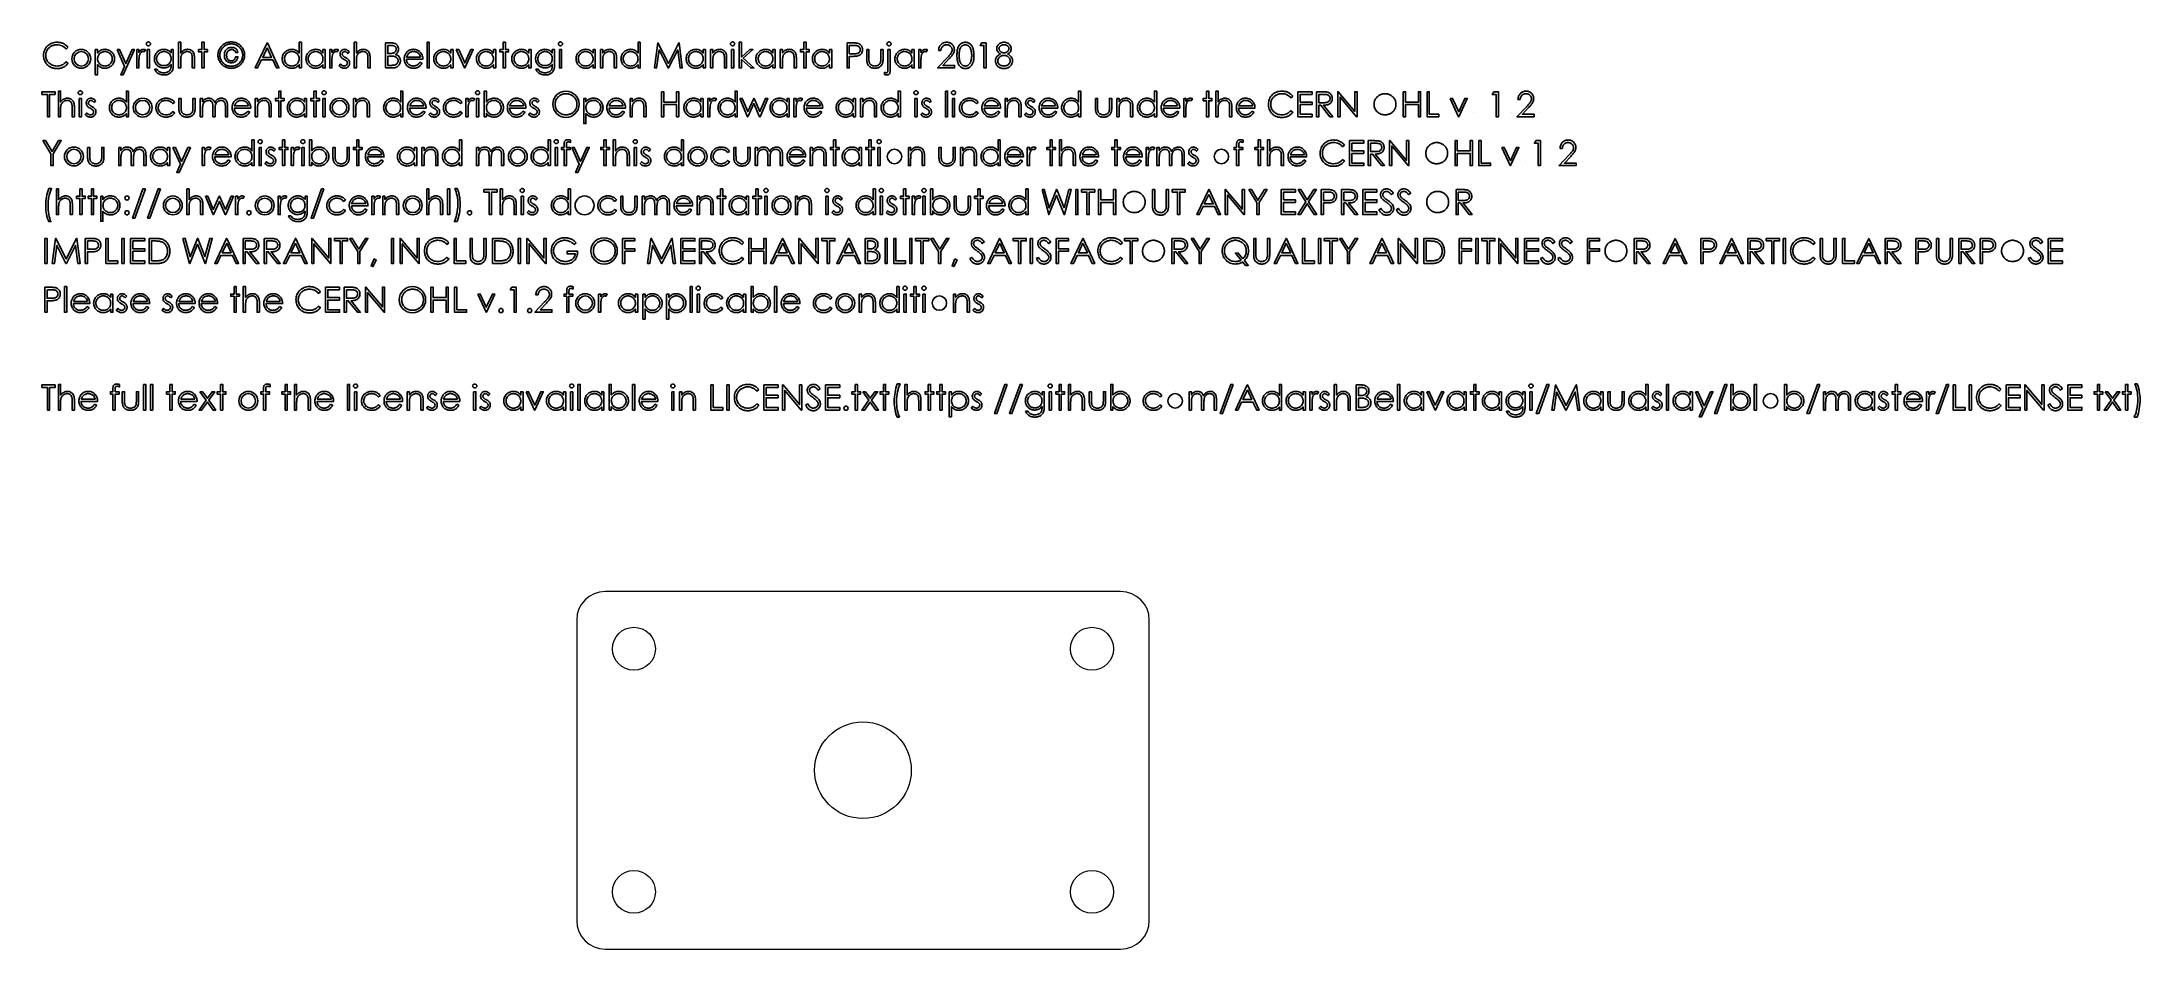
# Model space of a CAD drawing. Header units: millimetres. Extents: x -115 to 178, y -25 to 102.
import ezdxf

# ---------------------------------------------------------------- set-up
doc = ezdxf.new("R2010")
doc.units = ezdxf.units.MM

msp = doc.modelspace()

# ---------------------------------------------------------------- linework, layer by layer
at = {"color": 7, "linetype": 'Continuous'}
for p, q in [((21.76, 98.74), (21.76, 98.74)), ((72.92, 94.96), (72.92, 94.96)), ((85.3, 91.91), (85.3, 91.91)), ((90.64, 91.91), (90.64, 91.91)), ((94.64, 91.91), (94.64, 91.91)), ((80.14, 88.13), (80.14, 88.13)), ((4.4, 87.14), (4.4, 87.14)), ((50.08, 87.14), (50.08, 87.14)), ((92.53, 85.08), (92.53, 85.08)), ((96.52, 85.08), (96.52, 85.08)), ((100.51, 85.08), (100.51, 85.08)), ((-38.9, 79.99), (-38.9, 79.99)), ((37.87, 81.29), (37.87, 81.29)), ((80.28, 81.29), (80.28, 81.29)), ((40.57, 74.46), (40.57, 74.46)), ((105.18, 74.46), (105.18, 74.46)), ((160.6, 74.46), (160.6, 74.46)), ((168.45, 71.41), (168.45, 71.41)), ((10.68, 66.64), (10.68, 66.64)), ((17.59, 52.97), (17.59, 52.97)), ((43.62, 52.97), (43.62, 52.97)), ((126.81, 52.97), (126.81, 52.97)), ((17.59, 50.91), (17.59, 50.91)), ((38.28, 50.91), (38.28, 50.91)), ((171.19, 50.91), (171.19, 50.91))]:
    msp.add_line(p, q, dxfattribs=at)
at = {"color": 7, "linetype": 'Continuous', "lineweight": 15}
for p, q in [((36, 25), (-36, 25)), ((-40, 21), (-40, -21)), ((40, -21), (40, 21)), ((-36, -25), (36, -25))]:
    msp.add_line(p, q, dxfattribs=at)
at = {"color": 7, "linetype": 'Continuous', "flags": 128}
for points in [[(-111.08, 101.06), (-111.35, 100.85), (-111.35, 100.85), (-111.41, 100.92), (-111.48, 100.99), (-111.54, 101.05), (-111.61, 101.1), (-111.68, 101.16), (-111.75, 101.2), (-111.83, 101.25), (-111.91, 101.29), (-112.08, 101.35), (-112.25, 101.4), (-112.43, 101.43), (-112.63, 101.43), (-112.63, 101.43), (-112.73, 101.43), (-112.83, 101.42), (-112.94, 101.41), (-113.03, 101.38), (-113.13, 101.36), (-113.23, 101.32), (-113.32, 101.28), (-113.41, 101.24), (-113.5, 101.18), (-113.58, 101.13), (-113.66, 101.07), (-113.74, 101), (-113.8, 100.93), (-113.87, 100.86), (-113.92, 100.78), (-113.98, 100.7), (-114.02, 100.62), (-114.06, 100.53), (-114.1, 100.44), (-114.13, 100.35), (-114.15, 100.25), (-114.16, 100.15), (-114.17, 100.05), (-114.17, 99.95), (-114.17, 99.95), (-114.17, 99.8), (-114.15, 99.65), (-114.11, 99.51), (-114.06, 99.37), (-114, 99.24), (-113.92, 99.12), (-113.83, 99), (-113.73, 98.9), (-113.61, 98.8), (-113.49, 98.71), (-113.36, 98.64), (-113.22, 98.58), (-113.08, 98.53), (-112.93, 98.5), (-112.77, 98.48), (-112.6, 98.47), (-112.6, 98.47), (-112.42, 98.48), (-112.25, 98.51), (-112.08, 98.56), (-111.92, 98.62), (-111.77, 98.7), (-111.62, 98.8), (-111.48, 98.92), (-111.35, 99.06), (-111.35, 99.06), (-111.08, 98.85), (-111.08, 98.85), (-111.15, 98.76), (-111.22, 98.68), (-111.29, 98.61), (-111.37, 98.54), (-111.46, 98.47), (-111.54, 98.41), (-111.63, 98.36), (-111.73, 98.31), (-111.83, 98.26), (-111.93, 98.22), (-112.03, 98.19), (-112.14, 98.16), (-112.25, 98.14), (-112.37, 98.13), (-112.48, 98.12), (-112.6, 98.11), (-112.6, 98.11), (-112.71, 98.12), (-112.82, 98.12), (-112.93, 98.14), (-113.03, 98.15), (-113.14, 98.17), (-113.23, 98.2), (-113.33, 98.23), (-113.42, 98.27), (-113.51, 98.31), (-113.59, 98.35), (-113.68, 98.4), (-113.76, 98.46), (-113.83, 98.52), (-113.91, 98.58), (-113.98, 98.65), (-114.05, 98.73), (-114.05, 98.73), (-114.15, 98.86), (-114.24, 99), (-114.32, 99.14), (-114.38, 99.3), (-114.43, 99.46), (-114.46, 99.62), (-114.48, 99.79), (-114.49, 99.97), (-114.49, 99.97), (-114.48, 100.16), (-114.46, 100.34), (-114.41, 100.52), (-114.35, 100.68), (-114.28, 100.84), (-114.19, 100.99), (-114.08, 101.13), (-113.95, 101.27), (-113.81, 101.39), (-113.67, 101.5), (-113.51, 101.59), (-113.35, 101.66), (-113.17, 101.72), (-112.99, 101.76), (-112.8, 101.79), (-112.61, 101.79), (-112.61, 101.79), (-112.49, 101.79), (-112.37, 101.78), (-112.25, 101.77), (-112.14, 101.75), (-112.03, 101.72), (-111.93, 101.68), (-111.82, 101.65), (-111.72, 101.6), (-111.63, 101.55), (-111.54, 101.49), (-111.45, 101.43), (-111.37, 101.37), (-111.29, 101.3), (-111.21, 101.23), (-111.14, 101.15), (-111.08, 101.06)], [(-107.26, 100.76), (-106.95, 100.76), (-106.95, 100.76), (-106.95, 100.29), (-106.95, 100.29), (-106.85, 100.41), (-106.74, 100.52), (-106.62, 100.61), (-106.49, 100.68), (-106.36, 100.74), (-106.22, 100.78), (-106.07, 100.8), (-105.92, 100.81), (-105.92, 100.81), (-105.78, 100.8), (-105.65, 100.78), (-105.52, 100.75), (-105.4, 100.71), (-105.29, 100.66), (-105.17, 100.59), (-105.07, 100.51), (-104.97, 100.42), (-104.87, 100.32), (-104.79, 100.22), (-104.73, 100.11), (-104.67, 99.99), (-104.63, 99.88), (-104.6, 99.75), (-104.58, 99.62), (-104.57, 99.49), (-104.57, 99.49), (-104.58, 99.35), (-104.6, 99.22), (-104.63, 99.1), (-104.67, 98.98), (-104.73, 98.86), (-104.79, 98.75), (-104.87, 98.65), (-104.96, 98.55), (-105.06, 98.46), (-105.17, 98.38), (-105.28, 98.31), (-105.39, 98.26), (-105.52, 98.21), (-105.64, 98.18), (-105.77, 98.17), (-105.91, 98.16), (-105.91, 98.16), (-106.06, 98.17), (-106.21, 98.19), (-106.35, 98.23), (-106.48, 98.29), (-106.61, 98.36), (-106.73, 98.45), (-106.84, 98.55), (-106.95, 98.67), (-106.95, 98.67), (-106.95, 97.26), (-106.95, 97.26), (-107.26, 97.26), (-107.26, 97.26), (-107.26, 100.76)], [(-105.92, 100.49), (-106.03, 100.49), (-106.13, 100.47), (-106.23, 100.45), (-106.32, 100.42), (-106.41, 100.38), (-106.5, 100.33), (-106.58, 100.27), (-106.65, 100.2), (-106.72, 100.13), (-106.78, 100.05), (-106.83, 99.96), (-106.88, 99.87), (-106.91, 99.78), (-106.93, 99.68), (-106.95, 99.58), (-106.95, 99.48), (-106.95, 99.48), (-106.94, 99.34), (-106.92, 99.21), (-106.88, 99.08), (-106.82, 98.97), (-106.74, 98.86), (-106.66, 98.76), (-106.55, 98.68), (-106.44, 98.61), (-106.31, 98.55), (-106.18, 98.51), (-106.05, 98.48), (-105.91, 98.47), (-105.91, 98.47), (-105.78, 98.48), (-105.65, 98.51), (-105.53, 98.55), (-105.41, 98.61), (-105.29, 98.68), (-105.19, 98.77), (-105.1, 98.87), (-105.03, 98.98), (-104.97, 99.1), (-104.92, 99.23), (-104.9, 99.36), (-104.89, 99.49), (-104.89, 99.49), (-104.89, 99.62), (-104.92, 99.74), (-104.96, 99.87), (-105.03, 99.99), (-105.1, 100.1), (-105.19, 100.2), (-105.29, 100.29), (-105.4, 100.36), (-105.52, 100.42), (-105.65, 100.46), (-105.78, 100.48), (-105.92, 100.49)], [(-104.21, 100.76), (-103.87, 100.76), (-103.87, 100.76), (-103.01, 98.8), (-103.01, 98.8), (-102.13, 100.76), (-102.13, 100.76), (-101.79, 100.76), (-101.79, 100.76), (-103.36, 97.26), (-103.36, 97.26), (-103.7, 97.26), (-103.7, 97.26), (-103.18, 98.42), (-103.18, 98.42), (-104.21, 100.76)], [(-101.48, 100.76), (-101.16, 100.76), (-101.16, 100.76), (-101.16, 100.38), (-101.16, 100.38), (-101.09, 100.49), (-101.02, 100.58), (-100.94, 100.65), (-100.86, 100.71), (-100.79, 100.75), (-100.7, 100.78), (-100.62, 100.8), (-100.54, 100.81), (-100.54, 100.81), (-100.47, 100.8), (-100.41, 100.78), (-100.34, 100.76), (-100.26, 100.72), (-100.26, 100.72), (-100.44, 100.45), (-100.44, 100.45), (-100.48, 100.47), (-100.52, 100.48), (-100.56, 100.49), (-100.6, 100.49), (-100.6, 100.49), (-100.67, 100.48), (-100.75, 100.46), (-100.82, 100.42), (-100.89, 100.36), (-100.92, 100.32), (-100.96, 100.28), (-100.99, 100.24), (-101.01, 100.19), (-101.04, 100.13), (-101.06, 100.07), (-101.09, 100.01), (-101.11, 99.94), (-101.11, 99.94), (-101.12, 99.88), (-101.13, 99.81), (-101.14, 99.72), (-101.15, 99.61), (-101.15, 99.5), (-101.16, 99.37), (-101.16, 99.22), (-101.16, 99.06), (-101.16, 99.06), (-101.16, 98.2), (-101.16, 98.2), (-101.48, 98.2), (-101.48, 98.2), (-101.48, 100.76)], [(-99.84, 101.84), (-99.78, 101.83), (-99.73, 101.82), (-99.68, 101.79), (-99.63, 101.76), (-99.59, 101.72), (-99.57, 101.67), (-99.55, 101.62), (-99.55, 101.57), (-99.55, 101.57), (-99.55, 101.52), (-99.57, 101.47), (-99.59, 101.42), (-99.63, 101.38), (-99.68, 101.34), (-99.73, 101.32), (-99.78, 101.3), (-99.84, 101.3), (-99.84, 101.3), (-99.9, 101.3), (-99.95, 101.32), (-100, 101.34), (-100.04, 101.38), (-100.08, 101.42), (-100.11, 101.47), (-100.12, 101.52), (-100.13, 101.57), (-100.13, 101.57), (-100.12, 101.62), (-100.11, 101.67), (-100.08, 101.72), (-100.04, 101.76), (-100, 101.79), (-99.95, 101.82), (-99.9, 101.83), (-99.84, 101.84)], [(-100, 100.76), (-99.68, 100.76), (-99.68, 100.76), (-99.68, 98.2), (-99.68, 98.2), (-100, 98.2), (-100, 98.2), (-100, 100.76)], [(-96.67, 100.76), (-96.36, 100.76), (-96.36, 100.76), (-96.36, 98.73), (-96.36, 98.73), (-96.36, 98.6), (-96.37, 98.48), (-96.37, 98.37), (-96.38, 98.27), (-96.4, 98.17), (-96.41, 98.09), (-96.43, 98.01), (-96.45, 97.95), (-96.45, 97.95), (-96.49, 97.86), (-96.53, 97.78), (-96.58, 97.71), (-96.63, 97.64), (-96.69, 97.57), (-96.75, 97.51), (-96.82, 97.46), (-96.9, 97.41), (-96.98, 97.36), (-97.06, 97.32), (-97.15, 97.29), (-97.25, 97.26), (-97.34, 97.24), (-97.44, 97.23), (-97.55, 97.22), (-97.66, 97.22), (-97.66, 97.22), (-97.82, 97.22), (-97.97, 97.24), (-98.11, 97.27), (-98.24, 97.31), (-98.37, 97.36), (-98.48, 97.42), (-98.58, 97.49), (-98.66, 97.56), (-98.74, 97.65), (-98.82, 97.76), (-98.89, 97.88), (-98.96, 98.02), (-98.96, 98.02), (-98.65, 98.02), (-98.65, 98.02), (-98.57, 97.91), (-98.48, 97.81), (-98.38, 97.72), (-98.27, 97.65), (-98.14, 97.6), (-98, 97.56), (-97.85, 97.54), (-97.69, 97.53), (-97.69, 97.53), (-97.52, 97.54), (-97.37, 97.56), (-97.23, 97.6), (-97.11, 97.65), (-97, 97.72), (-96.91, 97.79), (-96.83, 97.87), (-96.78, 97.96), (-96.75, 98.01), (-96.73, 98.06), (-96.71, 98.13), (-96.7, 98.2), (-96.69, 98.28), (-96.68, 98.37), (-96.68, 98.46), (-96.67, 98.56), (-96.67, 98.56), (-96.67, 98.69), (-96.67, 98.69), (-96.77, 98.58), (-96.88, 98.48), (-97, 98.4), (-97.13, 98.33), (-97.26, 98.27), (-97.4, 98.24), (-97.55, 98.21), (-97.7, 98.2), (-97.7, 98.2), (-97.78, 98.21), (-97.87, 98.22), (-97.96, 98.23), (-98.04, 98.25), (-98.12, 98.27), (-98.2, 98.3), (-98.28, 98.34), (-98.36, 98.38), (-98.43, 98.42), (-98.51, 98.47), (-98.57, 98.52), (-98.63, 98.58), (-98.69, 98.64), (-98.75, 98.71), (-98.79, 98.77), (-98.84, 98.85), (-98.88, 98.92), (-98.91, 99), (-98.94, 99.07), (-98.97, 99.15), (-98.98, 99.24), (-99, 99.32), (-99.01, 99.4), (-99.01, 99.49), (-99.01, 99.49), (-99.01, 99.58), (-99, 99.66), (-98.98, 99.75), (-98.96, 99.83), (-98.94, 99.91), (-98.91, 99.99), (-98.87, 100.07), (-98.83, 100.15), (-98.79, 100.22), (-98.74, 100.29), (-98.68, 100.36), (-98.62, 100.42), (-98.56, 100.48), (-98.49, 100.53), (-98.42, 100.58), (-98.34, 100.63), (-98.27, 100.67), (-98.19, 100.71), (-98.11, 100.74), (-98.02, 100.76), (-97.94, 100.78), (-97.86, 100.8), (-97.77, 100.8), (-97.69, 100.81), (-97.69, 100.81), (-97.55, 100.8), (-97.41, 100.78), (-97.28, 100.75), (-97.15, 100.7), (-97.03, 100.63), (-96.91, 100.55), (-96.79, 100.44), (-96.67, 100.31), (-96.67, 100.31), (-96.67, 100.76)], [(-97.66, 100.49), (-97.8, 100.48), (-97.93, 100.46), (-98.06, 100.42), (-98.18, 100.36), (-98.3, 100.29), (-98.4, 100.2), (-98.48, 100.1), (-98.56, 99.99), (-98.62, 99.87), (-98.66, 99.74), (-98.69, 99.61), (-98.69, 99.48), (-98.69, 99.48), (-98.69, 99.38), (-98.68, 99.28), (-98.65, 99.19), (-98.62, 99.1), (-98.58, 99.01), (-98.54, 98.94), (-98.48, 98.86), (-98.41, 98.79), (-98.34, 98.73), (-98.26, 98.67), (-98.18, 98.62), (-98.09, 98.59), (-97.99, 98.56), (-97.89, 98.53), (-97.79, 98.52), (-97.68, 98.52), (-97.68, 98.52), (-97.57, 98.52), (-97.46, 98.53), (-97.37, 98.56), (-97.27, 98.59), (-97.18, 98.62), (-97.1, 98.67), (-97.02, 98.72), (-96.95, 98.79), (-96.89, 98.86), (-96.83, 98.93), (-96.78, 99.01), (-96.74, 99.1), (-96.71, 99.19), (-96.69, 99.29), (-96.68, 99.39), (-96.67, 99.5), (-96.67, 99.5), (-96.68, 99.64), (-96.71, 99.77), (-96.75, 99.89), (-96.8, 100.01), (-96.87, 100.11), (-96.96, 100.21), (-97.05, 100.29), (-97.16, 100.36), (-97.28, 100.42), (-97.4, 100.46), (-97.53, 100.48), (-97.66, 100.49)], [(-95.64, 101.79), (-95.33, 101.79), (-95.33, 101.79), (-95.33, 100.28), (-95.33, 100.28), (-95.22, 100.4), (-95.12, 100.51), (-95, 100.6), (-94.88, 100.67), (-94.76, 100.73), (-94.63, 100.77), (-94.49, 100.8), (-94.36, 100.81), (-94.36, 100.81), (-94.21, 100.8), (-94.08, 100.77), (-93.96, 100.73), (-93.84, 100.66), (-93.73, 100.58), (-93.64, 100.49), (-93.57, 100.39), (-93.51, 100.27), (-93.48, 100.21), (-93.46, 100.13), (-93.44, 100.05), (-93.43, 99.96), (-93.41, 99.86), (-93.41, 99.75), (-93.4, 99.64), (-93.4, 99.51), (-93.4, 99.51), (-93.4, 98.2), (-93.4, 98.2), (-93.71, 98.2), (-93.71, 98.2), (-93.71, 99.41), (-93.71, 99.41), (-93.71, 99.51), (-93.72, 99.61), (-93.72, 99.69), (-93.72, 99.77), (-93.73, 99.84), (-93.73, 99.9), (-93.74, 99.95), (-93.75, 99.99), (-93.75, 99.99), (-93.79, 100.11), (-93.84, 100.21), (-93.9, 100.3), (-93.98, 100.37), (-94.07, 100.42), (-94.17, 100.46), (-94.28, 100.48), (-94.41, 100.49), (-94.41, 100.49), (-94.49, 100.49), (-94.56, 100.48), (-94.63, 100.46), (-94.7, 100.44), (-94.77, 100.42), (-94.84, 100.38), (-94.9, 100.34), (-94.96, 100.3), (-95.02, 100.25), (-95.07, 100.19), (-95.12, 100.14), (-95.16, 100.08), (-95.2, 100.02), (-95.23, 99.95), (-95.26, 99.89), (-95.28, 99.81), (-95.28, 99.81), (-95.29, 99.76), (-95.3, 99.7), (-95.31, 99.63), (-95.32, 99.55), (-95.32, 99.46), (-95.33, 99.36), (-95.33, 99.25), (-95.33, 99.13), (-95.33, 99.13), (-95.33, 98.2), (-95.33, 98.2), (-95.64, 98.2), (-95.64, 98.2), (-95.64, 101.79)], [(-92.37, 101.79), (-92.05, 101.79), (-92.05, 101.79), (-92.05, 100.76), (-92.05, 100.76), (-91.6, 100.76), (-91.6, 100.76), (-91.6, 100.45), (-91.6, 100.45), (-92.05, 100.45), (-92.05, 100.45), (-92.05, 98.2), (-92.05, 98.2), (-92.37, 98.2), (-92.37, 98.2), (-92.37, 100.45), (-92.37, 100.45), (-92.82, 100.45), (-92.82, 100.45), (-92.82, 100.76), (-92.82, 100.76), (-92.37, 100.76), (-92.37, 100.76), (-92.37, 101.79)], [(-86.4, 100), (-86.4, 99.88), (-86.41, 99.76), (-86.43, 99.64), (-86.46, 99.52), (-86.5, 99.41), (-86.54, 99.3), (-86.59, 99.19), (-86.65, 99.08), (-86.71, 98.98), (-86.78, 98.88), (-86.86, 98.79), (-86.94, 98.7), (-87.03, 98.62), (-87.12, 98.54), (-87.22, 98.47), (-87.33, 98.41), (-87.44, 98.35), (-87.55, 98.3), (-87.66, 98.26), (-87.78, 98.22), (-87.9, 98.19), (-88.02, 98.17), (-88.14, 98.16), (-88.26, 98.16), (-88.26, 98.16), (-88.38, 98.16), (-88.5, 98.17), (-88.62, 98.19), (-88.74, 98.22), (-88.86, 98.26), (-88.97, 98.3), (-89.08, 98.35), (-89.19, 98.41), (-89.3, 98.47), (-89.4, 98.54), (-89.49, 98.62), (-89.58, 98.7), (-89.66, 98.79), (-89.74, 98.88), (-89.81, 98.98), (-89.87, 99.08), (-89.93, 99.19), (-89.98, 99.3), (-90.03, 99.41), (-90.06, 99.52), (-90.09, 99.64), (-90.11, 99.76), (-90.12, 99.88), (-90.12, 100), (-90.12, 100), (-90.12, 100.12), (-90.11, 100.24), (-90.09, 100.36), (-90.06, 100.48), (-90.03, 100.59), (-89.98, 100.7), (-89.93, 100.81), (-89.87, 100.92), (-89.81, 101.02), (-89.74, 101.12), (-89.66, 101.21), (-89.58, 101.3), (-89.49, 101.38), (-89.4, 101.46), (-89.3, 101.53), (-89.19, 101.59), (-89.08, 101.65), (-88.97, 101.7), (-88.86, 101.74), (-88.74, 101.78), (-88.63, 101.8), (-88.51, 101.82), (-88.38, 101.83), (-88.26, 101.84), (-88.26, 101.84), (-88.14, 101.83), (-88.02, 101.82), (-87.9, 101.8), (-87.78, 101.78), (-87.66, 101.74), (-87.55, 101.7), (-87.44, 101.65), (-87.33, 101.59), (-87.22, 101.53), (-87.12, 101.46), (-87.03, 101.38), (-86.94, 101.3), (-86.86, 101.21), (-86.78, 101.12), (-86.71, 101.02), (-86.65, 100.92), (-86.59, 100.81), (-86.54, 100.7), (-86.5, 100.59), (-86.46, 100.48), (-86.43, 100.36), (-86.41, 100.24), (-86.4, 100.12), (-86.4, 100)], [(-86.67, 100), (-86.67, 100.1), (-86.68, 100.21), (-86.7, 100.31), (-86.72, 100.41), (-86.75, 100.5), (-86.79, 100.6), (-86.83, 100.69), (-86.88, 100.78), (-86.94, 100.87), (-87, 100.96), (-87.06, 101.03), (-87.13, 101.11), (-87.21, 101.18), (-87.29, 101.24), (-87.37, 101.3), (-87.46, 101.36), (-87.56, 101.41), (-87.65, 101.45), (-87.75, 101.49), (-87.85, 101.52), (-87.95, 101.54), (-88.05, 101.56), (-88.16, 101.57), (-88.26, 101.57), (-88.26, 101.57), (-88.37, 101.57), (-88.47, 101.56), (-88.57, 101.54), (-88.67, 101.52), (-88.77, 101.49), (-88.87, 101.45), (-88.97, 101.41), (-89.06, 101.36), (-89.15, 101.3), (-89.23, 101.24), (-89.31, 101.18), (-89.39, 101.11), (-89.46, 101.03), (-89.52, 100.96), (-89.59, 100.87), (-89.64, 100.78), (-89.69, 100.69), (-89.73, 100.6), (-89.77, 100.5), (-89.8, 100.4), (-89.82, 100.31), (-89.84, 100.21), (-89.85, 100.1), (-89.85, 100), (-89.85, 100), (-89.85, 99.89), (-89.84, 99.79), (-89.82, 99.69), (-89.8, 99.59), (-89.77, 99.49), (-89.73, 99.4), (-89.69, 99.3), (-89.64, 99.21), (-89.59, 99.12), (-89.52, 99.04), (-89.46, 98.96), (-89.39, 98.89), (-89.31, 98.82), (-89.23, 98.75), (-89.15, 98.69), (-89.06, 98.64), (-88.96, 98.59), (-88.87, 98.55), (-88.77, 98.51), (-88.67, 98.48), (-88.57, 98.46), (-88.47, 98.44), (-88.37, 98.43), (-88.26, 98.43), (-88.26, 98.43), (-88.15, 98.43), (-88.05, 98.44), (-87.95, 98.46), (-87.85, 98.48), (-87.75, 98.51), (-87.65, 98.55), (-87.56, 98.59), (-87.46, 98.64), (-87.37, 98.69), (-87.29, 98.75), (-87.21, 98.82), (-87.13, 98.89), (-87.06, 98.96), (-87, 99.04), (-86.94, 99.12), (-86.88, 99.21), (-86.83, 99.3), (-86.79, 99.4), (-86.75, 99.49), (-86.72, 99.59), (-86.7, 99.69), (-86.68, 99.79), (-86.67, 99.89), (-86.67, 100)], [(-87.34, 100.36), (-87.66, 100.36), (-87.66, 100.36), (-87.69, 100.45), (-87.73, 100.53), (-87.78, 100.6), (-87.85, 100.66), (-87.93, 100.7), (-88.01, 100.74), (-88.12, 100.76), (-88.23, 100.76), (-88.23, 100.76), (-88.3, 100.76), (-88.37, 100.75), (-88.44, 100.73), (-88.51, 100.71), (-88.57, 100.68), (-88.62, 100.65), (-88.68, 100.61), (-88.72, 100.56), (-88.77, 100.51), (-88.81, 100.45), (-88.84, 100.38), (-88.86, 100.31), (-88.89, 100.23), (-88.9, 100.15), (-88.91, 100.06), (-88.91, 99.97), (-88.91, 99.97), (-88.91, 99.88), (-88.9, 99.79), (-88.89, 99.71), (-88.87, 99.63), (-88.84, 99.56), (-88.81, 99.5), (-88.77, 99.44), (-88.73, 99.39), (-88.68, 99.34), (-88.64, 99.3), (-88.58, 99.27), (-88.52, 99.24), (-88.46, 99.22), (-88.4, 99.2), (-88.33, 99.19), (-88.26, 99.19), (-88.26, 99.19), (-88.2, 99.19), (-88.15, 99.2), (-88.09, 99.21), (-88.04, 99.23), (-87.99, 99.25), (-87.94, 99.27), (-87.9, 99.3), (-87.86, 99.34), (-87.82, 99.38), (-87.79, 99.42), (-87.76, 99.47), (-87.73, 99.52), (-87.7, 99.58), (-87.68, 99.64), (-87.67, 99.7), (-87.66, 99.77), (-87.66, 99.77), (-87.34, 99.77), (-87.34, 99.77), (-87.36, 99.68), (-87.38, 99.59), (-87.4, 99.5), (-87.44, 99.42), (-87.48, 99.35), (-87.52, 99.28), (-87.58, 99.21), (-87.64, 99.15), (-87.7, 99.1), (-87.77, 99.05), (-87.84, 99.01), (-87.91, 98.98), (-87.99, 98.95), (-88.07, 98.94), (-88.15, 98.93), (-88.24, 98.92), (-88.24, 98.92), (-88.35, 98.93), (-88.45, 98.94), (-88.55, 98.96), (-88.65, 98.99), (-88.73, 99.03), (-88.81, 99.08), (-88.89, 99.14), (-88.96, 99.2), (-89.02, 99.28), (-89.08, 99.36), (-89.12, 99.44), (-89.16, 99.54), (-89.19, 99.63), (-89.21, 99.74), (-89.22, 99.86), (-89.23, 99.98), (-89.23, 99.98), (-89.22, 100.1), (-89.21, 100.22), (-89.19, 100.33), (-89.16, 100.44), (-89.12, 100.54), (-89.07, 100.63), (-89.01, 100.71), (-88.95, 100.79), (-88.88, 100.85), (-88.8, 100.91), (-88.72, 100.96), (-88.63, 101), (-88.54, 101.03), (-88.45, 101.06), (-88.34, 101.07), (-88.24, 101.08), (-88.24, 101.08), (-88.14, 101.07), (-88.05, 101.06), (-87.97, 101.05), (-87.88, 101.03), (-87.81, 101), (-87.74, 100.97), (-87.67, 100.93), (-87.61, 100.88), (-87.55, 100.83), (-87.5, 100.77), (-87.46, 100.72), (-87.42, 100.65), (-87.39, 100.58), (-87.37, 100.51), (-87.35, 100.44), (-87.34, 100.36)], [(-83.21, 101.7), (-81.6, 98.2), (-81.6, 98.2), (-81.94, 98.2), (-81.94, 98.2), (-82.46, 99.33), (-82.46, 99.33), (-84.04, 99.33), (-84.04, 99.33), (-84.58, 98.2), (-84.58, 98.2), (-84.92, 98.2), (-84.92, 98.2), (-83.26, 101.7), (-83.26, 101.7), (-83.21, 101.7)], [(-83.24, 101.02), (-83.87, 99.68), (-83.87, 99.68), (-82.62, 99.68), (-82.62, 99.68), (-83.24, 101.02)], [(-78.46, 101.79), (-78.46, 98.2), (-78.46, 98.2), (-78.77, 98.2), (-78.77, 98.2), (-78.77, 98.65), (-78.77, 98.65), (-78.88, 98.53), (-78.99, 98.43), (-79.12, 98.34), (-79.24, 98.28), (-79.38, 98.22), (-79.52, 98.19), (-79.66, 98.17), (-79.82, 98.16), (-79.82, 98.16), (-79.95, 98.17), (-80.08, 98.18), (-80.21, 98.21), (-80.33, 98.26), (-80.44, 98.31), (-80.55, 98.38), (-80.66, 98.46), (-80.76, 98.55), (-80.85, 98.65), (-80.93, 98.75), (-81, 98.86), (-81.05, 98.98), (-81.09, 99.1), (-81.12, 99.22), (-81.14, 99.35), (-81.15, 99.49), (-81.15, 99.49), (-81.14, 99.62), (-81.12, 99.75), (-81.09, 99.88), (-81.05, 99.99), (-80.99, 100.11), (-80.93, 100.22), (-80.85, 100.32), (-80.76, 100.42), (-80.65, 100.51), (-80.55, 100.59), (-80.44, 100.66), (-80.32, 100.71), (-80.2, 100.75), (-80.07, 100.78), (-79.94, 100.8), (-79.81, 100.81), (-79.81, 100.81), (-79.65, 100.8), (-79.5, 100.77), (-79.36, 100.73), (-79.23, 100.67), (-79.1, 100.6), (-78.98, 100.5), (-78.87, 100.39), (-78.77, 100.27), (-78.77, 100.27), (-78.77, 101.79), (-78.77, 101.79), (-78.46, 101.79)], [(-79.8, 100.49), (-79.94, 100.48), (-80.07, 100.46), (-80.2, 100.42), (-80.32, 100.36), (-80.43, 100.29), (-80.53, 100.2), (-80.62, 100.1), (-80.7, 99.99), (-80.76, 99.87), (-80.8, 99.74), (-80.83, 99.62), (-80.84, 99.49), (-80.84, 99.49), (-80.83, 99.36), (-80.8, 99.23), (-80.76, 99.1), (-80.69, 98.98), (-80.62, 98.87), (-80.53, 98.77), (-80.43, 98.68), (-80.31, 98.61), (-80.19, 98.55), (-80.07, 98.51), (-79.94, 98.48), (-79.8, 98.47), (-79.8, 98.47), (-79.67, 98.48), (-79.54, 98.51), (-79.41, 98.55), (-79.28, 98.61), (-79.17, 98.68), (-79.06, 98.76), (-78.98, 98.86), (-78.9, 98.97), (-78.85, 99.08), (-78.8, 99.21), (-78.78, 99.34), (-78.77, 99.48), (-78.77, 99.48), (-78.78, 99.58), (-78.79, 99.68), (-78.81, 99.78), (-78.85, 99.87), (-78.89, 99.96), (-78.94, 100.05), (-79, 100.13), (-79.07, 100.2), (-79.15, 100.27), (-79.23, 100.33), (-79.31, 100.38), (-79.4, 100.42), (-79.49, 100.45), (-79.59, 100.47), (-79.7, 100.49), (-79.8, 100.49)], [(-75.14, 100.76), (-75.14, 98.2), (-75.14, 98.2), (-75.45, 98.2), (-75.45, 98.2), (-75.45, 98.65), (-75.45, 98.65), (-75.56, 98.53), (-75.67, 98.43), (-75.8, 98.34), (-75.92, 98.28), (-76.06, 98.22), (-76.2, 98.19), (-76.34, 98.17), (-76.5, 98.16), (-76.5, 98.16), (-76.63, 98.17), (-76.76, 98.18), (-76.89, 98.21), (-77.01, 98.26), (-77.12, 98.31), (-77.23, 98.38), (-77.34, 98.46), (-77.44, 98.55), (-77.53, 98.65), (-77.61, 98.75), (-77.68, 98.86), (-77.73, 98.98), (-77.77, 99.1), (-77.8, 99.22), (-77.82, 99.35), (-77.83, 99.49), (-77.83, 99.49), (-77.82, 99.62), (-77.8, 99.75), (-77.77, 99.88), (-77.73, 99.99), (-77.67, 100.11), (-77.61, 100.22), (-77.53, 100.32), (-77.43, 100.42), (-77.33, 100.51), (-77.23, 100.59), (-77.12, 100.66), (-77, 100.71), (-76.88, 100.75), (-76.75, 100.78), (-76.62, 100.8), (-76.49, 100.81), (-76.49, 100.81), (-76.33, 100.8), (-76.18, 100.78), (-76.04, 100.74), (-75.91, 100.68), (-75.78, 100.61), (-75.66, 100.52), (-75.55, 100.41), (-75.45, 100.29), (-75.45, 100.29), (-75.45, 100.76), (-75.45, 100.76), (-75.14, 100.76)], [(-76.48, 100.49), (-76.62, 100.48), (-76.75, 100.46), (-76.88, 100.42), (-77, 100.36), (-77.11, 100.29), (-77.21, 100.2), (-77.3, 100.1), (-77.38, 99.99), (-77.44, 99.87), (-77.48, 99.74), (-77.51, 99.62), (-77.51, 99.49), (-77.51, 99.49), (-77.51, 99.36), (-77.48, 99.23), (-77.44, 99.1), (-77.37, 98.98), (-77.3, 98.87), (-77.21, 98.77), (-77.11, 98.68), (-76.99, 98.61), (-76.87, 98.55), (-76.75, 98.51), (-76.62, 98.48), (-76.48, 98.47), (-76.48, 98.47), (-76.35, 98.48), (-76.22, 98.51), (-76.09, 98.55), (-75.96, 98.61), (-75.85, 98.68), (-75.74, 98.76), (-75.66, 98.86), (-75.58, 98.97), (-75.53, 99.08), (-75.48, 99.21), (-75.46, 99.34), (-75.45, 99.48), (-75.45, 99.48), (-75.46, 99.58), (-75.47, 99.68), (-75.49, 99.78), (-75.52, 99.87), (-75.57, 99.96), (-75.62, 100.05), (-75.68, 100.13), (-75.75, 100.2), (-75.82, 100.27), (-75.91, 100.33), (-75.99, 100.38), (-76.08, 100.42), (-76.17, 100.45), (-76.27, 100.47), (-76.37, 100.49), (-76.48, 100.49)], [(-74.51, 100.76), (-74.19, 100.76), (-74.19, 100.76), (-74.19, 100.38), (-74.19, 100.38), (-74.12, 100.49), (-74.05, 100.58), (-73.97, 100.65), (-73.9, 100.71), (-73.82, 100.75), (-73.74, 100.78), (-73.65, 100.8), (-73.57, 100.81), (-73.57, 100.81), (-73.5, 100.8), (-73.44, 100.78), (-73.37, 100.76), (-73.3, 100.72), (-73.3, 100.72), (-73.47, 100.45), (-73.47, 100.45), (-73.51, 100.47), (-73.56, 100.48), (-73.6, 100.49), (-73.63, 100.49), (-73.63, 100.49), (-73.7, 100.48), (-73.78, 100.46), (-73.85, 100.42), (-73.92, 100.36), (-73.96, 100.32), (-73.99, 100.28), (-74.02, 100.24), (-74.05, 100.19), (-74.07, 100.13), (-74.1, 100.07), (-74.12, 100.01), (-74.14, 99.94), (-74.14, 99.94), (-74.15, 99.88), (-74.16, 99.81), (-74.17, 99.72), (-74.18, 99.61), (-74.19, 99.5), (-74.19, 99.37), (-74.19, 99.22), (-74.19, 99.06), (-74.19, 99.06), (-74.19, 98.2), (-74.19, 98.2), (-74.51, 98.2), (-74.51, 98.2), (-74.51, 100.76)], [(-71.77, 100.44), (-71.98, 100.22), (-71.98, 100.22), (-72.04, 100.29), (-72.1, 100.34), (-72.15, 100.39), (-72.21, 100.42), (-72.26, 100.45), (-72.32, 100.48), (-72.37, 100.49), (-72.43, 100.49), (-72.43, 100.49), (-72.49, 100.49), (-72.55, 100.47), (-72.61, 100.43), (-72.66, 100.39), (-72.7, 100.33), (-72.73, 100.28), (-72.75, 100.21), (-72.76, 100.15), (-72.76, 100.15), (-72.75, 100.09), (-72.74, 100.03), (-72.71, 99.97), (-72.67, 99.92), (-72.67, 99.92), (-72.65, 99.89), (-72.62, 99.86), (-72.58, 99.83), (-72.54, 99.79), (-72.49, 99.76), (-72.43, 99.73), (-72.37, 99.69), (-72.31, 99.65), (-72.31, 99.65), (-72.22, 99.61), (-72.15, 99.56), (-72.08, 99.51), (-72.02, 99.47), (-71.97, 99.43), (-71.92, 99.38), (-71.88, 99.34), (-71.85, 99.29), (-71.85, 99.29), (-71.79, 99.2), (-71.76, 99.11), (-71.73, 99.01), (-71.73, 98.9), (-71.73, 98.9), (-71.73, 98.82), (-71.74, 98.75), (-71.76, 98.68), (-71.78, 98.61), (-71.81, 98.55), (-71.85, 98.49), (-71.89, 98.43), (-71.94, 98.37), (-72, 98.32), (-72.05, 98.28), (-72.12, 98.24), (-72.18, 98.21), (-72.25, 98.19), (-72.32, 98.17), (-72.4, 98.16), (-72.48, 98.16), (-72.48, 98.16), (-72.58, 98.16), (-72.68, 98.18), (-72.79, 98.21), (-72.88, 98.25), (-72.98, 98.3), (-73.06, 98.36), (-73.14, 98.43), (-73.21, 98.51), (-73.21, 98.51), (-73, 98.74), (-73, 98.74), (-72.94, 98.68), (-72.88, 98.62), (-72.81, 98.58), (-72.75, 98.54), (-72.69, 98.51), (-72.62, 98.49), (-72.56, 98.48), (-72.49, 98.47), (-72.49, 98.47), (-72.4, 98.48), (-72.32, 98.5), (-72.24, 98.54), (-72.17, 98.6), (-72.11, 98.66), (-72.07, 98.73), (-72.05, 98.8), (-72.04, 98.88), (-72.04, 98.88), (-72.05, 98.95), (-72.06, 99.01), (-72.09, 99.07), (-72.13, 99.13), (-72.13, 99.13), (-72.15, 99.16), (-72.18, 99.18), (-72.22, 99.21), (-72.27, 99.25), (-72.32, 99.28), (-72.38, 99.32), (-72.44, 99.35), (-72.51, 99.39), (-72.51, 99.39), (-72.59, 99.44), (-72.66, 99.48), (-72.73, 99.52), (-72.79, 99.57), (-72.84, 99.61), (-72.88, 99.66), (-72.92, 99.7), (-72.96, 99.74), (-72.96, 99.74), (-73.01, 99.83), (-73.04, 99.93), (-73.07, 100.03), (-73.07, 100.14), (-73.07, 100.14), (-73.07, 100.21), (-73.06, 100.27), (-73.05, 100.34), (-73.03, 100.4), (-73, 100.46), (-72.97, 100.51), (-72.93, 100.57), (-72.89, 100.61), (-72.84, 100.66), (-72.79, 100.7), (-72.74, 100.73), (-72.68, 100.76), (-72.62, 100.78), (-72.56, 100.79), (-72.49, 100.8), (-72.43, 100.81), (-72.43, 100.81), (-72.34, 100.8), (-72.26, 100.78), (-72.18, 100.76), (-72.1, 100.72), (-72.02, 100.66), (-71.94, 100.6), (-71.85, 100.53), (-71.77, 100.44)], [(-71.1, 101.79), (-70.78, 101.79), (-70.78, 101.79), (-70.78, 100.28), (-70.78, 100.28), (-70.68, 100.4), (-70.57, 100.51), (-70.46, 100.6), (-70.34, 100.67), (-70.21, 100.73), (-70.08, 100.77), (-69.95, 100.8), (-69.81, 100.81), (-69.81, 100.81), (-69.67, 100.8), (-69.54, 100.77), (-69.41, 100.73), (-69.29, 100.66), (-69.19, 100.58), (-69.1, 100.49), (-69.02, 100.39), (-68.96, 100.27), (-68.94, 100.21), (-68.91, 100.13), (-68.9, 100.05), (-68.88, 99.96), (-68.87, 99.86), (-68.86, 99.75), (-68.86, 99.64), (-68.85, 99.51), (-68.85, 99.51), (-68.85, 98.2), (-68.85, 98.2), (-69.17, 98.2), (-69.17, 98.2), (-69.17, 99.41), (-69.17, 99.41), (-69.17, 99.51), (-69.17, 99.61), (-69.17, 99.69), (-69.18, 99.77), (-69.18, 99.84), (-69.19, 99.9), (-69.2, 99.95), (-69.2, 99.99), (-69.2, 99.99), (-69.24, 100.11), (-69.29, 100.21), (-69.36, 100.3), (-69.43, 100.37), (-69.52, 100.42), (-69.62, 100.46), (-69.74, 100.48), (-69.87, 100.49), (-69.87, 100.49), (-69.94, 100.49), (-70.02, 100.48), (-70.09, 100.46), (-70.16, 100.44), (-70.22, 100.42), (-70.29, 100.38), (-70.35, 100.34), (-70.42, 100.3), (-70.47, 100.25), (-70.53, 100.19), (-70.57, 100.14), (-70.62, 100.08), (-70.65, 100.02), (-70.69, 99.95), (-70.71, 99.89), (-70.74, 99.81), (-70.74, 99.81), (-70.75, 99.76), (-70.76, 99.7), (-70.76, 99.63), (-70.77, 99.55), (-70.78, 99.46), (-70.78, 99.36), (-70.78, 99.25), (-70.78, 99.13), (-70.78, 99.13), (-70.78, 98.2), (-70.78, 98.2), (-71.1, 98.2), (-71.1, 98.2), (-71.1, 101.79)], [(-66.7, 101.7), (-66.02, 101.7), (-66.02, 101.7), (-65.92, 101.7), (-65.82, 101.7), (-65.73, 101.69), (-65.65, 101.68), (-65.58, 101.66), (-65.51, 101.65), (-65.44, 101.63), (-65.38, 101.6), (-65.28, 101.55), (-65.19, 101.48), (-65.1, 101.39), (-65.03, 101.3), (-64.98, 101.19), (-64.94, 101.08), (-64.91, 100.96), (-64.91, 100.84), (-64.91, 100.84), (-64.91, 100.72), (-64.93, 100.61), (-64.96, 100.51), (-65.01, 100.41), (-65.07, 100.31), (-65.13, 100.23), (-65.22, 100.16), (-65.31, 100.09), (-65.31, 100.09), (-65.19, 100.04), (-65.09, 99.99), (-65, 99.94), (-64.92, 99.88), (-64.86, 99.81), (-64.8, 99.74), (-64.75, 99.66), (-64.71, 99.58), (-64.68, 99.49), (-64.66, 99.4), (-64.64, 99.3), (-64.64, 99.2), (-64.64, 99.2), (-64.64, 99.09), (-64.66, 99), (-64.68, 98.9), (-64.71, 98.81), (-64.75, 98.73), (-64.81, 98.64), (-64.87, 98.57), (-64.94, 98.49), (-65.02, 98.42), (-65.1, 98.37), (-65.2, 98.32), (-65.29, 98.28), (-65.4, 98.24), (-65.51, 98.22), (-65.63, 98.21), (-65.75, 98.2), (-65.75, 98.2), (-66.7, 98.2), (-66.7, 98.2), (-66.7, 101.7)], [(-66.39, 101.34), (-66.39, 100.22), (-66.39, 100.22), (-66.18, 100.22), (-66.18, 100.22), (-66.08, 100.22), (-66, 100.23), (-65.92, 100.23), (-65.84, 100.24), (-65.78, 100.25), (-65.71, 100.26), (-65.66, 100.27), (-65.61, 100.29), (-65.53, 100.33), (-65.45, 100.38), (-65.38, 100.44), (-65.33, 100.5), (-65.28, 100.58), (-65.25, 100.66), (-65.23, 100.74), (-65.22, 100.83), (-65.22, 100.83), (-65.22, 100.89), (-65.23, 100.94), (-65.24, 101), (-65.26, 101.04), (-65.29, 101.09), (-65.32, 101.13), (-65.36, 101.17), (-65.4, 101.21), (-65.44, 101.24), (-65.5, 101.27), (-65.56, 101.29), (-65.63, 101.31), (-65.7, 101.33), (-65.78, 101.34), (-65.87, 101.34), (-65.96, 101.34), (-65.96, 101.34), (-66.39, 101.34)], [(-66.39, 99.86), (-66.39, 98.56), (-66.39, 98.56), (-65.94, 98.56), (-65.94, 98.56), (-65.84, 98.56), (-65.75, 98.57), (-65.67, 98.57), (-65.6, 98.58), (-65.53, 98.59), (-65.46, 98.6), (-65.41, 98.62), (-65.36, 98.63), (-65.27, 98.68), (-65.19, 98.73), (-65.12, 98.79), (-65.06, 98.86), (-65.01, 98.94), (-64.98, 99.02), (-64.96, 99.11), (-64.95, 99.2), (-64.95, 99.2), (-64.95, 99.25), (-64.96, 99.31), (-64.97, 99.36), (-64.99, 99.41), (-65.01, 99.46), (-65.04, 99.5), (-65.07, 99.55), (-65.1, 99.59), (-65.19, 99.67), (-65.28, 99.73), (-65.4, 99.78), (-65.52, 99.82), (-65.52, 99.82), (-65.57, 99.83), (-65.63, 99.84), (-65.7, 99.85), (-65.78, 99.85), (-65.87, 99.86), (-65.96, 99.86), (-66.07, 99.86), (-66.18, 99.86), (-66.18, 99.86), (-66.39, 99.86)], [(-61.91, 99.01), (-61.63, 98.86), (-61.63, 98.86), (-61.7, 98.75), (-61.77, 98.64), (-61.85, 98.55), (-61.93, 98.47), (-62.02, 98.4), (-62.12, 98.33), (-62.22, 98.28), (-62.32, 98.24), (-62.43, 98.2), (-62.55, 98.18), (-62.68, 98.16), (-62.81, 98.16), (-62.81, 98.16), (-62.96, 98.17), (-63.1, 98.18), (-63.23, 98.22), (-63.35, 98.26), (-63.46, 98.32), (-63.57, 98.39), (-63.67, 98.47), (-63.76, 98.56), (-63.84, 98.67), (-63.91, 98.77), (-63.96, 98.88), (-64.01, 98.99), (-64.05, 99.11), (-64.08, 99.23), (-64.09, 99.35), (-64.1, 99.48), (-64.1, 99.48), (-64.09, 99.59), (-64.08, 99.71), (-64.06, 99.82), (-64.02, 99.93), (-63.98, 100.03), (-63.93, 100.14), (-63.87, 100.23), (-63.8, 100.33), (-63.8, 100.33), (-63.71, 100.44), (-63.6, 100.54), (-63.49, 100.62), (-63.37, 100.69), (-63.24, 100.74), (-63.1, 100.78), (-62.96, 100.8), (-62.8, 100.81), (-62.8, 100.81), (-62.65, 100.8), (-62.5, 100.77), (-62.36, 100.74), (-62.22, 100.68), (-62.1, 100.61), (-61.98, 100.52), (-61.87, 100.42), (-61.77, 100.3), (-61.77, 100.3), (-61.71, 100.21), (-61.65, 100.11), (-61.61, 100.01), (-61.57, 99.9), (-61.54, 99.79), (-61.51, 99.67), (-61.5, 99.55), (-61.5, 99.42), (-61.5, 99.42), (-63.78, 99.42), (-63.78, 99.42), (-63.78, 99.31), (-63.76, 99.22), (-63.74, 99.13), (-63.71, 99.04), (-63.67, 98.96), (-63.63, 98.88), (-63.57, 98.81), (-63.51, 98.74), (-63.44, 98.68), (-63.37, 98.62), (-63.29, 98.58), (-63.21, 98.54), (-63.13, 98.51), (-63.04, 98.49), (-62.95, 98.48), (-62.85, 98.47), (-62.85, 98.47), (-62.76, 98.48), (-62.66, 98.49), (-62.57, 98.51), (-62.48, 98.53), (-62.4, 98.56), (-62.32, 98.6), (-62.25, 98.64), (-62.18, 98.69), (-62.12, 98.75), (-62.05, 98.82), (-61.98, 98.91), (-61.91, 99.01)], [(-61.81, 99.73), (-61.85, 99.85), (-61.89, 99.96), (-61.94, 100.06), (-62.01, 100.15), (-62.07, 100.22), (-62.15, 100.29), (-62.24, 100.35), (-62.34, 100.4), (-62.45, 100.44), (-62.56, 100.47), (-62.67, 100.49), (-62.79, 100.49), (-62.79, 100.49), (-62.88, 100.49), (-62.97, 100.48), (-63.06, 100.46), (-63.14, 100.43), (-63.22, 100.4), (-63.3, 100.36), (-63.38, 100.31), (-63.45, 100.25), (-63.45, 100.25), (-63.5, 100.21), (-63.54, 100.15), (-63.58, 100.1), (-63.62, 100.04), (-63.66, 99.97), (-63.69, 99.89), (-63.72, 99.81), (-63.75, 99.73), (-63.75, 99.73), (-61.81, 99.73)], [(-60.91, 101.79), (-60.6, 101.79), (-60.6, 101.79), (-60.6, 98.2), (-60.6, 98.2), (-60.91, 98.2), (-60.91, 98.2), (-60.91, 101.79)], [(-57.28, 100.76), (-57.28, 98.2), (-57.28, 98.2), (-57.59, 98.2), (-57.59, 98.2), (-57.59, 98.65), (-57.59, 98.65), (-57.7, 98.53), (-57.81, 98.43), (-57.94, 98.34), (-58.06, 98.28), (-58.2, 98.22), (-58.34, 98.19), (-58.48, 98.17), (-58.64, 98.16), (-58.64, 98.16), (-58.77, 98.17), (-58.9, 98.18), (-59.03, 98.21), (-59.15, 98.26), (-59.26, 98.31), (-59.37, 98.38), (-59.48, 98.46), (-59.58, 98.55), (-59.67, 98.65), (-59.75, 98.75), (-59.82, 98.86), (-59.87, 98.98), (-59.91, 99.1), (-59.95, 99.22), (-59.96, 99.35), (-59.97, 99.49), (-59.97, 99.49), (-59.96, 99.62), (-59.95, 99.75), (-59.91, 99.88), (-59.87, 99.99), (-59.82, 100.11), (-59.75, 100.22), (-59.67, 100.32), (-59.58, 100.42), (-59.47, 100.51), (-59.37, 100.59), (-59.26, 100.66), (-59.14, 100.71), (-59.02, 100.75), (-58.89, 100.78), (-58.76, 100.8), (-58.63, 100.81), (-58.63, 100.81), (-58.47, 100.8), (-58.32, 100.78), (-58.18, 100.74), (-58.05, 100.68), (-57.92, 100.61), (-57.8, 100.52), (-57.69, 100.41), (-57.59, 100.29), (-57.59, 100.29), (-57.59, 100.76), (-57.59, 100.76), (-57.28, 100.76)], [(-58.62, 100.49), (-58.76, 100.48), (-58.89, 100.46), (-59.02, 100.42), (-59.14, 100.36), (-59.25, 100.29), (-59.35, 100.2), (-59.44, 100.1), (-59.52, 99.99), (-59.58, 99.87), (-59.62, 99.74), (-59.65, 99.62), (-59.66, 99.49), (-59.66, 99.49), (-59.65, 99.36), (-59.62, 99.23), (-59.58, 99.1), (-59.51, 98.98), (-59.44, 98.87), (-59.35, 98.77), (-59.25, 98.68), (-59.14, 98.61), (-59.01, 98.55), (-58.89, 98.51), (-58.76, 98.48), (-58.62, 98.47), (-58.62, 98.47), (-58.49, 98.48), (-58.36, 98.51), (-58.23, 98.55), (-58.1, 98.61), (-57.99, 98.68), (-57.89, 98.76), (-57.8, 98.86), (-57.72, 98.97), (-57.67, 99.08), (-57.62, 99.21), (-57.6, 99.34), (-57.59, 99.48), (-57.59, 99.48), (-57.6, 99.58), (-57.61, 99.68), (-57.63, 99.78), (-57.67, 99.87), (-57.71, 99.96), (-57.76, 100.05), (-57.82, 100.13), (-57.89, 100.2), (-57.97, 100.27), (-58.05, 100.33), (-58.13, 100.38), (-58.22, 100.42), (-58.32, 100.45), (-58.41, 100.47), (-58.52, 100.49), (-58.62, 100.49)], [(-56.83, 100.76), (-56.49, 100.76), (-56.49, 100.76), (-55.64, 98.9), (-55.64, 98.9), (-54.79, 100.76), (-54.79, 100.76), (-54.45, 100.76), (-54.45, 100.76), (-55.62, 98.2), (-55.62, 98.2), (-55.66, 98.2), (-55.66, 98.2), (-56.83, 100.76)], [(-51.31, 100.76), (-51.31, 98.2), (-51.31, 98.2), (-51.62, 98.2), (-51.62, 98.2), (-51.62, 98.65), (-51.62, 98.65), (-51.73, 98.53), (-51.85, 98.43), (-51.97, 98.34), (-52.1, 98.28), (-52.23, 98.22), (-52.37, 98.19), (-52.52, 98.17), (-52.67, 98.16), (-52.67, 98.16), (-52.8, 98.17), (-52.93, 98.18), (-53.06, 98.21), (-53.18, 98.26), (-53.29, 98.31), (-53.41, 98.38), (-53.51, 98.46), (-53.61, 98.55), (-53.7, 98.65), (-53.78, 98.75), (-53.85, 98.86), (-53.9, 98.98), (-53.95, 99.1), (-53.98, 99.22), (-54, 99.35), (-54, 99.49), (-54, 99.49), (-54, 99.62), (-53.98, 99.75), (-53.95, 99.88), (-53.9, 99.99), (-53.85, 100.11), (-53.78, 100.22), (-53.7, 100.32), (-53.61, 100.42), (-53.51, 100.51), (-53.4, 100.59), (-53.29, 100.66), (-53.17, 100.71), (-53.05, 100.75), (-52.93, 100.78), (-52.79, 100.8), (-52.66, 100.81), (-52.66, 100.81), (-52.5, 100.8), (-52.35, 100.78), (-52.21, 100.74), (-52.08, 100.68), (-51.95, 100.61), (-51.84, 100.52), (-51.73, 100.41), (-51.62, 100.29), (-51.62, 100.29), (-51.62, 100.76), (-51.62, 100.76), (-51.31, 100.76)], [(-52.65, 100.49), (-52.79, 100.48), (-52.92, 100.46), (-53.05, 100.42), (-53.17, 100.36), (-53.28, 100.29), (-53.38, 100.2), (-53.47, 100.1), (-53.55, 99.99), (-53.61, 99.87), (-53.65, 99.74), (-53.68, 99.62), (-53.69, 99.49), (-53.69, 99.49), (-53.68, 99.36), (-53.65, 99.23), (-53.61, 99.1), (-53.55, 98.98), (-53.47, 98.87), (-53.38, 98.77), (-53.28, 98.68), (-53.17, 98.61), (-53.05, 98.55), (-52.92, 98.51), (-52.79, 98.48), (-52.66, 98.47), (-52.66, 98.47), (-52.52, 98.48), (-52.39, 98.51), (-52.26, 98.55), (-52.14, 98.61), (-52.02, 98.68), (-51.92, 98.76), (-51.83, 98.86), (-51.76, 98.97), (-51.7, 99.08), (-51.66, 99.21), (-51.63, 99.34), (-51.62, 99.48), (-51.62, 99.48), (-51.63, 99.58), (-51.64, 99.68), (-51.67, 99.78), (-51.7, 99.87), (-51.74, 99.96), (-51.79, 100.05), (-51.85, 100.13), (-51.92, 100.2), (-52, 100.27), (-52.08, 100.33), (-52.16, 100.38), (-52.25, 100.42), (-52.35, 100.45), (-52.45, 100.47), (-52.55, 100.49), (-52.65, 100.49)], [(-50.28, 101.79), (-49.96, 101.79), (-49.96, 101.79), (-49.96, 100.76), (-49.96, 100.76), (-49.51, 100.76), (-49.51, 100.76), (-49.51, 100.45), (-49.51, 100.45), (-49.96, 100.45), (-49.96, 100.45), (-49.96, 98.2), (-49.96, 98.2), (-50.28, 98.2), (-50.28, 98.2), (-50.28, 100.45), (-50.28, 100.45), (-50.73, 100.45), (-50.73, 100.45), (-50.73, 100.76), (-50.73, 100.76), (-50.28, 100.76), (-50.28, 100.76), (-50.28, 101.79)], [(-46.37, 100.76), (-46.37, 98.2), (-46.37, 98.2), (-46.69, 98.2), (-46.69, 98.2), (-46.69, 98.65), (-46.69, 98.65), (-46.8, 98.53), (-46.91, 98.43), (-47.03, 98.34), (-47.16, 98.28), (-47.29, 98.22), (-47.43, 98.19), (-47.58, 98.17), (-47.73, 98.16), (-47.73, 98.16), (-47.87, 98.17), (-48, 98.18), (-48.12, 98.21), (-48.24, 98.26), (-48.36, 98.31), (-48.47, 98.38), (-48.58, 98.46), (-48.68, 98.55), (-48.77, 98.65), (-48.85, 98.75), (-48.91, 98.86), (-48.97, 98.98), (-49.01, 99.1), (-49.04, 99.22), (-49.06, 99.35), (-49.07, 99.49), (-49.07, 99.49), (-49.06, 99.62), (-49.04, 99.75), (-49.01, 99.88), (-48.97, 99.99), (-48.91, 100.11), (-48.84, 100.22), (-48.76, 100.32), (-48.67, 100.42), (-48.57, 100.51), (-48.46, 100.59), (-48.35, 100.66), (-48.24, 100.71), (-48.12, 100.75), (-47.99, 100.78), (-47.86, 100.8), (-47.72, 100.81), (-47.72, 100.81), (-47.57, 100.8), (-47.42, 100.78), (-47.28, 100.74), (-47.14, 100.68), (-47.02, 100.61), (-46.9, 100.52), (-46.79, 100.41), (-46.69, 100.29), (-46.69, 100.29), (-46.69, 100.76), (-46.69, 100.76), (-46.37, 100.76)], [(-47.72, 100.49), (-47.86, 100.48), (-47.99, 100.46), (-48.11, 100.42), (-48.23, 100.36), (-48.35, 100.29), (-48.45, 100.2), (-48.54, 100.1), (-48.61, 99.99), (-48.67, 99.87), (-48.72, 99.74), (-48.74, 99.62), (-48.75, 99.49), (-48.75, 99.49), (-48.74, 99.36), (-48.72, 99.23), (-48.67, 99.1), (-48.61, 98.98), (-48.53, 98.87), (-48.45, 98.77), (-48.34, 98.68), (-48.23, 98.61), (-48.11, 98.55), (-47.98, 98.51), (-47.85, 98.48), (-47.72, 98.47), (-47.72, 98.47), (-47.59, 98.48), (-47.45, 98.51), (-47.32, 98.55), (-47.2, 98.61), (-47.08, 98.68), (-46.98, 98.76), (-46.89, 98.86), (-46.82, 98.97), (-46.76, 99.08), (-46.72, 99.21), (-46.7, 99.34), (-46.69, 99.48), (-46.69, 99.48), (-46.69, 99.58), (-46.71, 99.68), (-46.73, 99.78), (-46.76, 99.87), (-46.8, 99.96), (-46.86, 100.05), (-46.92, 100.13), (-46.99, 100.2), (-47.06, 100.27), (-47.14, 100.33), (-47.23, 100.38), (-47.32, 100.42), (-47.41, 100.45), (-47.51, 100.47), (-47.61, 100.49), (-47.72, 100.49)], [(-43.41, 100.76), (-43.1, 100.76), (-43.1, 100.76), (-43.1, 98.73), (-43.1, 98.73), (-43.1, 98.6), (-43.1, 98.48), (-43.11, 98.37), (-43.12, 98.27), (-43.13, 98.17), (-43.15, 98.09), (-43.17, 98.01), (-43.19, 97.95), (-43.19, 97.95), (-43.23, 97.86), (-43.27, 97.78), (-43.31, 97.71), (-43.37, 97.64), (-43.42, 97.57), (-43.49, 97.51), (-43.56, 97.46), (-43.63, 97.41), (-43.72, 97.36), (-43.8, 97.32), (-43.89, 97.29), (-43.98, 97.26), (-44.08, 97.24), (-44.18, 97.23), (-44.29, 97.22), (-44.39, 97.22), (-44.39, 97.22), (-44.55, 97.22), (-44.7, 97.24), (-44.85, 97.27), (-44.98, 97.31), (-45.1, 97.36), (-45.21, 97.42), (-45.31, 97.49), (-45.4, 97.56), (-45.48, 97.65), (-45.56, 97.76), (-45.63, 97.88), (-45.7, 98.02), (-45.7, 98.02), (-45.39, 98.02), (-45.39, 98.02), (-45.31, 97.91), (-45.22, 97.81), (-45.12, 97.72), (-45, 97.65), (-44.88, 97.6), (-44.74, 97.56), (-44.59, 97.54), (-44.42, 97.53), (-44.42, 97.53), (-44.26, 97.54), (-44.11, 97.56), (-43.97, 97.6), (-43.85, 97.65), (-43.74, 97.72), (-43.65, 97.79), (-43.57, 97.87), (-43.51, 97.96), (-43.49, 98.01), (-43.47, 98.06), (-43.45, 98.13), (-43.44, 98.2), (-43.43, 98.28), (-43.42, 98.37), (-43.41, 98.46), (-43.41, 98.56), (-43.41, 98.56), (-43.41, 98.69), (-43.41, 98.69), (-43.51, 98.58), (-43.62, 98.48), (-43.74, 98.4), (-43.87, 98.33), (-44, 98.27), (-44.14, 98.24), (-44.29, 98.21), (-44.43, 98.2), (-44.43, 98.2), (-44.52, 98.21), (-44.61, 98.22), (-44.69, 98.23), (-44.78, 98.25), (-44.86, 98.27), (-44.94, 98.3), (-45.02, 98.34), (-45.1, 98.38), (-45.17, 98.42), (-45.24, 98.47), (-45.31, 98.52), (-45.37, 98.58), (-45.43, 98.64), (-45.48, 98.71), (-45.53, 98.77), (-45.58, 98.85), (-45.62, 98.92), (-45.65, 99), (-45.68, 99.07), (-45.7, 99.15), (-45.72, 99.24), (-45.73, 99.32), (-45.74, 99.4), (-45.75, 99.49), (-45.75, 99.49), (-45.74, 99.58), (-45.73, 99.66), (-45.72, 99.75), (-45.7, 99.83), (-45.68, 99.91), (-45.65, 99.99), (-45.61, 100.07), (-45.57, 100.15), (-45.52, 100.22), (-45.47, 100.29), (-45.42, 100.36), (-45.36, 100.42), (-45.3, 100.48), (-45.23, 100.53), (-45.16, 100.58), (-45.08, 100.63), (-45, 100.67), (-44.92, 100.71), (-44.84, 100.74), (-44.76, 100.76), (-44.68, 100.78), (-44.59, 100.8), (-44.51, 100.8), (-44.42, 100.81), (-44.42, 100.81), (-44.28, 100.8), (-44.15, 100.78), (-44.02, 100.75), (-43.89, 100.7), (-43.77, 100.63), (-43.65, 100.55), (-43.53, 100.44), (-43.41, 100.31), (-43.41, 100.31), (-43.41, 100.76)], [(-44.4, 100.49), (-44.54, 100.48), (-44.67, 100.46), (-44.8, 100.42), (-44.92, 100.36), (-45.03, 100.29), (-45.13, 100.2), (-45.22, 100.1), (-45.3, 99.99), (-45.35, 99.87), (-45.4, 99.74), (-45.42, 99.61), (-45.43, 99.48), (-45.43, 99.48), (-45.43, 99.38), (-45.41, 99.28), (-45.39, 99.19), (-45.36, 99.1), (-45.32, 99.01), (-45.27, 98.94), (-45.22, 98.86), (-45.15, 98.79), (-45.08, 98.73), (-45, 98.67), (-44.91, 98.62), (-44.83, 98.59), (-44.73, 98.56), (-44.63, 98.53), (-44.53, 98.52), (-44.42, 98.52), (-44.42, 98.52), (-44.31, 98.52), (-44.2, 98.53), (-44.1, 98.56), (-44.01, 98.59), (-43.92, 98.62), (-43.84, 98.67), (-43.76, 98.72), (-43.69, 98.79), (-43.62, 98.86), (-43.57, 98.93), (-43.52, 99.01), (-43.48, 99.1), (-43.45, 99.19), (-43.43, 99.29), (-43.42, 99.39), (-43.41, 99.5), (-43.41, 99.5), (-43.42, 99.64), (-43.44, 99.77), (-43.48, 99.89), (-43.54, 100.01), (-43.61, 100.11), (-43.69, 100.21), (-43.79, 100.29), (-43.9, 100.36), (-44.02, 100.42), (-44.14, 100.46), (-44.27, 100.48), (-44.4, 100.49)], [(-42.27, 101.84), (-42.21, 101.83), (-42.16, 101.82), (-42.11, 101.79), (-42.06, 101.76), (-42.02, 101.72), (-42, 101.67), (-41.98, 101.62), (-41.98, 101.57), (-41.98, 101.57), (-41.98, 101.52), (-42, 101.47), (-42.02, 101.42), (-42.06, 101.38), (-42.11, 101.34), (-42.16, 101.32), (-42.21, 101.3), (-42.27, 101.3), (-42.27, 101.3), (-42.33, 101.3), (-42.38, 101.32), (-42.43, 101.34), (-42.47, 101.38), (-42.51, 101.42), (-42.54, 101.47), (-42.55, 101.52), (-42.56, 101.57), (-42.56, 101.57), (-42.55, 101.62), (-42.54, 101.67), (-42.51, 101.72), (-42.47, 101.76), (-42.43, 101.79), (-42.38, 101.82), (-42.33, 101.83), (-42.27, 101.84)], [(-42.42, 100.76), (-42.11, 100.76), (-42.11, 100.76), (-42.11, 98.2), (-42.11, 98.2), (-42.42, 98.2), (-42.42, 98.2), (-42.42, 100.76)], [(-37.4, 100.76), (-37.4, 98.2), (-37.4, 98.2), (-37.71, 98.2), (-37.71, 98.2), (-37.71, 98.65), (-37.71, 98.65), (-37.82, 98.53), (-37.94, 98.43), (-38.06, 98.34), (-38.19, 98.28), (-38.32, 98.22), (-38.46, 98.19), (-38.61, 98.17), (-38.76, 98.16), (-38.76, 98.16), (-38.89, 98.17), (-39.02, 98.18), (-39.15, 98.21), (-39.27, 98.26), (-39.38, 98.31), (-39.5, 98.38), (-39.6, 98.46), (-39.7, 98.55), (-39.79, 98.65), (-39.87, 98.75), (-39.94, 98.86), (-39.99, 98.98), (-40.04, 99.1), (-40.07, 99.22), (-40.09, 99.35), (-40.09, 99.49), (-40.09, 99.49), (-40.09, 99.62), (-40.07, 99.75), (-40.04, 99.88), (-39.99, 99.99), (-39.94, 100.11), (-39.87, 100.22), (-39.79, 100.32), (-39.7, 100.42), (-39.6, 100.51), (-39.49, 100.59), (-39.38, 100.66), (-39.26, 100.71), (-39.14, 100.75), (-39.02, 100.78), (-38.88, 100.8), (-38.75, 100.81), (-38.75, 100.81), (-38.59, 100.8), (-38.44, 100.78), (-38.3, 100.74), (-38.17, 100.68), (-38.04, 100.61), (-37.92, 100.52), (-37.82, 100.41), (-37.71, 100.29), (-37.71, 100.29), (-37.71, 100.76), (-37.71, 100.76), (-37.4, 100.76)], [(-38.74, 100.49), (-38.88, 100.48), (-39.01, 100.46), (-39.14, 100.42), (-39.26, 100.36), (-39.37, 100.29), (-39.47, 100.2), (-39.56, 100.1), (-39.64, 99.99), (-39.7, 99.87), (-39.74, 99.74), (-39.77, 99.62), (-39.78, 99.49), (-39.78, 99.49), (-39.77, 99.36), (-39.74, 99.23), (-39.7, 99.1), (-39.64, 98.98), (-39.56, 98.87), (-39.47, 98.77), (-39.37, 98.68), (-39.26, 98.61), (-39.14, 98.55), (-39.01, 98.51), (-38.88, 98.48), (-38.75, 98.47), (-38.75, 98.47), (-38.61, 98.48), (-38.48, 98.51), (-38.35, 98.55), (-38.23, 98.61), (-38.11, 98.68), (-38.01, 98.76), (-37.92, 98.86), (-37.85, 98.97), (-37.79, 99.08), (-37.75, 99.21), (-37.72, 99.34), (-37.71, 99.48), (-37.71, 99.48), (-37.72, 99.58), (-37.73, 99.68), (-37.76, 99.78), (-37.79, 99.87), (-37.83, 99.96), (-37.88, 100.05), (-37.94, 100.13), (-38.01, 100.2), (-38.09, 100.27), (-38.17, 100.33), (-38.25, 100.38), (-38.34, 100.42), (-38.44, 100.45), (-38.53, 100.47), (-38.64, 100.49), (-38.74, 100.49)], [(-36.68, 100.76), (-36.37, 100.76), (-36.37, 100.76), (-36.37, 100.3), (-36.37, 100.3), (-36.26, 100.42), (-36.16, 100.53), (-36.04, 100.62), (-35.92, 100.69), (-35.8, 100.74), (-35.67, 100.78), (-35.53, 100.8), (-35.39, 100.81), (-35.39, 100.81), (-35.25, 100.8), (-35.12, 100.77), (-34.99, 100.73), (-34.88, 100.66), (-34.77, 100.58), (-34.68, 100.49), (-34.61, 100.39), (-34.54, 100.27), (-34.52, 100.21), (-34.5, 100.13), (-34.48, 100.05), (-34.46, 99.96), (-34.45, 99.86), (-34.44, 99.75), (-34.44, 99.63), (-34.44, 99.51), (-34.44, 99.51), (-34.44, 98.2), (-34.44, 98.2), (-34.75, 98.2), (-34.75, 98.2), (-34.75, 99.41), (-34.75, 99.41), (-34.75, 99.51), (-34.75, 99.61), (-34.76, 99.69), (-34.76, 99.77), (-34.77, 99.84), (-34.77, 99.9), (-34.78, 99.95), (-34.79, 99.99), (-34.79, 99.99), (-34.82, 100.11), (-34.87, 100.21), (-34.94, 100.3), (-35.01, 100.37), (-35.1, 100.42), (-35.21, 100.46), (-35.32, 100.48), (-35.45, 100.49), (-35.45, 100.49), (-35.52, 100.49), (-35.6, 100.48), (-35.67, 100.46), (-35.74, 100.44), (-35.81, 100.42), (-35.87, 100.38), (-35.94, 100.34), (-36, 100.3), (-36.06, 100.25), (-36.11, 100.19), (-36.16, 100.14), (-36.2, 100.08), (-36.24, 100.02), (-36.27, 99.95), (-36.3, 99.89), (-36.32, 99.81), (-36.32, 99.81), (-36.33, 99.76), (-36.34, 99.7), (-36.35, 99.63), (-36.36, 99.55), (-36.36, 99.46), (-36.36, 99.36), (-36.37, 99.25), (-36.37, 99.13), (-36.37, 99.13), (-36.37, 98.2), (-36.37, 98.2), (-36.68, 98.2), (-36.68, 98.2), (-36.68, 100.76)], [(-31.12, 101.79), (-31.12, 98.2), (-31.12, 98.2), (-31.43, 98.2), (-31.43, 98.2), (-31.43, 98.65), (-31.43, 98.65), (-31.54, 98.53), (-31.65, 98.43), (-31.78, 98.34), (-31.9, 98.28), (-32.04, 98.22), (-32.18, 98.19), (-32.32, 98.17), (-32.48, 98.16), (-32.48, 98.16), (-32.61, 98.17), (-32.74, 98.18), (-32.87, 98.21), (-32.99, 98.26), (-33.1, 98.31), (-33.21, 98.38), (-33.32, 98.46), (-33.42, 98.55), (-33.51, 98.65), (-33.59, 98.75), (-33.66, 98.86), (-33.71, 98.98), (-33.75, 99.1), (-33.78, 99.22), (-33.8, 99.35), (-33.81, 99.49), (-33.81, 99.49), (-33.8, 99.62), (-33.78, 99.75), (-33.75, 99.88), (-33.71, 99.99), (-33.66, 100.11), (-33.59, 100.22), (-33.51, 100.32), (-33.42, 100.42), (-33.31, 100.51), (-33.21, 100.59), (-33.1, 100.66), (-32.98, 100.71), (-32.86, 100.75), (-32.73, 100.78), (-32.6, 100.8), (-32.47, 100.81), (-32.47, 100.81), (-32.31, 100.8), (-32.16, 100.77), (-32.02, 100.73), (-31.89, 100.67), (-31.76, 100.6), (-31.64, 100.5), (-31.53, 100.39), (-31.43, 100.27), (-31.43, 100.27), (-31.43, 101.79), (-31.43, 101.79), (-31.12, 101.79)], [(-32.46, 100.49), (-32.6, 100.48), (-32.73, 100.46), (-32.86, 100.42), (-32.98, 100.36), (-33.09, 100.29), (-33.19, 100.2), (-33.28, 100.1), (-33.36, 99.99), (-33.42, 99.87), (-33.46, 99.74), (-33.49, 99.62), (-33.5, 99.49), (-33.5, 99.49), (-33.49, 99.36), (-33.46, 99.23), (-33.42, 99.1), (-33.35, 98.98), (-33.28, 98.87), (-33.19, 98.77), (-33.09, 98.68), (-32.98, 98.61), (-32.85, 98.55), (-32.73, 98.51), (-32.6, 98.48), (-32.46, 98.47), (-32.46, 98.47), (-32.33, 98.48), (-32.2, 98.51), (-32.07, 98.55), (-31.94, 98.61), (-31.83, 98.68), (-31.72, 98.76), (-31.64, 98.86), (-31.56, 98.97), (-31.51, 99.08), (-31.46, 99.21), (-31.44, 99.34), (-31.43, 99.48), (-31.43, 99.48), (-31.44, 99.58), (-31.45, 99.68), (-31.47, 99.78), (-31.51, 99.87), (-31.55, 99.96), (-31.6, 100.05), (-31.66, 100.13), (-31.73, 100.2), (-31.81, 100.27), (-31.89, 100.33), (-31.97, 100.38), (-32.06, 100.42), (-32.15, 100.45), (-32.25, 100.47), (-32.36, 100.49), (-32.46, 100.49)], [(-29.14, 98.2), (-28.68, 101.7), (-28.68, 101.7), (-28.64, 101.7), (-28.64, 101.7), (-27.19, 98.83), (-27.19, 98.83), (-25.75, 101.7), (-25.75, 101.7), (-25.7, 101.7), (-25.7, 101.7), (-25.24, 98.2), (-25.24, 98.2), (-25.55, 98.2), (-25.55, 98.2), (-25.89, 100.72), (-25.89, 100.72), (-27.15, 98.2), (-27.15, 98.2), (-27.22, 98.2), (-27.22, 98.2), (-28.49, 100.73), (-28.49, 100.73), (-28.83, 98.2), (-28.83, 98.2), (-29.14, 98.2)], [(-22.01, 100.76), (-22.01, 98.2), (-22.01, 98.2), (-22.32, 98.2), (-22.32, 98.2), (-22.32, 98.65), (-22.32, 98.65), (-22.43, 98.53), (-22.55, 98.43), (-22.67, 98.34), (-22.79, 98.28), (-22.93, 98.22), (-23.07, 98.19), (-23.21, 98.17), (-23.37, 98.16), (-23.37, 98.16), (-23.5, 98.17), (-23.63, 98.18), (-23.76, 98.21), (-23.88, 98.26), (-23.99, 98.31), (-24.1, 98.38), (-24.21, 98.46), (-24.31, 98.55), (-24.4, 98.65), (-24.48, 98.75), (-24.55, 98.86), (-24.6, 98.98), (-24.65, 99.1), (-24.68, 99.22), (-24.69, 99.35), (-24.7, 99.49), (-24.7, 99.49), (-24.69, 99.62), (-24.68, 99.75), (-24.65, 99.88), (-24.6, 99.99), (-24.55, 100.11), (-24.48, 100.22), (-24.4, 100.32), (-24.31, 100.42), (-24.21, 100.51), (-24.1, 100.59), (-23.99, 100.66), (-23.87, 100.71), (-23.75, 100.75), (-23.62, 100.78), (-23.49, 100.8), (-23.36, 100.81), (-23.36, 100.81), (-23.2, 100.8), (-23.05, 100.78), (-22.91, 100.74), (-22.78, 100.68), (-22.65, 100.61), (-22.53, 100.52), (-22.42, 100.41), (-22.32, 100.29), (-22.32, 100.29), (-22.32, 100.76), (-22.32, 100.76), (-22.01, 100.76)], [(-23.35, 100.49), (-23.49, 100.48), (-23.62, 100.46), (-23.75, 100.42), (-23.87, 100.36), (-23.98, 100.29), (-24.08, 100.2), (-24.17, 100.1), (-24.25, 99.99), (-24.31, 99.87), (-24.35, 99.74), (-24.38, 99.62), (-24.39, 99.49), (-24.39, 99.49), (-24.38, 99.36), (-24.35, 99.23), (-24.31, 99.1), (-24.25, 98.98), (-24.17, 98.87), (-24.08, 98.77), (-23.98, 98.68), (-23.87, 98.61), (-23.74, 98.55), (-23.62, 98.51), (-23.49, 98.48), (-23.36, 98.47), (-23.36, 98.47), (-23.22, 98.48), (-23.09, 98.51), (-22.96, 98.55), (-22.83, 98.61), (-22.72, 98.68), (-22.62, 98.76), (-22.53, 98.86), (-22.46, 98.97), (-22.4, 99.08), (-22.36, 99.21), (-22.33, 99.34), (-22.32, 99.48), (-22.32, 99.48), (-22.33, 99.58), (-22.34, 99.68), (-22.36, 99.78), (-22.4, 99.87), (-22.44, 99.96), (-22.49, 100.05), (-22.55, 100.13), (-22.62, 100.2), (-22.7, 100.27), (-22.78, 100.33), (-22.86, 100.38), (-22.95, 100.42), (-23.05, 100.45), (-23.14, 100.47), (-23.25, 100.49), (-23.35, 100.49)], [(-21.29, 100.76), (-20.98, 100.76), (-20.98, 100.76), (-20.98, 100.3), (-20.98, 100.3), (-20.87, 100.42), (-20.77, 100.53), (-20.65, 100.62), (-20.53, 100.69), (-20.41, 100.74), (-20.28, 100.78), (-20.14, 100.8), (-20, 100.81), (-20, 100.81), (-19.86, 100.8), (-19.73, 100.77), (-19.6, 100.73), (-19.49, 100.66), (-19.38, 100.58), (-19.29, 100.49), (-19.21, 100.39), (-19.15, 100.27), (-19.13, 100.21), (-19.11, 100.13), (-19.09, 100.05), (-19.07, 99.96), (-19.06, 99.86), (-19.05, 99.75), (-19.05, 99.63), (-19.05, 99.51), (-19.05, 99.51), (-19.05, 98.2), (-19.05, 98.2), (-19.36, 98.2), (-19.36, 98.2), (-19.36, 99.41), (-19.36, 99.41), (-19.36, 99.51), (-19.36, 99.61), (-19.37, 99.69), (-19.37, 99.77), (-19.38, 99.84), (-19.38, 99.9), (-19.39, 99.95), (-19.4, 99.99), (-19.4, 99.99), (-19.43, 100.11), (-19.48, 100.21), (-19.55, 100.3), (-19.62, 100.37), (-19.71, 100.42), (-19.82, 100.46), (-19.93, 100.48), (-20.06, 100.49), (-20.06, 100.49), (-20.13, 100.49), (-20.21, 100.48), (-20.28, 100.46), (-20.35, 100.44), (-20.42, 100.42), (-20.48, 100.38), (-20.55, 100.34), (-20.61, 100.3), (-20.67, 100.25), (-20.72, 100.19), (-20.77, 100.14), (-20.81, 100.08), (-20.85, 100.02), (-20.88, 99.95), (-20.91, 99.89), (-20.93, 99.81), (-20.93, 99.81), (-20.94, 99.76), (-20.95, 99.7), (-20.96, 99.63), (-20.96, 99.55), (-20.97, 99.46), (-20.97, 99.36), (-20.98, 99.25), (-20.98, 99.13), (-20.98, 99.13), (-20.98, 98.2), (-20.98, 98.2), (-21.29, 98.2), (-21.29, 98.2), (-21.29, 100.76)], [(-18.22, 101.84), (-18.16, 101.83), (-18.11, 101.82), (-18.06, 101.79), (-18.01, 101.76), (-17.97, 101.72), (-17.95, 101.67), (-17.93, 101.62), (-17.92, 101.57), (-17.92, 101.57), (-17.93, 101.52), (-17.95, 101.47), (-17.97, 101.42), (-18.01, 101.38), (-18.06, 101.34), (-18.11, 101.32), (-18.16, 101.3), (-18.22, 101.3), (-18.22, 101.3), (-18.28, 101.3), (-18.33, 101.32), (-18.38, 101.34), (-18.42, 101.38), (-18.46, 101.42), (-18.49, 101.47), (-18.5, 101.52), (-18.51, 101.57), (-18.51, 101.57), (-18.5, 101.62), (-18.49, 101.67), (-18.46, 101.72), (-18.42, 101.76), (-18.38, 101.79), (-18.33, 101.82), (-18.28, 101.83), (-18.22, 101.84)], [(-18.37, 100.76), (-18.06, 100.76), (-18.06, 100.76), (-18.06, 98.2), (-18.06, 98.2), (-18.37, 98.2), (-18.37, 98.2), (-18.37, 100.76)], [(-17.3, 101.79), (-16.98, 101.79), (-16.98, 101.79), (-16.98, 99.72), (-16.98, 99.72), (-15.82, 100.76), (-15.82, 100.76), (-15.37, 100.76), (-15.37, 100.76), (-16.72, 99.55), (-16.72, 99.55), (-15.23, 98.2), (-15.23, 98.2), (-15.68, 98.2), (-15.68, 98.2), (-16.98, 99.38), (-16.98, 99.38), (-16.98, 98.2), (-16.98, 98.2), (-17.3, 98.2), (-17.3, 98.2), (-17.3, 101.79)], [(-12.27, 100.76), (-12.27, 98.2), (-12.27, 98.2), (-12.59, 98.2), (-12.59, 98.2), (-12.59, 98.65), (-12.59, 98.65), (-12.69, 98.53), (-12.81, 98.43), (-12.93, 98.34), (-13.06, 98.28), (-13.19, 98.22), (-13.33, 98.19), (-13.48, 98.17), (-13.63, 98.16), (-13.63, 98.16), (-13.77, 98.17), (-13.9, 98.18), (-14.02, 98.21), (-14.14, 98.26), (-14.26, 98.31), (-14.37, 98.38), (-14.47, 98.46), (-14.57, 98.55), (-14.66, 98.65), (-14.74, 98.75), (-14.81, 98.86), (-14.87, 98.98), (-14.91, 99.1), (-14.94, 99.22), (-14.96, 99.35), (-14.96, 99.49), (-14.96, 99.49), (-14.96, 99.62), (-14.94, 99.75), (-14.91, 99.88), (-14.86, 99.99), (-14.81, 100.11), (-14.74, 100.22), (-14.66, 100.32), (-14.57, 100.42), (-14.47, 100.51), (-14.36, 100.59), (-14.25, 100.66), (-14.13, 100.71), (-14.01, 100.75), (-13.89, 100.78), (-13.76, 100.8), (-13.62, 100.81), (-13.62, 100.81), (-13.46, 100.8), (-13.31, 100.78), (-13.17, 100.74), (-13.04, 100.68), (-12.92, 100.61), (-12.8, 100.52), (-12.69, 100.41), (-12.59, 100.29), (-12.59, 100.29), (-12.59, 100.76), (-12.59, 100.76), (-12.27, 100.76)], [(-13.62, 100.49), (-13.75, 100.48), (-13.88, 100.46), (-14.01, 100.42), (-14.13, 100.36), (-14.24, 100.29), (-14.34, 100.2), (-14.43, 100.1), (-14.51, 99.99), (-14.57, 99.87), (-14.61, 99.74), (-14.64, 99.62), (-14.65, 99.49), (-14.65, 99.49), (-14.64, 99.36), (-14.61, 99.23), (-14.57, 99.1), (-14.51, 98.98), (-14.43, 98.87), (-14.34, 98.77), (-14.24, 98.68), (-14.13, 98.61), (-14.01, 98.55), (-13.88, 98.51), (-13.75, 98.48), (-13.62, 98.47), (-13.62, 98.47), (-13.48, 98.48), (-13.35, 98.51), (-13.22, 98.55), (-13.1, 98.61), (-12.98, 98.68), (-12.88, 98.76), (-12.79, 98.86), (-12.72, 98.97), (-12.66, 99.08), (-12.62, 99.21), (-12.59, 99.34), (-12.59, 99.48), (-12.59, 99.48), (-12.59, 99.58), (-12.6, 99.68), (-12.63, 99.78), (-12.66, 99.87), (-12.7, 99.96), (-12.75, 100.05), (-12.81, 100.13), (-12.88, 100.2), (-12.96, 100.27), (-13.04, 100.33), (-13.13, 100.38), (-13.21, 100.42), (-13.31, 100.45), (-13.41, 100.47), (-13.51, 100.49), (-13.62, 100.49)], [(-11.55, 100.76), (-11.24, 100.76), (-11.24, 100.76), (-11.24, 100.3), (-11.24, 100.3), (-11.14, 100.42), (-11.03, 100.53), (-10.91, 100.62), (-10.8, 100.69), (-10.67, 100.74), (-10.54, 100.78), (-10.41, 100.8), (-10.27, 100.81), (-10.27, 100.81), (-10.12, 100.8), (-9.99, 100.77), (-9.87, 100.73), (-9.75, 100.66), (-9.64, 100.58), (-9.55, 100.49), (-9.48, 100.39), (-9.42, 100.27), (-9.39, 100.21), (-9.37, 100.13), (-9.35, 100.05), (-9.34, 99.96), (-9.32, 99.86), (-9.32, 99.75), (-9.31, 99.63), (-9.31, 99.51), (-9.31, 99.51), (-9.31, 98.2), (-9.31, 98.2), (-9.62, 98.2), (-9.62, 98.2), (-9.62, 99.41), (-9.62, 99.41), (-9.62, 99.51), (-9.63, 99.61), (-9.63, 99.69), (-9.63, 99.77), (-9.64, 99.84), (-9.64, 99.9), (-9.65, 99.95), (-9.66, 99.99), (-9.66, 99.99), (-9.7, 100.11), (-9.75, 100.21), (-9.81, 100.3), (-9.89, 100.37), (-9.98, 100.42), (-10.08, 100.46), (-10.19, 100.48), (-10.32, 100.49), (-10.32, 100.49), (-10.4, 100.49), (-10.47, 100.48), (-10.54, 100.46), (-10.61, 100.44), (-10.68, 100.42), (-10.75, 100.38), (-10.81, 100.34), (-10.87, 100.3), (-10.93, 100.25), (-10.98, 100.19), (-11.03, 100.14), (-11.07, 100.08), (-11.11, 100.02), (-11.14, 99.95), (-11.17, 99.89), (-11.19, 99.81), (-11.19, 99.81), (-11.2, 99.76), (-11.21, 99.7), (-11.22, 99.63), (-11.23, 99.55), (-11.23, 99.46), (-11.24, 99.36), (-11.24, 99.25), (-11.24, 99.13), (-11.24, 99.13), (-11.24, 98.2), (-11.24, 98.2), (-11.55, 98.2), (-11.55, 98.2), (-11.55, 100.76)], [(-8.28, 101.79), (-7.96, 101.79), (-7.96, 101.79), (-7.96, 100.76), (-7.96, 100.76), (-7.51, 100.76), (-7.51, 100.76), (-7.51, 100.45), (-7.51, 100.45), (-7.96, 100.45), (-7.96, 100.45), (-7.96, 98.2), (-7.96, 98.2), (-8.28, 98.2), (-8.28, 98.2), (-8.28, 100.45), (-8.28, 100.45), (-8.73, 100.45), (-8.73, 100.45), (-8.73, 100.76), (-8.73, 100.76), (-8.28, 100.76), (-8.28, 100.76), (-8.28, 101.79)], [(-4.37, 100.76), (-4.37, 98.2), (-4.37, 98.2), (-4.69, 98.2), (-4.69, 98.2), (-4.69, 98.65), (-4.69, 98.65), (-4.8, 98.53), (-4.91, 98.43), (-5.03, 98.34), (-5.16, 98.28), (-5.29, 98.22), (-5.43, 98.19), (-5.58, 98.17), (-5.73, 98.16), (-5.73, 98.16), (-5.87, 98.17), (-6, 98.18), (-6.12, 98.21), (-6.24, 98.26), (-6.36, 98.31), (-6.47, 98.38), (-6.58, 98.46), (-6.68, 98.55), (-6.77, 98.65), (-6.85, 98.75), (-6.91, 98.86), (-6.97, 98.98), (-7.01, 99.1), (-7.04, 99.22), (-7.06, 99.35), (-7.07, 99.49), (-7.07, 99.49), (-7.06, 99.62), (-7.04, 99.75), (-7.01, 99.88), (-6.97, 99.99), (-6.91, 100.11), (-6.84, 100.22), (-6.76, 100.32), (-6.67, 100.42), (-6.57, 100.51), (-6.46, 100.59), (-6.35, 100.66), (-6.24, 100.71), (-6.12, 100.75), (-5.99, 100.78), (-5.86, 100.8), (-5.72, 100.81), (-5.72, 100.81), (-5.57, 100.8), (-5.42, 100.78), (-5.28, 100.74), (-5.14, 100.68), (-5.02, 100.61), (-4.9, 100.52), (-4.79, 100.41), (-4.69, 100.29), (-4.69, 100.29), (-4.69, 100.76), (-4.69, 100.76), (-4.37, 100.76)], [(-5.72, 100.49), (-5.86, 100.48), (-5.99, 100.46), (-6.11, 100.42), (-6.23, 100.36), (-6.35, 100.29), (-6.45, 100.2), (-6.54, 100.1), (-6.61, 99.99), (-6.67, 99.87), (-6.72, 99.74), (-6.74, 99.62), (-6.75, 99.49), (-6.75, 99.49), (-6.74, 99.36), (-6.72, 99.23), (-6.67, 99.1), (-6.61, 98.98), (-6.53, 98.87), (-6.45, 98.77), (-6.34, 98.68), (-6.23, 98.61), (-6.11, 98.55), (-5.98, 98.51), (-5.85, 98.48), (-5.72, 98.47), (-5.72, 98.47), (-5.59, 98.48), (-5.45, 98.51), (-5.32, 98.55), (-5.2, 98.61), (-5.08, 98.68), (-4.98, 98.76), (-4.89, 98.86), (-4.82, 98.97), (-4.76, 99.08), (-4.72, 99.21), (-4.7, 99.34), (-4.69, 99.48), (-4.69, 99.48), (-4.69, 99.58), (-4.71, 99.68), (-4.73, 99.78), (-4.76, 99.87), (-4.8, 99.96), (-4.86, 100.05), (-4.92, 100.13), (-4.99, 100.2), (-5.06, 100.27), (-5.14, 100.33), (-5.23, 100.38), (-5.32, 100.42), (-5.41, 100.45), (-5.51, 100.47), (-5.61, 100.49), (-5.72, 100.49)], [(-2.22, 101.7), (-1.53, 101.7), (-1.53, 101.7), (-1.39, 101.7), (-1.26, 101.7), (-1.14, 101.7), (-1.04, 101.69), (-0.95, 101.68), (-0.86, 101.67), (-0.79, 101.66), (-0.74, 101.65), (-0.74, 101.65), (-0.66, 101.63), (-0.6, 101.6), (-0.53, 101.57), (-0.47, 101.54), (-0.41, 101.5), (-0.35, 101.45), (-0.3, 101.4), (-0.25, 101.35), (-0.21, 101.29), (-0.17, 101.22), (-0.14, 101.16), (-0.11, 101.09), (-0.09, 101.01), (-0.08, 100.93), (-0.07, 100.85), (-0.07, 100.76), (-0.07, 100.76), (-0.07, 100.68), (-0.08, 100.6), (-0.09, 100.52), (-0.11, 100.44), (-0.14, 100.37), (-0.17, 100.31), (-0.21, 100.24), (-0.25, 100.18), (-0.3, 100.13), (-0.35, 100.08), (-0.41, 100.03), (-0.47, 99.99), (-0.54, 99.96), (-0.61, 99.93), (-0.68, 99.9), (-0.76, 99.88), (-0.76, 99.88), (-0.83, 99.86), (-0.91, 99.85), (-1, 99.84), (-1.11, 99.83), (-1.22, 99.83), (-1.35, 99.82), (-1.5, 99.82), (-1.66, 99.82), (-1.66, 99.82), (-1.91, 99.82), (-1.91, 99.82), (-1.91, 98.2), (-1.91, 98.2), (-2.22, 98.2), (-2.22, 98.2), (-2.22, 101.7)], [(-1.91, 101.34), (-1.91, 100.18), (-1.91, 100.18), (-1.29, 100.17), (-1.29, 100.17), (-1.2, 100.17), (-1.12, 100.17), (-1.04, 100.18), (-0.97, 100.19), (-0.91, 100.2), (-0.85, 100.21), (-0.8, 100.22), (-0.75, 100.23), (-0.67, 100.27), (-0.6, 100.32), (-0.53, 100.38), (-0.48, 100.44), (-0.44, 100.52), (-0.4, 100.59), (-0.39, 100.68), (-0.38, 100.76), (-0.38, 100.76), (-0.39, 100.85), (-0.4, 100.93), (-0.44, 101.01), (-0.48, 101.08), (-0.53, 101.15), (-0.59, 101.2), (-0.66, 101.25), (-0.74, 101.28), (-0.78, 101.3), (-0.83, 101.31), (-0.89, 101.32), (-0.95, 101.33), (-1.02, 101.34), (-1.1, 101.34), (-1.18, 101.34), (-1.27, 101.34), (-1.27, 101.34), (-1.91, 101.34)], [(0.52, 100.76), (0.83, 100.76), (0.83, 100.76), (0.83, 99.58), (0.83, 99.58), (0.83, 99.47), (0.83, 99.38), (0.84, 99.29), (0.84, 99.21), (0.85, 99.14), (0.86, 99.08), (0.87, 99.02), (0.88, 98.98), (0.88, 98.98), (0.9, 98.92), (0.93, 98.87), (0.96, 98.82), (0.99, 98.77), (1.03, 98.72), (1.07, 98.68), (1.11, 98.64), (1.17, 98.61), (1.28, 98.55), (1.4, 98.51), (1.53, 98.48), (1.67, 98.47), (1.67, 98.47), (1.81, 98.48), (1.94, 98.51), (2.05, 98.55), (2.16, 98.6), (2.25, 98.68), (2.33, 98.76), (2.39, 98.85), (2.44, 98.95), (2.44, 98.95), (2.45, 98.99), (2.46, 99.05), (2.47, 99.11), (2.48, 99.18), (2.48, 99.26), (2.49, 99.36), (2.49, 99.46), (2.49, 99.58), (2.49, 99.58), (2.49, 100.76), (2.49, 100.76), (2.81, 100.76), (2.81, 100.76), (2.81, 99.52), (2.81, 99.52), (2.8, 99.39), (2.8, 99.27), (2.79, 99.16), (2.77, 99.06), (2.76, 98.96), (2.74, 98.87), (2.71, 98.8), (2.68, 98.73), (2.65, 98.66), (2.61, 98.6), (2.57, 98.54), (2.52, 98.49), (2.47, 98.44), (2.42, 98.39), (2.36, 98.35), (2.3, 98.31), (2.23, 98.27), (2.17, 98.24), (2.09, 98.22), (2.01, 98.2), (1.93, 98.18), (1.85, 98.17), (1.76, 98.16), (1.66, 98.16), (1.66, 98.16), (1.57, 98.16), (1.48, 98.17), (1.4, 98.18), (1.31, 98.2), (1.24, 98.22), (1.16, 98.24), (1.09, 98.27), (1.03, 98.31), (0.96, 98.35), (0.91, 98.39), (0.85, 98.44), (0.8, 98.49), (0.76, 98.54), (0.72, 98.6), (0.68, 98.66), (0.64, 98.73), (0.61, 98.8), (0.59, 98.88), (0.57, 98.97), (0.55, 99.07), (0.54, 99.17), (0.53, 99.29), (0.52, 99.41), (0.52, 99.54), (0.52, 99.54), (0.52, 100.76)], [(3.48, 100.76), (3.79, 100.76), (3.79, 100.76), (3.79, 97.83), (3.79, 97.83), (3.79, 97.75), (3.79, 97.68), (3.78, 97.61), (3.77, 97.55), (3.75, 97.5), (3.73, 97.45), (3.71, 97.4), (3.68, 97.36), (3.66, 97.33), (3.62, 97.3), (3.59, 97.27), (3.55, 97.25), (3.52, 97.24), (3.47, 97.23), (3.43, 97.22), (3.38, 97.22), (3.38, 97.22), (3.3, 97.22), (3.22, 97.24), (3.13, 97.26), (3.03, 97.3), (3.03, 97.3), (3.03, 97.6), (3.03, 97.6), (3.09, 97.57), (3.15, 97.55), (3.2, 97.53), (3.25, 97.53), (3.25, 97.53), (3.31, 97.54), (3.36, 97.56), (3.41, 97.59), (3.44, 97.64), (3.44, 97.64), (3.46, 97.69), (3.47, 97.75), (3.48, 97.83), (3.48, 97.93), (3.48, 97.93), (3.48, 100.76)], [(3.64, 101.84), (3.7, 101.83), (3.75, 101.82), (3.8, 101.79), (3.84, 101.76), (3.88, 101.72), (3.91, 101.67), (3.92, 101.62), (3.93, 101.57), (3.93, 101.57), (3.92, 101.52), (3.91, 101.47), (3.88, 101.42), (3.84, 101.38), (3.8, 101.34), (3.75, 101.32), (3.7, 101.3), (3.64, 101.3), (3.64, 101.3), (3.58, 101.3), (3.52, 101.32), (3.47, 101.34), (3.43, 101.38), (3.39, 101.42), (3.37, 101.47), (3.35, 101.52), (3.34, 101.57), (3.34, 101.57), (3.35, 101.62), (3.37, 101.67), (3.39, 101.72), (3.43, 101.76), (3.47, 101.79), (3.52, 101.82), (3.58, 101.83), (3.64, 101.84)], [(7.16, 100.76), (7.16, 98.2), (7.16, 98.2), (6.84, 98.2), (6.84, 98.2), (6.84, 98.65), (6.84, 98.65), (6.74, 98.53), (6.62, 98.43), (6.5, 98.34), (6.37, 98.28), (6.24, 98.22), (6.1, 98.19), (5.95, 98.17), (5.8, 98.16), (5.8, 98.16), (5.66, 98.17), (5.53, 98.18), (5.41, 98.21), (5.29, 98.26), (5.17, 98.31), (5.06, 98.38), (4.96, 98.46), (4.86, 98.55), (4.76, 98.65), (4.69, 98.75), (4.62, 98.86), (4.56, 98.98), (4.52, 99.1), (4.49, 99.22), (4.47, 99.35), (4.47, 99.49), (4.47, 99.49), (4.47, 99.62), (4.49, 99.75), (4.52, 99.88), (4.57, 99.99), (4.62, 100.11), (4.69, 100.22), (4.77, 100.32), (4.86, 100.42), (4.96, 100.51), (5.07, 100.59), (5.18, 100.66), (5.29, 100.71), (5.42, 100.75), (5.54, 100.78), (5.67, 100.8), (5.81, 100.81), (5.81, 100.81), (5.97, 100.8), (6.11, 100.78), (6.26, 100.74), (6.39, 100.68), (6.51, 100.61), (6.63, 100.52), (6.74, 100.41), (6.84, 100.29), (6.84, 100.29), (6.84, 100.76), (6.84, 100.76), (7.16, 100.76)], [(5.81, 100.49), (5.68, 100.48), (5.54, 100.46), (5.42, 100.42), (5.3, 100.36), (5.18, 100.29), (5.08, 100.2), (5, 100.1), (4.92, 99.99), (4.86, 99.87), (4.82, 99.74), (4.79, 99.62), (4.78, 99.49), (4.78, 99.49), (4.79, 99.36), (4.82, 99.23), (4.86, 99.1), (4.92, 98.98), (5, 98.87), (5.09, 98.77), (5.19, 98.68), (5.3, 98.61), (5.42, 98.55), (5.55, 98.51), (5.68, 98.48), (5.81, 98.47), (5.81, 98.47), (5.95, 98.48), (6.08, 98.51), (6.21, 98.55), (6.33, 98.61), (6.45, 98.68), (6.55, 98.76), (6.64, 98.86), (6.71, 98.97), (6.77, 99.08), (6.81, 99.21), (6.84, 99.34), (6.84, 99.48), (6.84, 99.48), (6.84, 99.58), (6.83, 99.68), (6.8, 99.78), (6.77, 99.87), (6.73, 99.96), (6.68, 100.05), (6.62, 100.13), (6.55, 100.2), (6.47, 100.27), (6.39, 100.33), (6.3, 100.38), (6.21, 100.42), (6.12, 100.45), (6.02, 100.47), (5.92, 100.49), (5.81, 100.49)], [(7.79, 100.76), (8.1, 100.76), (8.1, 100.76), (8.1, 100.38), (8.1, 100.38), (8.17, 100.49), (8.25, 100.58), (8.32, 100.65), (8.4, 100.71), (8.48, 100.75), (8.56, 100.78), (8.64, 100.8), (8.72, 100.81), (8.72, 100.81), (8.79, 100.8), (8.86, 100.78), (8.93, 100.76), (9, 100.72), (9, 100.72), (8.83, 100.45), (8.83, 100.45), (8.78, 100.47), (8.74, 100.48), (8.7, 100.49), (8.67, 100.49), (8.67, 100.49), (8.59, 100.48), (8.52, 100.46), (8.44, 100.42), (8.37, 100.36), (8.34, 100.32), (8.31, 100.28), (8.28, 100.24), (8.25, 100.19), (8.22, 100.13), (8.2, 100.07), (8.18, 100.01), (8.16, 99.94), (8.16, 99.94), (8.14, 99.88), (8.13, 99.81), (8.12, 99.72), (8.11, 99.61), (8.11, 99.5), (8.1, 99.37), (8.1, 99.22), (8.1, 99.06), (8.1, 99.06), (8.1, 98.2), (8.1, 98.2), (7.79, 98.2), (7.79, 98.2), (7.79, 100.76)], [(10.88, 100.63), (10.57, 100.63), (10.57, 100.63), (10.58, 100.75), (10.6, 100.87), (10.62, 100.98), (10.66, 101.09), (10.71, 101.19), (10.76, 101.29), (10.83, 101.38), (10.91, 101.47), (10.99, 101.54), (11.08, 101.61), (11.17, 101.67), (11.27, 101.71), (11.37, 101.75), (11.48, 101.77), (11.59, 101.79), (11.71, 101.79), (11.71, 101.79), (11.83, 101.79), (11.94, 101.77), (12.04, 101.75), (12.14, 101.72), (12.23, 101.67), (12.32, 101.62), (12.4, 101.56), (12.48, 101.48), (12.54, 101.4), (12.6, 101.32), (12.65, 101.24), (12.69, 101.15), (12.73, 101.05), (12.75, 100.96), (12.76, 100.86), (12.77, 100.75), (12.77, 100.75), (12.76, 100.61), (12.73, 100.47), (12.69, 100.33), (12.62, 100.2), (12.58, 100.13), (12.53, 100.06), (12.48, 99.98), (12.41, 99.89), (12.33, 99.8), (12.25, 99.71), (12.16, 99.61), (12.06, 99.5), (12.06, 99.5), (11.18, 98.56), (11.18, 98.56), (12.81, 98.56), (12.81, 98.56), (12.81, 98.2), (12.81, 98.2), (10.43, 98.2), (10.43, 98.2), (11.79, 99.65), (11.79, 99.65), (11.89, 99.76), (11.98, 99.85), (12.06, 99.94), (12.13, 100.03), (12.19, 100.1), (12.25, 100.17), (12.29, 100.23), (12.33, 100.29), (12.38, 100.39), (12.42, 100.5), (12.45, 100.61), (12.45, 100.73), (12.45, 100.73), (12.45, 100.8), (12.44, 100.87), (12.42, 100.93), (12.4, 100.99), (12.37, 101.06), (12.33, 101.11), (12.29, 101.17), (12.23, 101.22), (12.18, 101.27), (12.12, 101.32), (12.05, 101.35), (11.99, 101.38), (11.92, 101.41), (11.85, 101.42), (11.77, 101.43), (11.69, 101.43), (11.69, 101.43), (11.61, 101.43), (11.53, 101.42), (11.46, 101.4), (11.39, 101.38), (11.32, 101.35), (11.25, 101.32), (11.19, 101.27), (11.14, 101.22), (11.08, 101.17), (11.04, 101.11), (11, 101.04), (10.96, 100.97), (10.93, 100.89), (10.91, 100.81), (10.89, 100.72), (10.88, 100.63)], [(13.13, 99.95), (13.13, 100.12), (13.14, 100.28), (13.15, 100.43), (13.16, 100.57), (13.18, 100.7), (13.21, 100.82), (13.24, 100.92), (13.27, 101.02), (13.31, 101.12), (13.36, 101.2), (13.4, 101.28), (13.45, 101.36), (13.51, 101.43), (13.56, 101.49), (13.63, 101.55), (13.69, 101.6), (13.76, 101.64), (13.83, 101.68), (13.9, 101.72), (13.98, 101.74), (14.06, 101.77), (14.13, 101.78), (14.21, 101.79), (14.3, 101.79), (14.3, 101.79), (14.38, 101.79), (14.46, 101.78), (14.54, 101.77), (14.62, 101.74), (14.69, 101.72), (14.77, 101.68), (14.84, 101.64), (14.91, 101.6), (14.98, 101.55), (15.04, 101.49), (15.1, 101.42), (15.16, 101.35), (15.21, 101.27), (15.26, 101.19), (15.3, 101.1), (15.34, 101.01), (15.38, 100.91), (15.41, 100.79), (15.44, 100.68), (15.46, 100.55), (15.48, 100.41), (15.49, 100.27), (15.5, 100.11), (15.5, 99.95), (15.5, 99.95), (15.5, 99.79), (15.49, 99.64), (15.48, 99.5), (15.47, 99.36), (15.44, 99.23), (15.42, 99.11), (15.38, 99), (15.35, 98.9), (15.31, 98.81), (15.26, 98.72), (15.21, 98.64), (15.16, 98.56), (15.1, 98.49), (15.04, 98.42), (14.98, 98.37), (14.91, 98.31), (14.84, 98.27), (14.77, 98.23), (14.7, 98.19), (14.62, 98.16), (14.54, 98.14), (14.46, 98.13), (14.38, 98.12), (14.3, 98.11), (14.3, 98.11), (14.21, 98.12), (14.13, 98.13), (14.06, 98.14), (13.98, 98.16), (13.91, 98.19), (13.83, 98.22), (13.76, 98.26), (13.7, 98.31), (13.63, 98.36), (13.57, 98.41), (13.51, 98.48), (13.46, 98.55), (13.41, 98.62), (13.36, 98.7), (13.32, 98.79), (13.28, 98.88), (13.24, 98.98), (13.21, 99.09), (13.19, 99.21), (13.16, 99.34), (13.15, 99.48), (13.14, 99.63), (13.13, 99.79), (13.13, 99.95)], [(13.44, 99.95), (13.44, 99.81), (13.45, 99.68), (13.46, 99.56), (13.47, 99.44), (13.48, 99.34), (13.5, 99.24), (13.52, 99.16), (13.55, 99.08), (13.58, 99), (13.61, 98.94), (13.64, 98.87), (13.68, 98.82), (13.72, 98.76), (13.77, 98.71), (13.81, 98.67), (13.86, 98.63), (13.97, 98.56), (14.08, 98.51), (14.19, 98.48), (14.31, 98.47), (14.31, 98.47), (14.42, 98.48), (14.54, 98.51), (14.64, 98.56), (14.75, 98.62), (14.8, 98.66), (14.84, 98.71), (14.89, 98.76), (14.93, 98.81), (14.96, 98.87), (15, 98.93), (15.03, 99), (15.06, 99.07), (15.06, 99.07), (15.09, 99.17), (15.12, 99.27), (15.14, 99.37), (15.16, 99.48), (15.17, 99.59), (15.18, 99.71), (15.19, 99.83), (15.19, 99.95), (15.19, 99.95), (15.19, 100.08), (15.18, 100.2), (15.17, 100.31), (15.16, 100.42), (15.14, 100.53), (15.12, 100.62), (15.1, 100.71), (15.07, 100.8), (15.04, 100.88), (15.01, 100.95), (14.97, 101.02), (14.93, 101.09), (14.89, 101.14), (14.84, 101.19), (14.8, 101.24), (14.75, 101.28), (14.64, 101.35), (14.53, 101.4), (14.42, 101.42), (14.31, 101.43), (14.31, 101.43), (14.19, 101.42), (14.08, 101.4), (13.97, 101.35), (13.86, 101.28), (13.81, 101.24), (13.77, 101.2), (13.72, 101.15), (13.68, 101.09), (13.64, 101.03), (13.61, 100.97), (13.58, 100.9), (13.55, 100.83), (13.52, 100.75), (13.5, 100.67), (13.48, 100.57), (13.47, 100.46), (13.46, 100.35), (13.45, 100.23), (13.44, 100.09), (13.44, 99.95)], [(16.56, 101.7), (17.21, 101.7), (17.21, 101.7), (17.21, 98.2), (17.21, 98.2), (16.9, 98.2), (16.9, 98.2), (16.9, 101.34), (16.9, 101.34), (16.36, 101.34), (16.36, 101.34), (16.56, 101.7)], [(20.21, 100.15), (20.3, 100.11), (20.38, 100.06), (20.45, 100.01), (20.52, 99.96), (20.58, 99.91), (20.63, 99.86), (20.68, 99.8), (20.73, 99.74), (20.77, 99.69), (20.8, 99.63), (20.83, 99.56), (20.85, 99.5), (20.87, 99.43), (20.88, 99.37), (20.89, 99.3), (20.89, 99.22), (20.89, 99.22), (20.89, 99.12), (20.87, 99.02), (20.85, 98.93), (20.82, 98.84), (20.79, 98.75), (20.74, 98.66), (20.69, 98.58), (20.62, 98.5), (20.62, 98.5), (20.54, 98.41), (20.44, 98.33), (20.34, 98.26), (20.23, 98.21), (20.11, 98.17), (19.98, 98.14), (19.84, 98.12), (19.7, 98.11), (19.7, 98.11), (19.55, 98.12), (19.42, 98.14), (19.3, 98.16), (19.18, 98.2), (19.08, 98.25), (18.98, 98.3), (18.89, 98.37), (18.81, 98.45), (18.74, 98.54), (18.68, 98.62), (18.63, 98.71), (18.59, 98.81), (18.55, 98.9), (18.53, 99), (18.52, 99.09), (18.51, 99.19), (18.51, 99.19), (18.51, 99.27), (18.52, 99.34), (18.53, 99.41), (18.55, 99.48), (18.57, 99.54), (18.6, 99.61), (18.64, 99.67), (18.67, 99.73), (18.72, 99.79), (18.77, 99.85), (18.82, 99.9), (18.89, 99.95), (18.96, 100.01), (19.03, 100.06), (19.11, 100.11), (19.2, 100.15), (19.2, 100.15), (19.08, 100.22), (18.98, 100.3), (18.89, 100.39), (18.82, 100.48), (18.76, 100.58), (18.72, 100.68), (18.7, 100.79), (18.69, 100.9), (18.69, 100.9), (18.7, 101.01), (18.72, 101.12), (18.77, 101.23), (18.83, 101.33), (18.9, 101.44), (18.99, 101.53), (19.09, 101.6), (19.2, 101.67), (19.32, 101.72), (19.45, 101.76), (19.58, 101.79), (19.72, 101.79), (19.72, 101.79), (19.85, 101.79), (19.98, 101.76), (20.1, 101.72), (20.22, 101.67), (20.33, 101.6), (20.42, 101.52), (20.51, 101.43), (20.58, 101.33), (20.64, 101.22), (20.68, 101.11), (20.7, 101), (20.71, 100.89), (20.71, 100.89), (20.7, 100.77), (20.68, 100.66), (20.64, 100.56), (20.59, 100.47), (20.52, 100.38), (20.43, 100.3), (20.33, 100.22), (20.21, 100.15)], [(19.72, 99.95), (19.63, 99.95), (19.54, 99.94), (19.45, 99.92), (19.37, 99.9), (19.29, 99.86), (19.22, 99.82), (19.15, 99.78), (19.08, 99.72), (19.02, 99.66), (18.97, 99.6), (18.93, 99.54), (18.89, 99.47), (18.86, 99.4), (18.84, 99.33), (18.83, 99.26), (18.83, 99.18), (18.83, 99.18), (18.83, 99.09), (18.85, 99), (18.89, 98.91), (18.93, 98.82), (18.99, 98.75), (19.07, 98.68), (19.15, 98.61), (19.24, 98.56), (19.34, 98.52), (19.45, 98.5), (19.57, 98.48), (19.7, 98.47), (19.7, 98.47), (19.8, 98.48), (19.89, 98.49), (19.98, 98.5), (20.06, 98.53), (20.14, 98.56), (20.21, 98.6), (20.28, 98.64), (20.34, 98.7), (20.39, 98.75), (20.44, 98.81), (20.48, 98.87), (20.52, 98.94), (20.54, 99), (20.56, 99.07), (20.57, 99.14), (20.58, 99.22), (20.58, 99.22), (20.57, 99.29), (20.56, 99.36), (20.54, 99.42), (20.51, 99.49), (20.48, 99.55), (20.43, 99.61), (20.38, 99.67), (20.32, 99.73), (20.26, 99.78), (20.19, 99.83), (20.12, 99.87), (20.05, 99.9), (19.97, 99.92), (19.89, 99.94), (19.81, 99.95), (19.72, 99.95)], [(19.7, 101.43), (19.63, 101.43), (19.56, 101.42), (19.49, 101.41), (19.42, 101.39), (19.36, 101.37), (19.31, 101.34), (19.25, 101.31), (19.2, 101.27), (19.16, 101.23), (19.12, 101.19), (19.08, 101.14), (19.05, 101.1), (19.03, 101.05), (19.02, 101), (19.01, 100.95), (19, 100.89), (19, 100.89), (19.01, 100.84), (19.02, 100.78), (19.03, 100.73), (19.06, 100.68), (19.09, 100.63), (19.12, 100.58), (19.17, 100.54), (19.22, 100.49), (19.27, 100.45), (19.33, 100.41), (19.39, 100.38), (19.45, 100.36), (19.51, 100.34), (19.57, 100.32), (19.64, 100.32), (19.71, 100.31), (19.71, 100.31), (19.8, 100.32), (19.89, 100.33), (19.97, 100.36), (20.05, 100.39), (20.13, 100.44), (20.2, 100.49), (20.26, 100.55), (20.31, 100.61), (20.34, 100.69), (20.37, 100.76), (20.39, 100.83), (20.4, 100.9), (20.4, 100.9), (20.39, 100.95), (20.38, 101), (20.37, 101.04), (20.35, 101.09), (20.33, 101.14), (20.3, 101.18), (20.26, 101.22), (20.22, 101.27), (20.17, 101.3), (20.12, 101.34), (20.06, 101.37), (20, 101.39), (19.93, 101.41), (19.86, 101.42), (19.78, 101.43), (19.7, 101.43)], [(-114.71, 94.51), (-114.71, 94.87), (-114.71, 94.87), (-112.87, 94.87), (-112.87, 94.87), (-112.87, 94.51), (-112.87, 94.51), (-113.64, 94.51), (-113.64, 94.51), (-113.64, 91.37), (-113.64, 91.37), (-113.95, 91.37), (-113.95, 91.37), (-113.95, 94.51), (-113.95, 94.51), (-114.71, 94.51)], [(-112.42, 94.96), (-112.11, 94.96), (-112.11, 94.96), (-112.11, 93.45), (-112.11, 93.45), (-112.01, 93.57), (-111.9, 93.68), (-111.78, 93.77), (-111.66, 93.84), (-111.54, 93.9), (-111.41, 93.94), (-111.28, 93.96), (-111.14, 93.97), (-111.14, 93.97), (-111, 93.96), (-110.86, 93.94), (-110.74, 93.89), (-110.62, 93.83), (-110.52, 93.75), (-110.43, 93.66), (-110.35, 93.56), (-110.29, 93.44), (-110.26, 93.37), (-110.24, 93.3), (-110.22, 93.22), (-110.21, 93.13), (-110.2, 93.03), (-110.19, 92.92), (-110.18, 92.8), (-110.18, 92.68), (-110.18, 92.68), (-110.18, 91.37), (-110.18, 91.37), (-110.5, 91.37), (-110.5, 91.37), (-110.5, 92.57), (-110.5, 92.57), (-110.5, 92.68), (-110.5, 92.77), (-110.5, 92.86), (-110.5, 92.94), (-110.51, 93.01), (-110.52, 93.06), (-110.52, 93.11), (-110.53, 93.16), (-110.53, 93.16), (-110.57, 93.27), (-110.62, 93.38), (-110.68, 93.46), (-110.76, 93.53), (-110.85, 93.59), (-110.95, 93.63), (-111.07, 93.65), (-111.19, 93.66), (-111.19, 93.66), (-111.27, 93.66), (-111.34, 93.65), (-111.41, 93.63), (-111.48, 93.61), (-111.55, 93.58), (-111.62, 93.55), (-111.68, 93.51), (-111.74, 93.46), (-111.8, 93.41), (-111.85, 93.36), (-111.9, 93.3), (-111.94, 93.25), (-111.98, 93.18), (-112.01, 93.12), (-112.04, 93.05), (-112.06, 92.98), (-112.06, 92.98), (-112.07, 92.93), (-112.08, 92.87), (-112.09, 92.8), (-112.1, 92.72), (-112.1, 92.63), (-112.11, 92.53), (-112.11, 92.42), (-112.11, 92.3), (-112.11, 92.3), (-112.11, 91.37), (-112.11, 91.37), (-112.42, 91.37), (-112.42, 91.37), (-112.42, 94.96)], [(-109.35, 95.01), (-109.29, 95), (-109.24, 94.99), (-109.19, 94.96), (-109.15, 94.93), (-109.11, 94.88), (-109.08, 94.84), (-109.07, 94.79), (-109.06, 94.73), (-109.06, 94.73), (-109.07, 94.68), (-109.08, 94.63), (-109.11, 94.59), (-109.15, 94.55), (-109.19, 94.51), (-109.24, 94.49), (-109.29, 94.47), (-109.35, 94.47), (-109.35, 94.47), (-109.41, 94.47), (-109.46, 94.49), (-109.51, 94.51), (-109.56, 94.55), (-109.59, 94.59), (-109.62, 94.63), (-109.64, 94.68), (-109.64, 94.73), (-109.64, 94.73), (-109.64, 94.79), (-109.62, 94.84), (-109.59, 94.88), (-109.56, 94.93), (-109.51, 94.96), (-109.46, 94.99), (-109.41, 95), (-109.35, 95.01)], [(-109.51, 93.93), (-109.19, 93.93), (-109.19, 93.93), (-109.19, 91.37), (-109.19, 91.37), (-109.51, 91.37), (-109.51, 91.37), (-109.51, 93.93)], [(-107.22, 93.61), (-107.43, 93.39), (-107.43, 93.39), (-107.49, 93.45), (-107.54, 93.51), (-107.6, 93.55), (-107.66, 93.59), (-107.71, 93.62), (-107.77, 93.64), (-107.82, 93.65), (-107.87, 93.66), (-107.87, 93.66), (-107.94, 93.65), (-108, 93.63), (-108.06, 93.6), (-108.11, 93.56), (-108.15, 93.5), (-108.18, 93.44), (-108.2, 93.38), (-108.21, 93.31), (-108.21, 93.31), (-108.2, 93.25), (-108.19, 93.2), (-108.16, 93.14), (-108.12, 93.08), (-108.12, 93.08), (-108.1, 93.05), (-108.06, 93.02), (-108.03, 92.99), (-107.99, 92.96), (-107.94, 92.93), (-107.88, 92.89), (-107.82, 92.86), (-107.75, 92.82), (-107.75, 92.82), (-107.67, 92.77), (-107.6, 92.73), (-107.53, 92.68), (-107.47, 92.64), (-107.42, 92.59), (-107.37, 92.55), (-107.33, 92.5), (-107.29, 92.46), (-107.29, 92.46), (-107.24, 92.37), (-107.2, 92.27), (-107.18, 92.17), (-107.17, 92.06), (-107.17, 92.06), (-107.18, 91.99), (-107.19, 91.92), (-107.2, 91.85), (-107.23, 91.78), (-107.26, 91.71), (-107.3, 91.65), (-107.34, 91.6), (-107.39, 91.54), (-107.44, 91.49), (-107.5, 91.45), (-107.56, 91.41), (-107.63, 91.38), (-107.7, 91.36), (-107.77, 91.34), (-107.85, 91.33), (-107.92, 91.33), (-107.92, 91.33), (-108.03, 91.33), (-108.13, 91.35), (-108.23, 91.38), (-108.33, 91.42), (-108.43, 91.47), (-108.51, 91.53), (-108.59, 91.6), (-108.66, 91.67), (-108.66, 91.67), (-108.45, 91.91), (-108.45, 91.91), (-108.39, 91.85), (-108.33, 91.79), (-108.26, 91.74), (-108.2, 91.71), (-108.14, 91.68), (-108.07, 91.66), (-108.01, 91.64), (-107.94, 91.64), (-107.94, 91.64), (-107.85, 91.65), (-107.77, 91.67), (-107.69, 91.71), (-107.62, 91.76), (-107.56, 91.83), (-107.52, 91.9), (-107.5, 91.97), (-107.49, 92.05), (-107.49, 92.05), (-107.49, 92.12), (-107.51, 92.18), (-107.54, 92.24), (-107.58, 92.3), (-107.58, 92.3), (-107.6, 92.32), (-107.63, 92.35), (-107.67, 92.38), (-107.71, 92.41), (-107.77, 92.45), (-107.83, 92.48), (-107.89, 92.52), (-107.96, 92.56), (-107.96, 92.56), (-108.04, 92.6), (-108.11, 92.65), (-108.18, 92.69), (-108.24, 92.73), (-108.29, 92.78), (-108.33, 92.82), (-108.37, 92.87), (-108.4, 92.91), (-108.4, 92.91), (-108.46, 93), (-108.49, 93.09), (-108.51, 93.19), (-108.52, 93.3), (-108.52, 93.3), (-108.52, 93.37), (-108.51, 93.44), (-108.49, 93.5), (-108.48, 93.57), (-108.45, 93.62), (-108.42, 93.68), (-108.38, 93.73), (-108.34, 93.78), (-108.29, 93.83), (-108.24, 93.87), (-108.19, 93.9), (-108.13, 93.93), (-108.07, 93.95), (-108.01, 93.96), (-107.94, 93.97), (-107.87, 93.97), (-107.87, 93.97), (-107.79, 93.97), (-107.71, 93.95), (-107.63, 93.92), (-107.55, 93.88), (-107.47, 93.83), (-107.38, 93.77), (-107.3, 93.69), (-107.22, 93.61)], [(-102.6, 94.96), (-102.6, 91.37), (-102.6, 91.37), (-102.91, 91.37), (-102.91, 91.37), (-102.91, 91.81), (-102.91, 91.81), (-103.02, 91.7), (-103.13, 91.59), (-103.26, 91.51), (-103.38, 91.44), (-103.52, 91.39), (-103.66, 91.36), (-103.8, 91.33), (-103.96, 91.33), (-103.96, 91.33), (-104.09, 91.33), (-104.22, 91.35), (-104.35, 91.38), (-104.47, 91.42), (-104.58, 91.48), (-104.69, 91.54), (-104.8, 91.62), (-104.9, 91.71), (-104.99, 91.81), (-105.07, 91.92), (-105.14, 92.03), (-105.19, 92.14), (-105.24, 92.26), (-105.27, 92.39), (-105.28, 92.52), (-105.29, 92.66), (-105.29, 92.66), (-105.28, 92.79), (-105.27, 92.92), (-105.23, 93.04), (-105.19, 93.16), (-105.14, 93.27), (-105.07, 93.38), (-104.99, 93.49), (-104.9, 93.59), (-104.8, 93.68), (-104.69, 93.76), (-104.58, 93.82), (-104.46, 93.88), (-104.34, 93.92), (-104.21, 93.95), (-104.08, 93.97), (-103.95, 93.97), (-103.95, 93.97), (-103.79, 93.96), (-103.64, 93.94), (-103.5, 93.9), (-103.37, 93.84), (-103.24, 93.76), (-103.12, 93.67), (-103.01, 93.56), (-102.91, 93.43), (-102.91, 93.43), (-102.91, 94.96), (-102.91, 94.96), (-102.6, 94.96)], [(-96.18, 93.37), (-96.44, 93.21), (-96.44, 93.21), (-96.53, 93.32), (-96.63, 93.41), (-96.74, 93.48), (-96.85, 93.55), (-96.97, 93.6), (-97.1, 93.63), (-97.23, 93.65), (-97.38, 93.66), (-97.38, 93.66), (-97.49, 93.65), (-97.6, 93.64), (-97.71, 93.62), (-97.81, 93.59), (-97.9, 93.54), (-97.99, 93.49), (-98.08, 93.44), (-98.16, 93.37), (-98.23, 93.29), (-98.29, 93.21), (-98.35, 93.13), (-98.39, 93.04), (-98.43, 92.95), (-98.45, 92.86), (-98.46, 92.76), (-98.47, 92.66), (-98.47, 92.66), (-98.46, 92.52), (-98.43, 92.39), (-98.39, 92.27), (-98.33, 92.14), (-98.25, 92.03), (-98.16, 91.93), (-98.05, 91.85), (-97.93, 91.77), (-97.8, 91.71), (-97.67, 91.67), (-97.52, 91.65), (-97.37, 91.64), (-97.37, 91.64), (-97.23, 91.65), (-97.1, 91.67), (-96.98, 91.7), (-96.86, 91.75), (-96.74, 91.81), (-96.64, 91.89), (-96.54, 91.98), (-96.44, 92.09), (-96.44, 92.09), (-96.18, 91.92), (-96.18, 91.92), (-96.23, 91.85), (-96.28, 91.78), (-96.34, 91.72), (-96.4, 91.67), (-96.46, 91.61), (-96.53, 91.57), (-96.6, 91.52), (-96.67, 91.48), (-96.75, 91.44), (-96.83, 91.41), (-96.92, 91.39), (-97, 91.36), (-97.09, 91.35), (-97.19, 91.34), (-97.28, 91.33), (-97.38, 91.33), (-97.38, 91.33), (-97.53, 91.33), (-97.67, 91.35), (-97.8, 91.38), (-97.93, 91.42), (-98.06, 91.47), (-98.17, 91.54), (-98.28, 91.62), (-98.38, 91.7), (-98.48, 91.8), (-98.56, 91.91), (-98.63, 92.01), (-98.68, 92.13), (-98.73, 92.24), (-98.76, 92.37), (-98.78, 92.5), (-98.78, 92.63), (-98.78, 92.63), (-98.78, 92.72), (-98.77, 92.81), (-98.76, 92.9), (-98.74, 92.98), (-98.71, 93.07), (-98.68, 93.15), (-98.64, 93.23), (-98.6, 93.31), (-98.55, 93.38), (-98.49, 93.46), (-98.44, 93.52), (-98.38, 93.59), (-98.31, 93.65), (-98.24, 93.7), (-98.16, 93.75), (-98.08, 93.8), (-98, 93.84), (-97.92, 93.87), (-97.83, 93.9), (-97.74, 93.93), (-97.64, 93.95), (-97.55, 93.96), (-97.45, 93.97), (-97.35, 93.97), (-97.35, 93.97), (-97.23, 93.97), (-97.1, 93.95), (-96.98, 93.93), (-96.86, 93.9), (-96.75, 93.85), (-96.64, 93.81), (-96.55, 93.75), (-96.46, 93.69), (-96.38, 93.63), (-96.31, 93.55), (-96.24, 93.47), (-96.18, 93.37)], [(-95.6, 93.93), (-95.28, 93.93), (-95.28, 93.93), (-95.28, 92.74), (-95.28, 92.74), (-95.28, 92.64), (-95.28, 92.54), (-95.28, 92.45), (-95.27, 92.38), (-95.26, 92.31), (-95.26, 92.24), (-95.25, 92.19), (-95.23, 92.14), (-95.23, 92.14), (-95.21, 92.09), (-95.19, 92.03), (-95.16, 91.98), (-95.13, 91.93), (-95.09, 91.89), (-95.05, 91.85), (-95, 91.81), (-94.95, 91.78), (-94.84, 91.72), (-94.72, 91.67), (-94.59, 91.65), (-94.45, 91.64), (-94.45, 91.64), (-94.31, 91.65), (-94.18, 91.67), (-94.06, 91.71), (-93.96, 91.77), (-93.86, 91.84), (-93.78, 91.92), (-93.72, 92.02), (-93.68, 92.12), (-93.68, 92.12), (-93.66, 92.16), (-93.65, 92.21), (-93.64, 92.27), (-93.64, 92.35), (-93.63, 92.43), (-93.63, 92.52), (-93.62, 92.63), (-93.62, 92.74), (-93.62, 92.74), (-93.62, 93.93), (-93.62, 93.93), (-93.31, 93.93), (-93.31, 93.93), (-93.31, 92.68), (-93.31, 92.68), (-93.31, 92.56), (-93.32, 92.44), (-93.33, 92.33), (-93.34, 92.22), (-93.36, 92.13), (-93.38, 92.04), (-93.41, 91.96), (-93.44, 91.89), (-93.47, 91.83), (-93.51, 91.77), (-93.55, 91.71), (-93.59, 91.66), (-93.64, 91.6), (-93.7, 91.56), (-93.75, 91.51), (-93.82, 91.48), (-93.88, 91.44), (-93.95, 91.41), (-94.02, 91.38), (-94.1, 91.36), (-94.18, 91.35), (-94.27, 91.33), (-94.36, 91.33), (-94.45, 91.33), (-94.45, 91.33), (-94.54, 91.33), (-94.63, 91.33), (-94.72, 91.35), (-94.8, 91.36), (-94.88, 91.38), (-94.95, 91.41), (-95.02, 91.44), (-95.09, 91.48), (-95.15, 91.51), (-95.21, 91.56), (-95.26, 91.61), (-95.31, 91.66), (-95.36, 91.71), (-95.4, 91.77), (-95.44, 91.83), (-95.47, 91.9), (-95.5, 91.97), (-95.53, 92.05), (-95.55, 92.14), (-95.57, 92.23), (-95.58, 92.34), (-95.59, 92.45), (-95.6, 92.57), (-95.6, 92.71), (-95.6, 92.71), (-95.6, 93.93)], [(-92.59, 93.93), (-92.28, 93.93), (-92.28, 93.93), (-92.28, 93.48), (-92.28, 93.48), (-92.19, 93.6), (-92.1, 93.7), (-92.01, 93.78), (-91.92, 93.84), (-91.92, 93.84), (-91.8, 93.9), (-91.67, 93.94), (-91.53, 93.96), (-91.4, 93.97), (-91.4, 93.97), (-91.3, 93.97), (-91.21, 93.95), (-91.13, 93.93), (-91.04, 93.9), (-90.96, 93.86), (-90.89, 93.81), (-90.82, 93.76), (-90.77, 93.7), (-90.71, 93.64), (-90.67, 93.56), (-90.62, 93.46), (-90.58, 93.36), (-90.58, 93.36), (-90.54, 93.43), (-90.49, 93.5), (-90.45, 93.56), (-90.4, 93.62), (-90.34, 93.68), (-90.29, 93.73), (-90.23, 93.77), (-90.17, 93.82), (-90.05, 93.88), (-89.92, 93.93), (-89.78, 93.96), (-89.64, 93.97), (-89.64, 93.97), (-89.51, 93.96), (-89.39, 93.94), (-89.28, 93.9), (-89.18, 93.84), (-89.08, 93.77), (-89, 93.68), (-88.93, 93.58), (-88.88, 93.47), (-88.85, 93.41), (-88.83, 93.34), (-88.82, 93.26), (-88.8, 93.17), (-88.79, 93.08), (-88.78, 92.98), (-88.78, 92.87), (-88.78, 92.76), (-88.78, 92.76), (-88.78, 91.37), (-88.78, 91.37), (-89.09, 91.37), (-89.09, 91.37), (-89.09, 92.76), (-89.09, 92.76), (-89.09, 92.86), (-89.09, 92.95), (-89.1, 93.03), (-89.11, 93.1), (-89.11, 93.17), (-89.13, 93.23), (-89.14, 93.28), (-89.15, 93.32), (-89.19, 93.39), (-89.23, 93.46), (-89.29, 93.52), (-89.35, 93.57), (-89.43, 93.61), (-89.51, 93.64), (-89.6, 93.65), (-89.7, 93.66), (-89.7, 93.66), (-89.82, 93.65), (-89.93, 93.62), (-90.04, 93.58), (-90.14, 93.52), (-90.23, 93.44), (-90.31, 93.36), (-90.38, 93.26), (-90.43, 93.15), (-90.46, 93.08), (-90.48, 93.01), (-90.49, 92.93), (-90.5, 92.83), (-90.51, 92.73), (-90.52, 92.62), (-90.53, 92.5), (-90.53, 92.37), (-90.53, 92.37), (-90.53, 91.37), (-90.53, 91.37), (-90.84, 91.37), (-90.84, 91.37), (-90.84, 92.67), (-90.84, 92.67), (-90.84, 92.78), (-90.84, 92.88), (-90.85, 92.97), (-90.86, 93.06), (-90.86, 93.13), (-90.87, 93.19), (-90.89, 93.25), (-90.9, 93.3), (-90.93, 93.37), (-90.98, 93.44), (-91.04, 93.51), (-91.1, 93.56), (-91.18, 93.6), (-91.26, 93.63), (-91.35, 93.65), (-91.45, 93.66), (-91.45, 93.66), (-91.56, 93.65), (-91.67, 93.62), (-91.78, 93.58), (-91.88, 93.52), (-91.98, 93.45), (-92.06, 93.36), (-92.13, 93.26), (-92.18, 93.15), (-92.2, 93.09), (-92.22, 93.02), (-92.24, 92.95), (-92.25, 92.86), (-92.26, 92.77), (-92.27, 92.67), (-92.28, 92.56), (-92.28, 92.45), (-92.28, 92.45), (-92.28, 91.37), (-92.28, 91.37), (-92.59, 91.37), (-92.59, 91.37), (-92.59, 93.93)], [(-85.96, 92.18), (-85.68, 92.03), (-85.68, 92.03), (-85.75, 91.91), (-85.82, 91.81), (-85.9, 91.72), (-85.99, 91.63), (-86.08, 91.56), (-86.17, 91.5), (-86.27, 91.45), (-86.37, 91.4), (-86.49, 91.37), (-86.6, 91.35), (-86.73, 91.33), (-86.86, 91.33), (-86.86, 91.33), (-87.01, 91.33), (-87.15, 91.35), (-87.28, 91.38), (-87.4, 91.43), (-87.52, 91.48), (-87.62, 91.55), (-87.72, 91.63), (-87.81, 91.73), (-87.89, 91.83), (-87.96, 91.94), (-88.02, 92.05), (-88.06, 92.16), (-88.1, 92.28), (-88.13, 92.39), (-88.14, 92.52), (-88.15, 92.64), (-88.15, 92.64), (-88.14, 92.76), (-88.13, 92.88), (-88.11, 92.99), (-88.08, 93.1), (-88.03, 93.2), (-87.98, 93.3), (-87.92, 93.4), (-87.85, 93.5), (-87.85, 93.5), (-87.76, 93.61), (-87.65, 93.71), (-87.54, 93.79), (-87.42, 93.85), (-87.29, 93.91), (-87.15, 93.94), (-87.01, 93.97), (-86.85, 93.97), (-86.85, 93.97), (-86.7, 93.97), (-86.55, 93.94), (-86.41, 93.9), (-86.28, 93.85), (-86.15, 93.78), (-86.03, 93.69), (-85.93, 93.59), (-85.82, 93.47), (-85.82, 93.47), (-85.76, 93.38), (-85.71, 93.28), (-85.66, 93.18), (-85.62, 93.07), (-85.59, 92.96), (-85.57, 92.84), (-85.55, 92.71), (-85.55, 92.58), (-85.55, 92.58), (-87.84, 92.58), (-87.84, 92.58), (-87.83, 92.48), (-87.81, 92.38), (-87.79, 92.29), (-87.76, 92.21), (-87.72, 92.12), (-87.68, 92.05), (-87.62, 91.97), (-87.56, 91.9), (-87.49, 91.84), (-87.42, 91.79), (-87.34, 91.74), (-87.26, 91.71), (-87.18, 91.68), (-87.09, 91.66), (-87, 91.64), (-86.9, 91.64), (-86.9, 91.64), (-86.81, 91.64), (-86.72, 91.65), (-86.62, 91.67), (-86.54, 91.7), (-86.45, 91.73), (-86.37, 91.77), (-86.3, 91.81), (-86.23, 91.86), (-86.17, 91.92), (-86.1, 91.99), (-86.03, 92.08), (-85.96, 92.18)], [(-84.92, 93.93), (-84.6, 93.93), (-84.6, 93.93), (-84.6, 93.47), (-84.6, 93.47), (-84.5, 93.59), (-84.39, 93.7), (-84.28, 93.78), (-84.16, 93.85), (-84.04, 93.91), (-83.91, 93.94), (-83.77, 93.97), (-83.63, 93.97), (-83.63, 93.97), (-83.49, 93.96), (-83.36, 93.94), (-83.23, 93.89), (-83.12, 93.83), (-83.01, 93.75), (-82.92, 93.66), (-82.84, 93.56), (-82.78, 93.44), (-82.76, 93.37), (-82.74, 93.3), (-82.72, 93.22), (-82.7, 93.13), (-82.69, 93.03), (-82.68, 92.92), (-82.68, 92.8), (-82.67, 92.68), (-82.67, 92.68), (-82.67, 91.37), (-82.67, 91.37), (-82.99, 91.37), (-82.99, 91.37), (-82.99, 92.57), (-82.99, 92.57), (-82.99, 92.68), (-82.99, 92.77), (-82.99, 92.86), (-83, 92.94), (-83, 93.01), (-83.01, 93.06), (-83.02, 93.11), (-83.03, 93.16), (-83.03, 93.16), (-83.06, 93.27), (-83.11, 93.38), (-83.17, 93.46), (-83.25, 93.53), (-83.34, 93.59), (-83.44, 93.63), (-83.56, 93.65), (-83.69, 93.66), (-83.69, 93.66), (-83.76, 93.66), (-83.84, 93.65), (-83.91, 93.63), (-83.98, 93.61), (-84.04, 93.58), (-84.11, 93.55), (-84.17, 93.51), (-84.24, 93.46), (-84.29, 93.41), (-84.35, 93.36), (-84.39, 93.3), (-84.44, 93.25), (-84.47, 93.18), (-84.51, 93.12), (-84.53, 93.05), (-84.56, 92.98), (-84.56, 92.98), (-84.57, 92.93), (-84.58, 92.87), (-84.59, 92.8), (-84.59, 92.72), (-84.6, 92.63), (-84.6, 92.53), (-84.6, 92.42), (-84.6, 92.3), (-84.6, 92.3), (-84.6, 91.37), (-84.6, 91.37), (-84.92, 91.37), (-84.92, 91.37), (-84.92, 93.93)], [(-81.64, 94.96), (-81.33, 94.96), (-81.33, 94.96), (-81.33, 93.93), (-81.33, 93.93), (-80.88, 93.93), (-80.88, 93.93), (-80.88, 93.61), (-80.88, 93.61), (-81.33, 93.61), (-81.33, 93.61), (-81.33, 91.37), (-81.33, 91.37), (-81.64, 91.37), (-81.64, 91.37), (-81.64, 93.61), (-81.64, 93.61), (-82.09, 93.61), (-82.09, 93.61), (-82.09, 93.93), (-82.09, 93.93), (-81.64, 93.93), (-81.64, 93.93), (-81.64, 94.96)], [(-77.74, 93.93), (-77.74, 91.37), (-77.74, 91.37), (-78.05, 91.37), (-78.05, 91.37), (-78.05, 91.81), (-78.05, 91.81), (-78.16, 91.7), (-78.28, 91.59), (-78.4, 91.51), (-78.53, 91.44), (-78.66, 91.39), (-78.8, 91.36), (-78.95, 91.33), (-79.1, 91.33), (-79.1, 91.33), (-79.23, 91.33), (-79.36, 91.35), (-79.49, 91.38), (-79.61, 91.42), (-79.72, 91.48), (-79.84, 91.54), (-79.94, 91.62), (-80.04, 91.71), (-80.13, 91.81), (-80.21, 91.92), (-80.28, 92.03), (-80.33, 92.14), (-80.38, 92.26), (-80.41, 92.39), (-80.42, 92.52), (-80.43, 92.66), (-80.43, 92.66), (-80.42, 92.79), (-80.41, 92.92), (-80.38, 93.04), (-80.33, 93.16), (-80.28, 93.27), (-80.21, 93.38), (-80.13, 93.49), (-80.04, 93.59), (-79.94, 93.68), (-79.83, 93.76), (-79.72, 93.82), (-79.6, 93.88), (-79.48, 93.92), (-79.35, 93.95), (-79.22, 93.97), (-79.09, 93.97), (-79.09, 93.97), (-78.93, 93.97), (-78.78, 93.94), (-78.64, 93.9), (-78.51, 93.85), (-78.38, 93.78), (-78.26, 93.69), (-78.16, 93.58), (-78.05, 93.45), (-78.05, 93.45), (-78.05, 93.93), (-78.05, 93.93), (-77.74, 93.93)], [(-76.71, 94.96), (-76.39, 94.96), (-76.39, 94.96), (-76.39, 93.93), (-76.39, 93.93), (-75.94, 93.93), (-75.94, 93.93), (-75.94, 93.61), (-75.94, 93.61), (-76.39, 93.61), (-76.39, 93.61), (-76.39, 91.37), (-76.39, 91.37), (-76.71, 91.37), (-76.71, 91.37), (-76.71, 93.61), (-76.71, 93.61), (-77.16, 93.61), (-77.16, 93.61), (-77.16, 93.93), (-77.16, 93.93), (-76.71, 93.93), (-76.71, 93.93), (-76.71, 94.96)], [(-75.29, 95.01), (-75.24, 95), (-75.18, 94.99), (-75.13, 94.96), (-75.09, 94.93), (-75.05, 94.88), (-75.02, 94.84), (-75.01, 94.79), (-75, 94.73), (-75, 94.73), (-75.01, 94.68), (-75.02, 94.63), (-75.05, 94.59), (-75.09, 94.55), (-75.13, 94.51), (-75.18, 94.49), (-75.24, 94.47), (-75.29, 94.47), (-75.29, 94.47), (-75.35, 94.47), (-75.4, 94.49), (-75.45, 94.51), (-75.5, 94.55), (-75.54, 94.59), (-75.56, 94.63), (-75.58, 94.68), (-75.59, 94.73), (-75.59, 94.73), (-75.58, 94.79), (-75.56, 94.84), (-75.54, 94.88), (-75.5, 94.93), (-75.45, 94.96), (-75.4, 94.99), (-75.35, 95), (-75.29, 95.01)], [(-75.45, 93.93), (-75.14, 93.93), (-75.14, 93.93), (-75.14, 91.37), (-75.14, 91.37), (-75.45, 91.37), (-75.45, 91.37), (-75.45, 93.93)], [(-71.19, 93.93), (-70.87, 93.93), (-70.87, 93.93), (-70.87, 93.47), (-70.87, 93.47), (-70.77, 93.59), (-70.66, 93.7), (-70.55, 93.78), (-70.43, 93.85), (-70.31, 93.91), (-70.18, 93.94), (-70.04, 93.97), (-69.9, 93.97), (-69.9, 93.97), (-69.76, 93.96), (-69.63, 93.94), (-69.5, 93.89), (-69.38, 93.83), (-69.28, 93.75), (-69.19, 93.66), (-69.11, 93.56), (-69.05, 93.44), (-69.03, 93.37), (-69, 93.3), (-68.99, 93.22), (-68.97, 93.13), (-68.96, 93.03), (-68.95, 92.92), (-68.95, 92.8), (-68.94, 92.68), (-68.94, 92.68), (-68.94, 91.37), (-68.94, 91.37), (-69.26, 91.37), (-69.26, 91.37), (-69.26, 92.57), (-69.26, 92.57), (-69.26, 92.68), (-69.26, 92.77), (-69.26, 92.86), (-69.27, 92.94), (-69.27, 93.01), (-69.28, 93.06), (-69.29, 93.11), (-69.3, 93.16), (-69.3, 93.16), (-69.33, 93.27), (-69.38, 93.38), (-69.44, 93.46), (-69.52, 93.53), (-69.61, 93.59), (-69.71, 93.63), (-69.83, 93.65), (-69.96, 93.66), (-69.96, 93.66), (-70.03, 93.66), (-70.1, 93.65), (-70.18, 93.63), (-70.25, 93.61), (-70.31, 93.58), (-70.38, 93.55), (-70.44, 93.51), (-70.51, 93.46), (-70.56, 93.41), (-70.62, 93.36), (-70.66, 93.3), (-70.71, 93.25), (-70.74, 93.18), (-70.78, 93.12), (-70.8, 93.05), (-70.83, 92.98), (-70.83, 92.98), (-70.84, 92.93), (-70.85, 92.87), (-70.85, 92.8), (-70.86, 92.72), (-70.87, 92.63), (-70.87, 92.53), (-70.87, 92.42), (-70.87, 92.3), (-70.87, 92.3), (-70.87, 91.37), (-70.87, 91.37), (-71.19, 91.37), (-71.19, 91.37), (-71.19, 93.93)], [(-64.28, 94.96), (-64.28, 91.37), (-64.28, 91.37), (-64.59, 91.37), (-64.59, 91.37), (-64.59, 91.81), (-64.59, 91.81), (-64.7, 91.7), (-64.81, 91.59), (-64.94, 91.51), (-65.06, 91.44), (-65.2, 91.39), (-65.34, 91.36), (-65.48, 91.33), (-65.64, 91.33), (-65.64, 91.33), (-65.77, 91.33), (-65.9, 91.35), (-66.03, 91.38), (-66.15, 91.42), (-66.26, 91.48), (-66.37, 91.54), (-66.48, 91.62), (-66.58, 91.71), (-66.67, 91.81), (-66.75, 91.92), (-66.82, 92.03), (-66.87, 92.14), (-66.91, 92.26), (-66.95, 92.39), (-66.96, 92.52), (-66.97, 92.66), (-66.97, 92.66), (-66.96, 92.79), (-66.95, 92.92), (-66.91, 93.04), (-66.87, 93.16), (-66.82, 93.27), (-66.75, 93.38), (-66.67, 93.49), (-66.58, 93.59), (-66.47, 93.68), (-66.37, 93.76), (-66.26, 93.82), (-66.14, 93.88), (-66.02, 93.92), (-65.89, 93.95), (-65.76, 93.97), (-65.63, 93.97), (-65.63, 93.97), (-65.47, 93.96), (-65.32, 93.94), (-65.18, 93.9), (-65.05, 93.84), (-64.92, 93.76), (-64.8, 93.67), (-64.69, 93.56), (-64.59, 93.43), (-64.59, 93.43), (-64.59, 94.96), (-64.59, 94.96), (-64.28, 94.96)], [(-61.46, 92.18), (-61.18, 92.03), (-61.18, 92.03), (-61.25, 91.91), (-61.32, 91.81), (-61.4, 91.72), (-61.49, 91.63), (-61.58, 91.56), (-61.67, 91.5), (-61.77, 91.45), (-61.87, 91.4), (-61.99, 91.37), (-62.1, 91.35), (-62.23, 91.33), (-62.36, 91.33), (-62.36, 91.33), (-62.51, 91.33), (-62.65, 91.35), (-62.78, 91.38), (-62.9, 91.43), (-63.02, 91.48), (-63.12, 91.55), (-63.22, 91.63), (-63.31, 91.73), (-63.39, 91.83), (-63.46, 91.94), (-63.52, 92.05), (-63.56, 92.16), (-63.6, 92.28), (-63.63, 92.39), (-63.64, 92.52), (-63.65, 92.64), (-63.65, 92.64), (-63.64, 92.76), (-63.63, 92.88), (-63.61, 92.99), (-63.58, 93.1), (-63.53, 93.2), (-63.48, 93.3), (-63.42, 93.4), (-63.35, 93.5), (-63.35, 93.5), (-63.26, 93.61), (-63.15, 93.71), (-63.04, 93.79), (-62.92, 93.85), (-62.79, 93.91), (-62.65, 93.94), (-62.51, 93.97), (-62.35, 93.97), (-62.35, 93.97), (-62.2, 93.97), (-62.05, 93.94), (-61.91, 93.9), (-61.78, 93.85), (-61.65, 93.78), (-61.53, 93.69), (-61.43, 93.59), (-61.32, 93.47), (-61.32, 93.47), (-61.26, 93.38), (-61.21, 93.28), (-61.16, 93.18), (-61.12, 93.07), (-61.09, 92.96), (-61.07, 92.84), (-61.05, 92.71), (-61.05, 92.58), (-61.05, 92.58), (-63.34, 92.58), (-63.34, 92.58), (-63.33, 92.48), (-63.31, 92.38), (-63.29, 92.29), (-63.26, 92.21), (-63.22, 92.12), (-63.18, 92.05), (-63.12, 91.97), (-63.06, 91.9), (-62.99, 91.84), (-62.92, 91.79), (-62.84, 91.74), (-62.76, 91.71), (-62.68, 91.68), (-62.59, 91.66), (-62.5, 91.64), (-62.4, 91.64), (-62.4, 91.64), (-62.31, 91.64), (-62.22, 91.65), (-62.12, 91.67), (-62.04, 91.7), (-61.95, 91.73), (-61.87, 91.77), (-61.8, 91.81), (-61.73, 91.86), (-61.67, 91.92), (-61.6, 91.99), (-61.53, 92.08), (-61.46, 92.18)], [(-59.21, 93.61), (-59.42, 93.39), (-59.42, 93.39), (-59.48, 93.45), (-59.53, 93.51), (-59.59, 93.55), (-59.64, 93.59), (-59.7, 93.62), (-59.75, 93.64), (-59.81, 93.65), (-59.86, 93.66), (-59.86, 93.66), (-59.93, 93.65), (-59.99, 93.63), (-60.05, 93.6), (-60.1, 93.56), (-60.14, 93.5), (-60.17, 93.44), (-60.19, 93.38), (-60.19, 93.31), (-60.19, 93.31), (-60.19, 93.25), (-60.17, 93.2), (-60.14, 93.14), (-60.11, 93.08), (-60.11, 93.08), (-60.08, 93.05), (-60.05, 93.02), (-60.02, 92.99), (-59.97, 92.96), (-59.92, 92.93), (-59.87, 92.89), (-59.81, 92.86), (-59.74, 92.82), (-59.74, 92.82), (-59.66, 92.77), (-59.59, 92.73), (-59.52, 92.68), (-59.46, 92.64), (-59.4, 92.59), (-59.36, 92.55), (-59.31, 92.5), (-59.28, 92.46), (-59.28, 92.46), (-59.23, 92.37), (-59.19, 92.27), (-59.17, 92.17), (-59.16, 92.06), (-59.16, 92.06), (-59.17, 91.99), (-59.18, 91.92), (-59.19, 91.85), (-59.22, 91.78), (-59.25, 91.71), (-59.28, 91.65), (-59.33, 91.6), (-59.38, 91.54), (-59.43, 91.49), (-59.49, 91.45), (-59.55, 91.41), (-59.62, 91.38), (-59.69, 91.36), (-59.76, 91.34), (-59.83, 91.33), (-59.91, 91.33), (-59.91, 91.33), (-60.02, 91.33), (-60.12, 91.35), (-60.22, 91.38), (-60.32, 91.42), (-60.41, 91.47), (-60.5, 91.53), (-60.57, 91.6), (-60.64, 91.67), (-60.64, 91.67), (-60.43, 91.91), (-60.43, 91.91), (-60.37, 91.85), (-60.31, 91.79), (-60.25, 91.74), (-60.19, 91.71), (-60.12, 91.68), (-60.06, 91.66), (-59.99, 91.64), (-59.93, 91.64), (-59.93, 91.64), (-59.84, 91.65), (-59.75, 91.67), (-59.68, 91.71), (-59.61, 91.76), (-59.55, 91.83), (-59.51, 91.9), (-59.48, 91.97), (-59.48, 92.05), (-59.48, 92.05), (-59.48, 92.12), (-59.5, 92.18), (-59.52, 92.24), (-59.56, 92.3), (-59.56, 92.3), (-59.59, 92.32), (-59.62, 92.35), (-59.66, 92.38), (-59.7, 92.41), (-59.75, 92.45), (-59.81, 92.48), (-59.88, 92.52), (-59.95, 92.56), (-59.95, 92.56), (-60.03, 92.6), (-60.1, 92.65), (-60.16, 92.69), (-60.22, 92.73), (-60.27, 92.78), (-60.32, 92.82), (-60.36, 92.87), (-60.39, 92.91), (-60.39, 92.91), (-60.44, 93), (-60.48, 93.09), (-60.5, 93.19), (-60.51, 93.3), (-60.51, 93.3), (-60.51, 93.37), (-60.5, 93.44), (-60.48, 93.5), (-60.46, 93.57), (-60.44, 93.62), (-60.41, 93.68), (-60.37, 93.73), (-60.33, 93.78), (-60.28, 93.83), (-60.23, 93.87), (-60.17, 93.9), (-60.12, 93.93), (-60.06, 93.95), (-60, 93.96), (-59.93, 93.97), (-59.86, 93.97), (-59.86, 93.97), (-59.78, 93.97), (-59.7, 93.95), (-59.62, 93.92), (-59.53, 93.88), (-59.45, 93.83), (-59.37, 93.77), (-59.29, 93.69), (-59.21, 93.61)], [(-56.02, 93.37), (-56.28, 93.21), (-56.28, 93.21), (-56.37, 93.32), (-56.47, 93.41), (-56.57, 93.48), (-56.69, 93.55), (-56.81, 93.6), (-56.94, 93.63), (-57.07, 93.65), (-57.21, 93.66), (-57.21, 93.66), (-57.33, 93.65), (-57.44, 93.64), (-57.55, 93.62), (-57.65, 93.59), (-57.74, 93.54), (-57.83, 93.49), (-57.92, 93.44), (-58, 93.37), (-58.07, 93.29), (-58.13, 93.21), (-58.19, 93.13), (-58.23, 93.04), (-58.27, 92.95), (-58.29, 92.86), (-58.3, 92.76), (-58.31, 92.66), (-58.31, 92.66), (-58.3, 92.52), (-58.27, 92.39), (-58.23, 92.27), (-58.17, 92.14), (-58.09, 92.03), (-58, 91.93), (-57.89, 91.85), (-57.77, 91.77), (-57.64, 91.71), (-57.51, 91.67), (-57.36, 91.65), (-57.21, 91.64), (-57.21, 91.64), (-57.07, 91.65), (-56.94, 91.67), (-56.82, 91.7), (-56.7, 91.75), (-56.58, 91.81), (-56.48, 91.89), (-56.38, 91.98), (-56.28, 92.09), (-56.28, 92.09), (-56.02, 91.92), (-56.02, 91.92), (-56.07, 91.85), (-56.12, 91.78), (-56.18, 91.72), (-56.24, 91.67), (-56.3, 91.61), (-56.37, 91.57), (-56.44, 91.52), (-56.51, 91.48), (-56.59, 91.44), (-56.67, 91.41), (-56.76, 91.39), (-56.84, 91.36), (-56.93, 91.35), (-57.03, 91.34), (-57.12, 91.33), (-57.22, 91.33), (-57.22, 91.33), (-57.37, 91.33), (-57.51, 91.35), (-57.64, 91.38), (-57.77, 91.42), (-57.9, 91.47), (-58.01, 91.54), (-58.12, 91.62), (-58.22, 91.7), (-58.32, 91.8), (-58.4, 91.91), (-58.47, 92.01), (-58.52, 92.13), (-58.57, 92.24), (-58.6, 92.37), (-58.62, 92.5), (-58.62, 92.63), (-58.62, 92.63), (-58.62, 92.72), (-58.61, 92.81), (-58.6, 92.9), (-58.58, 92.98), (-58.55, 93.07), (-58.52, 93.15), (-58.48, 93.23), (-58.44, 93.31), (-58.39, 93.38), (-58.33, 93.46), (-58.28, 93.52), (-58.21, 93.59), (-58.15, 93.65), (-58.08, 93.7), (-58, 93.75), (-57.92, 93.8), (-57.84, 93.84), (-57.75, 93.87), (-57.67, 93.9), (-57.58, 93.93), (-57.48, 93.95), (-57.39, 93.96), (-57.29, 93.97), (-57.19, 93.97), (-57.19, 93.97), (-57.07, 93.97), (-56.94, 93.95), (-56.82, 93.93), (-56.7, 93.9), (-56.59, 93.85), (-56.48, 93.81), (-56.39, 93.75), (-56.3, 93.69), (-56.22, 93.63), (-56.15, 93.55), (-56.08, 93.47), (-56.02, 93.37)], [(-55.48, 93.93), (-55.17, 93.93), (-55.17, 93.93), (-55.17, 93.55), (-55.17, 93.55), (-55.1, 93.66), (-55.02, 93.74), (-54.95, 93.82), (-54.87, 93.87), (-54.79, 93.92), (-54.71, 93.95), (-54.63, 93.97), (-54.54, 93.97), (-54.54, 93.97), (-54.48, 93.97), (-54.41, 93.95), (-54.34, 93.92), (-54.27, 93.89), (-54.27, 93.89), (-54.44, 93.61), (-54.44, 93.61), (-54.49, 93.63), (-54.53, 93.65), (-54.57, 93.66), (-54.6, 93.66), (-54.6, 93.66), (-54.68, 93.65), (-54.75, 93.63), (-54.83, 93.58), (-54.9, 93.52), (-54.93, 93.49), (-54.96, 93.45), (-54.99, 93.4), (-55.02, 93.35), (-55.05, 93.3), (-55.07, 93.24), (-55.09, 93.18), (-55.11, 93.11), (-55.11, 93.11), (-55.13, 93.05), (-55.14, 92.97), (-55.15, 92.88), (-55.15, 92.78), (-55.16, 92.66), (-55.16, 92.53), (-55.17, 92.39), (-55.17, 92.23), (-55.17, 92.23), (-55.17, 91.37), (-55.17, 91.37), (-55.48, 91.37), (-55.48, 91.37), (-55.48, 93.93)], [(-53.85, 95.01), (-53.79, 95), (-53.73, 94.99), (-53.68, 94.96), (-53.64, 94.93), (-53.6, 94.88), (-53.57, 94.84), (-53.56, 94.79), (-53.55, 94.73), (-53.55, 94.73), (-53.56, 94.68), (-53.57, 94.63), (-53.6, 94.59), (-53.64, 94.55), (-53.68, 94.51), (-53.73, 94.49), (-53.79, 94.47), (-53.85, 94.47), (-53.85, 94.47), (-53.9, 94.47), (-53.96, 94.49), (-54.01, 94.51), (-54.05, 94.55), (-54.09, 94.59), (-54.11, 94.63), (-54.13, 94.68), (-54.14, 94.73), (-54.14, 94.73), (-54.13, 94.79), (-54.11, 94.84), (-54.09, 94.88), (-54.05, 94.93), (-54.01, 94.96), (-53.96, 94.99), (-53.9, 95), (-53.85, 95.01)], [(-54, 93.93), (-53.69, 93.93), (-53.69, 93.93), (-53.69, 91.37), (-53.69, 91.37), (-54, 91.37), (-54, 91.37), (-54, 93.93)], [(-52.92, 91.37), (-52.92, 94.96), (-52.92, 94.96), (-52.61, 94.96), (-52.61, 94.96), (-52.61, 93.46), (-52.61, 93.46), (-52.5, 93.58), (-52.39, 93.69), (-52.27, 93.77), (-52.14, 93.85), (-52.01, 93.9), (-51.87, 93.94), (-51.72, 93.97), (-51.57, 93.97), (-51.57, 93.97), (-51.43, 93.97), (-51.3, 93.95), (-51.18, 93.92), (-51.05, 93.88), (-50.94, 93.82), (-50.83, 93.75), (-50.72, 93.68), (-50.62, 93.59), (-50.53, 93.49), (-50.45, 93.38), (-50.39, 93.27), (-50.33, 93.16), (-50.29, 93.04), (-50.26, 92.91), (-50.24, 92.78), (-50.23, 92.64), (-50.23, 92.64), (-50.24, 92.51), (-50.26, 92.38), (-50.29, 92.26), (-50.33, 92.14), (-50.39, 92.02), (-50.45, 91.92), (-50.53, 91.81), (-50.63, 91.71), (-50.73, 91.62), (-50.83, 91.54), (-50.95, 91.48), (-51.06, 91.42), (-51.18, 91.38), (-51.31, 91.35), (-51.44, 91.33), (-51.58, 91.33), (-51.58, 91.33), (-51.73, 91.33), (-51.88, 91.36), (-52.02, 91.4), (-52.15, 91.45), (-52.28, 91.52), (-52.4, 91.61), (-52.51, 91.72), (-52.61, 91.84), (-52.61, 91.84), (-52.61, 91.37), (-52.61, 91.37), (-52.92, 91.37)], [(-47.51, 92.18), (-47.23, 92.03), (-47.23, 92.03), (-47.29, 91.91), (-47.37, 91.81), (-47.45, 91.72), (-47.53, 91.63), (-47.62, 91.56), (-47.71, 91.5), (-47.81, 91.45), (-47.92, 91.4), (-48.03, 91.37), (-48.15, 91.35), (-48.27, 91.33), (-48.41, 91.33), (-48.41, 91.33), (-48.55, 91.33), (-48.69, 91.35), (-48.82, 91.38), (-48.95, 91.43), (-49.06, 91.48), (-49.17, 91.55), (-49.26, 91.63), (-49.35, 91.73), (-49.43, 91.83), (-49.5, 91.94), (-49.56, 92.05), (-49.61, 92.16), (-49.65, 92.28), (-49.67, 92.39), (-49.69, 92.52), (-49.69, 92.64), (-49.69, 92.64), (-49.69, 92.76), (-49.68, 92.88), (-49.65, 92.99), (-49.62, 93.1), (-49.58, 93.2), (-49.53, 93.3), (-49.47, 93.4), (-49.4, 93.5), (-49.4, 93.5), (-49.3, 93.61), (-49.2, 93.71), (-49.08, 93.79), (-48.96, 93.85), (-48.83, 93.91), (-48.7, 93.94), (-48.55, 93.97), (-48.4, 93.97), (-48.4, 93.97), (-48.24, 93.97), (-48.09, 93.94), (-47.95, 93.9), (-47.82, 93.85), (-47.7, 93.78), (-47.58, 93.69), (-47.47, 93.59), (-47.37, 93.47), (-47.37, 93.47), (-47.31, 93.38), (-47.25, 93.28), (-47.2, 93.18), (-47.16, 93.07), (-47.13, 92.96), (-47.11, 92.84), (-47.1, 92.71), (-47.09, 92.58), (-47.09, 92.58), (-49.38, 92.58), (-49.38, 92.58), (-49.37, 92.48), (-49.36, 92.38), (-49.34, 92.29), (-49.31, 92.21), (-49.27, 92.12), (-49.22, 92.05), (-49.17, 91.97), (-49.11, 91.9), (-49.04, 91.84), (-48.96, 91.79), (-48.89, 91.74), (-48.81, 91.71), (-48.72, 91.68), (-48.63, 91.66), (-48.54, 91.64), (-48.45, 91.64), (-48.45, 91.64), (-48.35, 91.64), (-48.26, 91.65), (-48.17, 91.67), (-48.08, 91.7), (-47.99, 91.73), (-47.91, 91.77), (-47.84, 91.81), (-47.78, 91.86), (-47.71, 91.92), (-47.65, 91.99), (-47.58, 92.08), (-47.51, 92.18)], [(-45.25, 93.61), (-45.46, 93.39), (-45.46, 93.39), (-45.52, 93.45), (-45.58, 93.51), (-45.63, 93.55), (-45.69, 93.59), (-45.74, 93.62), (-45.8, 93.64), (-45.85, 93.65), (-45.91, 93.66), (-45.91, 93.66), (-45.97, 93.65), (-46.03, 93.63), (-46.09, 93.6), (-46.14, 93.56), (-46.18, 93.5), (-46.21, 93.44), (-46.23, 93.38), (-46.24, 93.31), (-46.24, 93.31), (-46.23, 93.25), (-46.22, 93.2), (-46.19, 93.14), (-46.15, 93.08), (-46.15, 93.08), (-46.13, 93.05), (-46.1, 93.02), (-46.06, 92.99), (-46.02, 92.96), (-45.97, 92.93), (-45.91, 92.89), (-45.85, 92.86), (-45.79, 92.82), (-45.79, 92.82), (-45.71, 92.77), (-45.63, 92.73), (-45.56, 92.68), (-45.5, 92.64), (-45.45, 92.59), (-45.4, 92.55), (-45.36, 92.5), (-45.33, 92.46), (-45.33, 92.46), (-45.27, 92.37), (-45.24, 92.27), (-45.21, 92.17), (-45.21, 92.06), (-45.21, 92.06), (-45.21, 91.99), (-45.22, 91.92), (-45.24, 91.85), (-45.26, 91.78), (-45.29, 91.71), (-45.33, 91.65), (-45.37, 91.6), (-45.42, 91.54), (-45.48, 91.49), (-45.53, 91.45), (-45.6, 91.41), (-45.66, 91.38), (-45.73, 91.36), (-45.8, 91.34), (-45.88, 91.33), (-45.96, 91.33), (-45.96, 91.33), (-46.06, 91.33), (-46.17, 91.35), (-46.27, 91.38), (-46.37, 91.42), (-46.46, 91.47), (-46.54, 91.53), (-46.62, 91.6), (-46.69, 91.67), (-46.69, 91.67), (-46.48, 91.91), (-46.48, 91.91), (-46.42, 91.85), (-46.36, 91.79), (-46.3, 91.74), (-46.23, 91.71), (-46.17, 91.68), (-46.1, 91.66), (-46.04, 91.64), (-45.97, 91.64), (-45.97, 91.64), (-45.88, 91.65), (-45.8, 91.67), (-45.72, 91.71), (-45.65, 91.76), (-45.6, 91.83), (-45.55, 91.9), (-45.53, 91.97), (-45.52, 92.05), (-45.52, 92.05), (-45.53, 92.12), (-45.54, 92.18), (-45.57, 92.24), (-45.61, 92.3), (-45.61, 92.3), (-45.63, 92.32), (-45.66, 92.35), (-45.7, 92.38), (-45.75, 92.41), (-45.8, 92.45), (-45.86, 92.48), (-45.92, 92.52), (-45.99, 92.56), (-45.99, 92.56), (-46.07, 92.6), (-46.14, 92.65), (-46.21, 92.69), (-46.27, 92.73), (-46.32, 92.78), (-46.36, 92.82), (-46.4, 92.87), (-46.44, 92.91), (-46.44, 92.91), (-46.49, 93), (-46.52, 93.09), (-46.55, 93.19), (-46.55, 93.3), (-46.55, 93.3), (-46.55, 93.37), (-46.54, 93.44), (-46.53, 93.5), (-46.51, 93.57), (-46.48, 93.62), (-46.45, 93.68), (-46.41, 93.73), (-46.37, 93.78), (-46.32, 93.83), (-46.27, 93.87), (-46.22, 93.9), (-46.16, 93.93), (-46.1, 93.95), (-46.04, 93.96), (-45.98, 93.97), (-45.91, 93.97), (-45.91, 93.97), (-45.83, 93.97), (-45.74, 93.95), (-45.66, 93.92), (-45.58, 93.88), (-45.5, 93.83), (-45.42, 93.77), (-45.33, 93.69), (-45.25, 93.61)], [(-41.49, 94.6), (-41.59, 94.6), (-41.69, 94.59), (-41.78, 94.57), (-41.88, 94.55), (-41.97, 94.52), (-42.07, 94.49), (-42.16, 94.45), (-42.25, 94.4), (-42.34, 94.35), (-42.42, 94.29), (-42.49, 94.23), (-42.57, 94.17), (-42.63, 94.1), (-42.7, 94.02), (-42.75, 93.94), (-42.81, 93.86), (-42.85, 93.78), (-42.9, 93.69), (-42.93, 93.6), (-42.96, 93.5), (-42.98, 93.41), (-43, 93.31), (-43.01, 93.21), (-43.01, 93.11), (-43.01, 93.11), (-43, 92.96), (-42.98, 92.81), (-42.95, 92.67), (-42.9, 92.54), (-42.83, 92.41), (-42.76, 92.29), (-42.67, 92.17), (-42.56, 92.06), (-42.45, 91.97), (-42.33, 91.88), (-42.2, 91.81), (-42.07, 91.75), (-41.93, 91.7), (-41.79, 91.67), (-41.64, 91.65), (-41.49, 91.64), (-41.49, 91.64), (-41.39, 91.64), (-41.28, 91.65), (-41.18, 91.67), (-41.09, 91.69), (-40.99, 91.72), (-40.9, 91.75), (-40.8, 91.79), (-40.71, 91.83), (-40.63, 91.89), (-40.54, 91.94), (-40.47, 92), (-40.4, 92.07), (-40.33, 92.13), (-40.27, 92.21), (-40.21, 92.29), (-40.16, 92.37), (-40.11, 92.46), (-40.07, 92.54), (-40.03, 92.63), (-40.01, 92.73), (-39.98, 92.82), (-39.97, 92.92), (-39.96, 93.02), (-39.96, 93.12), (-39.96, 93.12), (-39.96, 93.22), (-39.97, 93.32), (-39.98, 93.42), (-40.01, 93.52), (-40.03, 93.61), (-40.07, 93.7), (-40.11, 93.78), (-40.16, 93.87), (-40.21, 93.95), (-40.27, 94.03), (-40.33, 94.1), (-40.4, 94.17), (-40.47, 94.23), (-40.55, 94.29), (-40.63, 94.35), (-40.72, 94.4), (-40.81, 94.45), (-40.9, 94.49), (-41, 94.52), (-41.09, 94.55), (-41.19, 94.57), (-41.29, 94.59), (-41.39, 94.6), (-41.49, 94.6)], [(-39.01, 93.93), (-38.7, 93.93), (-38.7, 93.93), (-38.7, 93.45), (-38.7, 93.45), (-38.6, 93.58), (-38.49, 93.69), (-38.37, 93.78), (-38.24, 93.85), (-38.11, 93.9), (-37.97, 93.94), (-37.82, 93.97), (-37.67, 93.97), (-37.67, 93.97), (-37.53, 93.97), (-37.4, 93.95), (-37.27, 93.92), (-37.15, 93.88), (-37.04, 93.82), (-36.92, 93.76), (-36.82, 93.68), (-36.72, 93.59), (-36.62, 93.49), (-36.54, 93.38), (-36.48, 93.27), (-36.42, 93.16), (-36.38, 93.04), (-36.35, 92.92), (-36.33, 92.79), (-36.32, 92.66), (-36.32, 92.66), (-36.33, 92.52), (-36.35, 92.39), (-36.38, 92.26), (-36.42, 92.14), (-36.48, 92.03), (-36.54, 91.92), (-36.62, 91.81), (-36.71, 91.71), (-36.81, 91.62), (-36.92, 91.54), (-37.03, 91.48), (-37.14, 91.42), (-37.27, 91.38), (-37.39, 91.35), (-37.52, 91.33), (-37.66, 91.33), (-37.66, 91.33), (-37.81, 91.33), (-37.96, 91.36), (-38.1, 91.4), (-38.23, 91.45), (-38.36, 91.52), (-38.48, 91.61), (-38.59, 91.72), (-38.7, 91.83), (-38.7, 91.83), (-38.7, 90.43), (-38.7, 90.43), (-39.01, 90.43), (-39.01, 90.43), (-39.01, 93.93)], [(-33.59, 92.18), (-33.32, 92.03), (-33.32, 92.03), (-33.38, 91.91), (-33.46, 91.81), (-33.54, 91.72), (-33.62, 91.63), (-33.71, 91.56), (-33.8, 91.5), (-33.9, 91.45), (-34.01, 91.4), (-34.12, 91.37), (-34.24, 91.35), (-34.36, 91.33), (-34.5, 91.33), (-34.5, 91.33), (-34.64, 91.33), (-34.78, 91.35), (-34.91, 91.38), (-35.04, 91.43), (-35.15, 91.48), (-35.26, 91.55), (-35.35, 91.63), (-35.44, 91.73), (-35.52, 91.83), (-35.59, 91.94), (-35.65, 92.05), (-35.7, 92.16), (-35.74, 92.28), (-35.76, 92.39), (-35.78, 92.52), (-35.78, 92.64), (-35.78, 92.64), (-35.78, 92.76), (-35.77, 92.88), (-35.74, 92.99), (-35.71, 93.1), (-35.67, 93.2), (-35.62, 93.3), (-35.56, 93.4), (-35.49, 93.5), (-35.49, 93.5), (-35.39, 93.61), (-35.29, 93.71), (-35.17, 93.79), (-35.05, 93.85), (-34.92, 93.91), (-34.79, 93.94), (-34.64, 93.97), (-34.49, 93.97), (-34.49, 93.97), (-34.33, 93.97), (-34.18, 93.94), (-34.04, 93.9), (-33.91, 93.85), (-33.78, 93.78), (-33.67, 93.69), (-33.56, 93.59), (-33.46, 93.47), (-33.46, 93.47), (-33.4, 93.38), (-33.34, 93.28), (-33.29, 93.18), (-33.25, 93.07), (-33.22, 92.96), (-33.2, 92.84), (-33.19, 92.71), (-33.18, 92.58), (-33.18, 92.58), (-35.47, 92.58), (-35.47, 92.58), (-35.46, 92.48), (-35.45, 92.38), (-35.43, 92.29), (-35.4, 92.21), (-35.36, 92.12), (-35.31, 92.05), (-35.26, 91.97), (-35.19, 91.9), (-35.13, 91.84), (-35.05, 91.79), (-34.98, 91.74), (-34.9, 91.71), (-34.81, 91.68), (-34.72, 91.66), (-34.63, 91.64), (-34.54, 91.64), (-34.54, 91.64), (-34.44, 91.64), (-34.35, 91.65), (-34.26, 91.67), (-34.17, 91.7), (-34.08, 91.73), (-34, 91.77), (-33.93, 91.81), (-33.87, 91.86), (-33.8, 91.92), (-33.74, 91.99), (-33.67, 92.08), (-33.59, 92.18)], [(-32.55, 93.93), (-32.24, 93.93), (-32.24, 93.93), (-32.24, 93.47), (-32.24, 93.47), (-32.14, 93.59), (-32.03, 93.7), (-31.91, 93.78), (-31.8, 93.85), (-31.67, 93.91), (-31.54, 93.94), (-31.41, 93.97), (-31.27, 93.97), (-31.27, 93.97), (-31.12, 93.96), (-30.99, 93.94), (-30.87, 93.89), (-30.75, 93.83), (-30.64, 93.75), (-30.55, 93.66), (-30.48, 93.56), (-30.42, 93.44), (-30.39, 93.37), (-30.37, 93.3), (-30.35, 93.22), (-30.34, 93.13), (-30.32, 93.03), (-30.32, 92.92), (-30.31, 92.8), (-30.31, 92.68), (-30.31, 92.68), (-30.31, 91.37), (-30.31, 91.37), (-30.62, 91.37), (-30.62, 91.37), (-30.62, 92.57), (-30.62, 92.57), (-30.62, 92.68), (-30.63, 92.77), (-30.63, 92.86), (-30.63, 92.94), (-30.64, 93.01), (-30.64, 93.06), (-30.65, 93.11), (-30.66, 93.16), (-30.66, 93.16), (-30.7, 93.27), (-30.75, 93.38), (-30.81, 93.46), (-30.89, 93.53), (-30.98, 93.59), (-31.08, 93.63), (-31.19, 93.65), (-31.32, 93.66), (-31.32, 93.66), (-31.4, 93.66), (-31.47, 93.65), (-31.54, 93.63), (-31.61, 93.61), (-31.68, 93.58), (-31.75, 93.55), (-31.81, 93.51), (-31.87, 93.46), (-31.93, 93.41), (-31.98, 93.36), (-32.03, 93.3), (-32.07, 93.25), (-32.11, 93.18), (-32.14, 93.12), (-32.17, 93.05), (-32.19, 92.98), (-32.19, 92.98), (-32.2, 92.93), (-32.21, 92.87), (-32.22, 92.8), (-32.23, 92.72), (-32.23, 92.63), (-32.24, 92.53), (-32.24, 92.42), (-32.24, 92.3), (-32.24, 92.3), (-32.24, 91.37), (-32.24, 91.37), (-32.55, 91.37), (-32.55, 91.37), (-32.55, 93.93)], [(-28.16, 94.87), (-27.84, 94.87), (-27.84, 94.87), (-27.84, 93.43), (-27.84, 93.43), (-26.05, 93.43), (-26.05, 93.43), (-26.05, 94.87), (-26.05, 94.87), (-25.73, 94.87), (-25.73, 94.87), (-25.73, 91.37), (-25.73, 91.37), (-26.05, 91.37), (-26.05, 91.37), (-26.05, 93.08), (-26.05, 93.08), (-27.84, 93.08), (-27.84, 93.08), (-27.84, 91.37), (-27.84, 91.37), (-28.16, 91.37), (-28.16, 91.37), (-28.16, 94.87)], [(-22.32, 93.93), (-22.32, 91.37), (-22.32, 91.37), (-22.64, 91.37), (-22.64, 91.37), (-22.64, 91.81), (-22.64, 91.81), (-22.74, 91.7), (-22.86, 91.59), (-22.98, 91.51), (-23.11, 91.44), (-23.24, 91.39), (-23.38, 91.36), (-23.53, 91.33), (-23.68, 91.33), (-23.68, 91.33), (-23.82, 91.33), (-23.95, 91.35), (-24.07, 91.38), (-24.19, 91.42), (-24.31, 91.48), (-24.42, 91.54), (-24.52, 91.62), (-24.62, 91.71), (-24.72, 91.81), (-24.8, 91.92), (-24.86, 92.03), (-24.92, 92.14), (-24.96, 92.26), (-24.99, 92.39), (-25.01, 92.52), (-25.01, 92.66), (-25.01, 92.66), (-25.01, 92.79), (-24.99, 92.92), (-24.96, 93.04), (-24.92, 93.16), (-24.86, 93.27), (-24.79, 93.38), (-24.71, 93.49), (-24.62, 93.59), (-24.52, 93.68), (-24.41, 93.76), (-24.3, 93.82), (-24.19, 93.88), (-24.06, 93.92), (-23.94, 93.95), (-23.81, 93.97), (-23.67, 93.97), (-23.67, 93.97), (-23.51, 93.97), (-23.37, 93.94), (-23.23, 93.9), (-23.09, 93.85), (-22.97, 93.78), (-22.85, 93.69), (-22.74, 93.58), (-22.64, 93.45), (-22.64, 93.45), (-22.64, 93.93), (-22.64, 93.93), (-22.32, 93.93)], [(-21.69, 93.93), (-21.38, 93.93), (-21.38, 93.93), (-21.38, 93.55), (-21.38, 93.55), (-21.31, 93.66), (-21.23, 93.74), (-21.16, 93.82), (-21.08, 93.87), (-21, 93.92), (-20.92, 93.95), (-20.84, 93.97), (-20.76, 93.97), (-20.76, 93.97), (-20.69, 93.97), (-20.62, 93.95), (-20.55, 93.92), (-20.48, 93.89), (-20.48, 93.89), (-20.65, 93.61), (-20.65, 93.61), (-20.7, 93.63), (-20.74, 93.65), (-20.78, 93.66), (-20.82, 93.66), (-20.82, 93.66), (-20.89, 93.65), (-20.96, 93.63), (-21.04, 93.58), (-21.11, 93.52), (-21.14, 93.49), (-21.18, 93.45), (-21.2, 93.4), (-21.23, 93.35), (-21.26, 93.3), (-21.28, 93.24), (-21.3, 93.18), (-21.32, 93.11), (-21.32, 93.11), (-21.34, 93.05), (-21.35, 92.97), (-21.36, 92.88), (-21.37, 92.78), (-21.37, 92.66), (-21.38, 92.53), (-21.38, 92.39), (-21.38, 92.23), (-21.38, 92.23), (-21.38, 91.37), (-21.38, 91.37), (-21.69, 91.37), (-21.69, 91.37), (-21.69, 93.93)], [(-17.57, 94.96), (-17.57, 91.37), (-17.57, 91.37), (-17.88, 91.37), (-17.88, 91.37), (-17.88, 91.81), (-17.88, 91.81), (-17.99, 91.7), (-18.1, 91.59), (-18.22, 91.51), (-18.35, 91.44), (-18.49, 91.39), (-18.63, 91.36), (-18.77, 91.33), (-18.92, 91.33), (-18.92, 91.33), (-19.06, 91.33), (-19.19, 91.35), (-19.32, 91.38), (-19.44, 91.42), (-19.55, 91.48), (-19.66, 91.54), (-19.77, 91.62), (-19.87, 91.71), (-19.96, 91.81), (-20.04, 91.92), (-20.11, 92.03), (-20.16, 92.14), (-20.2, 92.26), (-20.23, 92.39), (-20.25, 92.52), (-20.26, 92.66), (-20.26, 92.66), (-20.25, 92.79), (-20.23, 92.92), (-20.2, 93.04), (-20.16, 93.16), (-20.1, 93.27), (-20.04, 93.38), (-19.96, 93.49), (-19.86, 93.59), (-19.76, 93.68), (-19.66, 93.76), (-19.55, 93.82), (-19.43, 93.88), (-19.31, 93.92), (-19.18, 93.95), (-19.05, 93.97), (-18.91, 93.97), (-18.91, 93.97), (-18.76, 93.96), (-18.61, 93.94), (-18.47, 93.9), (-18.34, 93.84), (-18.21, 93.76), (-18.09, 93.67), (-17.98, 93.56), (-17.88, 93.43), (-17.88, 93.43), (-17.88, 94.96), (-17.88, 94.96), (-17.57, 94.96)], [(-17.21, 93.93), (-16.87, 93.93), (-16.87, 93.93), (-16.11, 92.09), (-16.11, 92.09), (-15.27, 93.93), (-15.27, 93.93), (-15.22, 93.93), (-15.22, 93.93), (-14.4, 92.09), (-14.4, 92.09), (-13.63, 93.93), (-13.63, 93.93), (-13.3, 93.93), (-13.3, 93.93), (-14.37, 91.37), (-14.37, 91.37), (-14.44, 91.37), (-14.44, 91.37), (-15.25, 93.21), (-15.25, 93.21), (-16.09, 91.37), (-16.09, 91.37), (-16.15, 91.37), (-16.15, 91.37), (-17.21, 93.93)], [(-10.3, 93.93), (-10.3, 91.37), (-10.3, 91.37), (-10.61, 91.37), (-10.61, 91.37), (-10.61, 91.81), (-10.61, 91.81), (-10.72, 91.7), (-10.83, 91.59), (-10.96, 91.51), (-11.08, 91.44), (-11.22, 91.39), (-11.36, 91.36), (-11.5, 91.33), (-11.66, 91.33), (-11.66, 91.33), (-11.79, 91.33), (-11.92, 91.35), (-12.05, 91.38), (-12.17, 91.42), (-12.28, 91.48), (-12.39, 91.54), (-12.5, 91.62), (-12.6, 91.71), (-12.69, 91.81), (-12.77, 91.92), (-12.84, 92.03), (-12.89, 92.14), (-12.93, 92.26), (-12.96, 92.39), (-12.98, 92.52), (-12.99, 92.66), (-12.99, 92.66), (-12.98, 92.79), (-12.96, 92.92), (-12.93, 93.04), (-12.89, 93.16), (-12.83, 93.27), (-12.77, 93.38), (-12.69, 93.49), (-12.59, 93.59), (-12.49, 93.68), (-12.39, 93.76), (-12.28, 93.82), (-12.16, 93.88), (-12.04, 93.92), (-11.91, 93.95), (-11.78, 93.97), (-11.65, 93.97), (-11.65, 93.97), (-11.49, 93.97), (-11.34, 93.94), (-11.2, 93.9), (-11.07, 93.85), (-10.94, 93.78), (-10.82, 93.69), (-10.71, 93.58), (-10.61, 93.45), (-10.61, 93.45), (-10.61, 93.93), (-10.61, 93.93), (-10.3, 93.93)], [(-9.67, 93.93), (-9.35, 93.93), (-9.35, 93.93), (-9.35, 93.55), (-9.35, 93.55), (-9.28, 93.66), (-9.21, 93.74), (-9.13, 93.82), (-9.06, 93.87), (-8.98, 93.92), (-8.9, 93.95), (-8.81, 93.97), (-8.73, 93.97), (-8.73, 93.97), (-8.67, 93.97), (-8.6, 93.95), (-8.53, 93.92), (-8.46, 93.89), (-8.46, 93.89), (-8.63, 93.61), (-8.63, 93.61), (-8.67, 93.63), (-8.72, 93.65), (-8.76, 93.66), (-8.79, 93.66), (-8.79, 93.66), (-8.86, 93.65), (-8.94, 93.63), (-9.01, 93.58), (-9.08, 93.52), (-9.12, 93.49), (-9.15, 93.45), (-9.18, 93.4), (-9.21, 93.35), (-9.23, 93.3), (-9.26, 93.24), (-9.28, 93.18), (-9.3, 93.11), (-9.3, 93.11), (-9.31, 93.05), (-9.32, 92.97), (-9.33, 92.88), (-9.34, 92.78), (-9.35, 92.66), (-9.35, 92.53), (-9.35, 92.39), (-9.35, 92.23), (-9.35, 92.23), (-9.35, 91.37), (-9.35, 91.37), (-9.67, 91.37), (-9.67, 91.37), (-9.67, 93.93)], [(-6.04, 92.18), (-5.76, 92.03), (-5.76, 92.03), (-5.83, 91.91), (-5.91, 91.81), (-5.99, 91.72), (-6.07, 91.63), (-6.16, 91.56), (-6.25, 91.5), (-6.35, 91.45), (-6.46, 91.4), (-6.57, 91.37), (-6.69, 91.35), (-6.81, 91.33), (-6.95, 91.33), (-6.95, 91.33), (-7.09, 91.33), (-7.23, 91.35), (-7.36, 91.38), (-7.49, 91.43), (-7.6, 91.48), (-7.7, 91.55), (-7.8, 91.63), (-7.89, 91.73), (-7.97, 91.83), (-8.04, 91.94), (-8.1, 92.05), (-8.15, 92.16), (-8.18, 92.28), (-8.21, 92.39), (-8.23, 92.52), (-8.23, 92.64), (-8.23, 92.64), (-8.23, 92.76), (-8.21, 92.88), (-8.19, 92.99), (-8.16, 93.1), (-8.12, 93.2), (-8.07, 93.3), (-8.01, 93.4), (-7.94, 93.5), (-7.94, 93.5), (-7.84, 93.61), (-7.74, 93.71), (-7.62, 93.79), (-7.5, 93.85), (-7.37, 93.91), (-7.24, 93.94), (-7.09, 93.97), (-6.94, 93.97), (-6.94, 93.97), (-6.78, 93.97), (-6.63, 93.94), (-6.49, 93.9), (-6.36, 93.85), (-6.23, 93.78), (-6.12, 93.69), (-6.01, 93.59), (-5.91, 93.47), (-5.91, 93.47), (-5.84, 93.38), (-5.79, 93.28), (-5.74, 93.18), (-5.7, 93.07), (-5.67, 92.96), (-5.65, 92.84), (-5.64, 92.71), (-5.63, 92.58), (-5.63, 92.58), (-7.92, 92.58), (-7.92, 92.58), (-7.91, 92.48), (-7.9, 92.38), (-7.88, 92.29), (-7.84, 92.21), (-7.81, 92.12), (-7.76, 92.05), (-7.71, 91.97), (-7.64, 91.9), (-7.57, 91.84), (-7.5, 91.79), (-7.43, 91.74), (-7.35, 91.71), (-7.26, 91.68), (-7.17, 91.66), (-7.08, 91.64), (-6.99, 91.64), (-6.99, 91.64), (-6.89, 91.64), (-6.8, 91.65), (-6.71, 91.67), (-6.62, 91.7), (-6.53, 91.73), (-6.45, 91.77), (-6.38, 91.81), (-6.31, 91.86), (-6.25, 91.92), (-6.18, 91.99), (-6.12, 92.08), (-6.04, 92.18)], [(-1.05, 93.93), (-1.05, 91.37), (-1.05, 91.37), (-1.37, 91.37), (-1.37, 91.37), (-1.37, 91.81), (-1.37, 91.81), (-1.48, 91.7), (-1.59, 91.59), (-1.71, 91.51), (-1.84, 91.44), (-1.97, 91.39), (-2.11, 91.36), (-2.26, 91.33), (-2.41, 91.33), (-2.41, 91.33), (-2.55, 91.33), (-2.68, 91.35), (-2.8, 91.38), (-2.92, 91.42), (-3.04, 91.48), (-3.15, 91.54), (-3.25, 91.62), (-3.35, 91.71), (-3.45, 91.81), (-3.53, 91.92), (-3.59, 92.03), (-3.65, 92.14), (-3.69, 92.26), (-3.72, 92.39), (-3.74, 92.52), (-3.75, 92.66), (-3.75, 92.66), (-3.74, 92.79), (-3.72, 92.92), (-3.69, 93.04), (-3.65, 93.16), (-3.59, 93.27), (-3.52, 93.38), (-3.44, 93.49), (-3.35, 93.59), (-3.25, 93.68), (-3.14, 93.76), (-3.03, 93.82), (-2.92, 93.88), (-2.8, 93.92), (-2.67, 93.95), (-2.54, 93.97), (-2.4, 93.97), (-2.4, 93.97), (-2.25, 93.97), (-2.1, 93.94), (-1.96, 93.9), (-1.82, 93.85), (-1.7, 93.78), (-1.58, 93.69), (-1.47, 93.58), (-1.37, 93.45), (-1.37, 93.45), (-1.37, 93.93), (-1.37, 93.93), (-1.05, 93.93)], [(-0.34, 93.93), (-0.02, 93.93), (-0.02, 93.93), (-0.02, 93.47), (-0.02, 93.47), (0.08, 93.59), (0.19, 93.7), (0.3, 93.78), (0.42, 93.85), (0.55, 93.91), (0.68, 93.94), (0.81, 93.97), (0.95, 93.97), (0.95, 93.97), (1.09, 93.96), (1.23, 93.94), (1.35, 93.89), (1.47, 93.83), (1.57, 93.75), (1.66, 93.66), (1.74, 93.56), (1.8, 93.44), (1.83, 93.37), (1.85, 93.3), (1.87, 93.22), (1.88, 93.13), (1.89, 93.03), (1.9, 92.92), (1.91, 92.8), (1.91, 92.68), (1.91, 92.68), (1.91, 91.37), (1.91, 91.37), (1.59, 91.37), (1.59, 91.37), (1.59, 92.57), (1.59, 92.57), (1.59, 92.68), (1.59, 92.77), (1.59, 92.86), (1.59, 92.94), (1.58, 93.01), (1.57, 93.06), (1.57, 93.11), (1.56, 93.16), (1.56, 93.16), (1.52, 93.27), (1.47, 93.38), (1.41, 93.46), (1.33, 93.53), (1.24, 93.59), (1.14, 93.63), (1.03, 93.65), (0.9, 93.66), (0.9, 93.66), (0.82, 93.66), (0.75, 93.65), (0.68, 93.63), (0.61, 93.61), (0.54, 93.58), (0.47, 93.55), (0.41, 93.51), (0.35, 93.46), (0.29, 93.41), (0.24, 93.36), (0.19, 93.3), (0.15, 93.25), (0.11, 93.18), (0.08, 93.12), (0.05, 93.05), (0.03, 92.98), (0.03, 92.98), (0.02, 92.93), (0.01, 92.87), (0, 92.8), (-0.01, 92.72), (-0.01, 92.63), (-0.02, 92.53), (-0.02, 92.42), (-0.02, 92.3), (-0.02, 92.3), (-0.02, 91.37), (-0.02, 91.37), (-0.34, 91.37), (-0.34, 91.37), (-0.34, 93.93)], [(5.23, 94.96), (5.23, 91.37), (5.23, 91.37), (4.91, 91.37), (4.91, 91.37), (4.91, 91.81), (4.91, 91.81), (4.81, 91.7), (4.69, 91.59), (4.57, 91.51), (4.44, 91.44), (4.31, 91.39), (4.17, 91.36), (4.02, 91.33), (3.87, 91.33), (3.87, 91.33), (3.73, 91.33), (3.6, 91.35), (3.48, 91.38), (3.36, 91.42), (3.24, 91.48), (3.13, 91.54), (3.03, 91.62), (2.93, 91.71), (2.84, 91.81), (2.76, 91.92), (2.69, 92.03), (2.63, 92.14), (2.59, 92.26), (2.56, 92.39), (2.54, 92.52), (2.54, 92.66), (2.54, 92.66), (2.54, 92.79), (2.56, 92.92), (2.59, 93.04), (2.64, 93.16), (2.69, 93.27), (2.76, 93.38), (2.84, 93.49), (2.93, 93.59), (3.03, 93.68), (3.14, 93.76), (3.25, 93.82), (3.37, 93.88), (3.49, 93.92), (3.61, 93.95), (3.74, 93.97), (3.88, 93.97), (3.88, 93.97), (4.04, 93.96), (4.19, 93.94), (4.33, 93.9), (4.46, 93.84), (4.58, 93.76), (4.7, 93.67), (4.81, 93.56), (4.91, 93.43), (4.91, 93.43), (4.91, 94.96), (4.91, 94.96), (5.23, 94.96)], [(7.4, 95.01), (7.46, 95), (7.52, 94.99), (7.57, 94.96), (7.61, 94.93), (7.65, 94.88), (7.68, 94.84), (7.69, 94.79), (7.7, 94.73), (7.7, 94.73), (7.69, 94.68), (7.68, 94.63), (7.65, 94.59), (7.61, 94.55), (7.57, 94.51), (7.52, 94.49), (7.46, 94.47), (7.4, 94.47), (7.4, 94.47), (7.35, 94.47), (7.29, 94.49), (7.24, 94.51), (7.2, 94.55), (7.16, 94.59), (7.14, 94.63), (7.12, 94.68), (7.11, 94.73), (7.11, 94.73), (7.12, 94.79), (7.14, 94.84), (7.16, 94.88), (7.2, 94.93), (7.24, 94.96), (7.29, 94.99), (7.35, 95), (7.4, 95.01)], [(7.25, 93.93), (7.56, 93.93), (7.56, 93.93), (7.56, 91.37), (7.56, 91.37), (7.25, 91.37), (7.25, 91.37), (7.25, 93.93)], [(9.54, 93.61), (9.32, 93.39), (9.32, 93.39), (9.27, 93.45), (9.21, 93.51), (9.16, 93.55), (9.1, 93.59), (9.05, 93.62), (8.99, 93.64), (8.94, 93.65), (8.88, 93.66), (8.88, 93.66), (8.82, 93.65), (8.76, 93.63), (8.7, 93.6), (8.65, 93.56), (8.6, 93.5), (8.57, 93.44), (8.56, 93.38), (8.55, 93.31), (8.55, 93.31), (8.56, 93.25), (8.57, 93.2), (8.6, 93.14), (8.64, 93.08), (8.64, 93.08), (8.66, 93.05), (8.69, 93.02), (8.73, 92.99), (8.77, 92.96), (8.82, 92.93), (8.87, 92.89), (8.94, 92.86), (9, 92.82), (9, 92.82), (9.08, 92.77), (9.16, 92.73), (9.23, 92.68), (9.29, 92.64), (9.34, 92.59), (9.39, 92.55), (9.43, 92.5), (9.46, 92.46), (9.46, 92.46), (9.51, 92.37), (9.55, 92.27), (9.57, 92.17), (9.58, 92.06), (9.58, 92.06), (9.58, 91.99), (9.57, 91.92), (9.55, 91.85), (9.53, 91.78), (9.5, 91.71), (9.46, 91.65), (9.42, 91.6), (9.37, 91.54), (9.31, 91.49), (9.25, 91.45), (9.19, 91.41), (9.13, 91.38), (9.06, 91.36), (8.99, 91.34), (8.91, 91.33), (8.83, 91.33), (8.83, 91.33), (8.73, 91.33), (8.62, 91.35), (8.52, 91.38), (8.42, 91.42), (8.33, 91.47), (8.25, 91.53), (8.17, 91.6), (8.1, 91.67), (8.1, 91.67), (8.31, 91.91), (8.31, 91.91), (8.37, 91.85), (8.43, 91.79), (8.49, 91.74), (8.56, 91.71), (8.62, 91.68), (8.68, 91.66), (8.75, 91.64), (8.82, 91.64), (8.82, 91.64), (8.91, 91.65), (8.99, 91.67), (9.07, 91.71), (9.14, 91.76), (9.19, 91.83), (9.23, 91.9), (9.26, 91.97), (9.27, 92.05), (9.27, 92.05), (9.26, 92.12), (9.25, 92.18), (9.22, 92.24), (9.18, 92.3), (9.18, 92.3), (9.16, 92.32), (9.13, 92.35), (9.09, 92.38), (9.04, 92.41), (8.99, 92.45), (8.93, 92.48), (8.87, 92.52), (8.79, 92.56), (8.79, 92.56), (8.72, 92.6), (8.64, 92.65), (8.58, 92.69), (8.52, 92.73), (8.47, 92.78), (8.42, 92.82), (8.38, 92.87), (8.35, 92.91), (8.35, 92.91), (8.3, 93), (8.26, 93.09), (8.24, 93.19), (8.24, 93.3), (8.24, 93.3), (8.24, 93.37), (8.25, 93.44), (8.26, 93.5), (8.28, 93.57), (8.31, 93.62), (8.34, 93.68), (8.38, 93.73), (8.42, 93.78), (8.47, 93.83), (8.52, 93.87), (8.57, 93.9), (8.63, 93.93), (8.69, 93.95), (8.75, 93.96), (8.81, 93.97), (8.88, 93.97), (8.88, 93.97), (8.96, 93.97), (9.04, 93.95), (9.13, 93.92), (9.21, 93.88), (9.29, 93.83), (9.37, 93.77), (9.45, 93.69), (9.54, 93.61)], [(11.51, 94.96), (11.83, 94.96), (11.83, 94.96), (11.83, 91.37), (11.83, 91.37), (11.51, 91.37), (11.51, 91.37), (11.51, 94.96)], [(12.65, 95.01), (12.71, 95), (12.77, 94.99), (12.82, 94.96), (12.86, 94.93), (12.9, 94.88), (12.93, 94.84), (12.94, 94.79), (12.95, 94.73), (12.95, 94.73), (12.94, 94.68), (12.93, 94.63), (12.9, 94.59), (12.86, 94.55), (12.82, 94.51), (12.77, 94.49), (12.71, 94.47), (12.65, 94.47), (12.65, 94.47), (12.6, 94.47), (12.54, 94.49), (12.49, 94.51), (12.45, 94.55), (12.41, 94.59), (12.39, 94.63), (12.37, 94.68), (12.36, 94.73), (12.36, 94.73), (12.37, 94.79), (12.39, 94.84), (12.41, 94.88), (12.45, 94.93), (12.49, 94.96), (12.54, 94.99), (12.6, 95), (12.65, 95.01)], [(12.5, 93.93), (12.81, 93.93), (12.81, 93.93), (12.81, 91.37), (12.81, 91.37), (12.5, 91.37), (12.5, 91.37), (12.5, 93.93)], [(16.09, 93.37), (15.83, 93.21), (15.83, 93.21), (15.74, 93.32), (15.64, 93.41), (15.53, 93.48), (15.42, 93.55), (15.3, 93.6), (15.17, 93.63), (15.04, 93.65), (14.89, 93.66), (14.89, 93.66), (14.78, 93.65), (14.67, 93.64), (14.56, 93.62), (14.46, 93.59), (14.37, 93.54), (14.28, 93.49), (14.19, 93.44), (14.11, 93.37), (14.04, 93.29), (13.97, 93.21), (13.92, 93.13), (13.88, 93.04), (13.84, 92.95), (13.82, 92.86), (13.8, 92.76), (13.8, 92.66), (13.8, 92.66), (13.81, 92.52), (13.84, 92.39), (13.88, 92.27), (13.94, 92.14), (14.02, 92.03), (14.11, 91.93), (14.22, 91.85), (14.34, 91.77), (14.46, 91.71), (14.6, 91.67), (14.74, 91.65), (14.9, 91.64), (14.9, 91.64), (15.03, 91.65), (15.17, 91.67), (15.29, 91.7), (15.41, 91.75), (15.53, 91.81), (15.63, 91.89), (15.73, 91.98), (15.83, 92.09), (15.83, 92.09), (16.09, 91.92), (16.09, 91.92), (16.04, 91.85), (15.99, 91.78), (15.93, 91.72), (15.87, 91.67), (15.81, 91.61), (15.74, 91.57), (15.67, 91.52), (15.6, 91.48), (15.52, 91.44), (15.44, 91.41), (15.35, 91.39), (15.26, 91.36), (15.18, 91.35), (15.08, 91.34), (14.99, 91.33), (14.89, 91.33), (14.89, 91.33), (14.74, 91.33), (14.6, 91.35), (14.47, 91.38), (14.34, 91.42), (14.21, 91.47), (14.1, 91.54), (13.99, 91.62), (13.89, 91.7), (13.79, 91.8), (13.71, 91.91), (13.64, 92.01), (13.59, 92.13), (13.54, 92.24), (13.51, 92.37), (13.49, 92.5), (13.49, 92.63), (13.49, 92.63), (13.49, 92.72), (13.5, 92.81), (13.51, 92.9), (13.53, 92.98), (13.56, 93.07), (13.59, 93.15), (13.63, 93.23), (13.67, 93.31), (13.72, 93.38), (13.77, 93.46), (13.83, 93.52), (13.89, 93.59), (13.96, 93.65), (14.03, 93.7), (14.11, 93.75), (14.19, 93.8), (14.27, 93.84), (14.35, 93.87), (14.44, 93.9), (14.53, 93.93), (14.62, 93.95), (14.72, 93.96), (14.82, 93.97), (14.92, 93.97), (14.92, 93.97), (15.04, 93.97), (15.17, 93.95), (15.29, 93.93), (15.41, 93.9), (15.52, 93.85), (15.63, 93.81), (15.72, 93.75), (15.81, 93.69), (15.89, 93.63), (15.96, 93.55), (16.03, 93.47), (16.09, 93.37)], [(18.82, 92.18), (19.09, 92.03), (19.09, 92.03), (19.03, 91.91), (18.95, 91.81), (18.87, 91.72), (18.79, 91.63), (18.7, 91.56), (18.61, 91.5), (18.51, 91.45), (18.4, 91.4), (18.29, 91.37), (18.17, 91.35), (18.05, 91.33), (17.91, 91.33), (17.91, 91.33), (17.77, 91.33), (17.63, 91.35), (17.5, 91.38), (17.37, 91.43), (17.26, 91.48), (17.15, 91.55), (17.06, 91.63), (16.97, 91.73), (16.89, 91.83), (16.82, 91.94), (16.76, 92.05), (16.71, 92.16), (16.67, 92.28), (16.65, 92.39), (16.63, 92.52), (16.63, 92.64), (16.63, 92.64), (16.63, 92.76), (16.64, 92.88), (16.67, 92.99), (16.7, 93.1), (16.74, 93.2), (16.79, 93.3), (16.85, 93.4), (16.92, 93.5), (16.92, 93.5), (17.02, 93.61), (17.12, 93.71), (17.24, 93.79), (17.36, 93.85), (17.49, 93.91), (17.62, 93.94), (17.77, 93.97), (17.92, 93.97), (17.92, 93.97), (18.08, 93.97), (18.23, 93.94), (18.37, 93.9), (18.5, 93.85), (18.63, 93.78), (18.74, 93.69), (18.85, 93.59), (18.95, 93.47), (18.95, 93.47), (19.02, 93.38), (19.07, 93.28), (19.12, 93.18), (19.16, 93.07), (19.19, 92.96), (19.21, 92.84), (19.22, 92.71), (19.23, 92.58), (19.23, 92.58), (16.94, 92.58), (16.94, 92.58), (16.95, 92.48), (16.96, 92.38), (16.98, 92.29), (17.01, 92.21), (17.05, 92.12), (17.1, 92.05), (17.15, 91.97), (17.22, 91.9), (17.28, 91.84), (17.36, 91.79), (17.43, 91.74), (17.51, 91.71), (17.6, 91.68), (17.69, 91.66), (17.78, 91.64), (17.87, 91.64), (17.87, 91.64), (17.97, 91.64), (18.06, 91.65), (18.15, 91.67), (18.24, 91.7), (18.33, 91.73), (18.41, 91.77), (18.48, 91.81), (18.54, 91.86), (18.61, 91.92), (18.67, 91.99), (18.74, 92.08), (18.82, 92.18)], [(19.86, 93.93), (20.17, 93.93), (20.17, 93.93), (20.17, 93.47), (20.17, 93.47), (20.27, 93.59), (20.38, 93.7), (20.5, 93.78), (20.62, 93.85), (20.74, 93.91), (20.87, 93.94), (21, 93.97), (21.14, 93.97), (21.14, 93.97), (21.29, 93.96), (21.42, 93.94), (21.54, 93.89), (21.66, 93.83), (21.77, 93.75), (21.86, 93.66), (21.93, 93.56), (21.99, 93.44), (22.02, 93.37), (22.04, 93.3), (22.06, 93.22), (22.07, 93.13), (22.09, 93.03), (22.09, 92.92), (22.1, 92.8), (22.1, 92.68), (22.1, 92.68), (22.1, 91.37), (22.1, 91.37), (21.79, 91.37), (21.79, 91.37), (21.79, 92.57), (21.79, 92.57), (21.79, 92.68), (21.78, 92.77), (21.78, 92.86), (21.78, 92.94), (21.77, 93.01), (21.77, 93.06), (21.76, 93.11), (21.75, 93.16), (21.75, 93.16), (21.71, 93.27), (21.66, 93.38), (21.6, 93.46), (21.52, 93.53), (21.43, 93.59), (21.33, 93.63), (21.22, 93.65), (21.09, 93.66), (21.09, 93.66), (21.01, 93.66), (20.94, 93.65), (20.87, 93.63), (20.8, 93.61), (20.73, 93.58), (20.66, 93.55), (20.6, 93.51), (20.54, 93.46), (20.48, 93.41), (20.43, 93.36), (20.38, 93.3), (20.34, 93.25), (20.3, 93.18), (20.27, 93.12), (20.24, 93.05), (20.22, 92.98), (20.22, 92.98), (20.21, 92.93), (20.2, 92.87), (20.19, 92.8), (20.18, 92.72), (20.18, 92.63), (20.17, 92.53), (20.17, 92.42), (20.17, 92.3), (20.17, 92.3), (20.17, 91.37), (20.17, 91.37), (19.86, 91.37), (19.86, 91.37), (19.86, 93.93)], [(24.03, 93.61), (23.82, 93.39), (23.82, 93.39), (23.76, 93.45), (23.71, 93.51), (23.65, 93.55), (23.59, 93.59), (23.54, 93.62), (23.48, 93.64), (23.43, 93.65), (23.38, 93.66), (23.38, 93.66), (23.31, 93.65), (23.25, 93.63), (23.19, 93.6), (23.14, 93.56), (23.1, 93.5), (23.07, 93.44), (23.05, 93.38), (23.04, 93.31), (23.04, 93.31), (23.05, 93.25), (23.06, 93.2), (23.09, 93.14), (23.13, 93.08), (23.13, 93.08), (23.15, 93.05), (23.19, 93.02), (23.22, 92.99), (23.26, 92.96), (23.31, 92.93), (23.37, 92.89), (23.43, 92.86), (23.5, 92.82), (23.5, 92.82), (23.58, 92.77), (23.65, 92.73), (23.72, 92.68), (23.78, 92.64), (23.83, 92.59), (23.88, 92.55), (23.92, 92.5), (23.96, 92.46), (23.96, 92.46), (24.01, 92.37), (24.05, 92.27), (24.07, 92.17), (24.08, 92.06), (24.08, 92.06), (24.07, 91.99), (24.06, 91.92), (24.05, 91.85), (24.02, 91.78), (23.99, 91.71), (23.95, 91.65), (23.91, 91.6), (23.86, 91.54), (23.81, 91.49), (23.75, 91.45), (23.69, 91.41), (23.62, 91.38), (23.55, 91.36), (23.48, 91.34), (23.4, 91.33), (23.33, 91.33), (23.33, 91.33), (23.22, 91.33), (23.12, 91.35), (23.02, 91.38), (22.92, 91.42), (22.82, 91.47), (22.74, 91.53), (22.66, 91.6), (22.59, 91.67), (22.59, 91.67), (22.8, 91.91), (22.8, 91.91), (22.86, 91.85), (22.92, 91.79), (22.99, 91.74), (23.05, 91.71), (23.11, 91.68), (23.18, 91.66), (23.24, 91.64), (23.31, 91.64), (23.31, 91.64), (23.4, 91.65), (23.48, 91.67), (23.56, 91.71), (23.63, 91.76), (23.69, 91.83), (23.73, 91.9), (23.75, 91.97), (23.76, 92.05), (23.76, 92.05), (23.76, 92.12), (23.74, 92.18), (23.71, 92.24), (23.67, 92.3), (23.67, 92.3), (23.65, 92.32), (23.62, 92.35), (23.58, 92.38), (23.54, 92.41), (23.48, 92.45), (23.42, 92.48), (23.36, 92.52), (23.29, 92.56), (23.29, 92.56), (23.21, 92.6), (23.14, 92.65), (23.07, 92.69), (23.01, 92.73), (22.96, 92.78), (22.92, 92.82), (22.88, 92.87), (22.85, 92.91), (22.85, 92.91), (22.79, 93), (22.76, 93.09), (22.74, 93.19), (22.73, 93.3), (22.73, 93.3), (22.73, 93.37), (22.74, 93.44), (22.76, 93.5), (22.77, 93.57), (22.8, 93.62), (22.83, 93.68), (22.87, 93.73), (22.91, 93.78), (22.96, 93.83), (23.01, 93.87), (23.06, 93.9), (23.12, 93.93), (23.18, 93.95), (23.24, 93.96), (23.31, 93.97), (23.38, 93.97), (23.38, 93.97), (23.46, 93.97), (23.54, 93.95), (23.62, 93.92), (23.7, 93.88), (23.78, 93.83), (23.87, 93.77), (23.95, 93.69), (24.03, 93.61)], [(26.8, 92.18), (27.08, 92.03), (27.08, 92.03), (27.01, 91.91), (26.94, 91.81), (26.86, 91.72), (26.78, 91.63), (26.69, 91.56), (26.59, 91.5), (26.49, 91.45), (26.39, 91.4), (26.28, 91.37), (26.16, 91.35), (26.03, 91.33), (25.9, 91.33), (25.9, 91.33), (25.75, 91.33), (25.61, 91.35), (25.48, 91.38), (25.36, 91.43), (25.25, 91.48), (25.14, 91.55), (25.04, 91.63), (24.95, 91.73), (24.87, 91.83), (24.81, 91.94), (24.75, 92.05), (24.7, 92.16), (24.66, 92.28), (24.63, 92.39), (24.62, 92.52), (24.61, 92.64), (24.61, 92.64), (24.62, 92.76), (24.63, 92.88), (24.66, 92.99), (24.69, 93.1), (24.73, 93.2), (24.78, 93.3), (24.84, 93.4), (24.91, 93.5), (24.91, 93.5), (25.01, 93.61), (25.11, 93.71), (25.22, 93.79), (25.34, 93.85), (25.47, 93.91), (25.61, 93.94), (25.76, 93.97), (25.91, 93.97), (25.91, 93.97), (26.07, 93.97), (26.21, 93.94), (26.36, 93.9), (26.49, 93.85), (26.61, 93.78), (26.73, 93.69), (26.84, 93.59), (26.94, 93.47), (26.94, 93.47), (27, 93.38), (27.06, 93.28), (27.11, 93.18), (27.14, 93.07), (27.17, 92.96), (27.2, 92.84), (27.21, 92.71), (27.22, 92.58), (27.22, 92.58), (24.93, 92.58), (24.93, 92.58), (24.93, 92.48), (24.95, 92.38), (24.97, 92.29), (25, 92.21), (25.04, 92.12), (25.09, 92.05), (25.14, 91.97), (25.2, 91.9), (25.27, 91.84), (25.34, 91.79), (25.42, 91.74), (25.5, 91.71), (25.58, 91.68), (25.67, 91.66), (25.76, 91.64), (25.86, 91.64), (25.86, 91.64), (25.95, 91.64), (26.05, 91.65), (26.14, 91.67), (26.23, 91.7), (26.31, 91.73), (26.39, 91.77), (26.47, 91.81), (26.53, 91.86), (26.6, 91.92), (26.66, 91.99), (26.73, 92.08), (26.8, 92.18)], [(30.45, 94.96), (30.45, 91.37), (30.45, 91.37), (30.13, 91.37), (30.13, 91.37), (30.13, 91.81), (30.13, 91.81), (30.02, 91.7), (29.91, 91.59), (29.79, 91.51), (29.66, 91.44), (29.53, 91.39), (29.39, 91.36), (29.24, 91.33), (29.09, 91.33), (29.09, 91.33), (28.95, 91.33), (28.82, 91.35), (28.7, 91.38), (28.58, 91.42), (28.46, 91.48), (28.35, 91.54), (28.25, 91.62), (28.15, 91.71), (28.05, 91.81), (27.97, 91.92), (27.91, 92.03), (27.85, 92.14), (27.81, 92.26), (27.78, 92.39), (27.76, 92.52), (27.75, 92.66), (27.75, 92.66), (27.76, 92.79), (27.78, 92.92), (27.81, 93.04), (27.85, 93.16), (27.91, 93.27), (27.98, 93.38), (28.06, 93.49), (28.15, 93.59), (28.25, 93.68), (28.36, 93.76), (28.47, 93.82), (28.58, 93.88), (28.7, 93.92), (28.83, 93.95), (28.96, 93.97), (29.1, 93.97), (29.1, 93.97), (29.25, 93.96), (29.4, 93.94), (29.54, 93.9), (29.68, 93.84), (29.8, 93.76), (29.92, 93.67), (30.03, 93.56), (30.13, 93.43), (30.13, 93.43), (30.13, 94.96), (30.13, 94.96), (30.45, 94.96)], [(32.47, 93.93), (32.78, 93.93), (32.78, 93.93), (32.78, 92.74), (32.78, 92.74), (32.78, 92.64), (32.78, 92.54), (32.79, 92.45), (32.79, 92.38), (32.8, 92.31), (32.81, 92.24), (32.82, 92.19), (32.83, 92.14), (32.83, 92.14), (32.85, 92.09), (32.88, 92.03), (32.91, 91.98), (32.94, 91.93), (32.98, 91.89), (33.02, 91.85), (33.06, 91.81), (33.11, 91.78), (33.22, 91.72), (33.34, 91.67), (33.48, 91.65), (33.62, 91.64), (33.62, 91.64), (33.76, 91.65), (33.88, 91.67), (34, 91.71), (34.11, 91.77), (34.2, 91.84), (34.28, 91.92), (34.34, 92.02), (34.39, 92.12), (34.39, 92.12), (34.4, 92.16), (34.41, 92.21), (34.42, 92.27), (34.43, 92.35), (34.43, 92.43), (34.44, 92.52), (34.44, 92.63), (34.44, 92.74), (34.44, 92.74), (34.44, 93.93), (34.44, 93.93), (34.75, 93.93), (34.75, 93.93), (34.75, 92.68), (34.75, 92.68), (34.75, 92.56), (34.75, 92.44), (34.74, 92.33), (34.72, 92.22), (34.71, 92.13), (34.68, 92.04), (34.66, 91.96), (34.63, 91.89), (34.59, 91.83), (34.56, 91.77), (34.52, 91.71), (34.47, 91.66), (34.42, 91.6), (34.37, 91.56), (34.31, 91.51), (34.25, 91.48), (34.18, 91.44), (34.11, 91.41), (34.04, 91.38), (33.96, 91.36), (33.88, 91.35), (33.8, 91.33), (33.71, 91.33), (33.61, 91.33), (33.61, 91.33), (33.52, 91.33), (33.43, 91.33), (33.34, 91.35), (33.26, 91.36), (33.18, 91.38), (33.11, 91.41), (33.04, 91.44), (32.97, 91.48), (32.91, 91.51), (32.85, 91.56), (32.8, 91.61), (32.75, 91.66), (32.71, 91.71), (32.66, 91.77), (32.63, 91.83), (32.59, 91.9), (32.56, 91.97), (32.54, 92.05), (32.52, 92.14), (32.5, 92.23), (32.48, 92.34), (32.47, 92.45), (32.47, 92.57), (32.47, 92.71), (32.47, 92.71), (32.47, 93.93)], [(35.47, 93.93), (35.79, 93.93), (35.79, 93.93), (35.79, 93.47), (35.79, 93.47), (35.89, 93.59), (36, 93.7), (36.11, 93.78), (36.23, 93.85), (36.35, 93.91), (36.48, 93.94), (36.62, 93.97), (36.76, 93.97), (36.76, 93.97), (36.9, 93.96), (37.03, 93.94), (37.16, 93.89), (37.28, 93.83), (37.38, 93.75), (37.47, 93.66), (37.55, 93.56), (37.61, 93.44), (37.63, 93.37), (37.66, 93.3), (37.67, 93.22), (37.69, 93.13), (37.7, 93.03), (37.71, 92.92), (37.71, 92.8), (37.72, 92.68), (37.72, 92.68), (37.72, 91.37), (37.72, 91.37), (37.4, 91.37), (37.4, 91.37), (37.4, 92.57), (37.4, 92.57), (37.4, 92.68), (37.4, 92.77), (37.4, 92.86), (37.39, 92.94), (37.39, 93.01), (37.38, 93.06), (37.37, 93.11), (37.36, 93.16), (37.36, 93.16), (37.33, 93.27), (37.28, 93.38), (37.22, 93.46), (37.14, 93.53), (37.05, 93.59), (36.95, 93.63), (36.83, 93.65), (36.71, 93.66), (36.71, 93.66), (36.63, 93.66), (36.56, 93.65), (36.48, 93.63), (36.41, 93.61), (36.35, 93.58), (36.28, 93.55), (36.22, 93.51), (36.15, 93.46), (36.1, 93.41), (36.04, 93.36), (36, 93.3), (35.95, 93.25), (35.92, 93.18), (35.88, 93.12), (35.86, 93.05), (35.84, 92.98), (35.84, 92.98), (35.82, 92.93), (35.81, 92.87), (35.81, 92.8), (35.8, 92.72), (35.79, 92.63), (35.79, 92.53), (35.79, 92.42), (35.79, 92.3), (35.79, 92.3), (35.79, 91.37), (35.79, 91.37), (35.47, 91.37), (35.47, 91.37), (35.47, 93.93)], [(41.04, 94.96), (41.04, 91.37), (41.04, 91.37), (40.72, 91.37), (40.72, 91.37), (40.72, 91.81), (40.72, 91.81), (40.61, 91.7), (40.5, 91.59), (40.38, 91.51), (40.25, 91.44), (40.12, 91.39), (39.98, 91.36), (39.83, 91.33), (39.68, 91.33), (39.68, 91.33), (39.54, 91.33), (39.41, 91.35), (39.29, 91.38), (39.17, 91.42), (39.05, 91.48), (38.94, 91.54), (38.84, 91.62), (38.73, 91.71), (38.64, 91.81), (38.56, 91.92), (38.5, 92.03), (38.44, 92.14), (38.4, 92.26), (38.37, 92.39), (38.35, 92.52), (38.34, 92.66), (38.34, 92.66), (38.35, 92.79), (38.37, 92.92), (38.4, 93.04), (38.44, 93.16), (38.5, 93.27), (38.57, 93.38), (38.65, 93.49), (38.74, 93.59), (38.84, 93.68), (38.95, 93.76), (39.06, 93.82), (39.17, 93.88), (39.29, 93.92), (39.42, 93.95), (39.55, 93.97), (39.69, 93.97), (39.69, 93.97), (39.84, 93.96), (39.99, 93.94), (40.13, 93.9), (40.27, 93.84), (40.39, 93.76), (40.51, 93.67), (40.62, 93.56), (40.72, 93.43), (40.72, 93.43), (40.72, 94.96), (40.72, 94.96), (41.04, 94.96)], [(43.85, 92.18), (44.13, 92.03), (44.13, 92.03), (44.06, 91.91), (43.99, 91.81), (43.91, 91.72), (43.83, 91.63), (43.74, 91.56), (43.64, 91.5), (43.54, 91.45), (43.44, 91.4), (43.33, 91.37), (43.21, 91.35), (43.08, 91.33), (42.95, 91.33), (42.95, 91.33), (42.8, 91.33), (42.67, 91.35), (42.54, 91.38), (42.41, 91.43), (42.3, 91.48), (42.19, 91.55), (42.09, 91.63), (42.01, 91.73), (41.93, 91.83), (41.86, 91.94), (41.8, 92.05), (41.75, 92.16), (41.71, 92.28), (41.69, 92.39), (41.67, 92.52), (41.66, 92.64), (41.66, 92.64), (41.67, 92.76), (41.68, 92.88), (41.71, 92.99), (41.74, 93.1), (41.78, 93.2), (41.83, 93.3), (41.89, 93.4), (41.96, 93.5), (41.96, 93.5), (42.06, 93.61), (42.16, 93.71), (42.27, 93.79), (42.4, 93.85), (42.53, 93.91), (42.66, 93.94), (42.81, 93.97), (42.96, 93.97), (42.96, 93.97), (43.12, 93.97), (43.27, 93.94), (43.41, 93.9), (43.54, 93.85), (43.66, 93.78), (43.78, 93.69), (43.89, 93.59), (43.99, 93.47), (43.99, 93.47), (44.05, 93.38), (44.11, 93.28), (44.16, 93.18), (44.2, 93.07), (44.23, 92.96), (44.25, 92.84), (44.26, 92.71), (44.27, 92.58), (44.27, 92.58), (41.98, 92.58), (41.98, 92.58), (41.99, 92.48), (42, 92.38), (42.02, 92.29), (42.05, 92.21), (42.09, 92.12), (42.14, 92.05), (42.19, 91.97), (42.25, 91.9), (42.32, 91.84), (42.39, 91.79), (42.47, 91.74), (42.55, 91.71), (42.64, 91.68), (42.72, 91.66), (42.82, 91.64), (42.91, 91.64), (42.91, 91.64), (43.01, 91.64), (43.1, 91.65), (43.19, 91.67), (43.28, 91.7), (43.37, 91.73), (43.44, 91.77), (43.52, 91.81), (43.58, 91.86), (43.65, 91.92), (43.71, 91.99), (43.78, 92.08), (43.85, 92.18)], [(44.81, 93.93), (45.12, 93.93), (45.12, 93.93), (45.12, 93.55), (45.12, 93.55), (45.19, 93.66), (45.27, 93.74), (45.34, 93.82), (45.42, 93.87), (45.5, 93.92), (45.58, 93.95), (45.66, 93.97), (45.74, 93.97), (45.74, 93.97), (45.81, 93.97), (45.88, 93.95), (45.95, 93.92), (46.02, 93.89), (46.02, 93.89), (45.85, 93.61), (45.85, 93.61), (45.8, 93.63), (45.76, 93.65), (45.72, 93.66), (45.68, 93.66), (45.68, 93.66), (45.61, 93.65), (45.54, 93.63), (45.46, 93.58), (45.39, 93.52), (45.36, 93.49), (45.32, 93.45), (45.3, 93.4), (45.27, 93.35), (45.24, 93.3), (45.22, 93.24), (45.2, 93.18), (45.18, 93.11), (45.18, 93.11), (45.16, 93.05), (45.15, 92.97), (45.14, 92.88), (45.13, 92.78), (45.13, 92.66), (45.12, 92.53), (45.12, 92.39), (45.12, 92.23), (45.12, 92.23), (45.12, 91.37), (45.12, 91.37), (44.81, 91.37), (44.81, 91.37), (44.81, 93.93)], [(47.99, 94.96), (48.31, 94.96), (48.31, 94.96), (48.31, 93.93), (48.31, 93.93), (48.75, 93.93), (48.75, 93.93), (48.75, 93.61), (48.75, 93.61), (48.31, 93.61), (48.31, 93.61), (48.31, 91.37), (48.31, 91.37), (47.99, 91.37), (47.99, 91.37), (47.99, 93.61), (47.99, 93.61), (47.54, 93.61), (47.54, 93.61), (47.54, 93.93), (47.54, 93.93), (47.99, 93.93), (47.99, 93.93), (47.99, 94.96)], [(49.29, 94.96), (49.61, 94.96), (49.61, 94.96), (49.61, 93.45), (49.61, 93.45), (49.71, 93.57), (49.82, 93.68), (49.93, 93.77), (50.05, 93.84), (50.18, 93.9), (50.31, 93.94), (50.44, 93.96), (50.58, 93.97), (50.58, 93.97), (50.72, 93.96), (50.86, 93.94), (50.98, 93.89), (51.1, 93.83), (51.2, 93.75), (51.29, 93.66), (51.37, 93.56), (51.43, 93.44), (51.45, 93.37), (51.48, 93.3), (51.49, 93.22), (51.51, 93.13), (51.52, 93.03), (51.53, 92.92), (51.54, 92.8), (51.54, 92.68), (51.54, 92.68), (51.54, 91.37), (51.54, 91.37), (51.22, 91.37), (51.22, 91.37), (51.22, 92.57), (51.22, 92.57), (51.22, 92.68), (51.22, 92.77), (51.22, 92.86), (51.21, 92.94), (51.21, 93.01), (51.2, 93.06), (51.19, 93.11), (51.19, 93.16), (51.19, 93.16), (51.15, 93.27), (51.1, 93.38), (51.03, 93.46), (50.96, 93.53), (50.87, 93.59), (50.77, 93.63), (50.65, 93.65), (50.53, 93.66), (50.53, 93.66), (50.45, 93.66), (50.38, 93.65), (50.3, 93.63), (50.23, 93.61), (50.17, 93.58), (50.1, 93.55), (50.04, 93.51), (49.98, 93.46), (49.92, 93.41), (49.86, 93.36), (49.82, 93.3), (49.77, 93.25), (49.74, 93.18), (49.7, 93.12), (49.68, 93.05), (49.66, 92.98), (49.66, 92.98), (49.64, 92.93), (49.63, 92.87), (49.63, 92.8), (49.62, 92.72), (49.61, 92.63), (49.61, 92.53), (49.61, 92.42), (49.61, 92.3), (49.61, 92.3), (49.61, 91.37), (49.61, 91.37), (49.29, 91.37), (49.29, 91.37), (49.29, 94.96)], [(54.35, 92.18), (54.63, 92.03), (54.63, 92.03), (54.56, 91.91), (54.49, 91.81), (54.41, 91.72), (54.33, 91.63), (54.24, 91.56), (54.14, 91.5), (54.04, 91.45), (53.94, 91.4), (53.83, 91.37), (53.71, 91.35), (53.58, 91.33), (53.45, 91.33), (53.45, 91.33), (53.3, 91.33), (53.17, 91.35), (53.04, 91.38), (52.91, 91.43), (52.8, 91.48), (52.69, 91.55), (52.59, 91.63), (52.51, 91.73), (52.43, 91.83), (52.36, 91.94), (52.3, 92.05), (52.25, 92.16), (52.21, 92.28), (52.19, 92.39), (52.17, 92.52), (52.16, 92.64), (52.16, 92.64), (52.17, 92.76), (52.18, 92.88), (52.21, 92.99), (52.24, 93.1), (52.28, 93.2), (52.33, 93.3), (52.39, 93.4), (52.46, 93.5), (52.46, 93.5), (52.56, 93.61), (52.66, 93.71), (52.77, 93.79), (52.9, 93.85), (53.03, 93.91), (53.16, 93.94), (53.31, 93.97), (53.46, 93.97), (53.46, 93.97), (53.62, 93.97), (53.77, 93.94), (53.91, 93.9), (54.04, 93.85), (54.16, 93.78), (54.28, 93.69), (54.39, 93.59), (54.49, 93.47), (54.49, 93.47), (54.55, 93.38), (54.61, 93.28), (54.66, 93.18), (54.7, 93.07), (54.73, 92.96), (54.75, 92.84), (54.76, 92.71), (54.77, 92.58), (54.77, 92.58), (52.48, 92.58), (52.48, 92.58), (52.49, 92.48), (52.5, 92.38), (52.52, 92.29), (52.55, 92.21), (52.59, 92.12), (52.64, 92.05), (52.69, 91.97), (52.75, 91.9), (52.82, 91.84), (52.89, 91.79), (52.97, 91.74), (53.05, 91.71), (53.14, 91.68), (53.22, 91.66), (53.32, 91.64), (53.41, 91.64), (53.41, 91.64), (53.51, 91.64), (53.6, 91.65), (53.69, 91.67), (53.78, 91.7), (53.87, 91.73), (53.94, 91.77), (54.02, 91.81), (54.08, 91.86), (54.15, 91.92), (54.21, 91.99), (54.28, 92.08), (54.35, 92.18)], [(60.06, 94.23), (59.79, 94.02), (59.79, 94.02), (59.73, 94.09), (59.67, 94.15), (59.6, 94.21), (59.53, 94.27), (59.46, 94.32), (59.39, 94.37), (59.31, 94.41), (59.23, 94.45), (59.06, 94.52), (58.89, 94.56), (58.71, 94.59), (58.52, 94.6), (58.52, 94.6), (58.41, 94.6), (58.31, 94.59), (58.21, 94.57), (58.11, 94.55), (58.01, 94.52), (57.91, 94.49), (57.82, 94.45), (57.73, 94.4), (57.64, 94.35), (57.56, 94.29), (57.48, 94.23), (57.41, 94.17), (57.34, 94.1), (57.28, 94.03), (57.22, 93.95), (57.17, 93.87), (57.12, 93.78), (57.08, 93.7), (57.04, 93.61), (57.02, 93.51), (56.99, 93.42), (56.98, 93.32), (56.97, 93.22), (56.97, 93.12), (56.97, 93.12), (56.97, 92.96), (56.99, 92.81), (57.03, 92.67), (57.08, 92.54), (57.14, 92.41), (57.22, 92.29), (57.31, 92.17), (57.41, 92.06), (57.53, 91.96), (57.65, 91.88), (57.78, 91.81), (57.92, 91.75), (58.06, 91.7), (58.21, 91.67), (58.37, 91.65), (58.54, 91.64), (58.54, 91.64), (58.72, 91.65), (58.9, 91.68), (59.06, 91.72), (59.22, 91.79), (59.38, 91.87), (59.52, 91.97), (59.66, 92.09), (59.79, 92.22), (59.79, 92.22), (60.06, 92.01), (60.06, 92.01), (60, 91.93), (59.92, 91.85), (59.85, 91.77), (59.77, 91.7), (59.69, 91.64), (59.6, 91.58), (59.51, 91.52), (59.41, 91.47), (59.31, 91.43), (59.21, 91.39), (59.11, 91.36), (59, 91.33), (58.89, 91.31), (58.77, 91.29), (58.66, 91.28), (58.54, 91.28), (58.54, 91.28), (58.43, 91.28), (58.32, 91.29), (58.21, 91.3), (58.11, 91.32), (58.01, 91.34), (57.91, 91.37), (57.81, 91.4), (57.72, 91.43), (57.63, 91.47), (57.55, 91.52), (57.46, 91.57), (57.38, 91.62), (57.31, 91.68), (57.23, 91.75), (57.16, 91.82), (57.1, 91.89), (57.1, 91.89), (56.99, 92.03), (56.9, 92.16), (56.83, 92.31), (56.76, 92.46), (56.71, 92.62), (56.68, 92.79), (56.66, 92.96), (56.65, 93.14), (56.65, 93.14), (56.66, 93.33), (56.69, 93.51), (56.73, 93.68), (56.79, 93.85), (56.86, 94.01), (56.95, 94.16), (57.06, 94.3), (57.19, 94.44), (57.33, 94.56), (57.47, 94.67), (57.63, 94.75), (57.79, 94.83), (57.97, 94.89), (58.15, 94.93), (58.34, 94.95), (58.54, 94.96), (58.54, 94.96), (58.66, 94.96), (58.77, 94.95), (58.89, 94.93), (59, 94.91), (59.11, 94.89), (59.21, 94.85), (59.32, 94.81), (59.42, 94.77), (59.51, 94.72), (59.6, 94.66), (59.69, 94.6), (59.77, 94.54), (59.85, 94.47), (59.93, 94.39), (60, 94.31), (60.06, 94.23)], [(60.78, 94.87), (62.75, 94.87), (62.75, 94.87), (62.75, 94.51), (62.75, 94.51), (61.09, 94.51), (61.09, 94.51), (61.09, 93.43), (61.09, 93.43), (62.75, 93.43), (62.75, 93.43), (62.75, 93.08), (62.75, 93.08), (61.09, 93.08), (61.09, 93.08), (61.09, 91.73), (61.09, 91.73), (62.75, 91.73), (62.75, 91.73), (62.75, 91.37), (62.75, 91.37), (60.78, 91.37), (60.78, 91.37), (60.78, 94.87)], [(63.38, 94.87), (64.08, 94.87), (64.08, 94.87), (64.22, 94.87), (64.35, 94.87), (64.47, 94.86), (64.57, 94.86), (64.67, 94.85), (64.75, 94.84), (64.82, 94.83), (64.88, 94.82), (64.88, 94.82), (64.95, 94.8), (65.03, 94.78), (65.1, 94.75), (65.16, 94.71), (65.22, 94.67), (65.28, 94.62), (65.33, 94.57), (65.39, 94.51), (65.43, 94.45), (65.47, 94.39), (65.51, 94.32), (65.53, 94.25), (65.55, 94.18), (65.57, 94.1), (65.58, 94.02), (65.58, 93.93), (65.58, 93.93), (65.57, 93.79), (65.55, 93.66), (65.5, 93.54), (65.44, 93.43), (65.37, 93.33), (65.28, 93.24), (65.17, 93.16), (65.05, 93.1), (64.98, 93.07), (64.91, 93.05), (64.83, 93.03), (64.74, 93.02), (64.65, 93), (64.55, 92.99), (64.45, 92.99), (64.34, 92.99), (64.34, 92.99), (65.63, 91.37), (65.63, 91.37), (65.24, 91.37), (65.24, 91.37), (63.95, 92.99), (63.95, 92.99), (63.7, 92.99), (63.7, 92.99), (63.7, 91.37), (63.7, 91.37), (63.38, 91.37), (63.38, 91.37), (63.38, 94.87)], [(63.7, 94.51), (63.7, 93.34), (63.7, 93.34), (64.34, 93.34), (64.34, 93.34), (64.43, 93.34), (64.51, 93.34), (64.59, 93.35), (64.66, 93.36), (64.73, 93.37), (64.79, 93.38), (64.84, 93.39), (64.89, 93.41), (64.97, 93.44), (65.05, 93.49), (65.11, 93.55), (65.17, 93.61), (65.21, 93.69), (65.24, 93.77), (65.26, 93.85), (65.27, 93.94), (65.27, 93.94), (65.26, 94.02), (65.24, 94.1), (65.21, 94.18), (65.17, 94.25), (65.11, 94.31), (65.05, 94.37), (64.98, 94.42), (64.9, 94.45), (64.86, 94.46), (64.8, 94.48), (64.75, 94.49), (64.68, 94.5), (64.61, 94.5), (64.53, 94.51), (64.45, 94.51), (64.35, 94.51), (64.35, 94.51), (63.7, 94.51)], [(66.34, 91.37), (66.34, 94.87), (66.34, 94.87), (66.41, 94.87), (66.41, 94.87), (68.72, 92.12), (68.72, 92.12), (68.72, 94.87), (68.72, 94.87), (69.04, 94.87), (69.04, 94.87), (69.04, 91.37), (69.04, 91.37), (68.97, 91.37), (68.97, 91.37), (66.66, 94.12), (66.66, 94.12), (66.66, 91.37), (66.66, 91.37), (66.34, 91.37)], [(72.93, 94.6), (72.83, 94.6), (72.74, 94.59), (72.64, 94.57), (72.54, 94.55), (72.45, 94.52), (72.36, 94.49), (72.27, 94.45), (72.17, 94.4), (72.09, 94.35), (72.01, 94.29), (71.93, 94.23), (71.86, 94.17), (71.79, 94.1), (71.73, 94.02), (71.67, 93.94), (71.62, 93.86), (71.57, 93.78), (71.53, 93.69), (71.49, 93.6), (71.47, 93.5), (71.44, 93.41), (71.43, 93.31), (71.42, 93.21), (71.41, 93.11), (71.41, 93.11), (71.42, 92.96), (71.44, 92.81), (71.48, 92.67), (71.53, 92.54), (71.59, 92.41), (71.67, 92.29), (71.76, 92.17), (71.86, 92.06), (71.97, 91.97), (72.09, 91.88), (72.22, 91.81), (72.35, 91.75), (72.49, 91.7), (72.63, 91.67), (72.78, 91.65), (72.93, 91.64), (72.93, 91.64), (73.04, 91.64), (73.14, 91.65), (73.24, 91.67), (73.34, 91.69), (73.43, 91.72), (73.53, 91.75), (73.62, 91.79), (73.71, 91.83), (73.8, 91.89), (73.88, 91.94), (73.96, 92), (74.03, 92.07), (74.09, 92.13), (74.16, 92.21), (74.21, 92.29), (74.27, 92.37), (74.31, 92.46), (74.35, 92.54), (74.39, 92.63), (74.42, 92.73), (74.44, 92.82), (74.45, 92.92), (74.46, 93.02), (74.47, 93.12), (74.47, 93.12), (74.46, 93.22), (74.45, 93.32), (74.44, 93.42), (74.42, 93.52), (74.39, 93.61), (74.35, 93.7), (74.31, 93.78), (74.27, 93.87), (74.21, 93.95), (74.16, 94.03), (74.09, 94.1), (74.03, 94.17), (73.95, 94.23), (73.87, 94.29), (73.79, 94.35), (73.7, 94.4), (73.61, 94.45), (73.52, 94.49), (73.43, 94.52), (73.33, 94.55), (73.23, 94.57), (73.13, 94.59), (73.03, 94.6), (72.93, 94.6)], [(75.5, 94.87), (75.81, 94.87), (75.81, 94.87), (75.81, 93.43), (75.81, 93.43), (77.61, 93.43), (77.61, 93.43), (77.61, 94.87), (77.61, 94.87), (77.92, 94.87), (77.92, 94.87), (77.92, 91.37), (77.92, 91.37), (77.61, 91.37), (77.61, 91.37), (77.61, 93.08), (77.61, 93.08), (75.81, 93.08), (75.81, 93.08), (75.81, 91.37), (75.81, 91.37), (75.5, 91.37), (75.5, 91.37), (75.5, 94.87)], [(78.82, 94.87), (79.13, 94.87), (79.13, 94.87), (79.13, 91.73), (79.13, 91.73), (80.48, 91.73), (80.48, 91.73), (80.48, 91.37), (80.48, 91.37), (78.82, 91.37), (78.82, 91.37), (78.82, 94.87)], [(82.05, 93.93), (82.39, 93.93), (82.39, 93.93), (83.24, 92.07), (83.24, 92.07), (84.09, 93.93), (84.09, 93.93), (84.43, 93.93), (84.43, 93.93), (83.26, 91.37), (83.26, 91.37), (83.22, 91.37), (83.22, 91.37), (82.05, 93.93)], [(88.13, 94.87), (88.78, 94.87), (88.78, 94.87), (88.78, 91.37), (88.78, 91.37), (88.47, 91.37), (88.47, 91.37), (88.47, 94.51), (88.47, 94.51), (87.93, 94.51), (87.93, 94.51), (88.13, 94.87)], [(91.83, 93.79), (91.52, 93.79), (91.52, 93.79), (91.53, 93.92), (91.54, 94.04), (91.57, 94.15), (91.61, 94.26), (91.66, 94.36), (91.71, 94.46), (91.78, 94.55), (91.86, 94.63), (91.94, 94.71), (92.03, 94.78), (92.12, 94.83), (92.22, 94.88), (92.32, 94.91), (92.43, 94.94), (92.54, 94.96), (92.66, 94.96), (92.66, 94.96), (92.77, 94.96), (92.88, 94.94), (92.99, 94.92), (93.09, 94.88), (93.18, 94.84), (93.27, 94.79), (93.35, 94.72), (93.42, 94.65), (93.49, 94.57), (93.55, 94.49), (93.6, 94.4), (93.64, 94.31), (93.67, 94.22), (93.7, 94.12), (93.71, 94.02), (93.72, 93.92), (93.72, 93.92), (93.71, 93.77), (93.68, 93.63), (93.63, 93.5), (93.57, 93.37), (93.53, 93.3), (93.48, 93.22), (93.42, 93.15), (93.36, 93.06), (93.28, 92.97), (93.2, 92.87), (93.11, 92.77), (93.01, 92.66), (93.01, 92.66), (92.13, 91.73), (92.13, 91.73), (93.76, 91.73), (93.76, 91.73), (93.76, 91.37), (93.76, 91.37), (91.38, 91.37), (91.38, 91.37), (92.74, 92.82), (92.74, 92.82), (92.84, 92.92), (92.93, 93.02), (93.01, 93.11), (93.08, 93.19), (93.14, 93.27), (93.2, 93.34), (93.24, 93.4), (93.28, 93.45), (93.33, 93.56), (93.37, 93.67), (93.39, 93.78), (93.4, 93.89), (93.4, 93.89), (93.4, 93.96), (93.39, 94.03), (93.37, 94.1), (93.35, 94.16), (93.32, 94.22), (93.28, 94.28), (93.23, 94.34), (93.18, 94.39), (93.13, 94.44), (93.07, 94.48), (93, 94.52), (92.94, 94.55), (92.87, 94.57), (92.8, 94.59), (92.72, 94.6), (92.64, 94.6), (92.64, 94.6), (92.56, 94.6), (92.48, 94.59), (92.41, 94.57), (92.34, 94.55), (92.27, 94.52), (92.2, 94.48), (92.14, 94.44), (92.08, 94.39), (92.03, 94.33), (91.99, 94.27), (91.95, 94.21), (91.91, 94.13), (91.88, 94.06), (91.86, 93.97), (91.84, 93.89), (91.83, 93.79)], [(-103.94, 93.66), (-104.08, 93.65), (-104.21, 93.63), (-104.34, 93.58), (-104.46, 93.53), (-104.57, 93.45), (-104.67, 93.37), (-104.76, 93.27), (-104.84, 93.16), (-104.9, 93.04), (-104.94, 92.91), (-104.97, 92.78), (-104.98, 92.65), (-104.98, 92.65), (-104.97, 92.52), (-104.94, 92.39), (-104.9, 92.27), (-104.84, 92.15), (-104.76, 92.03), (-104.67, 91.93), (-104.57, 91.85), (-104.46, 91.77), (-104.33, 91.71), (-104.21, 91.67), (-104.08, 91.65), (-103.95, 91.64), (-103.95, 91.64), (-103.81, 91.65), (-103.68, 91.67), (-103.55, 91.71), (-103.42, 91.77), (-103.31, 91.84), (-103.21, 91.93), (-103.12, 92.02), (-103.05, 92.13), (-102.99, 92.25), (-102.94, 92.37), (-102.92, 92.5), (-102.91, 92.64), (-102.91, 92.64), (-102.92, 92.75), (-102.93, 92.85), (-102.95, 92.95), (-102.99, 93.04), (-103.03, 93.13), (-103.08, 93.21), (-103.14, 93.29), (-103.21, 93.37), (-103.29, 93.44), (-103.37, 93.5), (-103.45, 93.55), (-103.54, 93.59), (-103.64, 93.62), (-103.73, 93.64), (-103.84, 93.65), (-103.94, 93.66)], [(-85.86, 92.9), (-85.9, 93.02), (-85.94, 93.13), (-86, 93.23), (-86.06, 93.31), (-86.13, 93.39), (-86.2, 93.45), (-86.29, 93.51), (-86.39, 93.56), (-86.5, 93.61), (-86.61, 93.64), (-86.72, 93.65), (-86.84, 93.66), (-86.84, 93.66), (-86.93, 93.66), (-87.02, 93.64), (-87.11, 93.63), (-87.19, 93.6), (-87.28, 93.56), (-87.35, 93.52), (-87.43, 93.48), (-87.5, 93.42), (-87.5, 93.42), (-87.55, 93.37), (-87.59, 93.32), (-87.64, 93.26), (-87.67, 93.2), (-87.71, 93.13), (-87.74, 93.06), (-87.77, 92.98), (-87.8, 92.9), (-87.8, 92.9), (-85.86, 92.9)], [(-79.08, 93.66), (-79.22, 93.65), (-79.35, 93.63), (-79.48, 93.58), (-79.6, 93.53), (-79.71, 93.45), (-79.81, 93.37), (-79.9, 93.27), (-79.98, 93.16), (-80.04, 93.04), (-80.08, 92.91), (-80.11, 92.78), (-80.12, 92.65), (-80.12, 92.65), (-80.11, 92.52), (-80.08, 92.39), (-80.04, 92.27), (-79.98, 92.15), (-79.9, 92.03), (-79.81, 91.93), (-79.71, 91.85), (-79.6, 91.77), (-79.48, 91.71), (-79.35, 91.67), (-79.22, 91.65), (-79.09, 91.64), (-79.09, 91.64), (-78.95, 91.65), (-78.82, 91.67), (-78.69, 91.71), (-78.56, 91.77), (-78.45, 91.84), (-78.35, 91.93), (-78.26, 92.02), (-78.19, 92.13), (-78.13, 92.25), (-78.09, 92.37), (-78.06, 92.5), (-78.05, 92.64), (-78.05, 92.64), (-78.06, 92.75), (-78.07, 92.85), (-78.1, 92.95), (-78.13, 93.04), (-78.17, 93.13), (-78.22, 93.21), (-78.28, 93.29), (-78.35, 93.37), (-78.43, 93.44), (-78.51, 93.5), (-78.59, 93.55), (-78.68, 93.59), (-78.78, 93.62), (-78.87, 93.64), (-78.98, 93.65), (-79.08, 93.66)], [(-65.62, 93.66), (-65.76, 93.65), (-65.89, 93.63), (-66.02, 93.58), (-66.14, 93.53), (-66.25, 93.45), (-66.35, 93.37), (-66.44, 93.27), (-66.52, 93.16), (-66.58, 93.04), (-66.62, 92.91), (-66.65, 92.78), (-66.66, 92.65), (-66.66, 92.65), (-66.65, 92.52), (-66.62, 92.39), (-66.58, 92.27), (-66.51, 92.15), (-66.44, 92.03), (-66.35, 91.93), (-66.25, 91.85), (-66.14, 91.77), (-66.01, 91.71), (-65.89, 91.67), (-65.76, 91.65), (-65.62, 91.64), (-65.62, 91.64), (-65.49, 91.65), (-65.36, 91.67), (-65.23, 91.71), (-65.1, 91.77), (-64.99, 91.84), (-64.89, 91.93), (-64.8, 92.02), (-64.72, 92.13), (-64.67, 92.25), (-64.62, 92.37), (-64.6, 92.5), (-64.59, 92.64), (-64.59, 92.64), (-64.6, 92.75), (-64.61, 92.85), (-64.63, 92.95), (-64.67, 93.04), (-64.71, 93.13), (-64.76, 93.21), (-64.82, 93.29), (-64.89, 93.37), (-64.97, 93.44), (-65.05, 93.5), (-65.13, 93.55), (-65.22, 93.59), (-65.32, 93.62), (-65.41, 93.64), (-65.52, 93.65), (-65.62, 93.66)], [(-61.36, 92.9), (-61.4, 93.02), (-61.44, 93.13), (-61.5, 93.23), (-61.56, 93.31), (-61.63, 93.39), (-61.7, 93.45), (-61.79, 93.51), (-61.89, 93.56), (-62, 93.61), (-62.11, 93.64), (-62.22, 93.65), (-62.34, 93.66), (-62.34, 93.66), (-62.43, 93.66), (-62.52, 93.64), (-62.61, 93.63), (-62.69, 93.6), (-62.78, 93.56), (-62.85, 93.52), (-62.93, 93.48), (-63, 93.42), (-63, 93.42), (-63.05, 93.37), (-63.09, 93.32), (-63.14, 93.26), (-63.17, 93.2), (-63.21, 93.13), (-63.24, 93.06), (-63.27, 92.98), (-63.3, 92.9), (-63.3, 92.9), (-61.36, 92.9)], [(-51.58, 91.64), (-51.44, 91.65), (-51.31, 91.67), (-51.18, 91.71), (-51.06, 91.77), (-50.95, 91.84), (-50.85, 91.93), (-50.76, 92.03), (-50.69, 92.14), (-50.63, 92.26), (-50.58, 92.39), (-50.55, 92.51), (-50.55, 92.64), (-50.55, 92.64), (-50.56, 92.78), (-50.58, 92.9), (-50.63, 93.03), (-50.69, 93.15), (-50.76, 93.26), (-50.85, 93.36), (-50.95, 93.45), (-51.07, 93.53), (-51.19, 93.58), (-51.31, 93.63), (-51.44, 93.65), (-51.58, 93.66), (-51.58, 93.66), (-51.71, 93.65), (-51.84, 93.63), (-51.97, 93.58), (-52.1, 93.53), (-52.21, 93.45), (-52.32, 93.37), (-52.4, 93.27), (-52.48, 93.16), (-52.54, 93.05), (-52.58, 92.92), (-52.6, 92.79), (-52.61, 92.65), (-52.61, 92.65), (-52.61, 92.55), (-52.59, 92.45), (-52.57, 92.35), (-52.54, 92.26), (-52.49, 92.17), (-52.44, 92.08), (-52.38, 92), (-52.31, 91.93), (-52.24, 91.86), (-52.16, 91.8), (-52.07, 91.75), (-51.98, 91.71), (-51.89, 91.68), (-51.79, 91.66), (-51.69, 91.64), (-51.58, 91.64)], [(-47.41, 92.9), (-47.44, 93.02), (-47.49, 93.13), (-47.54, 93.23), (-47.6, 93.31), (-47.67, 93.39), (-47.75, 93.45), (-47.84, 93.51), (-47.94, 93.56), (-48.05, 93.61), (-48.16, 93.64), (-48.27, 93.65), (-48.38, 93.66), (-48.38, 93.66), (-48.48, 93.66), (-48.57, 93.64), (-48.66, 93.63), (-48.74, 93.6), (-48.82, 93.56), (-48.9, 93.52), (-48.97, 93.48), (-49.04, 93.42), (-49.04, 93.42), (-49.09, 93.37), (-49.14, 93.32), (-49.18, 93.26), (-49.22, 93.2), (-49.26, 93.13), (-49.29, 93.06), (-49.32, 92.98), (-49.35, 92.9), (-49.35, 92.9), (-47.41, 92.9)], [(-37.67, 93.66), (-37.78, 93.65), (-37.88, 93.64), (-37.98, 93.62), (-38.07, 93.59), (-38.16, 93.55), (-38.25, 93.5), (-38.33, 93.44), (-38.4, 93.37), (-38.47, 93.29), (-38.53, 93.21), (-38.58, 93.13), (-38.63, 93.04), (-38.66, 92.95), (-38.68, 92.85), (-38.7, 92.75), (-38.7, 92.64), (-38.7, 92.64), (-38.69, 92.5), (-38.67, 92.37), (-38.63, 92.25), (-38.57, 92.13), (-38.49, 92.02), (-38.41, 91.93), (-38.3, 91.84), (-38.19, 91.77), (-38.06, 91.71), (-37.93, 91.67), (-37.8, 91.65), (-37.66, 91.64), (-37.66, 91.64), (-37.53, 91.65), (-37.4, 91.67), (-37.28, 91.71), (-37.16, 91.77), (-37.04, 91.85), (-36.94, 91.93), (-36.85, 92.03), (-36.78, 92.15), (-36.72, 92.27), (-36.67, 92.39), (-36.65, 92.52), (-36.64, 92.65), (-36.64, 92.65), (-36.64, 92.78), (-36.67, 92.91), (-36.71, 93.04), (-36.78, 93.16), (-36.85, 93.27), (-36.94, 93.37), (-37.04, 93.45), (-37.15, 93.53), (-37.27, 93.58), (-37.4, 93.63), (-37.53, 93.65), (-37.67, 93.66)], [(-33.5, 92.9), (-33.53, 93.02), (-33.58, 93.13), (-33.63, 93.23), (-33.69, 93.31), (-33.76, 93.39), (-33.84, 93.45), (-33.93, 93.51), (-34.03, 93.56), (-34.14, 93.61), (-34.25, 93.64), (-34.36, 93.65), (-34.47, 93.66), (-34.47, 93.66), (-34.57, 93.66), (-34.66, 93.64), (-34.75, 93.63), (-34.83, 93.6), (-34.91, 93.56), (-34.99, 93.52), (-35.06, 93.48), (-35.13, 93.42), (-35.13, 93.42), (-35.18, 93.37), (-35.23, 93.32), (-35.27, 93.26), (-35.31, 93.2), (-35.35, 93.13), (-35.38, 93.06), (-35.41, 92.98), (-35.44, 92.9), (-35.44, 92.9), (-33.5, 92.9)], [(-23.67, 93.66), (-23.8, 93.65), (-23.94, 93.63), (-24.06, 93.58), (-24.18, 93.53), (-24.3, 93.45), (-24.4, 93.37), (-24.48, 93.27), (-24.56, 93.16), (-24.62, 93.04), (-24.67, 92.91), (-24.69, 92.78), (-24.7, 92.65), (-24.7, 92.65), (-24.69, 92.52), (-24.67, 92.39), (-24.62, 92.27), (-24.56, 92.15), (-24.48, 92.03), (-24.39, 91.93), (-24.29, 91.85), (-24.18, 91.77), (-24.06, 91.71), (-23.93, 91.67), (-23.8, 91.65), (-23.67, 91.64), (-23.67, 91.64), (-23.53, 91.65), (-23.4, 91.67), (-23.27, 91.71), (-23.15, 91.77), (-23.03, 91.84), (-22.93, 91.93), (-22.84, 92.02), (-22.77, 92.13), (-22.71, 92.25), (-22.67, 92.37), (-22.64, 92.5), (-22.64, 92.64), (-22.64, 92.64), (-22.64, 92.75), (-22.66, 92.85), (-22.68, 92.95), (-22.71, 93.04), (-22.75, 93.13), (-22.8, 93.21), (-22.86, 93.29), (-22.93, 93.37), (-23.01, 93.44), (-23.09, 93.5), (-23.18, 93.55), (-23.27, 93.59), (-23.36, 93.62), (-23.46, 93.64), (-23.56, 93.65), (-23.67, 93.66)], [(-18.91, 93.66), (-19.05, 93.65), (-19.18, 93.63), (-19.31, 93.58), (-19.43, 93.53), (-19.54, 93.45), (-19.64, 93.37), (-19.73, 93.27), (-19.8, 93.16), (-19.87, 93.04), (-19.91, 92.91), (-19.94, 92.78), (-19.94, 92.65), (-19.94, 92.65), (-19.93, 92.52), (-19.91, 92.39), (-19.86, 92.27), (-19.8, 92.15), (-19.73, 92.03), (-19.64, 91.93), (-19.54, 91.85), (-19.42, 91.77), (-19.3, 91.71), (-19.18, 91.67), (-19.05, 91.65), (-18.91, 91.64), (-18.91, 91.64), (-18.78, 91.65), (-18.64, 91.67), (-18.52, 91.71), (-18.39, 91.77), (-18.28, 91.84), (-18.17, 91.93), (-18.09, 92.02), (-18.01, 92.13), (-17.95, 92.25), (-17.91, 92.37), (-17.89, 92.5), (-17.88, 92.64), (-17.88, 92.64), (-17.88, 92.75), (-17.9, 92.85), (-17.92, 92.95), (-17.95, 93.04), (-18, 93.13), (-18.05, 93.21), (-18.11, 93.29), (-18.18, 93.37), (-18.25, 93.44), (-18.33, 93.5), (-18.42, 93.55), (-18.51, 93.59), (-18.6, 93.62), (-18.7, 93.64), (-18.8, 93.65), (-18.91, 93.66)], [(-11.64, 93.66), (-11.78, 93.65), (-11.91, 93.63), (-12.04, 93.58), (-12.16, 93.53), (-12.27, 93.45), (-12.37, 93.37), (-12.46, 93.27), (-12.54, 93.16), (-12.6, 93.04), (-12.64, 92.91), (-12.67, 92.78), (-12.67, 92.65), (-12.67, 92.65), (-12.67, 92.52), (-12.64, 92.39), (-12.6, 92.27), (-12.53, 92.15), (-12.46, 92.03), (-12.37, 91.93), (-12.27, 91.85), (-12.15, 91.77), (-12.03, 91.71), (-11.91, 91.67), (-11.78, 91.65), (-11.64, 91.64), (-11.64, 91.64), (-11.51, 91.65), (-11.38, 91.67), (-11.25, 91.71), (-11.12, 91.77), (-11.01, 91.84), (-10.9, 91.93), (-10.82, 92.02), (-10.74, 92.13), (-10.69, 92.25), (-10.64, 92.37), (-10.62, 92.5), (-10.61, 92.64), (-10.61, 92.64), (-10.62, 92.75), (-10.63, 92.85), (-10.65, 92.95), (-10.68, 93.04), (-10.73, 93.13), (-10.78, 93.21), (-10.84, 93.29), (-10.91, 93.37), (-10.99, 93.44), (-11.07, 93.5), (-11.15, 93.55), (-11.24, 93.59), (-11.33, 93.62), (-11.43, 93.64), (-11.53, 93.65), (-11.64, 93.66)], [(-5.94, 92.9), (-5.98, 93.02), (-6.03, 93.13), (-6.08, 93.23), (-6.14, 93.31), (-6.21, 93.39), (-6.29, 93.45), (-6.38, 93.51), (-6.48, 93.56), (-6.58, 93.61), (-6.69, 93.64), (-6.81, 93.65), (-6.92, 93.66), (-6.92, 93.66), (-7.02, 93.66), (-7.11, 93.64), (-7.19, 93.63), (-7.28, 93.6), (-7.36, 93.56), (-7.44, 93.52), (-7.51, 93.48), (-7.58, 93.42), (-7.58, 93.42), (-7.63, 93.37), (-7.68, 93.32), (-7.72, 93.26), (-7.76, 93.2), (-7.79, 93.13), (-7.83, 93.06), (-7.86, 92.98), (-7.89, 92.9), (-7.89, 92.9), (-5.94, 92.9)], [(-2.4, 93.66), (-2.54, 93.65), (-2.67, 93.63), (-2.79, 93.58), (-2.91, 93.53), (-3.03, 93.45), (-3.13, 93.37), (-3.22, 93.27), (-3.29, 93.16), (-3.35, 93.04), (-3.4, 92.91), (-3.42, 92.78), (-3.43, 92.65), (-3.43, 92.65), (-3.42, 92.52), (-3.4, 92.39), (-3.35, 92.27), (-3.29, 92.15), (-3.21, 92.03), (-3.12, 91.93), (-3.02, 91.85), (-2.91, 91.77), (-2.79, 91.71), (-2.66, 91.67), (-2.53, 91.65), (-2.4, 91.64), (-2.4, 91.64), (-2.26, 91.65), (-2.13, 91.67), (-2, 91.71), (-1.88, 91.77), (-1.76, 91.84), (-1.66, 91.93), (-1.57, 92.02), (-1.5, 92.13), (-1.44, 92.25), (-1.4, 92.37), (-1.38, 92.5), (-1.37, 92.64), (-1.37, 92.64), (-1.37, 92.75), (-1.39, 92.85), (-1.41, 92.95), (-1.44, 93.04), (-1.48, 93.13), (-1.53, 93.21), (-1.59, 93.29), (-1.67, 93.37), (-1.74, 93.44), (-1.82, 93.5), (-1.91, 93.55), (-2, 93.59), (-2.09, 93.62), (-2.19, 93.64), (-2.29, 93.65), (-2.4, 93.66)], [(3.88, 93.66), (3.75, 93.65), (3.62, 93.63), (3.49, 93.58), (3.37, 93.53), (3.26, 93.45), (3.16, 93.37), (3.07, 93.27), (2.99, 93.16), (2.93, 93.04), (2.89, 92.91), (2.86, 92.78), (2.85, 92.65), (2.85, 92.65), (2.86, 92.52), (2.89, 92.39), (2.93, 92.27), (2.99, 92.15), (3.07, 92.03), (3.16, 91.93), (3.26, 91.85), (3.37, 91.77), (3.49, 91.71), (3.62, 91.67), (3.75, 91.65), (3.88, 91.64), (3.88, 91.64), (4.02, 91.65), (4.15, 91.67), (4.28, 91.71), (4.4, 91.77), (4.52, 91.84), (4.62, 91.93), (4.71, 92.02), (4.78, 92.13), (4.84, 92.25), (4.88, 92.37), (4.91, 92.5), (4.91, 92.64), (4.91, 92.64), (4.91, 92.75), (4.9, 92.85), (4.87, 92.95), (4.84, 93.04), (4.8, 93.13), (4.75, 93.21), (4.69, 93.29), (4.62, 93.37), (4.54, 93.44), (4.46, 93.5), (4.37, 93.55), (4.29, 93.59), (4.19, 93.62), (4.09, 93.64), (3.99, 93.65), (3.88, 93.66)], [(18.91, 92.9), (18.88, 93.02), (18.83, 93.13), (18.78, 93.23), (18.72, 93.31), (18.65, 93.39), (18.57, 93.45), (18.48, 93.51), (18.38, 93.56), (18.27, 93.61), (18.16, 93.64), (18.05, 93.65), (17.94, 93.66), (17.94, 93.66), (17.84, 93.66), (17.75, 93.64), (17.66, 93.63), (17.58, 93.6), (17.5, 93.56), (17.42, 93.52), (17.35, 93.48), (17.28, 93.42), (17.28, 93.42), (17.23, 93.37), (17.18, 93.32), (17.14, 93.26), (17.1, 93.2), (17.06, 93.13), (17.03, 93.06), (17, 92.98), (16.97, 92.9), (16.97, 92.9), (18.91, 92.9)], [(26.9, 92.9), (26.86, 93.02), (26.82, 93.13), (26.77, 93.23), (26.71, 93.31), (26.64, 93.39), (26.56, 93.45), (26.47, 93.51), (26.37, 93.56), (26.26, 93.61), (26.15, 93.64), (26.04, 93.65), (25.92, 93.66), (25.92, 93.66), (25.83, 93.66), (25.74, 93.64), (25.65, 93.63), (25.57, 93.6), (25.49, 93.56), (25.41, 93.52), (25.34, 93.48), (25.27, 93.42), (25.27, 93.42), (25.22, 93.37), (25.17, 93.32), (25.13, 93.26), (25.09, 93.2), (25.05, 93.13), (25.02, 93.06), (24.99, 92.98), (24.96, 92.9), (24.96, 92.9), (26.9, 92.9)], [(29.1, 93.66), (28.96, 93.65), (28.83, 93.63), (28.71, 93.58), (28.59, 93.53), (28.47, 93.45), (28.37, 93.37), (28.28, 93.27), (28.21, 93.16), (28.15, 93.04), (28.1, 92.91), (28.08, 92.78), (28.07, 92.65), (28.07, 92.65), (28.08, 92.52), (28.1, 92.39), (28.15, 92.27), (28.21, 92.15), (28.29, 92.03), (28.38, 91.93), (28.48, 91.85), (28.59, 91.77), (28.71, 91.71), (28.84, 91.67), (28.97, 91.65), (29.1, 91.64), (29.1, 91.64), (29.24, 91.65), (29.37, 91.67), (29.5, 91.71), (29.62, 91.77), (29.74, 91.84), (29.84, 91.93), (29.93, 92.02), (30, 92.13), (30.06, 92.25), (30.1, 92.37), (30.12, 92.5), (30.13, 92.64), (30.13, 92.64), (30.13, 92.75), (30.11, 92.85), (30.09, 92.95), (30.06, 93.04), (30.02, 93.13), (29.97, 93.21), (29.91, 93.29), (29.83, 93.37), (29.76, 93.44), (29.68, 93.5), (29.59, 93.55), (29.5, 93.59), (29.41, 93.62), (29.31, 93.64), (29.21, 93.65), (29.1, 93.66)], [(39.69, 93.66), (39.55, 93.65), (39.42, 93.63), (39.3, 93.58), (39.18, 93.53), (39.06, 93.45), (38.96, 93.37), (38.87, 93.27), (38.8, 93.16), (38.74, 93.04), (38.69, 92.91), (38.67, 92.78), (38.66, 92.65), (38.66, 92.65), (38.67, 92.52), (38.69, 92.39), (38.74, 92.27), (38.8, 92.15), (38.88, 92.03), (38.96, 91.93), (39.07, 91.85), (39.18, 91.77), (39.3, 91.71), (39.43, 91.67), (39.56, 91.65), (39.69, 91.64), (39.69, 91.64), (39.83, 91.65), (39.96, 91.67), (40.09, 91.71), (40.21, 91.77), (40.33, 91.84), (40.43, 91.93), (40.52, 92.02), (40.59, 92.13), (40.65, 92.25), (40.69, 92.37), (40.71, 92.5), (40.72, 92.64), (40.72, 92.64), (40.72, 92.75), (40.7, 92.85), (40.68, 92.95), (40.65, 93.04), (40.61, 93.13), (40.56, 93.21), (40.49, 93.29), (40.42, 93.37), (40.35, 93.44), (40.27, 93.5), (40.18, 93.55), (40.09, 93.59), (40, 93.62), (39.9, 93.64), (39.8, 93.65), (39.69, 93.66)], [(43.95, 92.9), (43.92, 93.02), (43.87, 93.13), (43.82, 93.23), (43.76, 93.31), (43.69, 93.39), (43.61, 93.45), (43.52, 93.51), (43.42, 93.56), (43.31, 93.61), (43.2, 93.64), (43.09, 93.65), (42.98, 93.66), (42.98, 93.66), (42.88, 93.66), (42.79, 93.64), (42.7, 93.63), (42.62, 93.6), (42.54, 93.56), (42.46, 93.52), (42.39, 93.48), (42.32, 93.42), (42.32, 93.42), (42.27, 93.37), (42.22, 93.32), (42.18, 93.26), (42.14, 93.2), (42.1, 93.13), (42.07, 93.06), (42.04, 92.98), (42.01, 92.9), (42.01, 92.9), (43.95, 92.9)], [(54.45, 92.9), (54.42, 93.02), (54.37, 93.13), (54.32, 93.23), (54.26, 93.31), (54.19, 93.39), (54.11, 93.45), (54.02, 93.51), (53.92, 93.56), (53.81, 93.61), (53.7, 93.64), (53.59, 93.65), (53.48, 93.66), (53.48, 93.66), (53.38, 93.66), (53.29, 93.64), (53.2, 93.63), (53.12, 93.6), (53.04, 93.56), (52.96, 93.52), (52.89, 93.48), (52.82, 93.42), (52.82, 93.42), (52.77, 93.37), (52.72, 93.32), (52.68, 93.26), (52.64, 93.2), (52.6, 93.13), (52.57, 93.06), (52.54, 92.98), (52.51, 92.9), (52.51, 92.9), (54.45, 92.9)], [(-114.58, 88.04), (-114.22, 88.04), (-114.22, 88.04), (-113.3, 86.53), (-113.3, 86.53), (-112.38, 88.04), (-112.38, 88.04), (-112.02, 88.04), (-112.02, 88.04), (-113.14, 86.2), (-113.14, 86.2), (-113.14, 84.54), (-113.14, 84.54), (-113.46, 84.54), (-113.46, 84.54), (-113.46, 86.2), (-113.46, 86.2), (-114.58, 88.04)], [(-85.05, 88.13), (-85.05, 84.54), (-85.05, 84.54), (-85.37, 84.54), (-85.37, 84.54), (-85.37, 84.98), (-85.37, 84.98), (-85.48, 84.86), (-85.59, 84.76), (-85.71, 84.68), (-85.84, 84.61), (-85.97, 84.56), (-86.11, 84.52), (-86.26, 84.5), (-86.41, 84.49), (-86.41, 84.49), (-86.55, 84.5), (-86.68, 84.52), (-86.8, 84.55), (-86.92, 84.59), (-87.04, 84.64), (-87.15, 84.71), (-87.25, 84.79), (-87.35, 84.88), (-87.45, 84.98), (-87.53, 85.08), (-87.59, 85.19), (-87.65, 85.31), (-87.69, 85.43), (-87.72, 85.56), (-87.74, 85.69), (-87.75, 85.82), (-87.75, 85.82), (-87.74, 85.96), (-87.72, 86.09), (-87.69, 86.21), (-87.65, 86.33), (-87.59, 86.44), (-87.52, 86.55), (-87.44, 86.65), (-87.35, 86.75), (-87.25, 86.84), (-87.14, 86.92), (-87.03, 86.99), (-86.92, 87.04), (-86.8, 87.09), (-86.67, 87.12), (-86.54, 87.13), (-86.4, 87.14), (-86.4, 87.14), (-86.25, 87.13), (-86.1, 87.11), (-85.96, 87.06), (-85.82, 87), (-85.7, 86.93), (-85.58, 86.84), (-85.47, 86.73), (-85.37, 86.6), (-85.37, 86.6), (-85.37, 88.13), (-85.37, 88.13), (-85.05, 88.13)], [(-84.22, 88.17), (-84.17, 88.17), (-84.11, 88.15), (-84.06, 88.13), (-84.02, 88.09), (-83.98, 88.05), (-83.95, 88), (-83.94, 87.96), (-83.93, 87.9), (-83.93, 87.9), (-83.94, 87.85), (-83.95, 87.8), (-83.98, 87.75), (-84.02, 87.71), (-84.06, 87.68), (-84.11, 87.65), (-84.17, 87.64), (-84.22, 87.63), (-84.22, 87.63), (-84.28, 87.64), (-84.33, 87.65), (-84.38, 87.68), (-84.43, 87.71), (-84.47, 87.75), (-84.49, 87.8), (-84.51, 87.85), (-84.51, 87.9), (-84.51, 87.9), (-84.51, 87.96), (-84.49, 88), (-84.47, 88.05), (-84.43, 88.09), (-84.38, 88.13), (-84.33, 88.15), (-84.28, 88.17), (-84.22, 88.17)], [(-81.1, 88.13), (-80.79, 88.13), (-80.79, 88.13), (-80.79, 87.09), (-80.79, 87.09), (-80.34, 87.09), (-80.34, 87.09), (-80.34, 86.78), (-80.34, 86.78), (-80.79, 86.78), (-80.79, 86.78), (-80.79, 84.54), (-80.79, 84.54), (-81.1, 84.54), (-81.1, 84.54), (-81.1, 86.78), (-81.1, 86.78), (-81.55, 86.78), (-81.55, 86.78), (-81.55, 87.09), (-81.55, 87.09), (-81.1, 87.09), (-81.1, 87.09), (-81.1, 88.13)], [(-78.26, 88.17), (-78.2, 88.17), (-78.14, 88.15), (-78.09, 88.13), (-78.05, 88.09), (-78.01, 88.05), (-77.98, 88), (-77.97, 87.96), (-77.96, 87.9), (-77.96, 87.9), (-77.97, 87.85), (-77.98, 87.8), (-78.01, 87.75), (-78.05, 87.71), (-78.09, 87.68), (-78.14, 87.65), (-78.2, 87.64), (-78.26, 87.63), (-78.26, 87.63), (-78.31, 87.64), (-78.37, 87.65), (-78.42, 87.68), (-78.46, 87.71), (-78.5, 87.75), (-78.52, 87.8), (-78.54, 87.85), (-78.55, 87.9), (-78.55, 87.9), (-78.54, 87.96), (-78.52, 88), (-78.5, 88.05), (-78.46, 88.09), (-78.42, 88.13), (-78.37, 88.15), (-78.31, 88.17), (-78.26, 88.17)], [(-77.34, 84.54), (-77.34, 88.13), (-77.34, 88.13), (-77.02, 88.13), (-77.02, 88.13), (-77.02, 86.63), (-77.02, 86.63), (-76.91, 86.75), (-76.8, 86.85), (-76.68, 86.94), (-76.55, 87.01), (-76.42, 87.07), (-76.28, 87.11), (-76.13, 87.13), (-75.98, 87.14), (-75.98, 87.14), (-75.84, 87.13), (-75.71, 87.12), (-75.59, 87.09), (-75.47, 87.04), (-75.35, 86.99), (-75.24, 86.92), (-75.13, 86.84), (-75.03, 86.75), (-74.94, 86.65), (-74.86, 86.55), (-74.8, 86.44), (-74.74, 86.32), (-74.7, 86.2), (-74.67, 86.08), (-74.65, 85.95), (-74.64, 85.81), (-74.64, 85.81), (-74.65, 85.68), (-74.67, 85.55), (-74.7, 85.42), (-74.74, 85.3), (-74.8, 85.19), (-74.86, 85.08), (-74.94, 84.98), (-75.04, 84.88), (-75.14, 84.79), (-75.24, 84.71), (-75.36, 84.64), (-75.47, 84.59), (-75.59, 84.55), (-75.72, 84.52), (-75.85, 84.5), (-75.99, 84.49), (-75.99, 84.49), (-76.14, 84.5), (-76.29, 84.52), (-76.43, 84.56), (-76.56, 84.62), (-76.69, 84.69), (-76.81, 84.78), (-76.92, 84.88), (-77.02, 85.01), (-77.02, 85.01), (-77.02, 84.54), (-77.02, 84.54), (-77.34, 84.54)], [(-70.74, 88.13), (-70.42, 88.13), (-70.42, 88.13), (-70.42, 87.09), (-70.42, 87.09), (-69.98, 87.09), (-69.98, 87.09), (-69.98, 86.78), (-69.98, 86.78), (-70.42, 86.78), (-70.42, 86.78), (-70.42, 84.54), (-70.42, 84.54), (-70.74, 84.54), (-70.74, 84.54), (-70.74, 86.78), (-70.74, 86.78), (-71.19, 86.78), (-71.19, 86.78), (-71.19, 87.09), (-71.19, 87.09), (-70.74, 87.09), (-70.74, 87.09), (-70.74, 88.13)], [(-56.07, 88.13), (-56.07, 84.54), (-56.07, 84.54), (-56.38, 84.54), (-56.38, 84.54), (-56.38, 84.98), (-56.38, 84.98), (-56.49, 84.86), (-56.6, 84.76), (-56.72, 84.68), (-56.85, 84.61), (-56.99, 84.56), (-57.13, 84.52), (-57.27, 84.5), (-57.42, 84.49), (-57.42, 84.49), (-57.56, 84.5), (-57.69, 84.52), (-57.82, 84.55), (-57.94, 84.59), (-58.05, 84.64), (-58.16, 84.71), (-58.27, 84.79), (-58.37, 84.88), (-58.46, 84.98), (-58.54, 85.08), (-58.61, 85.19), (-58.66, 85.31), (-58.7, 85.43), (-58.73, 85.56), (-58.75, 85.69), (-58.76, 85.82), (-58.76, 85.82), (-58.75, 85.96), (-58.73, 86.09), (-58.7, 86.21), (-58.66, 86.33), (-58.6, 86.44), (-58.54, 86.55), (-58.46, 86.65), (-58.36, 86.75), (-58.26, 86.84), (-58.16, 86.92), (-58.05, 86.99), (-57.93, 87.04), (-57.81, 87.09), (-57.68, 87.12), (-57.55, 87.13), (-57.41, 87.14), (-57.41, 87.14), (-57.26, 87.13), (-57.11, 87.11), (-56.97, 87.06), (-56.84, 87), (-56.71, 86.93), (-56.59, 86.84), (-56.48, 86.73), (-56.38, 86.6), (-56.38, 86.6), (-56.38, 88.13), (-56.38, 88.13), (-56.07, 88.13)], [(-43.68, 88.13), (-43.68, 84.54), (-43.68, 84.54), (-44, 84.54), (-44, 84.54), (-44, 84.98), (-44, 84.98), (-44.1, 84.86), (-44.22, 84.76), (-44.34, 84.68), (-44.47, 84.61), (-44.6, 84.56), (-44.74, 84.52), (-44.89, 84.5), (-45.04, 84.49), (-45.04, 84.49), (-45.18, 84.5), (-45.31, 84.52), (-45.43, 84.55), (-45.55, 84.59), (-45.67, 84.64), (-45.78, 84.71), (-45.88, 84.79), (-45.98, 84.88), (-46.07, 84.98), (-46.15, 85.08), (-46.22, 85.19), (-46.28, 85.31), (-46.32, 85.43), (-46.35, 85.56), (-46.37, 85.69), (-46.37, 85.82), (-46.37, 85.82), (-46.37, 85.96), (-46.35, 86.09), (-46.32, 86.21), (-46.27, 86.33), (-46.22, 86.44), (-46.15, 86.55), (-46.07, 86.65), (-45.98, 86.75), (-45.88, 86.84), (-45.77, 86.92), (-45.66, 86.99), (-45.54, 87.04), (-45.42, 87.09), (-45.3, 87.12), (-45.17, 87.13), (-45.03, 87.14), (-45.03, 87.14), (-44.87, 87.13), (-44.73, 87.11), (-44.58, 87.06), (-44.45, 87), (-44.33, 86.93), (-44.21, 86.84), (-44.1, 86.73), (-44, 86.6), (-44, 86.6), (-44, 88.13), (-44, 88.13), (-43.68, 88.13)], [(-42.85, 88.17), (-42.79, 88.17), (-42.74, 88.15), (-42.69, 88.13), (-42.65, 88.09), (-42.61, 88.05), (-42.58, 88), (-42.57, 87.96), (-42.56, 87.9), (-42.56, 87.9), (-42.57, 87.85), (-42.58, 87.8), (-42.61, 87.75), (-42.65, 87.71), (-42.69, 87.68), (-42.74, 87.65), (-42.79, 87.64), (-42.85, 87.63), (-42.85, 87.63), (-42.91, 87.64), (-42.96, 87.65), (-43.01, 87.68), (-43.06, 87.71), (-43.09, 87.75), (-43.12, 87.8), (-43.14, 87.85), (-43.14, 87.9), (-43.14, 87.9), (-43.14, 87.96), (-43.12, 88), (-43.09, 88.05), (-43.06, 88.09), (-43.01, 88.13), (-42.96, 88.15), (-42.91, 88.17), (-42.85, 88.17)], [(-40.85, 88.11), (-40.85, 87.78), (-40.85, 87.78), (-40.94, 87.81), (-41.03, 87.84), (-41.1, 87.85), (-41.17, 87.86), (-41.17, 87.86), (-41.22, 87.85), (-41.26, 87.85), (-41.3, 87.84), (-41.34, 87.82), (-41.37, 87.8), (-41.39, 87.77), (-41.41, 87.75), (-41.42, 87.73), (-41.42, 87.71), (-41.43, 87.69), (-41.43, 87.66), (-41.43, 87.63), (-41.43, 87.59), (-41.43, 87.55), (-41.44, 87.5), (-41.44, 87.45), (-41.44, 87.45), (-41.44, 87.09), (-41.44, 87.09), (-40.9, 87.09), (-40.9, 87.09), (-40.9, 86.78), (-40.9, 86.78), (-41.44, 86.78), (-41.44, 86.78), (-41.44, 84.54), (-41.44, 84.54), (-41.75, 84.54), (-41.75, 84.54), (-41.75, 86.78), (-41.75, 86.78), (-42.11, 86.78), (-42.11, 86.78), (-42.11, 87.09), (-42.11, 87.09), (-41.75, 87.09), (-41.75, 87.09), (-41.75, 87.5), (-41.75, 87.5), (-41.75, 87.57), (-41.75, 87.63), (-41.74, 87.69), (-41.74, 87.74), (-41.73, 87.79), (-41.72, 87.83), (-41.71, 87.87), (-41.7, 87.9), (-41.67, 87.96), (-41.63, 88.01), (-41.59, 88.06), (-41.53, 88.1), (-41.47, 88.13), (-41.4, 88.15), (-41.32, 88.17), (-41.24, 88.17), (-41.24, 88.17), (-41.15, 88.17), (-41.06, 88.16), (-40.96, 88.13), (-40.85, 88.11)], [(-36.19, 88.13), (-35.87, 88.13), (-35.87, 88.13), (-35.87, 87.09), (-35.87, 87.09), (-35.42, 87.09), (-35.42, 87.09), (-35.42, 86.78), (-35.42, 86.78), (-35.87, 86.78), (-35.87, 86.78), (-35.87, 84.54), (-35.87, 84.54), (-36.19, 84.54), (-36.19, 84.54), (-36.19, 86.78), (-36.19, 86.78), (-36.64, 86.78), (-36.64, 86.78), (-36.64, 87.09), (-36.64, 87.09), (-36.19, 87.09), (-36.19, 87.09), (-36.19, 88.13)], [(-34.89, 88.13), (-34.57, 88.13), (-34.57, 88.13), (-34.57, 86.61), (-34.57, 86.61), (-34.47, 86.74), (-34.36, 86.84), (-34.25, 86.93), (-34.13, 87.01), (-34, 87.07), (-33.87, 87.11), (-33.74, 87.13), (-33.6, 87.14), (-33.6, 87.14), (-33.46, 87.13), (-33.32, 87.1), (-33.2, 87.06), (-33.08, 87), (-32.98, 86.92), (-32.89, 86.83), (-32.81, 86.72), (-32.75, 86.61), (-32.72, 86.54), (-32.7, 86.47), (-32.68, 86.39), (-32.67, 86.29), (-32.66, 86.19), (-32.65, 86.09), (-32.64, 85.97), (-32.64, 85.84), (-32.64, 85.84), (-32.64, 84.54), (-32.64, 84.54), (-32.96, 84.54), (-32.96, 84.54), (-32.96, 85.74), (-32.96, 85.74), (-32.96, 85.84), (-32.96, 85.94), (-32.96, 86.03), (-32.97, 86.1), (-32.97, 86.17), (-32.98, 86.23), (-32.98, 86.28), (-32.99, 86.32), (-32.99, 86.32), (-33.03, 86.44), (-33.08, 86.54), (-33.14, 86.63), (-33.22, 86.7), (-33.31, 86.75), (-33.41, 86.79), (-33.53, 86.82), (-33.65, 86.83), (-33.65, 86.83), (-33.73, 86.82), (-33.8, 86.81), (-33.88, 86.8), (-33.95, 86.78), (-34.01, 86.75), (-34.08, 86.72), (-34.14, 86.68), (-34.2, 86.63), (-34.26, 86.58), (-34.31, 86.53), (-34.36, 86.47), (-34.41, 86.41), (-34.44, 86.35), (-34.47, 86.29), (-34.5, 86.22), (-34.52, 86.15), (-34.52, 86.15), (-34.54, 86.1), (-34.54, 86.04), (-34.55, 85.97), (-34.56, 85.88), (-34.57, 85.79), (-34.57, 85.69), (-34.57, 85.58), (-34.57, 85.46), (-34.57, 85.46), (-34.57, 84.54), (-34.57, 84.54), (-34.89, 84.54), (-34.89, 84.54), (-34.89, 88.13)], [(-31.81, 88.17), (-31.76, 88.17), (-31.7, 88.15), (-31.65, 88.13), (-31.61, 88.09), (-31.57, 88.05), (-31.54, 88), (-31.53, 87.96), (-31.52, 87.9), (-31.52, 87.9), (-31.53, 87.85), (-31.54, 87.8), (-31.57, 87.75), (-31.61, 87.71), (-31.65, 87.68), (-31.7, 87.65), (-31.76, 87.64), (-31.81, 87.63), (-31.81, 87.63), (-31.87, 87.64), (-31.92, 87.65), (-31.97, 87.68), (-32.02, 87.71), (-32.06, 87.75), (-32.08, 87.8), (-32.1, 87.85), (-32.1, 87.9), (-32.1, 87.9), (-32.1, 87.96), (-32.08, 88), (-32.06, 88.05), (-32.02, 88.09), (-31.97, 88.13), (-31.92, 88.15), (-31.87, 88.17), (-31.81, 88.17)], [(-25.06, 88.13), (-25.06, 84.54), (-25.06, 84.54), (-25.37, 84.54), (-25.37, 84.54), (-25.37, 84.98), (-25.37, 84.98), (-25.48, 84.86), (-25.6, 84.76), (-25.72, 84.68), (-25.85, 84.61), (-25.98, 84.56), (-26.12, 84.52), (-26.27, 84.5), (-26.42, 84.49), (-26.42, 84.49), (-26.55, 84.5), (-26.68, 84.52), (-26.81, 84.55), (-26.93, 84.59), (-27.04, 84.64), (-27.16, 84.71), (-27.26, 84.79), (-27.36, 84.88), (-27.45, 84.98), (-27.53, 85.08), (-27.6, 85.19), (-27.65, 85.31), (-27.7, 85.43), (-27.73, 85.56), (-27.75, 85.69), (-27.75, 85.82), (-27.75, 85.82), (-27.75, 85.96), (-27.73, 86.09), (-27.7, 86.21), (-27.65, 86.33), (-27.6, 86.44), (-27.53, 86.55), (-27.45, 86.65), (-27.36, 86.75), (-27.26, 86.84), (-27.15, 86.92), (-27.04, 86.99), (-26.92, 87.04), (-26.8, 87.09), (-26.68, 87.12), (-26.54, 87.13), (-26.41, 87.14), (-26.41, 87.14), (-26.25, 87.13), (-26.1, 87.11), (-25.96, 87.06), (-25.83, 87), (-25.7, 86.93), (-25.59, 86.84), (-25.48, 86.73), (-25.37, 86.6), (-25.37, 86.6), (-25.37, 88.13), (-25.37, 88.13), (-25.06, 88.13)], [(-4.1, 88.13), (-3.79, 88.13), (-3.79, 88.13), (-3.79, 87.09), (-3.79, 87.09), (-3.34, 87.09), (-3.34, 87.09), (-3.34, 86.78), (-3.34, 86.78), (-3.79, 86.78), (-3.79, 86.78), (-3.79, 84.54), (-3.79, 84.54), (-4.1, 84.54), (-4.1, 84.54), (-4.1, 86.78), (-4.1, 86.78), (-4.55, 86.78), (-4.55, 86.78), (-4.55, 87.09), (-4.55, 87.09), (-4.1, 87.09), (-4.1, 87.09), (-4.1, 88.13)], [(0.83, 88.13), (1.15, 88.13), (1.15, 88.13), (1.15, 87.09), (1.15, 87.09), (1.59, 87.09), (1.59, 87.09), (1.59, 86.78), (1.59, 86.78), (1.15, 86.78), (1.15, 86.78), (1.15, 84.54), (1.15, 84.54), (0.83, 84.54), (0.83, 84.54), (0.83, 86.78), (0.83, 86.78), (0.38, 86.78), (0.38, 86.78), (0.38, 87.09), (0.38, 87.09), (0.83, 87.09), (0.83, 87.09), (0.83, 88.13)], [(2.24, 88.17), (2.3, 88.17), (2.36, 88.15), (2.41, 88.13), (2.45, 88.09), (2.49, 88.05), (2.52, 88), (2.53, 87.96), (2.54, 87.9), (2.54, 87.9), (2.53, 87.85), (2.52, 87.8), (2.49, 87.75), (2.45, 87.71), (2.41, 87.68), (2.36, 87.65), (2.3, 87.64), (2.24, 87.63), (2.24, 87.63), (2.19, 87.64), (2.13, 87.65), (2.08, 87.68), (2.04, 87.71), (2, 87.75), (1.98, 87.8), (1.96, 87.85), (1.95, 87.9), (1.95, 87.9), (1.96, 87.96), (1.98, 88), (2, 88.05), (2.04, 88.09), (2.08, 88.13), (2.13, 88.15), (2.19, 88.17), (2.24, 88.17)], [(19.18, 88.13), (19.18, 84.54), (19.18, 84.54), (18.87, 84.54), (18.87, 84.54), (18.87, 84.98), (18.87, 84.98), (18.76, 84.86), (18.65, 84.76), (18.53, 84.68), (18.4, 84.61), (18.26, 84.56), (18.12, 84.52), (17.98, 84.5), (17.83, 84.49), (17.83, 84.49), (17.69, 84.5), (17.56, 84.52), (17.43, 84.55), (17.31, 84.59), (17.2, 84.64), (17.09, 84.71), (16.98, 84.79), (16.88, 84.88), (16.79, 84.98), (16.71, 85.08), (16.64, 85.19), (16.59, 85.31), (16.55, 85.43), (16.52, 85.56), (16.5, 85.69), (16.49, 85.82), (16.49, 85.82), (16.5, 85.96), (16.52, 86.09), (16.55, 86.21), (16.59, 86.33), (16.65, 86.44), (16.71, 86.55), (16.79, 86.65), (16.89, 86.75), (16.99, 86.84), (17.09, 86.92), (17.2, 86.99), (17.32, 87.04), (17.44, 87.09), (17.57, 87.12), (17.7, 87.13), (17.84, 87.14), (17.84, 87.14), (17.99, 87.13), (18.14, 87.11), (18.28, 87.06), (18.41, 87), (18.54, 86.93), (18.66, 86.84), (18.77, 86.73), (18.87, 86.6), (18.87, 86.6), (18.87, 88.13), (18.87, 88.13), (19.18, 88.13)], [(26.14, 88.13), (26.45, 88.13), (26.45, 88.13), (26.45, 87.09), (26.45, 87.09), (26.9, 87.09), (26.9, 87.09), (26.9, 86.78), (26.9, 86.78), (26.45, 86.78), (26.45, 86.78), (26.45, 84.54), (26.45, 84.54), (26.14, 84.54), (26.14, 84.54), (26.14, 86.78), (26.14, 86.78), (25.69, 86.78), (25.69, 86.78), (25.69, 87.09), (25.69, 87.09), (26.14, 87.09), (26.14, 87.09), (26.14, 88.13)], [(27.44, 88.13), (27.75, 88.13), (27.75, 88.13), (27.75, 86.61), (27.75, 86.61), (27.86, 86.74), (27.97, 86.84), (28.08, 86.93), (28.2, 87.01), (28.32, 87.07), (28.45, 87.11), (28.59, 87.13), (28.73, 87.14), (28.73, 87.14), (28.87, 87.13), (29, 87.1), (29.13, 87.06), (29.24, 87), (29.35, 86.92), (29.44, 86.83), (29.52, 86.72), (29.58, 86.61), (29.6, 86.54), (29.62, 86.47), (29.64, 86.39), (29.66, 86.29), (29.67, 86.19), (29.68, 86.09), (29.68, 85.97), (29.68, 85.84), (29.68, 85.84), (29.68, 84.54), (29.68, 84.54), (29.37, 84.54), (29.37, 84.54), (29.37, 85.74), (29.37, 85.74), (29.37, 85.84), (29.37, 85.94), (29.37, 86.03), (29.36, 86.1), (29.36, 86.17), (29.35, 86.23), (29.34, 86.28), (29.33, 86.32), (29.33, 86.32), (29.3, 86.44), (29.25, 86.54), (29.18, 86.63), (29.11, 86.7), (29.02, 86.75), (28.92, 86.79), (28.8, 86.82), (28.67, 86.83), (28.67, 86.83), (28.6, 86.82), (28.52, 86.81), (28.45, 86.8), (28.38, 86.78), (28.31, 86.75), (28.25, 86.72), (28.18, 86.68), (28.12, 86.63), (28.06, 86.58), (28.01, 86.53), (27.96, 86.47), (27.92, 86.41), (27.88, 86.35), (27.85, 86.29), (27.82, 86.22), (27.8, 86.15), (27.8, 86.15), (27.79, 86.1), (27.78, 86.04), (27.77, 85.97), (27.77, 85.88), (27.76, 85.79), (27.76, 85.69), (27.76, 85.58), (27.75, 85.46), (27.75, 85.46), (27.75, 84.54), (27.75, 84.54), (27.44, 84.54), (27.44, 84.54), (27.44, 88.13)], [(35.2, 88.13), (35.52, 88.13), (35.52, 88.13), (35.52, 87.09), (35.52, 87.09), (35.97, 87.09), (35.97, 87.09), (35.97, 86.78), (35.97, 86.78), (35.52, 86.78), (35.52, 86.78), (35.52, 84.54), (35.52, 84.54), (35.2, 84.54), (35.2, 84.54), (35.2, 86.78), (35.2, 86.78), (34.75, 86.78), (34.75, 86.78), (34.75, 87.09), (34.75, 87.09), (35.2, 87.09), (35.2, 87.09), (35.2, 88.13)], [(53.11, 88.11), (53.11, 87.78), (53.11, 87.78), (53.02, 87.81), (52.93, 87.84), (52.86, 87.85), (52.79, 87.86), (52.79, 87.86), (52.74, 87.85), (52.7, 87.85), (52.66, 87.84), (52.62, 87.82), (52.6, 87.8), (52.57, 87.77), (52.55, 87.75), (52.54, 87.73), (52.54, 87.71), (52.54, 87.69), (52.53, 87.66), (52.53, 87.63), (52.53, 87.59), (52.53, 87.55), (52.53, 87.5), (52.53, 87.45), (52.53, 87.45), (52.53, 87.09), (52.53, 87.09), (53.06, 87.09), (53.06, 87.09), (53.06, 86.78), (53.06, 86.78), (52.53, 86.78), (52.53, 86.78), (52.52, 84.54), (52.52, 84.54), (52.21, 84.54), (52.21, 84.54), (52.21, 86.78), (52.21, 86.78), (51.85, 86.78), (51.85, 86.78), (51.85, 87.09), (51.85, 87.09), (52.21, 87.09), (52.21, 87.09), (52.21, 87.5), (52.21, 87.5), (52.21, 87.57), (52.21, 87.63), (52.22, 87.69), (52.22, 87.74), (52.23, 87.79), (52.24, 87.83), (52.25, 87.87), (52.26, 87.9), (52.29, 87.96), (52.33, 88.01), (52.38, 88.06), (52.43, 88.1), (52.5, 88.13), (52.57, 88.15), (52.64, 88.17), (52.72, 88.17), (52.72, 88.17), (52.81, 88.17), (52.9, 88.16), (53, 88.13), (53.11, 88.11)], [(55.22, 88.13), (55.53, 88.13), (55.53, 88.13), (55.53, 87.09), (55.53, 87.09), (55.98, 87.09), (55.98, 87.09), (55.98, 86.78), (55.98, 86.78), (55.53, 86.78), (55.53, 86.78), (55.53, 84.54), (55.53, 84.54), (55.22, 84.54), (55.22, 84.54), (55.22, 86.78), (55.22, 86.78), (54.77, 86.78), (54.77, 86.78), (54.77, 87.09), (54.77, 87.09), (55.22, 87.09), (55.22, 87.09), (55.22, 88.13)], [(56.52, 88.13), (56.83, 88.13), (56.83, 88.13), (56.83, 86.61), (56.83, 86.61), (56.94, 86.74), (57.04, 86.84), (57.16, 86.93), (57.28, 87.01), (57.4, 87.07), (57.53, 87.11), (57.67, 87.13), (57.8, 87.14), (57.8, 87.14), (57.95, 87.13), (58.08, 87.1), (58.2, 87.06), (58.32, 87), (58.43, 86.92), (58.52, 86.83), (58.59, 86.72), (58.65, 86.61), (58.68, 86.54), (58.7, 86.47), (58.72, 86.39), (58.73, 86.29), (58.75, 86.19), (58.75, 86.09), (58.76, 85.97), (58.76, 85.84), (58.76, 85.84), (58.76, 84.54), (58.76, 84.54), (58.45, 84.54), (58.45, 84.54), (58.45, 85.74), (58.45, 85.74), (58.45, 85.84), (58.44, 85.94), (58.44, 86.03), (58.44, 86.1), (58.43, 86.17), (58.43, 86.23), (58.42, 86.28), (58.41, 86.32), (58.41, 86.32), (58.37, 86.44), (58.32, 86.54), (58.26, 86.63), (58.18, 86.7), (58.09, 86.75), (57.99, 86.79), (57.88, 86.82), (57.75, 86.83), (57.75, 86.83), (57.67, 86.82), (57.6, 86.81), (57.53, 86.8), (57.46, 86.78), (57.39, 86.75), (57.33, 86.72), (57.26, 86.68), (57.2, 86.63), (57.14, 86.58), (57.09, 86.53), (57.04, 86.47), (57, 86.41), (56.96, 86.35), (56.93, 86.29), (56.9, 86.22), (56.88, 86.15), (56.88, 86.15), (56.87, 86.1), (56.86, 86.04), (56.85, 85.97), (56.84, 85.88), (56.84, 85.79), (56.83, 85.69), (56.83, 85.58), (56.83, 85.46), (56.83, 85.46), (56.83, 84.54), (56.83, 84.54), (56.52, 84.54), (56.52, 84.54), (56.52, 88.13)], [(67.29, 87.39), (67.01, 87.18), (67.01, 87.18), (66.95, 87.25), (66.89, 87.32), (66.82, 87.38), (66.76, 87.44), (66.69, 87.49), (66.61, 87.54), (66.53, 87.58), (66.45, 87.62), (66.29, 87.68), (66.11, 87.73), (65.93, 87.76), (65.74, 87.77), (65.74, 87.77), (65.63, 87.77), (65.53, 87.76), (65.43, 87.74), (65.33, 87.72), (65.23, 87.69), (65.14, 87.66), (65.04, 87.62), (64.95, 87.57), (64.86, 87.52), (64.78, 87.46), (64.7, 87.4), (64.63, 87.34), (64.56, 87.27), (64.5, 87.2), (64.44, 87.12), (64.39, 87.04), (64.34, 86.95), (64.3, 86.86), (64.27, 86.77), (64.24, 86.68), (64.22, 86.59), (64.2, 86.49), (64.19, 86.39), (64.19, 86.28), (64.19, 86.28), (64.2, 86.13), (64.22, 85.98), (64.25, 85.84), (64.3, 85.7), (64.36, 85.58), (64.44, 85.45), (64.53, 85.34), (64.64, 85.23), (64.75, 85.13), (64.87, 85.04), (65, 84.97), (65.14, 84.91), (65.29, 84.87), (65.44, 84.83), (65.6, 84.81), (65.76, 84.81), (65.76, 84.81), (65.94, 84.82), (66.12, 84.84), (66.29, 84.89), (66.45, 84.95), (66.6, 85.03), (66.75, 85.13), (66.88, 85.25), (67.01, 85.39), (67.01, 85.39), (67.29, 85.18), (67.29, 85.18), (67.22, 85.1), (67.15, 85.02), (67.07, 84.94), (66.99, 84.87), (66.91, 84.8), (66.82, 84.74), (66.73, 84.69), (66.64, 84.64), (66.54, 84.59), (66.43, 84.56), (66.33, 84.52), (66.22, 84.5), (66.11, 84.47), (66, 84.46), (65.88, 84.45), (65.76, 84.45), (65.76, 84.45), (65.65, 84.45), (65.54, 84.46), (65.43, 84.47), (65.33, 84.49), (65.23, 84.51), (65.13, 84.53), (65.04, 84.56), (64.95, 84.6), (64.86, 84.64), (64.77, 84.69), (64.69, 84.74), (64.61, 84.79), (64.53, 84.85), (64.46, 84.92), (64.39, 84.99), (64.32, 85.06), (64.32, 85.06), (64.22, 85.19), (64.13, 85.33), (64.05, 85.48), (63.99, 85.63), (63.94, 85.79), (63.9, 85.96), (63.88, 86.13), (63.88, 86.31), (63.88, 86.31), (63.88, 86.5), (63.91, 86.68), (63.95, 86.85), (64.01, 87.02), (64.09, 87.17), (64.18, 87.32), (64.29, 87.47), (64.41, 87.6), (64.55, 87.73), (64.7, 87.83), (64.85, 87.92), (65.02, 88), (65.19, 88.05), (65.37, 88.09), (65.56, 88.12), (65.76, 88.13), (65.76, 88.13), (65.88, 88.12), (66, 88.11), (66.11, 88.1), (66.22, 88.08), (66.33, 88.05), (66.44, 88.02), (66.54, 87.98), (66.64, 87.93), (66.74, 87.88), (66.83, 87.83), (66.92, 87.77), (67, 87.7), (67.08, 87.63), (67.15, 87.56), (67.22, 87.48), (67.29, 87.39)], [(68, 88.04), (69.98, 88.04), (69.98, 88.04), (69.98, 87.68), (69.98, 87.68), (68.32, 87.68), (68.32, 87.68), (68.32, 86.6), (68.32, 86.6), (69.98, 86.6), (69.98, 86.6), (69.98, 86.24), (69.98, 86.24), (68.32, 86.24), (68.32, 86.24), (68.32, 84.9), (68.32, 84.9), (69.98, 84.9), (69.98, 84.9), (69.98, 84.54), (69.98, 84.54), (68, 84.54), (68, 84.54), (68, 88.04)], [(70.61, 88.04), (71.31, 88.04), (71.31, 88.04), (71.45, 88.04), (71.58, 88.03), (71.69, 88.03), (71.8, 88.03), (71.89, 88.02), (71.97, 88.01), (72.04, 88), (72.1, 87.99), (72.1, 87.99), (72.18, 87.97), (72.25, 87.94), (72.32, 87.91), (72.38, 87.88), (72.45, 87.84), (72.5, 87.79), (72.56, 87.74), (72.61, 87.68), (72.66, 87.62), (72.7, 87.56), (72.73, 87.49), (72.76, 87.42), (72.78, 87.34), (72.79, 87.27), (72.8, 87.19), (72.81, 87.1), (72.81, 87.1), (72.8, 86.96), (72.77, 86.83), (72.73, 86.71), (72.67, 86.6), (72.59, 86.49), (72.5, 86.4), (72.39, 86.33), (72.27, 86.27), (72.21, 86.24), (72.13, 86.22), (72.05, 86.2), (71.97, 86.18), (71.88, 86.17), (71.78, 86.16), (71.68, 86.15), (71.57, 86.15), (71.57, 86.15), (72.85, 84.54), (72.85, 84.54), (72.46, 84.54), (72.46, 84.54), (71.18, 86.15), (71.18, 86.15), (70.92, 86.15), (70.92, 86.15), (70.92, 84.54), (70.92, 84.54), (70.61, 84.54), (70.61, 84.54), (70.61, 88.04)], [(73.57, 84.54), (73.57, 88.04), (73.57, 88.04), (73.63, 88.04), (73.63, 88.04), (75.95, 85.28), (75.95, 85.28), (75.95, 88.04), (75.95, 88.04), (76.26, 88.04), (76.26, 88.04), (76.26, 84.54), (76.26, 84.54), (76.19, 84.54), (76.19, 84.54), (73.88, 87.29), (73.88, 87.29), (73.88, 84.54), (73.88, 84.54), (73.57, 84.54)], [(82.72, 88.04), (83.04, 88.04), (83.04, 88.04), (83.04, 86.6), (83.04, 86.6), (84.83, 86.6), (84.83, 86.6), (84.83, 88.04), (84.83, 88.04), (85.15, 88.04), (85.15, 88.04), (85.15, 84.54), (85.15, 84.54), (84.83, 84.54), (84.83, 84.54), (84.83, 86.24), (84.83, 86.24), (83.04, 86.24), (83.04, 86.24), (83.04, 84.54), (83.04, 84.54), (82.72, 84.54), (82.72, 84.54), (82.72, 88.04)], [(86.04, 88.04), (86.36, 88.04), (86.36, 88.04), (86.36, 84.9), (86.36, 84.9), (87.7, 84.9), (87.7, 84.9), (87.7, 84.54), (87.7, 84.54), (86.04, 84.54), (86.04, 84.54), (86.04, 88.04)], [(94.01, 88.04), (94.66, 88.04), (94.66, 88.04), (94.66, 84.54), (94.66, 84.54), (94.34, 84.54), (94.34, 84.54), (94.34, 87.68), (94.34, 87.68), (93.81, 87.68), (93.81, 87.68), (94.01, 88.04)], [(97.71, 86.96), (97.4, 86.96), (97.4, 86.96), (97.4, 87.09), (97.42, 87.2), (97.45, 87.32), (97.49, 87.43), (97.53, 87.53), (97.59, 87.62), (97.66, 87.71), (97.73, 87.8), (97.82, 87.88), (97.91, 87.94), (98, 88), (98.1, 88.04), (98.2, 88.08), (98.31, 88.11), (98.42, 88.12), (98.54, 88.13), (98.54, 88.13), (98.65, 88.12), (98.76, 88.11), (98.87, 88.08), (98.96, 88.05), (99.06, 88.01), (99.14, 87.95), (99.23, 87.89), (99.3, 87.82), (99.37, 87.74), (99.43, 87.66), (99.48, 87.57), (99.52, 87.48), (99.55, 87.39), (99.58, 87.29), (99.59, 87.19), (99.59, 87.09), (99.59, 87.09), (99.59, 86.94), (99.56, 86.8), (99.51, 86.66), (99.45, 86.53), (99.41, 86.46), (99.36, 86.39), (99.3, 86.31), (99.24, 86.23), (99.16, 86.14), (99.08, 86.04), (98.99, 85.94), (98.89, 85.83), (98.89, 85.83), (98.01, 84.9), (98.01, 84.9), (99.64, 84.9), (99.64, 84.9), (99.64, 84.54), (99.64, 84.54), (97.26, 84.54), (97.26, 84.54), (98.62, 85.99), (98.62, 85.99), (98.72, 86.09), (98.81, 86.19), (98.89, 86.28), (98.96, 86.36), (99.02, 86.44), (99.08, 86.5), (99.12, 86.57), (99.16, 86.62), (99.21, 86.73), (99.25, 86.83), (99.27, 86.94), (99.28, 87.06), (99.28, 87.06), (99.28, 87.13), (99.27, 87.2), (99.25, 87.26), (99.23, 87.33), (99.19, 87.39), (99.16, 87.45), (99.11, 87.5), (99.06, 87.56), (99, 87.61), (98.94, 87.65), (98.88, 87.69), (98.82, 87.72), (98.75, 87.74), (98.67, 87.75), (98.6, 87.76), (98.52, 87.77), (98.52, 87.77), (98.44, 87.76), (98.36, 87.75), (98.29, 87.74), (98.21, 87.71), (98.15, 87.69), (98.08, 87.65), (98.02, 87.61), (97.96, 87.56), (97.91, 87.5), (97.86, 87.44), (97.82, 87.37), (97.79, 87.3), (97.76, 87.22), (97.74, 87.14), (97.72, 87.05), (97.71, 86.96)], [(-108.34, 87.09), (-108.03, 87.09), (-108.03, 87.09), (-108.03, 85.91), (-108.03, 85.91), (-108.03, 85.8), (-108.02, 85.71), (-108.02, 85.62), (-108.01, 85.54), (-108.01, 85.47), (-108, 85.41), (-107.99, 85.36), (-107.98, 85.31), (-107.98, 85.31), (-107.96, 85.25), (-107.93, 85.2), (-107.9, 85.15), (-107.87, 85.1), (-107.83, 85.06), (-107.79, 85.02), (-107.74, 84.98), (-107.69, 84.94), (-107.58, 84.88), (-107.46, 84.84), (-107.33, 84.81), (-107.19, 84.81), (-107.19, 84.81), (-107.05, 84.81), (-106.92, 84.84), (-106.81, 84.88), (-106.7, 84.94), (-106.61, 85.01), (-106.53, 85.09), (-106.47, 85.18), (-106.42, 85.29), (-106.42, 85.29), (-106.41, 85.33), (-106.4, 85.38), (-106.39, 85.44), (-106.38, 85.51), (-106.37, 85.6), (-106.37, 85.69), (-106.37, 85.79), (-106.37, 85.91), (-106.37, 85.91), (-106.37, 87.09), (-106.37, 87.09), (-106.05, 87.09), (-106.05, 87.09), (-106.05, 85.85), (-106.05, 85.85), (-106.06, 85.72), (-106.06, 85.6), (-106.07, 85.49), (-106.08, 85.39), (-106.1, 85.29), (-106.12, 85.21), (-106.15, 85.13), (-106.18, 85.06), (-106.21, 84.99), (-106.25, 84.93), (-106.29, 84.88), (-106.34, 84.82), (-106.39, 84.77), (-106.44, 84.73), (-106.5, 84.68), (-106.56, 84.64), (-106.62, 84.61), (-106.69, 84.58), (-106.77, 84.55), (-106.84, 84.53), (-106.93, 84.51), (-107.01, 84.5), (-107.1, 84.49), (-107.2, 84.49), (-107.2, 84.49), (-107.29, 84.49), (-107.38, 84.5), (-107.46, 84.51), (-107.55, 84.53), (-107.62, 84.55), (-107.7, 84.58), (-107.77, 84.61), (-107.83, 84.64), (-107.89, 84.68), (-107.95, 84.73), (-108.01, 84.77), (-108.06, 84.82), (-108.1, 84.88), (-108.14, 84.94), (-108.18, 85), (-108.22, 85.06), (-108.24, 85.13), (-108.27, 85.21), (-108.29, 85.3), (-108.31, 85.4), (-108.32, 85.51), (-108.33, 85.62), (-108.34, 85.74), (-108.34, 85.87), (-108.34, 85.87), (-108.34, 87.09)], [(-103.99, 87.09), (-103.67, 87.09), (-103.67, 87.09), (-103.67, 86.65), (-103.67, 86.65), (-103.59, 86.77), (-103.5, 86.86), (-103.41, 86.94), (-103.32, 87.01), (-103.32, 87.01), (-103.19, 87.07), (-103.06, 87.11), (-102.93, 87.13), (-102.79, 87.14), (-102.79, 87.14), (-102.7, 87.13), (-102.61, 87.12), (-102.52, 87.1), (-102.44, 87.07), (-102.36, 87.03), (-102.29, 86.98), (-102.22, 86.93), (-102.16, 86.87), (-102.11, 86.8), (-102.06, 86.72), (-102.02, 86.63), (-101.98, 86.52), (-101.98, 86.52), (-101.94, 86.6), (-101.89, 86.66), (-101.84, 86.73), (-101.79, 86.79), (-101.74, 86.84), (-101.69, 86.89), (-101.63, 86.94), (-101.57, 86.98), (-101.44, 87.05), (-101.31, 87.1), (-101.18, 87.13), (-101.04, 87.14), (-101.04, 87.14), (-100.91, 87.13), (-100.79, 87.11), (-100.68, 87.06), (-100.57, 87.01), (-100.48, 86.93), (-100.4, 86.85), (-100.33, 86.75), (-100.27, 86.64), (-100.25, 86.57), (-100.23, 86.5), (-100.21, 86.42), (-100.2, 86.34), (-100.19, 86.25), (-100.18, 86.15), (-100.18, 86.04), (-100.17, 85.92), (-100.17, 85.92), (-100.17, 84.54), (-100.17, 84.54), (-100.49, 84.54), (-100.49, 84.54), (-100.49, 85.92), (-100.49, 85.92), (-100.49, 86.02), (-100.49, 86.11), (-100.5, 86.19), (-100.5, 86.27), (-100.51, 86.33), (-100.52, 86.39), (-100.53, 86.44), (-100.55, 86.49), (-100.58, 86.56), (-100.63, 86.62), (-100.69, 86.68), (-100.75, 86.73), (-100.83, 86.77), (-100.91, 86.8), (-101, 86.82), (-101.1, 86.83), (-101.1, 86.83), (-101.21, 86.82), (-101.33, 86.79), (-101.44, 86.75), (-101.54, 86.69), (-101.63, 86.61), (-101.71, 86.52), (-101.78, 86.42), (-101.83, 86.31), (-101.85, 86.25), (-101.87, 86.18), (-101.89, 86.09), (-101.9, 86), (-101.91, 85.9), (-101.92, 85.79), (-101.92, 85.66), (-101.92, 85.53), (-101.92, 85.53), (-101.92, 84.54), (-101.92, 84.54), (-102.24, 84.54), (-102.24, 84.54), (-102.24, 85.84), (-102.24, 85.84), (-102.24, 85.95), (-102.24, 86.05), (-102.25, 86.14), (-102.25, 86.22), (-102.26, 86.3), (-102.27, 86.36), (-102.28, 86.42), (-102.3, 86.46), (-102.33, 86.54), (-102.38, 86.61), (-102.43, 86.67), (-102.5, 86.73), (-102.58, 86.77), (-102.66, 86.8), (-102.75, 86.82), (-102.85, 86.83), (-102.85, 86.83), (-102.96, 86.82), (-103.07, 86.79), (-103.18, 86.75), (-103.28, 86.69), (-103.37, 86.61), (-103.46, 86.53), (-103.52, 86.43), (-103.58, 86.32), (-103.6, 86.26), (-103.62, 86.19), (-103.64, 86.11), (-103.65, 86.03), (-103.66, 85.94), (-103.67, 85.84), (-103.67, 85.73), (-103.67, 85.61), (-103.67, 85.61), (-103.67, 84.54), (-103.67, 84.54), (-103.99, 84.54), (-103.99, 84.54), (-103.99, 87.09)], [(-96.85, 87.09), (-96.85, 84.54), (-96.85, 84.54), (-97.17, 84.54), (-97.17, 84.54), (-97.17, 84.98), (-97.17, 84.98), (-97.28, 84.86), (-97.39, 84.76), (-97.51, 84.68), (-97.64, 84.61), (-97.77, 84.56), (-97.91, 84.52), (-98.06, 84.5), (-98.21, 84.49), (-98.21, 84.49), (-98.35, 84.5), (-98.48, 84.52), (-98.6, 84.55), (-98.72, 84.59), (-98.84, 84.64), (-98.95, 84.71), (-99.06, 84.79), (-99.16, 84.88), (-99.25, 84.98), (-99.33, 85.08), (-99.39, 85.19), (-99.45, 85.31), (-99.49, 85.43), (-99.52, 85.56), (-99.54, 85.69), (-99.55, 85.82), (-99.55, 85.82), (-99.54, 85.96), (-99.52, 86.09), (-99.49, 86.21), (-99.45, 86.33), (-99.39, 86.44), (-99.33, 86.55), (-99.25, 86.65), (-99.15, 86.75), (-99.05, 86.84), (-98.95, 86.92), (-98.83, 86.99), (-98.72, 87.04), (-98.6, 87.09), (-98.47, 87.12), (-98.34, 87.13), (-98.2, 87.14), (-98.2, 87.14), (-98.05, 87.13), (-97.9, 87.11), (-97.76, 87.07), (-97.62, 87.02), (-97.5, 86.94), (-97.38, 86.86), (-97.27, 86.75), (-97.17, 86.62), (-97.17, 86.62), (-97.17, 87.09), (-97.17, 87.09), (-96.85, 87.09)], [(-98.2, 86.83), (-98.34, 86.82), (-98.47, 86.79), (-98.59, 86.75), (-98.72, 86.69), (-98.83, 86.62), (-98.93, 86.54), (-99.02, 86.44), (-99.09, 86.32), (-99.15, 86.2), (-99.2, 86.08), (-99.22, 85.95), (-99.23, 85.82), (-99.23, 85.82), (-99.22, 85.69), (-99.2, 85.56), (-99.15, 85.44), (-99.09, 85.31), (-99.01, 85.2), (-98.93, 85.1), (-98.83, 85.01), (-98.71, 84.94), (-98.59, 84.88), (-98.47, 84.84), (-98.34, 84.81), (-98.2, 84.81), (-98.2, 84.81), (-98.07, 84.81), (-97.93, 84.84), (-97.8, 84.88), (-97.68, 84.94), (-97.56, 85.01), (-97.46, 85.1), (-97.38, 85.19), (-97.3, 85.3), (-97.24, 85.42), (-97.2, 85.54), (-97.18, 85.67), (-97.17, 85.81), (-97.17, 85.81), (-97.17, 85.92), (-97.19, 86.02), (-97.21, 86.12), (-97.24, 86.21), (-97.28, 86.3), (-97.34, 86.38), (-97.4, 86.46), (-97.47, 86.53), (-97.54, 86.6), (-97.62, 86.66), (-97.71, 86.71), (-97.8, 86.75), (-97.89, 86.78), (-97.99, 86.81), (-98.09, 86.82), (-98.2, 86.83)], [(-96.41, 87.09), (-96.07, 87.09), (-96.07, 87.09), (-95.2, 85.14), (-95.2, 85.14), (-94.32, 87.09), (-94.32, 87.09), (-93.98, 87.09), (-93.98, 87.09), (-95.55, 83.59), (-95.55, 83.59), (-95.89, 83.59), (-95.89, 83.59), (-95.37, 84.76), (-95.37, 84.76), (-96.41, 87.09)], [(-92.32, 87.09), (-92.01, 87.09), (-92.01, 87.09), (-92.01, 86.72), (-92.01, 86.72), (-91.94, 86.82), (-91.86, 86.91), (-91.79, 86.98), (-91.71, 87.04), (-91.63, 87.08), (-91.55, 87.12), (-91.47, 87.13), (-91.38, 87.14), (-91.38, 87.14), (-91.32, 87.13), (-91.25, 87.12), (-91.18, 87.09), (-91.11, 87.05), (-91.11, 87.05), (-91.28, 86.78), (-91.28, 86.78), (-91.33, 86.8), (-91.37, 86.81), (-91.41, 86.82), (-91.44, 86.83), (-91.44, 86.83), (-91.52, 86.82), (-91.59, 86.79), (-91.67, 86.75), (-91.74, 86.69), (-91.77, 86.66), (-91.8, 86.61), (-91.83, 86.57), (-91.86, 86.52), (-91.89, 86.47), (-91.91, 86.41), (-91.93, 86.34), (-91.95, 86.27), (-91.95, 86.27), (-91.97, 86.21), (-91.98, 86.14), (-91.99, 86.05), (-91.99, 85.95), (-92, 85.83), (-92, 85.7), (-92.01, 85.56), (-92.01, 85.4), (-92.01, 85.4), (-92.01, 84.54), (-92.01, 84.54), (-92.32, 84.54), (-92.32, 84.54), (-92.32, 87.09)], [(-88.7, 85.34), (-88.42, 85.2), (-88.42, 85.2), (-88.49, 85.08), (-88.56, 84.98), (-88.64, 84.88), (-88.72, 84.8), (-88.81, 84.73), (-88.91, 84.67), (-89.01, 84.61), (-89.11, 84.57), (-89.22, 84.54), (-89.34, 84.51), (-89.47, 84.5), (-89.6, 84.49), (-89.6, 84.49), (-89.75, 84.5), (-89.89, 84.52), (-90.02, 84.55), (-90.14, 84.59), (-90.25, 84.65), (-90.36, 84.72), (-90.46, 84.8), (-90.55, 84.9), (-90.63, 85), (-90.69, 85.1), (-90.75, 85.21), (-90.8, 85.33), (-90.84, 85.44), (-90.87, 85.56), (-90.88, 85.68), (-90.89, 85.81), (-90.89, 85.81), (-90.88, 85.93), (-90.87, 86.04), (-90.84, 86.15), (-90.81, 86.26), (-90.77, 86.37), (-90.72, 86.47), (-90.66, 86.57), (-90.59, 86.66), (-90.59, 86.66), (-90.49, 86.77), (-90.39, 86.87), (-90.28, 86.95), (-90.16, 87.02), (-90.03, 87.07), (-89.89, 87.11), (-89.74, 87.13), (-89.59, 87.14), (-89.59, 87.14), (-89.43, 87.13), (-89.29, 87.11), (-89.14, 87.07), (-89.01, 87.01), (-88.89, 86.94), (-88.77, 86.86), (-88.66, 86.75), (-88.56, 86.64), (-88.56, 86.64), (-88.5, 86.54), (-88.44, 86.45), (-88.39, 86.34), (-88.36, 86.24), (-88.33, 86.12), (-88.3, 86), (-88.29, 85.88), (-88.28, 85.75), (-88.28, 85.75), (-90.57, 85.75), (-90.57, 85.75), (-90.57, 85.65), (-90.55, 85.55), (-90.53, 85.46), (-90.5, 85.37), (-90.46, 85.29), (-90.41, 85.21), (-90.36, 85.14), (-90.3, 85.07), (-90.23, 85.01), (-90.16, 84.96), (-90.08, 84.91), (-90, 84.87), (-89.92, 84.84), (-89.83, 84.82), (-89.74, 84.81), (-89.64, 84.81), (-89.64, 84.81), (-89.55, 84.81), (-89.45, 84.82), (-89.36, 84.84), (-89.27, 84.87), (-89.19, 84.9), (-89.11, 84.94), (-89.03, 84.98), (-88.97, 85.03), (-88.9, 85.08), (-88.84, 85.15), (-88.77, 85.24), (-88.7, 85.34)], [(-88.6, 86.06), (-88.64, 86.19), (-88.68, 86.3), (-88.73, 86.4), (-88.79, 86.48), (-88.86, 86.55), (-88.94, 86.62), (-89.03, 86.68), (-89.13, 86.73), (-89.24, 86.77), (-89.35, 86.8), (-89.46, 86.82), (-89.58, 86.83), (-89.58, 86.83), (-89.67, 86.82), (-89.76, 86.81), (-89.85, 86.79), (-89.93, 86.77), (-90.01, 86.73), (-90.09, 86.69), (-90.16, 86.64), (-90.23, 86.59), (-90.23, 86.59), (-90.28, 86.54), (-90.33, 86.49), (-90.37, 86.43), (-90.41, 86.37), (-90.45, 86.3), (-90.48, 86.23), (-90.51, 86.15), (-90.54, 86.06), (-90.54, 86.06), (-88.6, 86.06)], [(-86.4, 86.83), (-86.54, 86.82), (-86.67, 86.79), (-86.79, 86.75), (-86.91, 86.69), (-87.03, 86.62), (-87.13, 86.54), (-87.22, 86.44), (-87.29, 86.32), (-87.35, 86.2), (-87.4, 86.08), (-87.42, 85.95), (-87.43, 85.82), (-87.43, 85.82), (-87.42, 85.69), (-87.4, 85.56), (-87.35, 85.44), (-87.29, 85.31), (-87.21, 85.2), (-87.12, 85.1), (-87.02, 85.01), (-86.91, 84.94), (-86.79, 84.88), (-86.66, 84.84), (-86.53, 84.81), (-86.4, 84.81), (-86.4, 84.81), (-86.26, 84.81), (-86.13, 84.84), (-86, 84.88), (-85.88, 84.94), (-85.76, 85.01), (-85.66, 85.1), (-85.57, 85.19), (-85.5, 85.3), (-85.44, 85.42), (-85.4, 85.54), (-85.38, 85.67), (-85.37, 85.81), (-85.37, 85.81), (-85.37, 85.92), (-85.39, 86.02), (-85.41, 86.12), (-85.44, 86.21), (-85.48, 86.3), (-85.53, 86.38), (-85.59, 86.46), (-85.67, 86.53), (-85.74, 86.6), (-85.82, 86.66), (-85.91, 86.71), (-86, 86.75), (-86.09, 86.78), (-86.19, 86.81), (-86.29, 86.82), (-86.4, 86.83)], [(-84.38, 87.09), (-84.07, 87.09), (-84.07, 87.09), (-84.07, 84.54), (-84.07, 84.54), (-84.38, 84.54), (-84.38, 84.54), (-84.38, 87.09)], [(-82.09, 86.78), (-82.3, 86.56), (-82.3, 86.56), (-82.36, 86.62), (-82.42, 86.67), (-82.47, 86.72), (-82.53, 86.76), (-82.58, 86.79), (-82.64, 86.81), (-82.69, 86.82), (-82.75, 86.83), (-82.75, 86.83), (-82.81, 86.82), (-82.87, 86.8), (-82.93, 86.77), (-82.98, 86.72), (-83.02, 86.67), (-83.05, 86.61), (-83.07, 86.55), (-83.08, 86.48), (-83.08, 86.48), (-83.07, 86.42), (-83.06, 86.36), (-83.03, 86.31), (-82.99, 86.25), (-82.99, 86.25), (-82.97, 86.22), (-82.94, 86.19), (-82.9, 86.16), (-82.86, 86.13), (-82.81, 86.09), (-82.75, 86.06), (-82.69, 86.02), (-82.63, 85.99), (-82.63, 85.99), (-82.55, 85.94), (-82.47, 85.89), (-82.4, 85.85), (-82.34, 85.8), (-82.29, 85.76), (-82.24, 85.71), (-82.2, 85.67), (-82.17, 85.63), (-82.17, 85.63), (-82.11, 85.54), (-82.08, 85.44), (-82.05, 85.34), (-82.05, 85.23), (-82.05, 85.23), (-82.05, 85.16), (-82.06, 85.08), (-82.08, 85.01), (-82.1, 84.95), (-82.13, 84.88), (-82.17, 84.82), (-82.21, 84.76), (-82.26, 84.71), (-82.32, 84.66), (-82.37, 84.61), (-82.44, 84.58), (-82.5, 84.55), (-82.57, 84.52), (-82.64, 84.51), (-82.72, 84.5), (-82.8, 84.49), (-82.8, 84.49), (-82.9, 84.5), (-83.01, 84.52), (-83.11, 84.54), (-83.2, 84.58), (-83.3, 84.63), (-83.38, 84.69), (-83.46, 84.76), (-83.53, 84.84), (-83.53, 84.84), (-83.32, 85.08), (-83.32, 85.08), (-83.26, 85.01), (-83.2, 84.96), (-83.14, 84.91), (-83.07, 84.87), (-83.01, 84.84), (-82.94, 84.82), (-82.88, 84.81), (-82.81, 84.81), (-82.81, 84.81), (-82.72, 84.81), (-82.64, 84.84), (-82.56, 84.88), (-82.49, 84.93), (-82.43, 84.99), (-82.39, 85.06), (-82.37, 85.14), (-82.36, 85.22), (-82.36, 85.22), (-82.37, 85.28), (-82.38, 85.35), (-82.41, 85.41), (-82.45, 85.46), (-82.45, 85.46), (-82.47, 85.49), (-82.5, 85.52), (-82.54, 85.55), (-82.59, 85.58), (-82.64, 85.61), (-82.7, 85.65), (-82.76, 85.69), (-82.83, 85.73), (-82.83, 85.73), (-82.91, 85.77), (-82.98, 85.81), (-83.05, 85.86), (-83.11, 85.9), (-83.16, 85.94), (-83.2, 85.99), (-83.24, 86.03), (-83.28, 86.07), (-83.28, 86.07), (-83.33, 86.16), (-83.36, 86.26), (-83.39, 86.36), (-83.39, 86.47), (-83.39, 86.47), (-83.39, 86.54), (-83.38, 86.61), (-83.37, 86.67), (-83.35, 86.73), (-83.32, 86.79), (-83.29, 86.85), (-83.25, 86.9), (-83.21, 86.95), (-83.16, 86.99), (-83.11, 87.03), (-83.06, 87.06), (-83, 87.09), (-82.94, 87.11), (-82.88, 87.13), (-82.82, 87.14), (-82.75, 87.14), (-82.75, 87.14), (-82.66, 87.13), (-82.58, 87.12), (-82.5, 87.09), (-82.42, 87.05), (-82.34, 87), (-82.26, 86.93), (-82.17, 86.86), (-82.09, 86.78)], [(-79.89, 87.09), (-79.58, 87.09), (-79.58, 87.09), (-79.58, 86.72), (-79.58, 86.72), (-79.51, 86.82), (-79.43, 86.91), (-79.36, 86.98), (-79.28, 87.04), (-79.2, 87.08), (-79.12, 87.12), (-79.04, 87.13), (-78.95, 87.14), (-78.95, 87.14), (-78.89, 87.13), (-78.82, 87.12), (-78.75, 87.09), (-78.68, 87.05), (-78.68, 87.05), (-78.85, 86.78), (-78.85, 86.78), (-78.9, 86.8), (-78.94, 86.81), (-78.98, 86.82), (-79.01, 86.83), (-79.01, 86.83), (-79.09, 86.82), (-79.16, 86.79), (-79.24, 86.75), (-79.31, 86.69), (-79.34, 86.66), (-79.37, 86.61), (-79.4, 86.57), (-79.43, 86.52), (-79.46, 86.47), (-79.48, 86.41), (-79.5, 86.34), (-79.52, 86.27), (-79.52, 86.27), (-79.54, 86.21), (-79.55, 86.14), (-79.56, 86.05), (-79.56, 85.95), (-79.57, 85.83), (-79.58, 85.7), (-79.58, 85.56), (-79.58, 85.4), (-79.58, 85.4), (-79.58, 84.54), (-79.58, 84.54), (-79.89, 84.54), (-79.89, 84.54), (-79.89, 87.09)], [(-78.41, 87.09), (-78.1, 87.09), (-78.1, 87.09), (-78.1, 84.54), (-78.1, 84.54), (-78.41, 84.54), (-78.41, 84.54), (-78.41, 87.09)], [(-75.99, 84.81), (-75.85, 84.81), (-75.72, 84.84), (-75.59, 84.88), (-75.47, 84.94), (-75.36, 85.01), (-75.26, 85.1), (-75.17, 85.2), (-75.1, 85.31), (-75.04, 85.43), (-74.99, 85.55), (-74.97, 85.68), (-74.96, 85.81), (-74.96, 85.81), (-74.97, 85.94), (-74.99, 86.07), (-75.04, 86.2), (-75.1, 86.32), (-75.17, 86.43), (-75.26, 86.53), (-75.36, 86.62), (-75.48, 86.69), (-75.6, 86.75), (-75.72, 86.79), (-75.85, 86.82), (-75.99, 86.83), (-75.99, 86.83), (-76.12, 86.82), (-76.25, 86.79), (-76.38, 86.75), (-76.51, 86.69), (-76.62, 86.62), (-76.73, 86.53), (-76.81, 86.44), (-76.89, 86.33), (-76.95, 86.21), (-76.99, 86.09), (-77.01, 85.96), (-77.02, 85.82), (-77.02, 85.82), (-77.02, 85.72), (-77, 85.61), (-76.98, 85.52), (-76.95, 85.42), (-76.9, 85.34), (-76.85, 85.25), (-76.79, 85.17), (-76.72, 85.1), (-76.65, 85.03), (-76.57, 84.97), (-76.48, 84.92), (-76.39, 84.88), (-76.3, 84.85), (-76.2, 84.82), (-76.1, 84.81), (-75.99, 84.81)], [(-74.06, 87.09), (-73.75, 87.09), (-73.75, 87.09), (-73.75, 85.91), (-73.75, 85.91), (-73.74, 85.8), (-73.74, 85.71), (-73.74, 85.62), (-73.73, 85.54), (-73.73, 85.47), (-73.72, 85.41), (-73.71, 85.36), (-73.7, 85.31), (-73.7, 85.31), (-73.67, 85.25), (-73.65, 85.2), (-73.62, 85.15), (-73.59, 85.1), (-73.55, 85.06), (-73.51, 85.02), (-73.46, 84.98), (-73.41, 84.94), (-73.3, 84.88), (-73.18, 84.84), (-73.05, 84.81), (-72.91, 84.81), (-72.91, 84.81), (-72.77, 84.81), (-72.64, 84.84), (-72.52, 84.88), (-72.42, 84.94), (-72.32, 85.01), (-72.25, 85.09), (-72.18, 85.18), (-72.14, 85.29), (-72.14, 85.29), (-72.13, 85.33), (-72.11, 85.38), (-72.11, 85.44), (-72.1, 85.51), (-72.09, 85.6), (-72.09, 85.69), (-72.09, 85.79), (-72.09, 85.91), (-72.09, 85.91), (-72.09, 87.09), (-72.09, 87.09), (-71.77, 87.09), (-71.77, 87.09), (-71.77, 85.85), (-71.77, 85.85), (-71.77, 85.72), (-71.78, 85.6), (-71.79, 85.49), (-71.8, 85.39), (-71.82, 85.29), (-71.84, 85.21), (-71.87, 85.13), (-71.9, 85.06), (-71.93, 84.99), (-71.97, 84.93), (-72.01, 84.88), (-72.05, 84.82), (-72.1, 84.77), (-72.16, 84.73), (-72.22, 84.68), (-72.28, 84.64), (-72.34, 84.61), (-72.41, 84.58), (-72.49, 84.55), (-72.56, 84.53), (-72.64, 84.51), (-72.73, 84.5), (-72.82, 84.49), (-72.91, 84.49), (-72.91, 84.49), (-73.01, 84.49), (-73.1, 84.5), (-73.18, 84.51), (-73.26, 84.53), (-73.34, 84.55), (-73.42, 84.58), (-73.49, 84.61), (-73.55, 84.64), (-73.61, 84.68), (-73.67, 84.73), (-73.72, 84.77), (-73.77, 84.82), (-73.82, 84.88), (-73.86, 84.94), (-73.9, 85), (-73.93, 85.06), (-73.96, 85.13), (-73.99, 85.21), (-74.01, 85.3), (-74.03, 85.4), (-74.04, 85.51), (-74.05, 85.62), (-74.06, 85.74), (-74.06, 85.87), (-74.06, 85.87), (-74.06, 87.09)], [(-67.34, 85.34), (-67.06, 85.2), (-67.06, 85.2), (-67.13, 85.08), (-67.2, 84.98), (-67.28, 84.88), (-67.36, 84.8), (-67.45, 84.73), (-67.55, 84.67), (-67.65, 84.61), (-67.75, 84.57), (-67.86, 84.54), (-67.98, 84.51), (-68.11, 84.5), (-68.24, 84.49), (-68.24, 84.49), (-68.39, 84.5), (-68.53, 84.52), (-68.66, 84.55), (-68.78, 84.59), (-68.89, 84.65), (-69, 84.72), (-69.1, 84.8), (-69.19, 84.9), (-69.27, 85), (-69.34, 85.1), (-69.39, 85.21), (-69.44, 85.33), (-69.48, 85.44), (-69.51, 85.56), (-69.52, 85.68), (-69.53, 85.81), (-69.53, 85.81), (-69.52, 85.93), (-69.51, 86.04), (-69.49, 86.15), (-69.45, 86.26), (-69.41, 86.37), (-69.36, 86.47), (-69.3, 86.57), (-69.23, 86.66), (-69.23, 86.66), (-69.14, 86.77), (-69.03, 86.87), (-68.92, 86.95), (-68.8, 87.02), (-68.67, 87.07), (-68.53, 87.11), (-68.39, 87.13), (-68.23, 87.14), (-68.23, 87.14), (-68.08, 87.13), (-67.93, 87.11), (-67.79, 87.07), (-67.65, 87.01), (-67.53, 86.94), (-67.41, 86.86), (-67.3, 86.75), (-67.2, 86.64), (-67.2, 86.64), (-67.14, 86.54), (-67.08, 86.45), (-67.04, 86.34), (-67, 86.24), (-66.97, 86.12), (-66.94, 86), (-66.93, 85.88), (-66.92, 85.75), (-66.92, 85.75), (-69.21, 85.75), (-69.21, 85.75), (-69.21, 85.65), (-69.19, 85.55), (-69.17, 85.46), (-69.14, 85.37), (-69.1, 85.29), (-69.06, 85.21), (-69, 85.14), (-68.94, 85.07), (-68.87, 85.01), (-68.8, 84.96), (-68.72, 84.91), (-68.64, 84.87), (-68.56, 84.84), (-68.47, 84.82), (-68.38, 84.81), (-68.28, 84.81), (-68.28, 84.81), (-68.19, 84.81), (-68.09, 84.82), (-68, 84.84), (-67.91, 84.87), (-67.83, 84.9), (-67.75, 84.94), (-67.68, 84.98), (-67.61, 85.03), (-67.55, 85.08), (-67.48, 85.15), (-67.41, 85.24), (-67.34, 85.34)], [(-67.24, 86.06), (-67.28, 86.19), (-67.32, 86.3), (-67.37, 86.4), (-67.43, 86.48), (-67.5, 86.55), (-67.58, 86.62), (-67.67, 86.68), (-67.77, 86.73), (-67.88, 86.77), (-67.99, 86.8), (-68.1, 86.82), (-68.22, 86.83), (-68.22, 86.83), (-68.31, 86.82), (-68.4, 86.81), (-68.49, 86.79), (-68.57, 86.77), (-68.65, 86.73), (-68.73, 86.69), (-68.81, 86.64), (-68.88, 86.59), (-68.88, 86.59), (-68.93, 86.54), (-68.97, 86.49), (-69.01, 86.43), (-69.05, 86.37), (-69.09, 86.3), (-69.12, 86.23), (-69.15, 86.15), (-69.18, 86.06), (-69.18, 86.06), (-67.24, 86.06)], [(-62.35, 87.09), (-62.35, 84.54), (-62.35, 84.54), (-62.66, 84.54), (-62.66, 84.54), (-62.66, 84.98), (-62.66, 84.98), (-62.77, 84.86), (-62.88, 84.76), (-63.01, 84.68), (-63.13, 84.61), (-63.27, 84.56), (-63.41, 84.52), (-63.55, 84.5), (-63.71, 84.49), (-63.71, 84.49), (-63.84, 84.5), (-63.97, 84.52), (-64.1, 84.55), (-64.22, 84.59), (-64.33, 84.64), (-64.44, 84.71), (-64.55, 84.79), (-64.65, 84.88), (-64.74, 84.98), (-64.82, 85.08), (-64.89, 85.19), (-64.94, 85.31), (-64.99, 85.43), (-65.02, 85.56), (-65.03, 85.69), (-65.04, 85.82), (-65.04, 85.82), (-65.03, 85.96), (-65.02, 86.09), (-64.98, 86.21), (-64.94, 86.33), (-64.89, 86.44), (-64.82, 86.55), (-64.74, 86.65), (-64.65, 86.75), (-64.55, 86.84), (-64.44, 86.92), (-64.33, 86.99), (-64.21, 87.04), (-64.09, 87.09), (-63.96, 87.12), (-63.83, 87.13), (-63.7, 87.14), (-63.7, 87.14), (-63.54, 87.13), (-63.39, 87.11), (-63.25, 87.07), (-63.12, 87.02), (-62.99, 86.94), (-62.87, 86.86), (-62.76, 86.75), (-62.66, 86.62), (-62.66, 86.62), (-62.66, 87.09), (-62.66, 87.09), (-62.35, 87.09)], [(-63.69, 86.83), (-63.83, 86.82), (-63.96, 86.79), (-64.09, 86.75), (-64.21, 86.69), (-64.32, 86.62), (-64.42, 86.54), (-64.51, 86.44), (-64.59, 86.32), (-64.65, 86.2), (-64.69, 86.08), (-64.72, 85.95), (-64.73, 85.82), (-64.73, 85.82), (-64.72, 85.69), (-64.69, 85.56), (-64.65, 85.44), (-64.59, 85.31), (-64.51, 85.2), (-64.42, 85.1), (-64.32, 85.01), (-64.21, 84.94), (-64.08, 84.88), (-63.96, 84.84), (-63.83, 84.81), (-63.7, 84.81), (-63.7, 84.81), (-63.56, 84.81), (-63.43, 84.84), (-63.3, 84.88), (-63.17, 84.94), (-63.06, 85.01), (-62.96, 85.1), (-62.87, 85.19), (-62.8, 85.3), (-62.74, 85.42), (-62.69, 85.54), (-62.67, 85.67), (-62.66, 85.81), (-62.66, 85.81), (-62.67, 85.92), (-62.68, 86.02), (-62.7, 86.12), (-62.74, 86.21), (-62.78, 86.3), (-62.83, 86.38), (-62.89, 86.46), (-62.96, 86.53), (-63.04, 86.6), (-63.12, 86.66), (-63.2, 86.71), (-63.29, 86.75), (-63.39, 86.78), (-63.48, 86.81), (-63.59, 86.82), (-63.69, 86.83)], [(-61.63, 87.09), (-61.32, 87.09), (-61.32, 87.09), (-61.32, 86.63), (-61.32, 86.63), (-61.21, 86.76), (-61.1, 86.86), (-60.99, 86.95), (-60.87, 87.02), (-60.75, 87.07), (-60.62, 87.11), (-60.48, 87.13), (-60.34, 87.14), (-60.34, 87.14), (-60.2, 87.13), (-60.07, 87.1), (-59.94, 87.06), (-59.83, 87), (-59.72, 86.92), (-59.63, 86.83), (-59.55, 86.72), (-59.49, 86.61), (-59.47, 86.54), (-59.45, 86.47), (-59.43, 86.38), (-59.41, 86.29), (-59.4, 86.19), (-59.39, 86.09), (-59.39, 85.97), (-59.39, 85.84), (-59.39, 85.84), (-59.39, 84.54), (-59.39, 84.54), (-59.7, 84.54), (-59.7, 84.54), (-59.7, 85.74), (-59.7, 85.74), (-59.7, 85.84), (-59.7, 85.94), (-59.71, 86.03), (-59.71, 86.1), (-59.72, 86.17), (-59.72, 86.23), (-59.73, 86.28), (-59.74, 86.32), (-59.74, 86.32), (-59.77, 86.44), (-59.82, 86.54), (-59.89, 86.63), (-59.96, 86.7), (-60.05, 86.75), (-60.15, 86.79), (-60.27, 86.82), (-60.4, 86.83), (-60.4, 86.83), (-60.47, 86.82), (-60.55, 86.81), (-60.62, 86.8), (-60.69, 86.78), (-60.76, 86.75), (-60.82, 86.72), (-60.89, 86.68), (-60.95, 86.63), (-61.01, 86.58), (-61.06, 86.53), (-61.11, 86.47), (-61.15, 86.41), (-61.19, 86.35), (-61.22, 86.29), (-61.25, 86.22), (-61.27, 86.15), (-61.27, 86.15), (-61.28, 86.1), (-61.29, 86.03), (-61.3, 85.96), (-61.3, 85.88), (-61.31, 85.79), (-61.31, 85.69), (-61.32, 85.58), (-61.32, 85.46), (-61.32, 85.46), (-61.32, 84.54), (-61.32, 84.54), (-61.63, 84.54), (-61.63, 84.54), (-61.63, 87.09)], [(-57.41, 86.83), (-57.55, 86.82), (-57.68, 86.79), (-57.81, 86.75), (-57.93, 86.69), (-58.04, 86.62), (-58.14, 86.54), (-58.23, 86.44), (-58.3, 86.32), (-58.37, 86.2), (-58.41, 86.08), (-58.44, 85.95), (-58.44, 85.82), (-58.44, 85.82), (-58.43, 85.69), (-58.41, 85.56), (-58.36, 85.44), (-58.3, 85.31), (-58.23, 85.2), (-58.14, 85.1), (-58.04, 85.01), (-57.92, 84.94), (-57.8, 84.88), (-57.68, 84.84), (-57.55, 84.81), (-57.41, 84.81), (-57.41, 84.81), (-57.28, 84.81), (-57.14, 84.84), (-57.02, 84.88), (-56.89, 84.94), (-56.78, 85.01), (-56.67, 85.1), (-56.59, 85.19), (-56.51, 85.3), (-56.45, 85.42), (-56.41, 85.54), (-56.39, 85.67), (-56.38, 85.81), (-56.38, 85.81), (-56.38, 85.92), (-56.4, 86.02), (-56.42, 86.12), (-56.45, 86.21), (-56.5, 86.3), (-56.55, 86.38), (-56.61, 86.46), (-56.68, 86.53), (-56.75, 86.6), (-56.83, 86.66), (-56.92, 86.71), (-57.01, 86.75), (-57.1, 86.78), (-57.2, 86.81), (-57.3, 86.82), (-57.41, 86.83)], [(-54, 87.09), (-53.69, 87.09), (-53.69, 87.09), (-53.69, 86.65), (-53.69, 86.65), (-53.6, 86.77), (-53.51, 86.86), (-53.42, 86.94), (-53.33, 87.01), (-53.33, 87.01), (-53.21, 87.07), (-53.08, 87.11), (-52.94, 87.13), (-52.81, 87.14), (-52.81, 87.14), (-52.71, 87.13), (-52.62, 87.12), (-52.54, 87.1), (-52.45, 87.07), (-52.37, 87.03), (-52.3, 86.98), (-52.23, 86.93), (-52.18, 86.87), (-52.12, 86.8), (-52.08, 86.72), (-52.03, 86.63), (-51.99, 86.52), (-51.99, 86.52), (-51.95, 86.6), (-51.9, 86.66), (-51.86, 86.73), (-51.81, 86.79), (-51.75, 86.84), (-51.7, 86.89), (-51.64, 86.94), (-51.58, 86.98), (-51.46, 87.05), (-51.33, 87.1), (-51.19, 87.13), (-51.05, 87.14), (-51.05, 87.14), (-50.93, 87.13), (-50.8, 87.11), (-50.69, 87.06), (-50.59, 87.01), (-50.49, 86.93), (-50.41, 86.85), (-50.34, 86.75), (-50.29, 86.64), (-50.26, 86.57), (-50.24, 86.5), (-50.23, 86.42), (-50.21, 86.34), (-50.2, 86.25), (-50.19, 86.15), (-50.19, 86.04), (-50.19, 85.92), (-50.19, 85.92), (-50.19, 84.54), (-50.19, 84.54), (-50.5, 84.54), (-50.5, 84.54), (-50.5, 85.92), (-50.5, 85.92), (-50.5, 86.02), (-50.51, 86.11), (-50.51, 86.19), (-50.52, 86.27), (-50.52, 86.33), (-50.54, 86.39), (-50.55, 86.44), (-50.56, 86.49), (-50.6, 86.56), (-50.64, 86.62), (-50.7, 86.68), (-50.76, 86.73), (-50.84, 86.77), (-50.92, 86.8), (-51.01, 86.82), (-51.11, 86.83), (-51.11, 86.83), (-51.23, 86.82), (-51.34, 86.79), (-51.45, 86.75), (-51.55, 86.69), (-51.65, 86.61), (-51.73, 86.52), (-51.79, 86.42), (-51.85, 86.31), (-51.87, 86.25), (-51.89, 86.18), (-51.9, 86.09), (-51.91, 86), (-51.92, 85.9), (-51.93, 85.79), (-51.94, 85.66), (-51.94, 85.53), (-51.94, 85.53), (-51.94, 84.54), (-51.94, 84.54), (-52.25, 84.54), (-52.25, 84.54), (-52.25, 85.84), (-52.25, 85.84), (-52.25, 85.95), (-52.26, 86.05), (-52.26, 86.14), (-52.27, 86.22), (-52.27, 86.3), (-52.28, 86.36), (-52.3, 86.42), (-52.31, 86.46), (-52.34, 86.54), (-52.39, 86.61), (-52.45, 86.67), (-52.51, 86.73), (-52.59, 86.77), (-52.67, 86.8), (-52.76, 86.82), (-52.86, 86.83), (-52.86, 86.83), (-52.97, 86.82), (-53.08, 86.79), (-53.19, 86.75), (-53.29, 86.69), (-53.39, 86.61), (-53.47, 86.53), (-53.54, 86.43), (-53.59, 86.32), (-53.61, 86.26), (-53.63, 86.19), (-53.65, 86.11), (-53.66, 86.03), (-53.67, 85.94), (-53.68, 85.84), (-53.69, 85.73), (-53.69, 85.61), (-53.69, 85.61), (-53.69, 84.54), (-53.69, 84.54), (-54, 84.54), (-54, 84.54), (-54, 87.09)], [(-45.03, 86.83), (-45.16, 86.82), (-45.3, 86.79), (-45.42, 86.75), (-45.54, 86.69), (-45.65, 86.62), (-45.76, 86.54), (-45.84, 86.44), (-45.92, 86.32), (-45.98, 86.2), (-46.02, 86.08), (-46.05, 85.95), (-46.06, 85.82), (-46.06, 85.82), (-46.05, 85.69), (-46.02, 85.56), (-45.98, 85.44), (-45.92, 85.31), (-45.84, 85.2), (-45.75, 85.1), (-45.65, 85.01), (-45.54, 84.94), (-45.42, 84.88), (-45.29, 84.84), (-45.16, 84.81), (-45.03, 84.81), (-45.03, 84.81), (-44.89, 84.81), (-44.76, 84.84), (-44.63, 84.88), (-44.51, 84.94), (-44.39, 85.01), (-44.29, 85.1), (-44.2, 85.19), (-44.13, 85.3), (-44.07, 85.42), (-44.03, 85.54), (-44, 85.67), (-44, 85.81), (-44, 85.81), (-44, 85.92), (-44.01, 86.02), (-44.04, 86.12), (-44.07, 86.21), (-44.11, 86.3), (-44.16, 86.38), (-44.22, 86.46), (-44.29, 86.53), (-44.37, 86.6), (-44.45, 86.66), (-44.54, 86.71), (-44.62, 86.75), (-44.72, 86.78), (-44.82, 86.81), (-44.92, 86.82), (-45.03, 86.83)], [(-43.01, 87.09), (-42.69, 87.09), (-42.69, 87.09), (-42.69, 84.54), (-42.69, 84.54), (-43.01, 84.54), (-43.01, 84.54), (-43.01, 87.09)], [(-40.67, 87.09), (-40.34, 87.09), (-40.34, 87.09), (-39.47, 85.14), (-39.47, 85.14), (-38.59, 87.09), (-38.59, 87.09), (-38.25, 87.09), (-38.25, 87.09), (-39.82, 83.59), (-39.82, 83.59), (-40.16, 83.59), (-40.16, 83.59), (-39.64, 84.76), (-39.64, 84.76), (-40.67, 87.09)], [(-31.97, 87.09), (-31.66, 87.09), (-31.66, 87.09), (-31.66, 84.54), (-31.66, 84.54), (-31.97, 84.54), (-31.97, 84.54), (-31.97, 87.09)], [(-29.68, 86.78), (-29.89, 86.56), (-29.89, 86.56), (-29.95, 86.62), (-30.01, 86.67), (-30.06, 86.72), (-30.12, 86.76), (-30.17, 86.79), (-30.23, 86.81), (-30.28, 86.82), (-30.34, 86.83), (-30.34, 86.83), (-30.4, 86.82), (-30.46, 86.8), (-30.52, 86.77), (-30.57, 86.72), (-30.61, 86.67), (-30.64, 86.61), (-30.66, 86.55), (-30.67, 86.48), (-30.67, 86.48), (-30.66, 86.42), (-30.65, 86.36), (-30.62, 86.31), (-30.58, 86.25), (-30.58, 86.25), (-30.56, 86.22), (-30.53, 86.19), (-30.49, 86.16), (-30.45, 86.13), (-30.4, 86.09), (-30.34, 86.06), (-30.28, 86.02), (-30.22, 85.99), (-30.22, 85.99), (-30.13, 85.94), (-30.06, 85.89), (-29.99, 85.85), (-29.93, 85.8), (-29.88, 85.76), (-29.83, 85.71), (-29.79, 85.67), (-29.76, 85.63), (-29.76, 85.63), (-29.7, 85.54), (-29.67, 85.44), (-29.64, 85.34), (-29.64, 85.23), (-29.64, 85.23), (-29.64, 85.16), (-29.65, 85.08), (-29.67, 85.01), (-29.69, 84.95), (-29.72, 84.88), (-29.76, 84.82), (-29.8, 84.76), (-29.85, 84.71), (-29.91, 84.66), (-29.96, 84.61), (-30.03, 84.58), (-30.09, 84.55), (-30.16, 84.52), (-30.23, 84.51), (-30.31, 84.5), (-30.39, 84.49), (-30.39, 84.49), (-30.49, 84.5), (-30.59, 84.52), (-30.7, 84.54), (-30.79, 84.58), (-30.89, 84.63), (-30.97, 84.69), (-31.05, 84.76), (-31.12, 84.84), (-31.12, 84.84), (-30.91, 85.08), (-30.91, 85.08), (-30.85, 85.01), (-30.79, 84.96), (-30.73, 84.91), (-30.66, 84.87), (-30.6, 84.84), (-30.53, 84.82), (-30.47, 84.81), (-30.4, 84.81), (-30.4, 84.81), (-30.31, 84.81), (-30.23, 84.84), (-30.15, 84.88), (-30.08, 84.93), (-30.02, 84.99), (-29.98, 85.06), (-29.96, 85.14), (-29.95, 85.22), (-29.95, 85.22), (-29.96, 85.28), (-29.97, 85.35), (-30, 85.41), (-30.04, 85.46), (-30.04, 85.46), (-30.06, 85.49), (-30.09, 85.52), (-30.13, 85.55), (-30.18, 85.58), (-30.23, 85.61), (-30.29, 85.65), (-30.35, 85.69), (-30.42, 85.73), (-30.42, 85.73), (-30.5, 85.77), (-30.57, 85.81), (-30.64, 85.86), (-30.7, 85.9), (-30.75, 85.94), (-30.79, 85.99), (-30.83, 86.03), (-30.87, 86.07), (-30.87, 86.07), (-30.92, 86.16), (-30.95, 86.26), (-30.98, 86.36), (-30.98, 86.47), (-30.98, 86.47), (-30.98, 86.54), (-30.97, 86.61), (-30.96, 86.67), (-30.94, 86.73), (-30.91, 86.79), (-30.88, 86.85), (-30.84, 86.9), (-30.8, 86.95), (-30.75, 86.99), (-30.7, 87.03), (-30.65, 87.06), (-30.59, 87.09), (-30.53, 87.11), (-30.47, 87.13), (-30.4, 87.14), (-30.34, 87.14), (-30.34, 87.14), (-30.25, 87.13), (-30.17, 87.12), (-30.09, 87.09), (-30.01, 87.05), (-29.93, 87), (-29.85, 86.93), (-29.76, 86.86), (-29.68, 86.78)], [(-26.4, 86.83), (-26.54, 86.82), (-26.67, 86.79), (-26.8, 86.75), (-26.92, 86.69), (-27.03, 86.62), (-27.13, 86.54), (-27.22, 86.44), (-27.3, 86.32), (-27.36, 86.2), (-27.4, 86.08), (-27.43, 85.95), (-27.44, 85.82), (-27.44, 85.82), (-27.43, 85.69), (-27.4, 85.56), (-27.36, 85.44), (-27.3, 85.31), (-27.22, 85.2), (-27.13, 85.1), (-27.03, 85.01), (-26.92, 84.94), (-26.8, 84.88), (-26.67, 84.84), (-26.54, 84.81), (-26.41, 84.81), (-26.41, 84.81), (-26.27, 84.81), (-26.14, 84.84), (-26.01, 84.88), (-25.89, 84.94), (-25.77, 85.01), (-25.67, 85.1), (-25.58, 85.19), (-25.51, 85.3), (-25.45, 85.42), (-25.41, 85.54), (-25.38, 85.67), (-25.37, 85.81), (-25.37, 85.81), (-25.38, 85.92), (-25.39, 86.02), (-25.42, 86.12), (-25.45, 86.21), (-25.49, 86.3), (-25.54, 86.38), (-25.6, 86.46), (-25.67, 86.53), (-25.75, 86.6), (-25.83, 86.66), (-25.91, 86.71), (-26, 86.75), (-26.1, 86.78), (-26.2, 86.81), (-26.3, 86.82), (-26.4, 86.83)], [(-18.64, 86.54), (-18.91, 86.38), (-18.91, 86.38), (-18.99, 86.48), (-19.09, 86.57), (-19.2, 86.65), (-19.31, 86.71), (-19.43, 86.76), (-19.56, 86.8), (-19.69, 86.82), (-19.84, 86.83), (-19.84, 86.83), (-19.95, 86.82), (-20.06, 86.81), (-20.17, 86.78), (-20.27, 86.75), (-20.36, 86.71), (-20.45, 86.66), (-20.54, 86.6), (-20.62, 86.53), (-20.69, 86.46), (-20.76, 86.38), (-20.81, 86.3), (-20.85, 86.21), (-20.89, 86.12), (-20.91, 86.02), (-20.93, 85.93), (-20.93, 85.82), (-20.93, 85.82), (-20.92, 85.69), (-20.9, 85.56), (-20.85, 85.43), (-20.79, 85.31), (-20.71, 85.2), (-20.62, 85.1), (-20.51, 85.01), (-20.39, 84.94), (-20.27, 84.88), (-20.13, 84.84), (-19.99, 84.81), (-19.83, 84.81), (-19.83, 84.81), (-19.7, 84.81), (-19.56, 84.83), (-19.44, 84.87), (-19.32, 84.92), (-19.21, 84.98), (-19.1, 85.06), (-19, 85.15), (-18.91, 85.26), (-18.91, 85.26), (-18.64, 85.08), (-18.64, 85.08), (-18.69, 85.01), (-18.74, 84.95), (-18.8, 84.89), (-18.86, 84.83), (-18.92, 84.78), (-18.99, 84.73), (-19.06, 84.69), (-19.14, 84.65), (-19.21, 84.61), (-19.3, 84.58), (-19.38, 84.55), (-19.47, 84.53), (-19.55, 84.51), (-19.65, 84.5), (-19.74, 84.49), (-19.84, 84.49), (-19.84, 84.49), (-19.99, 84.5), (-20.13, 84.52), (-20.27, 84.55), (-20.39, 84.59), (-20.52, 84.64), (-20.63, 84.71), (-20.74, 84.78), (-20.85, 84.87), (-20.94, 84.97), (-21.02, 85.07), (-21.09, 85.18), (-21.15, 85.29), (-21.19, 85.41), (-21.22, 85.53), (-21.24, 85.66), (-21.25, 85.79), (-21.25, 85.79), (-21.24, 85.89), (-21.23, 85.97), (-21.22, 86.06), (-21.2, 86.15), (-21.17, 86.23), (-21.14, 86.31), (-21.1, 86.4), (-21.06, 86.47), (-21.01, 86.55), (-20.96, 86.62), (-20.9, 86.69), (-20.84, 86.75), (-20.77, 86.81), (-20.7, 86.87), (-20.62, 86.92), (-20.54, 86.96), (-20.46, 87.01), (-20.38, 87.04), (-20.29, 87.07), (-20.2, 87.1), (-20.11, 87.12), (-20.01, 87.13), (-19.91, 87.14), (-19.81, 87.14), (-19.81, 87.14), (-19.69, 87.13), (-19.56, 87.12), (-19.44, 87.1), (-19.32, 87.06), (-19.21, 87.02), (-19.1, 86.97), (-19.01, 86.92), (-18.92, 86.86), (-18.84, 86.79), (-18.77, 86.72), (-18.7, 86.63), (-18.64, 86.54)], [(-18.06, 87.09), (-17.75, 87.09), (-17.75, 87.09), (-17.75, 85.91), (-17.75, 85.91), (-17.74, 85.8), (-17.74, 85.71), (-17.74, 85.62), (-17.73, 85.54), (-17.73, 85.47), (-17.72, 85.41), (-17.71, 85.36), (-17.7, 85.31), (-17.7, 85.31), (-17.67, 85.25), (-17.65, 85.2), (-17.62, 85.15), (-17.59, 85.1), (-17.55, 85.06), (-17.51, 85.02), (-17.46, 84.98), (-17.41, 84.94), (-17.3, 84.88), (-17.18, 84.84), (-17.05, 84.81), (-16.91, 84.81), (-16.91, 84.81), (-16.77, 84.81), (-16.64, 84.84), (-16.52, 84.88), (-16.42, 84.94), (-16.32, 85.01), (-16.25, 85.09), (-16.18, 85.18), (-16.14, 85.29), (-16.14, 85.29), (-16.13, 85.33), (-16.11, 85.38), (-16.11, 85.44), (-16.1, 85.51), (-16.09, 85.6), (-16.09, 85.69), (-16.09, 85.79), (-16.09, 85.91), (-16.09, 85.91), (-16.09, 87.09), (-16.09, 87.09), (-15.77, 87.09), (-15.77, 87.09), (-15.77, 85.85), (-15.77, 85.85), (-15.77, 85.72), (-15.78, 85.6), (-15.79, 85.49), (-15.8, 85.39), (-15.82, 85.29), (-15.84, 85.21), (-15.87, 85.13), (-15.9, 85.06), (-15.93, 84.99), (-15.97, 84.93), (-16.01, 84.88), (-16.05, 84.82), (-16.1, 84.77), (-16.16, 84.73), (-16.22, 84.68), (-16.28, 84.64), (-16.34, 84.61), (-16.41, 84.58), (-16.49, 84.55), (-16.56, 84.53), (-16.64, 84.51), (-16.73, 84.5), (-16.82, 84.49), (-16.91, 84.49), (-16.91, 84.49), (-17.01, 84.49), (-17.1, 84.5), (-17.18, 84.51), (-17.26, 84.53), (-17.34, 84.55), (-17.42, 84.58), (-17.49, 84.61), (-17.55, 84.64), (-17.61, 84.68), (-17.67, 84.73), (-17.72, 84.77), (-17.77, 84.82), (-17.82, 84.88), (-17.86, 84.94), (-17.9, 85), (-17.93, 85.06), (-17.96, 85.13), (-17.99, 85.21), (-18.01, 85.3), (-18.03, 85.4), (-18.04, 85.51), (-18.05, 85.62), (-18.06, 85.74), (-18.06, 85.87), (-18.06, 85.87), (-18.06, 87.09)], [(-15.05, 87.09), (-14.74, 87.09), (-14.74, 87.09), (-14.74, 86.65), (-14.74, 86.65), (-14.65, 86.77), (-14.56, 86.86), (-14.47, 86.94), (-14.38, 87.01), (-14.38, 87.01), (-14.26, 87.07), (-14.13, 87.11), (-13.99, 87.13), (-13.86, 87.14), (-13.86, 87.14), (-13.76, 87.13), (-13.67, 87.12), (-13.59, 87.1), (-13.5, 87.07), (-13.42, 87.03), (-13.35, 86.98), (-13.28, 86.93), (-13.23, 86.87), (-13.18, 86.8), (-13.13, 86.72), (-13.08, 86.63), (-13.04, 86.52), (-13.04, 86.52), (-13, 86.6), (-12.96, 86.66), (-12.91, 86.73), (-12.86, 86.79), (-12.81, 86.84), (-12.75, 86.89), (-12.69, 86.94), (-12.63, 86.98), (-12.51, 87.05), (-12.38, 87.1), (-12.24, 87.13), (-12.1, 87.14), (-12.1, 87.14), (-11.98, 87.13), (-11.86, 87.11), (-11.74, 87.06), (-11.64, 87.01), (-11.54, 86.93), (-11.46, 86.85), (-11.39, 86.75), (-11.34, 86.64), (-11.31, 86.57), (-11.29, 86.5), (-11.28, 86.42), (-11.26, 86.34), (-11.25, 86.25), (-11.25, 86.15), (-11.24, 86.04), (-11.24, 85.92), (-11.24, 85.92), (-11.24, 84.54), (-11.24, 84.54), (-11.55, 84.54), (-11.55, 84.54), (-11.55, 85.92), (-11.55, 85.92), (-11.55, 86.02), (-11.56, 86.11), (-11.56, 86.19), (-11.57, 86.27), (-11.58, 86.33), (-11.59, 86.39), (-11.6, 86.44), (-11.61, 86.49), (-11.65, 86.56), (-11.69, 86.62), (-11.75, 86.68), (-11.82, 86.73), (-11.89, 86.77), (-11.97, 86.8), (-12.06, 86.82), (-12.16, 86.83), (-12.16, 86.83), (-12.28, 86.82), (-12.39, 86.79), (-12.5, 86.75), (-12.6, 86.69), (-12.7, 86.61), (-12.78, 86.52), (-12.84, 86.42), (-12.9, 86.31), (-12.92, 86.25), (-12.94, 86.18), (-12.95, 86.09), (-12.97, 86), (-12.98, 85.9), (-12.98, 85.79), (-12.99, 85.66), (-12.99, 85.53), (-12.99, 85.53), (-12.99, 84.54), (-12.99, 84.54), (-13.3, 84.54), (-13.3, 84.54), (-13.3, 85.84), (-13.3, 85.84), (-13.3, 85.95), (-13.31, 86.05), (-13.31, 86.14), (-13.32, 86.22), (-13.33, 86.3), (-13.34, 86.36), (-13.35, 86.42), (-13.36, 86.46), (-13.4, 86.54), (-13.44, 86.61), (-13.5, 86.67), (-13.57, 86.73), (-13.64, 86.77), (-13.73, 86.8), (-13.81, 86.82), (-13.91, 86.83), (-13.91, 86.83), (-14.03, 86.82), (-14.14, 86.79), (-14.24, 86.75), (-14.34, 86.69), (-14.44, 86.61), (-14.52, 86.53), (-14.59, 86.43), (-14.64, 86.32), (-14.66, 86.26), (-14.68, 86.19), (-14.7, 86.11), (-14.71, 86.03), (-14.73, 85.94), (-14.73, 85.84), (-14.74, 85.73), (-14.74, 85.61), (-14.74, 85.61), (-14.74, 84.54), (-14.74, 84.54), (-15.05, 84.54), (-15.05, 84.54), (-15.05, 87.09)], [(-8.42, 85.34), (-8.14, 85.2), (-8.14, 85.2), (-8.21, 85.08), (-8.29, 84.98), (-8.36, 84.88), (-8.45, 84.8), (-8.54, 84.73), (-8.63, 84.67), (-8.73, 84.61), (-8.84, 84.57), (-8.95, 84.54), (-9.07, 84.51), (-9.19, 84.5), (-9.32, 84.49), (-9.32, 84.49), (-9.47, 84.5), (-9.61, 84.52), (-9.74, 84.55), (-9.86, 84.59), (-9.98, 84.65), (-10.08, 84.72), (-10.18, 84.8), (-10.27, 84.9), (-10.35, 85), (-10.42, 85.1), (-10.48, 85.21), (-10.53, 85.33), (-10.56, 85.44), (-10.59, 85.56), (-10.61, 85.68), (-10.61, 85.81), (-10.61, 85.81), (-10.61, 85.93), (-10.59, 86.04), (-10.57, 86.15), (-10.54, 86.26), (-10.5, 86.37), (-10.45, 86.47), (-10.38, 86.57), (-10.32, 86.66), (-10.32, 86.66), (-10.22, 86.77), (-10.11, 86.87), (-10, 86.95), (-9.88, 87.02), (-9.75, 87.07), (-9.61, 87.11), (-9.47, 87.13), (-9.32, 87.14), (-9.32, 87.14), (-9.16, 87.13), (-9.01, 87.11), (-8.87, 87.07), (-8.74, 87.01), (-8.61, 86.94), (-8.5, 86.86), (-8.39, 86.75), (-8.29, 86.64), (-8.29, 86.64), (-8.22, 86.54), (-8.17, 86.45), (-8.12, 86.34), (-8.08, 86.24), (-8.05, 86.12), (-8.03, 86), (-8.01, 85.88), (-8.01, 85.75), (-8.01, 85.75), (-10.3, 85.75), (-10.3, 85.75), (-10.29, 85.65), (-10.28, 85.55), (-10.25, 85.46), (-10.22, 85.37), (-10.19, 85.29), (-10.14, 85.21), (-10.08, 85.14), (-10.02, 85.07), (-9.95, 85.01), (-9.88, 84.96), (-9.8, 84.91), (-9.72, 84.87), (-9.64, 84.84), (-9.55, 84.82), (-9.46, 84.81), (-9.36, 84.81), (-9.36, 84.81), (-9.27, 84.81), (-9.18, 84.82), (-9.09, 84.84), (-9, 84.87), (-8.91, 84.9), (-8.83, 84.94), (-8.76, 84.98), (-8.69, 85.03), (-8.63, 85.08), (-8.56, 85.15), (-8.49, 85.24), (-8.42, 85.34)], [(-8.32, 86.06), (-8.36, 86.19), (-8.4, 86.3), (-8.46, 86.4), (-8.52, 86.48), (-8.59, 86.55), (-8.67, 86.62), (-8.76, 86.68), (-8.86, 86.73), (-8.96, 86.77), (-9.07, 86.8), (-9.19, 86.82), (-9.3, 86.83), (-9.3, 86.83), (-9.39, 86.82), (-9.49, 86.81), (-9.57, 86.79), (-9.66, 86.77), (-9.74, 86.73), (-9.81, 86.69), (-9.89, 86.64), (-9.96, 86.59), (-9.96, 86.59), (-10.01, 86.54), (-10.05, 86.49), (-10.1, 86.43), (-10.14, 86.37), (-10.17, 86.3), (-10.21, 86.23), (-10.24, 86.15), (-10.26, 86.06), (-10.26, 86.06), (-8.32, 86.06)], [(-7.38, 87.09), (-7.07, 87.09), (-7.07, 87.09), (-7.07, 86.63), (-7.07, 86.63), (-6.96, 86.76), (-6.85, 86.86), (-6.74, 86.95), (-6.62, 87.02), (-6.5, 87.07), (-6.37, 87.11), (-6.23, 87.13), (-6.09, 87.14), (-6.09, 87.14), (-5.95, 87.13), (-5.82, 87.1), (-5.69, 87.06), (-5.58, 87), (-5.47, 86.92), (-5.38, 86.83), (-5.3, 86.72), (-5.24, 86.61), (-5.22, 86.54), (-5.2, 86.47), (-5.18, 86.38), (-5.16, 86.29), (-5.15, 86.19), (-5.14, 86.09), (-5.14, 85.97), (-5.14, 85.84), (-5.14, 85.84), (-5.14, 84.54), (-5.14, 84.54), (-5.45, 84.54), (-5.45, 84.54), (-5.45, 85.74), (-5.45, 85.74), (-5.45, 85.84), (-5.45, 85.94), (-5.46, 86.03), (-5.46, 86.1), (-5.47, 86.17), (-5.47, 86.23), (-5.48, 86.28), (-5.49, 86.32), (-5.49, 86.32), (-5.52, 86.44), (-5.57, 86.54), (-5.64, 86.63), (-5.71, 86.7), (-5.8, 86.75), (-5.9, 86.79), (-6.02, 86.82), (-6.15, 86.83), (-6.15, 86.83), (-6.22, 86.82), (-6.3, 86.81), (-6.37, 86.8), (-6.44, 86.78), (-6.51, 86.75), (-6.57, 86.72), (-6.64, 86.68), (-6.7, 86.63), (-6.76, 86.58), (-6.81, 86.53), (-6.86, 86.47), (-6.9, 86.41), (-6.94, 86.35), (-6.97, 86.29), (-7, 86.22), (-7.02, 86.15), (-7.02, 86.15), (-7.03, 86.1), (-7.04, 86.03), (-7.05, 85.96), (-7.05, 85.88), (-7.06, 85.79), (-7.06, 85.69), (-7.07, 85.58), (-7.07, 85.46), (-7.07, 85.46), (-7.07, 84.54), (-7.07, 84.54), (-7.38, 84.54), (-7.38, 84.54), (-7.38, 87.09)], [(-0.2, 87.09), (-0.2, 84.54), (-0.2, 84.54), (-0.51, 84.54), (-0.51, 84.54), (-0.51, 84.98), (-0.51, 84.98), (-0.62, 84.86), (-0.74, 84.76), (-0.86, 84.68), (-0.99, 84.61), (-1.12, 84.56), (-1.26, 84.52), (-1.41, 84.5), (-1.56, 84.49), (-1.56, 84.49), (-1.69, 84.5), (-1.82, 84.52), (-1.95, 84.55), (-2.07, 84.59), (-2.19, 84.64), (-2.3, 84.71), (-2.4, 84.79), (-2.5, 84.88), (-2.59, 84.98), (-2.67, 85.08), (-2.74, 85.19), (-2.8, 85.31), (-2.84, 85.43), (-2.87, 85.56), (-2.89, 85.69), (-2.89, 85.82), (-2.89, 85.82), (-2.89, 85.96), (-2.87, 86.09), (-2.84, 86.21), (-2.79, 86.33), (-2.74, 86.44), (-2.67, 86.55), (-2.59, 86.65), (-2.5, 86.75), (-2.4, 86.84), (-2.29, 86.92), (-2.18, 86.99), (-2.06, 87.04), (-1.94, 87.09), (-1.82, 87.12), (-1.69, 87.13), (-1.55, 87.14), (-1.55, 87.14), (-1.39, 87.13), (-1.24, 87.11), (-1.1, 87.07), (-0.97, 87.02), (-0.84, 86.94), (-0.73, 86.86), (-0.62, 86.75), (-0.51, 86.62), (-0.51, 86.62), (-0.51, 87.09), (-0.51, 87.09), (-0.2, 87.09)], [(-1.55, 86.83), (-1.68, 86.82), (-1.81, 86.79), (-1.94, 86.75), (-2.06, 86.69), (-2.17, 86.62), (-2.27, 86.54), (-2.36, 86.44), (-2.44, 86.32), (-2.5, 86.2), (-2.54, 86.08), (-2.57, 85.95), (-2.58, 85.82), (-2.58, 85.82), (-2.57, 85.69), (-2.54, 85.56), (-2.5, 85.44), (-2.44, 85.31), (-2.36, 85.2), (-2.27, 85.1), (-2.17, 85.01), (-2.06, 84.94), (-1.94, 84.88), (-1.81, 84.84), (-1.68, 84.81), (-1.55, 84.81), (-1.55, 84.81), (-1.41, 84.81), (-1.28, 84.84), (-1.15, 84.88), (-1.03, 84.94), (-0.91, 85.01), (-0.81, 85.1), (-0.72, 85.19), (-0.65, 85.3), (-0.59, 85.42), (-0.55, 85.54), (-0.52, 85.67), (-0.51, 85.81), (-0.51, 85.81), (-0.52, 85.92), (-0.53, 86.02), (-0.56, 86.12), (-0.59, 86.21), (-0.63, 86.3), (-0.68, 86.38), (-0.74, 86.46), (-0.81, 86.53), (-0.89, 86.6), (-0.97, 86.66), (-1.06, 86.71), (-1.14, 86.75), (-1.24, 86.78), (-1.34, 86.81), (-1.44, 86.82), (-1.55, 86.83)], [(2.09, 87.09), (2.4, 87.09), (2.4, 87.09), (2.4, 84.54), (2.4, 84.54), (2.09, 84.54), (2.09, 84.54), (2.09, 87.09)], [(6.35, 87.09), (6.66, 87.09), (6.66, 87.09), (6.66, 86.63), (6.66, 86.63), (6.77, 86.76), (6.88, 86.86), (6.99, 86.95), (7.11, 87.02), (7.23, 87.07), (7.36, 87.11), (7.5, 87.13), (7.64, 87.14), (7.64, 87.14), (7.78, 87.13), (7.91, 87.1), (8.04, 87.06), (8.15, 87), (8.26, 86.92), (8.35, 86.83), (8.43, 86.72), (8.49, 86.61), (8.51, 86.54), (8.53, 86.47), (8.55, 86.38), (8.57, 86.29), (8.58, 86.19), (8.59, 86.09), (8.59, 85.97), (8.59, 85.84), (8.59, 85.84), (8.59, 84.54), (8.59, 84.54), (8.28, 84.54), (8.28, 84.54), (8.28, 85.74), (8.28, 85.74), (8.28, 85.84), (8.28, 85.94), (8.28, 86.03), (8.27, 86.1), (8.27, 86.17), (8.26, 86.23), (8.25, 86.28), (8.24, 86.32), (8.24, 86.32), (8.21, 86.44), (8.16, 86.54), (8.09, 86.63), (8.02, 86.7), (7.93, 86.75), (7.83, 86.79), (7.71, 86.82), (7.58, 86.83), (7.58, 86.83), (7.51, 86.82), (7.43, 86.81), (7.36, 86.8), (7.29, 86.78), (7.22, 86.75), (7.16, 86.72), (7.09, 86.68), (7.03, 86.63), (6.97, 86.58), (6.92, 86.53), (6.87, 86.47), (6.83, 86.41), (6.79, 86.35), (6.76, 86.29), (6.74, 86.22), (6.71, 86.15), (6.71, 86.15), (6.7, 86.1), (6.69, 86.03), (6.68, 85.96), (6.68, 85.88), (6.67, 85.79), (6.67, 85.69), (6.67, 85.58), (6.66, 85.46), (6.66, 85.46), (6.66, 84.54), (6.66, 84.54), (6.35, 84.54), (6.35, 84.54), (6.35, 87.09)], [(10.61, 87.09), (10.93, 87.09), (10.93, 87.09), (10.93, 85.91), (10.93, 85.91), (10.93, 85.8), (10.93, 85.71), (10.93, 85.62), (10.94, 85.54), (10.95, 85.47), (10.96, 85.41), (10.97, 85.36), (10.98, 85.31), (10.98, 85.31), (11, 85.25), (11.02, 85.2), (11.05, 85.15), (11.09, 85.1), (11.12, 85.06), (11.17, 85.02), (11.21, 84.98), (11.26, 84.94), (11.37, 84.88), (11.49, 84.84), (11.62, 84.81), (11.76, 84.81), (11.76, 84.81), (11.9, 84.81), (12.03, 84.84), (12.15, 84.88), (12.26, 84.94), (12.35, 85.01), (12.43, 85.09), (12.49, 85.18), (12.54, 85.29), (12.54, 85.29), (12.55, 85.33), (12.56, 85.38), (12.57, 85.44), (12.58, 85.51), (12.58, 85.6), (12.58, 85.69), (12.59, 85.79), (12.59, 85.91), (12.59, 85.91), (12.59, 87.09), (12.59, 87.09), (12.9, 87.09), (12.9, 87.09), (12.9, 85.85), (12.9, 85.85), (12.9, 85.72), (12.89, 85.6), (12.88, 85.49), (12.87, 85.39), (12.85, 85.29), (12.83, 85.21), (12.81, 85.13), (12.78, 85.06), (12.74, 84.99), (12.71, 84.93), (12.66, 84.88), (12.62, 84.82), (12.57, 84.77), (12.52, 84.73), (12.46, 84.68), (12.4, 84.64), (12.33, 84.61), (12.26, 84.58), (12.19, 84.55), (12.11, 84.53), (12.03, 84.51), (11.94, 84.5), (11.85, 84.49), (11.76, 84.49), (11.76, 84.49), (11.67, 84.49), (11.58, 84.5), (11.49, 84.51), (11.41, 84.53), (11.33, 84.55), (11.26, 84.58), (11.19, 84.61), (11.12, 84.64), (11.06, 84.68), (11, 84.73), (10.95, 84.77), (10.9, 84.82), (10.85, 84.88), (10.81, 84.94), (10.77, 85), (10.74, 85.06), (10.71, 85.13), (10.68, 85.21), (10.66, 85.3), (10.65, 85.4), (10.63, 85.51), (10.62, 85.62), (10.62, 85.74), (10.61, 85.87), (10.61, 85.87), (10.61, 87.09)], [(13.62, 87.09), (13.93, 87.09), (13.93, 87.09), (13.93, 86.63), (13.93, 86.63), (14.04, 86.76), (14.15, 86.86), (14.26, 86.95), (14.38, 87.02), (14.5, 87.07), (14.63, 87.11), (14.77, 87.13), (14.91, 87.14), (14.91, 87.14), (15.05, 87.13), (15.18, 87.1), (15.31, 87.06), (15.42, 87), (15.53, 86.92), (15.62, 86.83), (15.7, 86.72), (15.76, 86.61), (15.78, 86.54), (15.8, 86.47), (15.82, 86.38), (15.84, 86.29), (15.85, 86.19), (15.86, 86.09), (15.86, 85.97), (15.86, 85.84), (15.86, 85.84), (15.86, 84.54), (15.86, 84.54), (15.55, 84.54), (15.55, 84.54), (15.55, 85.74), (15.55, 85.74), (15.55, 85.84), (15.55, 85.94), (15.54, 86.03), (15.54, 86.1), (15.53, 86.17), (15.53, 86.23), (15.52, 86.28), (15.51, 86.32), (15.51, 86.32), (15.48, 86.44), (15.43, 86.54), (15.36, 86.63), (15.29, 86.7), (15.2, 86.75), (15.1, 86.79), (14.98, 86.82), (14.85, 86.83), (14.85, 86.83), (14.78, 86.82), (14.7, 86.81), (14.63, 86.8), (14.56, 86.78), (14.49, 86.75), (14.43, 86.72), (14.36, 86.68), (14.3, 86.63), (14.24, 86.58), (14.19, 86.53), (14.14, 86.47), (14.1, 86.41), (14.06, 86.35), (14.03, 86.29), (14, 86.22), (13.98, 86.15), (13.98, 86.15), (13.97, 86.1), (13.96, 86.03), (13.95, 85.96), (13.95, 85.88), (13.94, 85.79), (13.94, 85.69), (13.93, 85.58), (13.93, 85.46), (13.93, 85.46), (13.93, 84.54), (13.93, 84.54), (13.62, 84.54), (13.62, 84.54), (13.62, 87.09)], [(17.84, 86.83), (17.7, 86.82), (17.57, 86.79), (17.44, 86.75), (17.32, 86.69), (17.21, 86.62), (17.11, 86.54), (17.02, 86.44), (16.95, 86.32), (16.88, 86.2), (16.84, 86.08), (16.81, 85.95), (16.81, 85.82), (16.81, 85.82), (16.82, 85.69), (16.84, 85.56), (16.89, 85.44), (16.95, 85.31), (17.02, 85.2), (17.11, 85.1), (17.21, 85.01), (17.33, 84.94), (17.45, 84.88), (17.57, 84.84), (17.7, 84.81), (17.84, 84.81), (17.84, 84.81), (17.97, 84.81), (18.11, 84.84), (18.23, 84.88), (18.36, 84.94), (18.47, 85.01), (18.58, 85.1), (18.66, 85.19), (18.74, 85.3), (18.8, 85.42), (18.84, 85.54), (18.86, 85.67), (18.87, 85.81), (18.87, 85.81), (18.87, 85.92), (18.85, 86.02), (18.83, 86.12), (18.8, 86.21), (18.75, 86.3), (18.7, 86.38), (18.64, 86.46), (18.57, 86.53), (18.5, 86.6), (18.42, 86.66), (18.33, 86.71), (18.24, 86.75), (18.15, 86.78), (18.05, 86.81), (17.95, 86.82), (17.84, 86.83)], [(22, 85.34), (22.28, 85.2), (22.28, 85.2), (22.21, 85.08), (22.14, 84.98), (22.06, 84.88), (21.98, 84.8), (21.89, 84.73), (21.79, 84.67), (21.69, 84.61), (21.59, 84.57), (21.48, 84.54), (21.36, 84.51), (21.23, 84.5), (21.1, 84.49), (21.1, 84.49), (20.95, 84.5), (20.81, 84.52), (20.68, 84.55), (20.56, 84.59), (20.45, 84.65), (20.34, 84.72), (20.24, 84.8), (20.15, 84.9), (20.07, 85), (20, 85.1), (19.95, 85.21), (19.9, 85.33), (19.86, 85.44), (19.83, 85.56), (19.82, 85.68), (19.81, 85.81), (19.81, 85.81), (19.82, 85.93), (19.83, 86.04), (19.85, 86.15), (19.89, 86.26), (19.93, 86.37), (19.98, 86.47), (20.04, 86.57), (20.11, 86.66), (20.11, 86.66), (20.2, 86.77), (20.31, 86.87), (20.42, 86.95), (20.54, 87.02), (20.67, 87.07), (20.81, 87.11), (20.95, 87.13), (21.11, 87.14), (21.11, 87.14), (21.26, 87.13), (21.41, 87.11), (21.55, 87.07), (21.69, 87.01), (21.81, 86.94), (21.93, 86.86), (22.04, 86.75), (22.14, 86.64), (22.14, 86.64), (22.2, 86.54), (22.26, 86.45), (22.3, 86.34), (22.34, 86.24), (22.37, 86.12), (22.4, 86), (22.41, 85.88), (22.41, 85.75), (22.41, 85.75), (20.13, 85.75), (20.13, 85.75), (20.13, 85.65), (20.15, 85.55), (20.17, 85.46), (20.2, 85.37), (20.24, 85.29), (20.28, 85.21), (20.34, 85.14), (20.4, 85.07), (20.47, 85.01), (20.54, 84.96), (20.62, 84.91), (20.7, 84.87), (20.78, 84.84), (20.87, 84.82), (20.96, 84.81), (21.06, 84.81), (21.06, 84.81), (21.15, 84.81), (21.25, 84.82), (21.34, 84.84), (21.43, 84.87), (21.51, 84.9), (21.59, 84.94), (21.66, 84.98), (21.73, 85.03), (21.79, 85.08), (21.86, 85.15), (21.93, 85.24), (22, 85.34)], [(22.1, 86.06), (22.06, 86.19), (22.02, 86.3), (21.97, 86.4), (21.91, 86.48), (21.84, 86.55), (21.76, 86.62), (21.67, 86.68), (21.57, 86.73), (21.46, 86.77), (21.35, 86.8), (21.24, 86.82), (21.12, 86.83), (21.12, 86.83), (21.03, 86.82), (20.94, 86.81), (20.85, 86.79), (20.77, 86.77), (20.69, 86.73), (20.61, 86.69), (20.53, 86.64), (20.46, 86.59), (20.46, 86.59), (20.41, 86.54), (20.37, 86.49), (20.33, 86.43), (20.29, 86.37), (20.25, 86.3), (20.22, 86.23), (20.19, 86.15), (20.16, 86.06), (20.16, 86.06), (22.1, 86.06)], [(22.95, 87.09), (23.27, 87.09), (23.27, 87.09), (23.27, 86.72), (23.27, 86.72), (23.34, 86.82), (23.41, 86.91), (23.49, 86.98), (23.56, 87.04), (23.64, 87.08), (23.73, 87.12), (23.81, 87.13), (23.89, 87.14), (23.89, 87.14), (23.96, 87.13), (24.02, 87.12), (24.09, 87.09), (24.16, 87.05), (24.16, 87.05), (23.99, 86.78), (23.99, 86.78), (23.95, 86.8), (23.9, 86.81), (23.87, 86.82), (23.83, 86.83), (23.83, 86.83), (23.76, 86.82), (23.68, 86.79), (23.61, 86.75), (23.54, 86.69), (23.5, 86.66), (23.47, 86.61), (23.44, 86.57), (23.41, 86.52), (23.39, 86.47), (23.36, 86.41), (23.34, 86.34), (23.32, 86.27), (23.32, 86.27), (23.31, 86.21), (23.3, 86.14), (23.29, 86.05), (23.28, 85.95), (23.28, 85.83), (23.27, 85.7), (23.27, 85.56), (23.27, 85.4), (23.27, 85.4), (23.27, 84.54), (23.27, 84.54), (22.95, 84.54), (22.95, 84.54), (22.95, 87.09)], [(32.5, 85.34), (32.78, 85.2), (32.78, 85.2), (32.71, 85.08), (32.64, 84.98), (32.56, 84.88), (32.48, 84.8), (32.39, 84.73), (32.29, 84.67), (32.19, 84.61), (32.09, 84.57), (31.98, 84.54), (31.86, 84.51), (31.73, 84.5), (31.6, 84.49), (31.6, 84.49), (31.45, 84.5), (31.31, 84.52), (31.18, 84.55), (31.06, 84.59), (30.95, 84.65), (30.84, 84.72), (30.74, 84.8), (30.65, 84.9), (30.57, 85), (30.5, 85.1), (30.45, 85.21), (30.4, 85.33), (30.36, 85.44), (30.33, 85.56), (30.32, 85.68), (30.31, 85.81), (30.31, 85.81), (30.32, 85.93), (30.33, 86.04), (30.35, 86.15), (30.39, 86.26), (30.43, 86.37), (30.48, 86.47), (30.54, 86.57), (30.61, 86.66), (30.61, 86.66), (30.7, 86.77), (30.81, 86.87), (30.92, 86.95), (31.04, 87.02), (31.17, 87.07), (31.31, 87.11), (31.45, 87.13), (31.61, 87.14), (31.61, 87.14), (31.76, 87.13), (31.91, 87.11), (32.05, 87.07), (32.19, 87.01), (32.31, 86.94), (32.43, 86.86), (32.54, 86.75), (32.64, 86.64), (32.64, 86.64), (32.7, 86.54), (32.76, 86.45), (32.8, 86.34), (32.84, 86.24), (32.87, 86.12), (32.9, 86), (32.91, 85.88), (32.91, 85.75), (32.91, 85.75), (30.63, 85.75), (30.63, 85.75), (30.63, 85.65), (30.65, 85.55), (30.67, 85.46), (30.7, 85.37), (30.74, 85.29), (30.78, 85.21), (30.84, 85.14), (30.9, 85.07), (30.97, 85.01), (31.04, 84.96), (31.12, 84.91), (31.2, 84.87), (31.28, 84.84), (31.37, 84.82), (31.46, 84.81), (31.56, 84.81), (31.56, 84.81), (31.65, 84.81), (31.75, 84.82), (31.84, 84.84), (31.93, 84.87), (32.01, 84.9), (32.09, 84.94), (32.16, 84.98), (32.23, 85.03), (32.29, 85.08), (32.36, 85.15), (32.43, 85.24), (32.5, 85.34)], [(32.6, 86.06), (32.56, 86.19), (32.52, 86.3), (32.47, 86.4), (32.41, 86.48), (32.34, 86.55), (32.26, 86.62), (32.17, 86.68), (32.07, 86.73), (31.96, 86.77), (31.85, 86.8), (31.74, 86.82), (31.62, 86.83), (31.62, 86.83), (31.53, 86.82), (31.44, 86.81), (31.35, 86.79), (31.27, 86.77), (31.19, 86.73), (31.11, 86.69), (31.03, 86.64), (30.96, 86.59), (30.96, 86.59), (30.91, 86.54), (30.87, 86.49), (30.83, 86.43), (30.79, 86.37), (30.75, 86.3), (30.72, 86.23), (30.69, 86.15), (30.66, 86.06), (30.66, 86.06), (32.6, 86.06)], [(38.6, 85.34), (38.88, 85.2), (38.88, 85.2), (38.81, 85.08), (38.74, 84.98), (38.66, 84.88), (38.58, 84.8), (38.49, 84.73), (38.39, 84.67), (38.29, 84.61), (38.19, 84.57), (38.08, 84.54), (37.96, 84.51), (37.83, 84.5), (37.7, 84.49), (37.7, 84.49), (37.55, 84.5), (37.42, 84.52), (37.29, 84.55), (37.16, 84.59), (37.05, 84.65), (36.94, 84.72), (36.84, 84.8), (36.76, 84.9), (36.68, 85), (36.61, 85.1), (36.55, 85.21), (36.5, 85.33), (36.46, 85.44), (36.44, 85.56), (36.42, 85.68), (36.41, 85.81), (36.41, 85.81), (36.42, 85.93), (36.43, 86.04), (36.46, 86.15), (36.49, 86.26), (36.53, 86.37), (36.58, 86.47), (36.64, 86.57), (36.71, 86.66), (36.71, 86.66), (36.81, 86.77), (36.91, 86.87), (37.02, 86.95), (37.15, 87.02), (37.28, 87.07), (37.41, 87.11), (37.56, 87.13), (37.71, 87.14), (37.71, 87.14), (37.87, 87.13), (38.02, 87.11), (38.16, 87.07), (38.29, 87.01), (38.41, 86.94), (38.53, 86.86), (38.64, 86.75), (38.74, 86.64), (38.74, 86.64), (38.8, 86.54), (38.86, 86.45), (38.91, 86.34), (38.95, 86.24), (38.98, 86.12), (39, 86), (39.01, 85.88), (39.02, 85.75), (39.02, 85.75), (36.73, 85.75), (36.73, 85.75), (36.74, 85.65), (36.75, 85.55), (36.77, 85.46), (36.8, 85.37), (36.84, 85.29), (36.89, 85.21), (36.94, 85.14), (37, 85.07), (37.07, 85.01), (37.14, 84.96), (37.22, 84.91), (37.3, 84.87), (37.39, 84.84), (37.47, 84.82), (37.57, 84.81), (37.66, 84.81), (37.66, 84.81), (37.76, 84.81), (37.85, 84.82), (37.94, 84.84), (38.03, 84.87), (38.12, 84.9), (38.19, 84.94), (38.27, 84.98), (38.33, 85.03), (38.4, 85.08), (38.46, 85.15), (38.53, 85.24), (38.6, 85.34)], [(38.7, 86.06), (38.67, 86.19), (38.62, 86.3), (38.57, 86.4), (38.51, 86.48), (38.44, 86.55), (38.36, 86.62), (38.27, 86.68), (38.17, 86.73), (38.06, 86.77), (37.95, 86.8), (37.84, 86.82), (37.73, 86.83), (37.73, 86.83), (37.63, 86.82), (37.54, 86.81), (37.45, 86.79), (37.37, 86.77), (37.29, 86.73), (37.21, 86.69), (37.14, 86.64), (37.07, 86.59), (37.07, 86.59), (37.02, 86.54), (36.97, 86.49), (36.93, 86.43), (36.89, 86.37), (36.85, 86.3), (36.82, 86.23), (36.79, 86.15), (36.76, 86.06), (36.76, 86.06), (38.7, 86.06)], [(39.56, 87.09), (39.87, 87.09), (39.87, 87.09), (39.87, 86.72), (39.87, 86.72), (39.94, 86.82), (40.02, 86.91), (40.09, 86.98), (40.17, 87.04), (40.25, 87.08), (40.33, 87.12), (40.41, 87.13), (40.49, 87.14), (40.49, 87.14), (40.56, 87.13), (40.63, 87.12), (40.7, 87.09), (40.77, 87.05), (40.77, 87.05), (40.6, 86.78), (40.6, 86.78), (40.55, 86.8), (40.51, 86.81), (40.47, 86.82), (40.43, 86.83), (40.43, 86.83), (40.36, 86.82), (40.29, 86.79), (40.21, 86.75), (40.14, 86.69), (40.11, 86.66), (40.07, 86.61), (40.05, 86.57), (40.02, 86.52), (39.99, 86.47), (39.97, 86.41), (39.95, 86.34), (39.93, 86.27), (39.93, 86.27), (39.91, 86.21), (39.9, 86.14), (39.89, 86.05), (39.88, 85.95), (39.88, 85.83), (39.87, 85.7), (39.87, 85.56), (39.87, 85.4), (39.87, 85.4), (39.87, 84.54), (39.87, 84.54), (39.56, 84.54), (39.56, 84.54), (39.56, 87.09)], [(41.08, 87.09), (41.4, 87.09), (41.4, 87.09), (41.4, 86.65), (41.4, 86.65), (41.48, 86.77), (41.57, 86.86), (41.66, 86.94), (41.75, 87.01), (41.75, 87.01), (41.88, 87.07), (42.01, 87.11), (42.14, 87.13), (42.28, 87.14), (42.28, 87.14), (42.37, 87.13), (42.46, 87.12), (42.55, 87.1), (42.63, 87.07), (42.71, 87.03), (42.79, 86.98), (42.85, 86.93), (42.91, 86.87), (42.96, 86.8), (43.01, 86.72), (43.05, 86.63), (43.09, 86.52), (43.09, 86.52), (43.13, 86.6), (43.18, 86.66), (43.23, 86.73), (43.28, 86.79), (43.33, 86.84), (43.38, 86.89), (43.44, 86.94), (43.5, 86.98), (43.63, 87.05), (43.76, 87.1), (43.89, 87.13), (44.03, 87.14), (44.03, 87.14), (44.16, 87.13), (44.28, 87.11), (44.39, 87.06), (44.5, 87.01), (44.59, 86.93), (44.67, 86.85), (44.74, 86.75), (44.8, 86.64), (44.82, 86.57), (44.84, 86.5), (44.86, 86.42), (44.87, 86.34), (44.88, 86.25), (44.89, 86.15), (44.89, 86.04), (44.9, 85.92), (44.9, 85.92), (44.9, 84.54), (44.9, 84.54), (44.58, 84.54), (44.58, 84.54), (44.58, 85.92), (44.58, 85.92), (44.58, 86.02), (44.58, 86.11), (44.57, 86.19), (44.57, 86.27), (44.56, 86.33), (44.55, 86.39), (44.54, 86.44), (44.52, 86.49), (44.49, 86.56), (44.44, 86.62), (44.39, 86.68), (44.32, 86.73), (44.24, 86.77), (44.16, 86.8), (44.07, 86.82), (43.98, 86.83), (43.98, 86.83), (43.86, 86.82), (43.74, 86.79), (43.64, 86.75), (43.53, 86.69), (43.44, 86.61), (43.36, 86.52), (43.29, 86.42), (43.24, 86.31), (43.22, 86.25), (43.2, 86.18), (43.18, 86.09), (43.17, 86), (43.16, 85.9), (43.15, 85.79), (43.15, 85.66), (43.15, 85.53), (43.15, 85.53), (43.15, 84.54), (43.15, 84.54), (42.83, 84.54), (42.83, 84.54), (42.83, 85.84), (42.83, 85.84), (42.83, 85.95), (42.83, 86.05), (42.82, 86.14), (42.82, 86.22), (42.81, 86.3), (42.8, 86.36), (42.79, 86.42), (42.77, 86.46), (42.74, 86.54), (42.69, 86.61), (42.64, 86.67), (42.57, 86.73), (42.49, 86.77), (42.41, 86.8), (42.32, 86.82), (42.22, 86.83), (42.22, 86.83), (42.11, 86.82), (42, 86.79), (41.89, 86.75), (41.79, 86.69), (41.7, 86.61), (41.62, 86.53), (41.55, 86.43), (41.49, 86.32), (41.47, 86.26), (41.45, 86.19), (41.43, 86.11), (41.42, 86.03), (41.41, 85.94), (41.4, 85.84), (41.4, 85.73), (41.4, 85.61), (41.4, 85.61), (41.4, 84.54), (41.4, 84.54), (41.08, 84.54), (41.08, 84.54), (41.08, 87.09)], [(46.83, 86.78), (46.61, 86.56), (46.61, 86.56), (46.56, 86.62), (46.5, 86.67), (46.44, 86.72), (46.39, 86.76), (46.33, 86.79), (46.28, 86.81), (46.22, 86.82), (46.17, 86.83), (46.17, 86.83), (46.1, 86.82), (46.04, 86.8), (45.99, 86.77), (45.94, 86.72), (45.89, 86.67), (45.86, 86.61), (45.84, 86.55), (45.84, 86.48), (45.84, 86.48), (45.84, 86.42), (45.86, 86.36), (45.89, 86.31), (45.92, 86.25), (45.92, 86.25), (45.95, 86.22), (45.98, 86.19), (46.02, 86.16), (46.06, 86.13), (46.11, 86.09), (46.16, 86.06), (46.22, 86.02), (46.29, 85.99), (46.29, 85.99), (46.37, 85.94), (46.45, 85.89), (46.51, 85.85), (46.57, 85.8), (46.63, 85.76), (46.68, 85.71), (46.72, 85.67), (46.75, 85.63), (46.75, 85.63), (46.8, 85.54), (46.84, 85.44), (46.86, 85.34), (46.87, 85.23), (46.87, 85.23), (46.87, 85.16), (46.86, 85.08), (46.84, 85.01), (46.82, 84.95), (46.79, 84.88), (46.75, 84.82), (46.71, 84.76), (46.66, 84.71), (46.6, 84.66), (46.54, 84.61), (46.48, 84.58), (46.42, 84.55), (46.35, 84.52), (46.27, 84.51), (46.2, 84.5), (46.12, 84.49), (46.12, 84.49), (46.01, 84.5), (45.91, 84.52), (45.81, 84.54), (45.71, 84.58), (45.62, 84.63), (45.53, 84.69), (45.46, 84.76), (45.39, 84.84), (45.39, 84.84), (45.6, 85.08), (45.6, 85.08), (45.66, 85.01), (45.72, 84.96), (45.78, 84.91), (45.84, 84.87), (45.91, 84.84), (45.97, 84.82), (46.04, 84.81), (46.1, 84.81), (46.1, 84.81), (46.19, 84.81), (46.28, 84.84), (46.35, 84.88), (46.42, 84.93), (46.48, 84.99), (46.52, 85.06), (46.55, 85.14), (46.56, 85.22), (46.56, 85.22), (46.55, 85.28), (46.53, 85.35), (46.51, 85.41), (46.47, 85.46), (46.47, 85.46), (46.45, 85.49), (46.41, 85.52), (46.38, 85.55), (46.33, 85.58), (46.28, 85.61), (46.22, 85.65), (46.15, 85.69), (46.08, 85.73), (46.08, 85.73), (46, 85.77), (45.93, 85.81), (45.87, 85.86), (45.81, 85.9), (45.76, 85.94), (45.71, 85.99), (45.67, 86.03), (45.64, 86.07), (45.64, 86.07), (45.59, 86.16), (45.55, 86.26), (45.53, 86.36), (45.52, 86.47), (45.52, 86.47), (45.53, 86.54), (45.54, 86.61), (45.55, 86.67), (45.57, 86.73), (45.6, 86.79), (45.63, 86.85), (45.66, 86.9), (45.71, 86.95), (45.75, 86.99), (45.81, 87.03), (45.86, 87.06), (45.91, 87.09), (45.97, 87.11), (46.04, 87.13), (46.1, 87.14), (46.17, 87.14), (46.17, 87.14), (46.25, 87.13), (46.33, 87.12), (46.42, 87.09), (46.5, 87.05), (46.58, 87), (46.66, 86.93), (46.74, 86.86), (46.83, 86.78)], [(61.58, 85.34), (61.86, 85.2), (61.86, 85.2), (61.79, 85.08), (61.71, 84.98), (61.64, 84.88), (61.55, 84.8), (61.46, 84.73), (61.37, 84.67), (61.27, 84.61), (61.16, 84.57), (61.05, 84.54), (60.93, 84.51), (60.81, 84.5), (60.68, 84.49), (60.68, 84.49), (60.53, 84.5), (60.39, 84.52), (60.26, 84.55), (60.14, 84.59), (60.02, 84.65), (59.92, 84.72), (59.82, 84.8), (59.73, 84.9), (59.65, 85), (59.58, 85.1), (59.52, 85.21), (59.47, 85.33), (59.44, 85.44), (59.41, 85.56), (59.39, 85.68), (59.39, 85.81), (59.39, 85.81), (59.39, 85.93), (59.41, 86.04), (59.43, 86.15), (59.46, 86.26), (59.5, 86.37), (59.55, 86.47), (59.62, 86.57), (59.68, 86.66), (59.68, 86.66), (59.78, 86.77), (59.89, 86.87), (60, 86.95), (60.12, 87.02), (60.25, 87.07), (60.39, 87.11), (60.53, 87.13), (60.68, 87.14), (60.68, 87.14), (60.84, 87.13), (60.99, 87.11), (61.13, 87.07), (61.26, 87.01), (61.39, 86.94), (61.5, 86.86), (61.61, 86.75), (61.71, 86.64), (61.71, 86.64), (61.78, 86.54), (61.83, 86.45), (61.88, 86.34), (61.92, 86.24), (61.95, 86.12), (61.97, 86), (61.99, 85.88), (61.99, 85.75), (61.99, 85.75), (59.7, 85.75), (59.7, 85.75), (59.71, 85.65), (59.72, 85.55), (59.75, 85.46), (59.78, 85.37), (59.81, 85.29), (59.86, 85.21), (59.92, 85.14), (59.98, 85.07), (60.05, 85.01), (60.12, 84.96), (60.2, 84.91), (60.28, 84.87), (60.36, 84.84), (60.45, 84.82), (60.54, 84.81), (60.64, 84.81), (60.64, 84.81), (60.73, 84.81), (60.82, 84.82), (60.91, 84.84), (61, 84.87), (61.09, 84.9), (61.17, 84.94), (61.24, 84.98), (61.31, 85.03), (61.37, 85.08), (61.44, 85.15), (61.51, 85.24), (61.58, 85.34)], [(61.68, 86.06), (61.64, 86.19), (61.6, 86.3), (61.54, 86.4), (61.48, 86.48), (61.41, 86.55), (61.33, 86.62), (61.24, 86.68), (61.14, 86.73), (61.04, 86.77), (60.93, 86.8), (60.81, 86.82), (60.7, 86.83), (60.7, 86.83), (60.61, 86.82), (60.51, 86.81), (60.43, 86.79), (60.34, 86.77), (60.26, 86.73), (60.19, 86.69), (60.11, 86.64), (60.04, 86.59), (60.04, 86.59), (59.99, 86.54), (59.95, 86.49), (59.9, 86.43), (59.86, 86.37), (59.83, 86.3), (59.79, 86.23), (59.76, 86.15), (59.74, 86.06), (59.74, 86.06), (61.68, 86.06)], [(70.92, 87.68), (70.92, 86.51), (70.92, 86.51), (71.56, 86.51), (71.56, 86.51), (71.65, 86.51), (71.74, 86.51), (71.81, 86.52), (71.89, 86.52), (71.95, 86.53), (72.01, 86.54), (72.07, 86.56), (72.11, 86.57), (72.2, 86.61), (72.27, 86.66), (72.34, 86.71), (72.39, 86.78), (72.44, 86.86), (72.47, 86.93), (72.49, 87.02), (72.49, 87.1), (72.49, 87.1), (72.49, 87.19), (72.47, 87.27), (72.43, 87.34), (72.39, 87.42), (72.34, 87.48), (72.27, 87.54), (72.2, 87.58), (72.12, 87.62), (72.08, 87.63), (72.03, 87.64), (71.97, 87.65), (71.91, 87.66), (71.83, 87.67), (71.76, 87.67), (71.67, 87.68), (71.58, 87.68), (71.58, 87.68), (70.92, 87.68)], [(80.16, 87.77), (80.06, 87.77), (79.96, 87.76), (79.86, 87.74), (79.77, 87.72), (79.67, 87.69), (79.58, 87.66), (79.49, 87.61), (79.4, 87.57), (79.31, 87.52), (79.23, 87.46), (79.15, 87.4), (79.08, 87.33), (79.01, 87.26), (78.95, 87.19), (78.89, 87.11), (78.84, 87.03), (78.79, 86.94), (78.75, 86.85), (78.72, 86.76), (78.69, 86.67), (78.67, 86.57), (78.65, 86.48), (78.64, 86.38), (78.64, 86.27), (78.64, 86.27), (78.65, 86.12), (78.67, 85.98), (78.7, 85.84), (78.75, 85.7), (78.81, 85.58), (78.89, 85.46), (78.98, 85.34), (79.08, 85.23), (79.2, 85.13), (79.32, 85.05), (79.44, 84.97), (79.58, 84.91), (79.71, 84.87), (79.86, 84.83), (80, 84.81), (80.16, 84.81), (80.16, 84.81), (80.26, 84.81), (80.36, 84.82), (80.46, 84.83), (80.56, 84.86), (80.66, 84.88), (80.75, 84.92), (80.84, 84.96), (80.93, 85), (81.02, 85.05), (81.1, 85.11), (81.18, 85.17), (81.25, 85.23), (81.32, 85.3), (81.38, 85.37), (81.44, 85.45), (81.49, 85.54), (81.54, 85.62), (81.58, 85.71), (81.61, 85.8), (81.64, 85.89), (81.66, 85.99), (81.68, 86.09), (81.69, 86.19), (81.69, 86.29), (81.69, 86.29), (81.69, 86.39), (81.68, 86.49), (81.66, 86.59), (81.64, 86.68), (81.61, 86.77), (81.58, 86.86), (81.54, 86.95), (81.49, 87.03), (81.44, 87.12), (81.38, 87.19), (81.32, 87.27), (81.25, 87.33), (81.18, 87.4), (81.1, 87.46), (81.02, 87.52), (80.93, 87.57), (80.84, 87.61), (80.74, 87.66), (80.65, 87.69), (80.55, 87.72), (80.46, 87.74), (80.36, 87.76), (80.26, 87.77), (80.16, 87.77)], [(89.27, 87.09), (89.61, 87.09), (89.61, 87.09), (90.46, 85.23), (90.46, 85.23), (91.31, 87.09), (91.31, 87.09), (91.65, 87.09), (91.65, 87.09), (90.49, 84.54), (90.49, 84.54), (90.44, 84.54), (90.44, 84.54), (89.27, 87.09)], [(-113.77, 81.34), (-113.37, 81.34), (-113.37, 81.34), (-113.42, 81.22), (-113.47, 81.09), (-113.52, 80.96), (-113.57, 80.83), (-113.61, 80.68), (-113.65, 80.54), (-113.69, 80.39), (-113.73, 80.23), (-113.78, 79.92), (-113.83, 79.59), (-113.85, 79.26), (-113.86, 78.93), (-113.86, 78.93), (-113.85, 78.62), (-113.83, 78.32), (-113.8, 78.02), (-113.75, 77.73), (-113.69, 77.45), (-113.63, 77.19), (-113.55, 76.94), (-113.46, 76.72), (-113.46, 76.72), (-113.77, 76.72), (-113.77, 76.72), (-113.82, 76.82), (-113.86, 76.94), (-113.9, 77.05), (-113.94, 77.17), (-113.97, 77.3), (-114.01, 77.43), (-114.04, 77.56), (-114.07, 77.7), (-114.11, 77.99), (-114.15, 78.28), (-114.17, 78.58), (-114.17, 78.89), (-114.17, 78.89), (-114.17, 79.21), (-114.15, 79.54), (-114.12, 79.86), (-114.07, 80.18), (-114.01, 80.48), (-113.94, 80.78), (-113.86, 81.06), (-113.77, 81.34)], [(-112.69, 81.29), (-112.38, 81.29), (-112.38, 81.29), (-112.38, 79.78), (-112.38, 79.78), (-112.28, 79.9), (-112.17, 80.01), (-112.05, 80.1), (-111.93, 80.17), (-111.81, 80.23), (-111.68, 80.27), (-111.55, 80.3), (-111.41, 80.31), (-111.41, 80.31), (-111.27, 80.3), (-111.13, 80.27), (-111.01, 80.23), (-110.89, 80.16), (-110.79, 80.08), (-110.69, 79.99), (-110.62, 79.89), (-110.56, 79.77), (-110.53, 79.71), (-110.51, 79.63), (-110.49, 79.55), (-110.48, 79.46), (-110.47, 79.36), (-110.46, 79.25), (-110.45, 79.14), (-110.45, 79.01), (-110.45, 79.01), (-110.45, 77.7), (-110.45, 77.7), (-110.76, 77.7), (-110.76, 77.7), (-110.76, 78.91), (-110.76, 78.91), (-110.77, 79.01), (-110.77, 79.11), (-110.77, 79.19), (-110.77, 79.27), (-110.78, 79.34), (-110.78, 79.4), (-110.79, 79.45), (-110.8, 79.49), (-110.8, 79.49), (-110.84, 79.61), (-110.89, 79.71), (-110.95, 79.8), (-111.03, 79.87), (-111.12, 79.92), (-111.22, 79.96), (-111.33, 79.98), (-111.46, 79.99), (-111.46, 79.99), (-111.54, 79.99), (-111.61, 79.98), (-111.68, 79.96), (-111.75, 79.94), (-111.82, 79.92), (-111.89, 79.88), (-111.95, 79.84), (-112.01, 79.8), (-112.07, 79.75), (-112.12, 79.69), (-112.17, 79.64), (-112.21, 79.58), (-112.25, 79.52), (-112.28, 79.45), (-112.31, 79.39), (-112.33, 79.31), (-112.33, 79.31), (-112.34, 79.26), (-112.35, 79.2), (-112.36, 79.13), (-112.37, 79.05), (-112.37, 78.96), (-112.38, 78.86), (-112.38, 78.75), (-112.38, 78.63), (-112.38, 78.63), (-112.38, 77.7), (-112.38, 77.7), (-112.69, 77.7), (-112.69, 77.7), (-112.69, 81.29)], [(-109.42, 81.29), (-109.1, 81.29), (-109.1, 81.29), (-109.1, 80.26), (-109.1, 80.26), (-108.66, 80.26), (-108.66, 80.26), (-108.66, 79.95), (-108.66, 79.95), (-109.1, 79.95), (-109.1, 79.95), (-109.1, 77.7), (-109.1, 77.7), (-109.42, 77.7), (-109.42, 77.7), (-109.42, 79.95), (-109.42, 79.95), (-109.87, 79.95), (-109.87, 79.95), (-109.87, 80.26), (-109.87, 80.26), (-109.42, 80.26), (-109.42, 80.26), (-109.42, 81.29)], [(-107.8, 81.29), (-107.49, 81.29), (-107.49, 81.29), (-107.49, 80.26), (-107.49, 80.26), (-107.04, 80.26), (-107.04, 80.26), (-107.04, 79.95), (-107.04, 79.95), (-107.49, 79.95), (-107.49, 79.95), (-107.49, 77.7), (-107.49, 77.7), (-107.8, 77.7), (-107.8, 77.7), (-107.8, 79.95), (-107.8, 79.95), (-108.25, 79.95), (-108.25, 79.95), (-108.25, 80.26), (-108.25, 80.26), (-107.8, 80.26), (-107.8, 80.26), (-107.8, 81.29)], [(-106.5, 80.26), (-106.19, 80.26), (-106.19, 80.26), (-106.19, 79.79), (-106.19, 79.79), (-106.08, 79.91), (-105.97, 80.02), (-105.86, 80.11), (-105.73, 80.18), (-105.6, 80.24), (-105.46, 80.28), (-105.31, 80.3), (-105.15, 80.31), (-105.15, 80.31), (-105.02, 80.3), (-104.89, 80.28), (-104.76, 80.25), (-104.64, 80.21), (-104.52, 80.16), (-104.41, 80.09), (-104.31, 80.01), (-104.2, 79.92), (-104.11, 79.82), (-104.03, 79.72), (-103.96, 79.61), (-103.91, 79.49), (-103.86, 79.38), (-103.83, 79.25), (-103.82, 79.12), (-103.81, 78.99), (-103.81, 78.99), (-103.82, 78.85), (-103.83, 78.72), (-103.86, 78.6), (-103.91, 78.48), (-103.96, 78.36), (-104.03, 78.25), (-104.11, 78.15), (-104.2, 78.05), (-104.3, 77.96), (-104.41, 77.88), (-104.52, 77.81), (-104.63, 77.76), (-104.75, 77.71), (-104.88, 77.68), (-105.01, 77.67), (-105.14, 77.66), (-105.14, 77.66), (-105.3, 77.67), (-105.44, 77.69), (-105.58, 77.73), (-105.72, 77.79), (-105.84, 77.86), (-105.96, 77.95), (-106.08, 78.05), (-106.19, 78.17), (-106.19, 78.17), (-106.19, 76.76), (-106.19, 76.76), (-106.5, 76.76), (-106.5, 76.76), (-106.5, 80.26)], [(-105.16, 79.99), (-105.26, 79.99), (-105.37, 79.97), (-105.46, 79.95), (-105.56, 79.92), (-105.65, 79.88), (-105.73, 79.83), (-105.81, 79.77), (-105.89, 79.7), (-105.96, 79.63), (-106.02, 79.55), (-106.07, 79.46), (-106.11, 79.37), (-106.15, 79.28), (-106.17, 79.18), (-106.18, 79.08), (-106.19, 78.98), (-106.19, 78.98), (-106.18, 78.84), (-106.15, 78.71), (-106.11, 78.58), (-106.06, 78.47), (-105.98, 78.36), (-105.89, 78.26), (-105.79, 78.18), (-105.67, 78.11), (-105.55, 78.05), (-105.42, 78.01), (-105.29, 77.98), (-105.15, 77.97), (-105.15, 77.97), (-105.02, 77.98), (-104.89, 78.01), (-104.76, 78.05), (-104.64, 78.11), (-104.53, 78.18), (-104.43, 78.27), (-104.34, 78.37), (-104.27, 78.48), (-104.2, 78.6), (-104.16, 78.73), (-104.13, 78.86), (-104.12, 78.99), (-104.12, 78.99), (-104.13, 79.12), (-104.16, 79.24), (-104.2, 79.37), (-104.26, 79.49), (-104.34, 79.6), (-104.43, 79.7), (-104.53, 79.79), (-104.64, 79.86), (-104.76, 79.92), (-104.89, 79.96), (-105.02, 79.98), (-105.16, 79.99)], [(-100.26, 81.29), (-101.73, 77.21), (-101.73, 77.21), (-102.06, 77.21), (-102.06, 77.21), (-100.6, 81.29), (-100.6, 81.29), (-100.26, 81.29)], [(-98.16, 81.29), (-99.62, 77.21), (-99.62, 77.21), (-99.95, 77.21), (-99.95, 77.21), (-98.49, 81.29), (-98.49, 81.29), (-98.16, 81.29)], [(-94.48, 81.29), (-94.16, 81.29), (-94.16, 81.29), (-94.16, 79.78), (-94.16, 79.78), (-94.06, 79.9), (-93.95, 80.01), (-93.84, 80.1), (-93.72, 80.17), (-93.59, 80.23), (-93.46, 80.27), (-93.33, 80.3), (-93.19, 80.31), (-93.19, 80.31), (-93.05, 80.3), (-92.91, 80.27), (-92.79, 80.23), (-92.67, 80.16), (-92.57, 80.08), (-92.48, 79.99), (-92.4, 79.89), (-92.34, 79.77), (-92.31, 79.71), (-92.29, 79.63), (-92.27, 79.55), (-92.26, 79.46), (-92.25, 79.36), (-92.24, 79.25), (-92.23, 79.14), (-92.23, 79.01), (-92.23, 79.01), (-92.23, 77.7), (-92.23, 77.7), (-92.55, 77.7), (-92.55, 77.7), (-92.55, 78.91), (-92.55, 78.91), (-92.55, 79.01), (-92.55, 79.11), (-92.55, 79.19), (-92.56, 79.27), (-92.56, 79.34), (-92.57, 79.4), (-92.57, 79.45), (-92.58, 79.49), (-92.58, 79.49), (-92.62, 79.61), (-92.67, 79.71), (-92.73, 79.8), (-92.81, 79.87), (-92.9, 79.92), (-93, 79.96), (-93.12, 79.98), (-93.24, 79.99), (-93.24, 79.99), (-93.32, 79.99), (-93.39, 79.98), (-93.47, 79.96), (-93.54, 79.94), (-93.6, 79.92), (-93.67, 79.88), (-93.73, 79.84), (-93.79, 79.8), (-93.85, 79.75), (-93.9, 79.69), (-93.95, 79.64), (-94, 79.58), (-94.03, 79.52), (-94.06, 79.45), (-94.09, 79.39), (-94.11, 79.31), (-94.11, 79.31), (-94.12, 79.26), (-94.13, 79.2), (-94.14, 79.13), (-94.15, 79.05), (-94.15, 78.96), (-94.16, 78.86), (-94.16, 78.75), (-94.16, 78.63), (-94.16, 78.63), (-94.16, 77.7), (-94.16, 77.7), (-94.48, 77.7), (-94.48, 77.7), (-94.48, 81.29)], [(-91.87, 80.26), (-91.54, 80.26), (-91.54, 80.26), (-90.77, 78.42), (-90.77, 78.42), (-89.94, 80.26), (-89.94, 80.26), (-89.89, 80.26), (-89.89, 80.26), (-89.07, 78.42), (-89.07, 78.42), (-88.3, 80.26), (-88.3, 80.26), (-87.97, 80.26), (-87.97, 80.26), (-89.04, 77.7), (-89.04, 77.7), (-89.1, 77.7), (-89.1, 77.7), (-89.92, 79.54), (-89.92, 79.54), (-90.76, 77.7), (-90.76, 77.7), (-90.81, 77.7), (-90.81, 77.7), (-91.87, 80.26)], [(-87.66, 80.26), (-87.34, 80.26), (-87.34, 80.26), (-87.34, 79.88), (-87.34, 79.88), (-87.27, 79.99), (-87.2, 80.08), (-87.12, 80.15), (-87.04, 80.21), (-86.96, 80.25), (-86.88, 80.28), (-86.8, 80.3), (-86.72, 80.31), (-86.72, 80.31), (-86.65, 80.3), (-86.58, 80.28), (-86.52, 80.26), (-86.44, 80.22), (-86.44, 80.22), (-86.62, 79.95), (-86.62, 79.95), (-86.66, 79.97), (-86.7, 79.98), (-86.74, 79.99), (-86.78, 79.99), (-86.78, 79.99), (-86.85, 79.98), (-86.93, 79.96), (-87, 79.92), (-87.07, 79.86), (-87.1, 79.82), (-87.14, 79.78), (-87.17, 79.74), (-87.19, 79.69), (-87.22, 79.63), (-87.24, 79.57), (-87.27, 79.51), (-87.29, 79.44), (-87.29, 79.44), (-87.3, 79.38), (-87.31, 79.31), (-87.32, 79.22), (-87.33, 79.11), (-87.33, 79), (-87.34, 78.87), (-87.34, 78.72), (-87.34, 78.56), (-87.34, 78.56), (-87.34, 77.7), (-87.34, 77.7), (-87.66, 77.7), (-87.66, 77.7), (-87.66, 80.26)], [(-81.73, 80.26), (-81.42, 80.26), (-81.42, 80.26), (-81.42, 79.88), (-81.42, 79.88), (-81.35, 79.99), (-81.27, 80.08), (-81.2, 80.15), (-81.12, 80.21), (-81.04, 80.25), (-80.96, 80.28), (-80.88, 80.3), (-80.79, 80.31), (-80.79, 80.31), (-80.73, 80.3), (-80.66, 80.28), (-80.59, 80.26), (-80.52, 80.22), (-80.52, 80.22), (-80.69, 79.95), (-80.69, 79.95), (-80.74, 79.97), (-80.78, 79.98), (-80.82, 79.99), (-80.85, 79.99), (-80.85, 79.99), (-80.93, 79.98), (-81, 79.96), (-81.08, 79.92), (-81.15, 79.86), (-81.18, 79.82), (-81.21, 79.78), (-81.24, 79.74), (-81.27, 79.69), (-81.3, 79.63), (-81.32, 79.57), (-81.34, 79.51), (-81.36, 79.44), (-81.36, 79.44), (-81.38, 79.38), (-81.39, 79.31), (-81.4, 79.22), (-81.4, 79.11), (-81.41, 79), (-81.41, 78.87), (-81.42, 78.72), (-81.42, 78.56), (-81.42, 78.56), (-81.42, 77.7), (-81.42, 77.7), (-81.73, 77.7), (-81.73, 77.7), (-81.73, 80.26)], [(-77.96, 80.26), (-77.65, 80.26), (-77.65, 80.26), (-77.65, 78.23), (-77.65, 78.23), (-77.65, 78.1), (-77.65, 77.98), (-77.66, 77.87), (-77.67, 77.77), (-77.69, 77.67), (-77.7, 77.59), (-77.72, 77.51), (-77.74, 77.45), (-77.74, 77.45), (-77.78, 77.36), (-77.82, 77.28), (-77.86, 77.21), (-77.92, 77.14), (-77.98, 77.07), (-78.04, 77.01), (-78.11, 76.96), (-78.19, 76.91), (-78.27, 76.86), (-78.35, 76.82), (-78.44, 76.79), (-78.53, 76.76), (-78.63, 76.74), (-78.73, 76.73), (-78.84, 76.72), (-78.95, 76.72), (-78.95, 76.72), (-79.1, 76.72), (-79.25, 76.74), (-79.4, 76.77), (-79.53, 76.81), (-79.65, 76.86), (-79.77, 76.92), (-79.86, 76.99), (-79.95, 77.06), (-80.03, 77.15), (-80.11, 77.26), (-80.18, 77.38), (-80.25, 77.52), (-80.25, 77.52), (-79.94, 77.52), (-79.94, 77.52), (-79.86, 77.41), (-79.77, 77.31), (-79.67, 77.22), (-79.56, 77.15), (-79.43, 77.1), (-79.29, 77.06), (-79.14, 77.04), (-78.98, 77.03), (-78.98, 77.03), (-78.81, 77.04), (-78.66, 77.06), (-78.52, 77.1), (-78.4, 77.15), (-78.29, 77.22), (-78.2, 77.29), (-78.12, 77.37), (-78.06, 77.46), (-78.04, 77.51), (-78.02, 77.56), (-78, 77.63), (-77.99, 77.7), (-77.98, 77.78), (-77.97, 77.87), (-77.96, 77.96), (-77.96, 78.06), (-77.96, 78.06), (-77.96, 78.19), (-77.96, 78.19), (-78.06, 78.08), (-78.17, 77.98), (-78.29, 77.9), (-78.42, 77.83), (-78.55, 77.77), (-78.69, 77.74), (-78.84, 77.71), (-78.99, 77.7), (-78.99, 77.7), (-79.07, 77.71), (-79.16, 77.72), (-79.24, 77.73), (-79.33, 77.75), (-79.41, 77.77), (-79.49, 77.8), (-79.57, 77.84), (-79.65, 77.88), (-79.72, 77.92), (-79.79, 77.97), (-79.86, 78.02), (-79.92, 78.08), (-79.98, 78.14), (-80.03, 78.21), (-80.08, 78.27), (-80.13, 78.35), (-80.17, 78.42), (-80.2, 78.5), (-80.23, 78.57), (-80.25, 78.65), (-80.27, 78.74), (-80.29, 78.82), (-80.29, 78.9), (-80.3, 78.99), (-80.3, 78.99), (-80.29, 79.08), (-80.29, 79.16), (-80.27, 79.25), (-80.25, 79.33), (-80.23, 79.41), (-80.2, 79.49), (-80.16, 79.57), (-80.12, 79.65), (-80.07, 79.72), (-80.02, 79.79), (-79.97, 79.86), (-79.91, 79.92), (-79.85, 79.98), (-79.78, 80.03), (-79.71, 80.08), (-79.63, 80.13), (-79.55, 80.17), (-79.47, 80.21), (-79.39, 80.24), (-79.31, 80.26), (-79.23, 80.28), (-79.15, 80.3), (-79.06, 80.3), (-78.98, 80.31), (-78.98, 80.31), (-78.83, 80.3), (-78.7, 80.28), (-78.57, 80.25), (-78.44, 80.2), (-78.32, 80.13), (-78.2, 80.05), (-78.08, 79.94), (-77.96, 79.81), (-77.96, 79.81), (-77.96, 80.26)], [(-78.95, 79.99), (-79.09, 79.98), (-79.22, 79.96), (-79.35, 79.92), (-79.47, 79.86), (-79.58, 79.79), (-79.68, 79.7), (-79.77, 79.6), (-79.85, 79.49), (-79.91, 79.37), (-79.95, 79.24), (-79.97, 79.11), (-79.98, 78.98), (-79.98, 78.98), (-79.98, 78.88), (-79.96, 78.78), (-79.94, 78.69), (-79.91, 78.6), (-79.87, 78.51), (-79.82, 78.44), (-79.77, 78.36), (-79.7, 78.29), (-79.63, 78.23), (-79.55, 78.17), (-79.47, 78.12), (-79.38, 78.09), (-79.28, 78.06), (-79.18, 78.03), (-79.08, 78.02), (-78.97, 78.02), (-78.97, 78.02), (-78.86, 78.02), (-78.75, 78.03), (-78.65, 78.06), (-78.56, 78.09), (-78.47, 78.12), (-78.39, 78.17), (-78.31, 78.22), (-78.24, 78.29), (-78.17, 78.36), (-78.12, 78.43), (-78.07, 78.51), (-78.03, 78.6), (-78, 78.69), (-77.98, 78.79), (-77.97, 78.89), (-77.96, 79), (-77.96, 79), (-77.97, 79.14), (-77.99, 79.27), (-78.03, 79.39), (-78.09, 79.51), (-78.16, 79.61), (-78.24, 79.71), (-78.34, 79.79), (-78.45, 79.86), (-78.57, 79.92), (-78.69, 79.96), (-78.82, 79.98), (-78.95, 79.99)], [(-75.32, 81.29), (-76.78, 77.21), (-76.78, 77.21), (-77.11, 77.21), (-77.11, 77.21), (-75.65, 81.29), (-75.65, 81.29), (-75.32, 81.29)], [(-72.31, 79.71), (-72.57, 79.54), (-72.57, 79.54), (-72.66, 79.65), (-72.76, 79.74), (-72.86, 79.82), (-72.98, 79.88), (-73.1, 79.93), (-73.22, 79.96), (-73.36, 79.99), (-73.5, 79.99), (-73.5, 79.99), (-73.62, 79.99), (-73.73, 79.97), (-73.83, 79.95), (-73.93, 79.92), (-74.03, 79.88), (-74.12, 79.83), (-74.21, 79.77), (-74.29, 79.7), (-74.36, 79.62), (-74.42, 79.55), (-74.48, 79.46), (-74.52, 79.38), (-74.55, 79.29), (-74.58, 79.19), (-74.59, 79.09), (-74.6, 78.99), (-74.6, 78.99), (-74.59, 78.86), (-74.56, 78.73), (-74.52, 78.6), (-74.45, 78.48), (-74.38, 78.36), (-74.28, 78.26), (-74.18, 78.18), (-74.06, 78.11), (-73.93, 78.05), (-73.8, 78.01), (-73.65, 77.98), (-73.5, 77.97), (-73.5, 77.97), (-73.36, 77.98), (-73.23, 78), (-73.1, 78.04), (-72.98, 78.09), (-72.87, 78.15), (-72.77, 78.23), (-72.67, 78.32), (-72.57, 78.42), (-72.57, 78.42), (-72.31, 78.25), (-72.31, 78.25), (-72.36, 78.18), (-72.41, 78.12), (-72.47, 78.06), (-72.52, 78), (-72.59, 77.95), (-72.66, 77.9), (-72.73, 77.85), (-72.8, 77.81), (-72.88, 77.78), (-72.96, 77.75), (-73.05, 77.72), (-73.13, 77.7), (-73.22, 77.68), (-73.31, 77.67), (-73.41, 77.66), (-73.51, 77.66), (-73.51, 77.66), (-73.65, 77.66), (-73.8, 77.68), (-73.93, 77.71), (-74.06, 77.75), (-74.18, 77.81), (-74.3, 77.87), (-74.41, 77.95), (-74.51, 78.04), (-74.61, 78.14), (-74.69, 78.24), (-74.76, 78.35), (-74.81, 78.46), (-74.86, 78.58), (-74.89, 78.7), (-74.91, 78.83), (-74.91, 78.96), (-74.91, 78.96), (-74.91, 79.05), (-74.9, 79.14), (-74.89, 79.23), (-74.86, 79.31), (-74.84, 79.4), (-74.81, 79.48), (-74.77, 79.56), (-74.73, 79.64), (-74.68, 79.72), (-74.62, 79.79), (-74.57, 79.86), (-74.5, 79.92), (-74.44, 79.98), (-74.37, 80.03), (-74.29, 80.08), (-74.21, 80.13), (-74.13, 80.17), (-74.04, 80.21), (-73.96, 80.24), (-73.87, 80.26), (-73.77, 80.28), (-73.68, 80.3), (-73.58, 80.3), (-73.48, 80.31), (-73.48, 80.31), (-73.35, 80.3), (-73.23, 80.29), (-73.11, 80.26), (-72.99, 80.23), (-72.88, 80.19), (-72.77, 80.14), (-72.68, 80.08), (-72.59, 80.03), (-72.51, 79.96), (-72.44, 79.88), (-72.37, 79.8), (-72.31, 79.71)], [(-69.58, 78.51), (-69.3, 78.36), (-69.3, 78.36), (-69.37, 78.25), (-69.45, 78.14), (-69.52, 78.05), (-69.61, 77.97), (-69.7, 77.9), (-69.79, 77.83), (-69.89, 77.78), (-70, 77.74), (-70.11, 77.7), (-70.23, 77.68), (-70.35, 77.66), (-70.48, 77.66), (-70.48, 77.66), (-70.63, 77.67), (-70.77, 77.68), (-70.9, 77.72), (-71.02, 77.76), (-71.14, 77.82), (-71.24, 77.89), (-71.34, 77.97), (-71.43, 78.06), (-71.51, 78.17), (-71.58, 78.27), (-71.64, 78.38), (-71.69, 78.49), (-71.72, 78.61), (-71.75, 78.73), (-71.77, 78.85), (-71.77, 78.98), (-71.77, 78.98), (-71.77, 79.09), (-71.75, 79.21), (-71.73, 79.32), (-71.7, 79.43), (-71.66, 79.53), (-71.61, 79.64), (-71.55, 79.73), (-71.48, 79.83), (-71.48, 79.83), (-71.38, 79.94), (-71.27, 80.04), (-71.16, 80.12), (-71.04, 80.19), (-70.91, 80.24), (-70.77, 80.28), (-70.63, 80.3), (-70.48, 80.31), (-70.48, 80.31), (-70.32, 80.3), (-70.17, 80.27), (-70.03, 80.24), (-69.9, 80.18), (-69.77, 80.11), (-69.66, 80.02), (-69.55, 79.92), (-69.45, 79.8), (-69.45, 79.8), (-69.38, 79.71), (-69.33, 79.61), (-69.28, 79.51), (-69.24, 79.4), (-69.21, 79.29), (-69.19, 79.17), (-69.17, 79.05), (-69.17, 78.92), (-69.17, 78.92), (-71.46, 78.92), (-71.46, 78.92), (-71.45, 78.81), (-71.44, 78.72), (-71.41, 78.63), (-71.38, 78.54), (-71.35, 78.46), (-71.3, 78.38), (-71.24, 78.31), (-71.18, 78.24), (-71.11, 78.18), (-71.04, 78.12), (-70.96, 78.08), (-70.88, 78.04), (-70.8, 78.01), (-70.71, 77.99), (-70.62, 77.98), (-70.52, 77.97), (-70.52, 77.97), (-70.43, 77.98), (-70.34, 77.99), (-70.25, 78.01), (-70.16, 78.03), (-70.07, 78.06), (-69.99, 78.1), (-69.92, 78.14), (-69.85, 78.19), (-69.79, 78.25), (-69.72, 78.32), (-69.65, 78.41), (-69.58, 78.51)], [(-69.48, 79.23), (-69.52, 79.35), (-69.57, 79.46), (-69.62, 79.56), (-69.68, 79.65), (-69.75, 79.72), (-69.83, 79.79), (-69.92, 79.85), (-70.02, 79.9), (-70.12, 79.94), (-70.23, 79.97), (-70.35, 79.99), (-70.46, 79.99), (-70.46, 79.99), (-70.55, 79.99), (-70.65, 79.98), (-70.73, 79.96), (-70.82, 79.93), (-70.9, 79.9), (-70.98, 79.86), (-71.05, 79.81), (-71.12, 79.75), (-71.12, 79.75), (-71.17, 79.71), (-71.21, 79.65), (-71.26, 79.6), (-71.3, 79.54), (-71.33, 79.47), (-71.37, 79.39), (-71.4, 79.31), (-71.42, 79.23), (-71.42, 79.23), (-69.48, 79.23)], [(-68.63, 80.26), (-68.32, 80.26), (-68.32, 80.26), (-68.32, 79.88), (-68.32, 79.88), (-68.24, 79.99), (-68.17, 80.08), (-68.1, 80.15), (-68.02, 80.21), (-67.94, 80.25), (-67.86, 80.28), (-67.78, 80.3), (-67.69, 80.31), (-67.69, 80.31), (-67.63, 80.3), (-67.56, 80.28), (-67.49, 80.26), (-67.42, 80.22), (-67.42, 80.22), (-67.59, 79.95), (-67.59, 79.95), (-67.64, 79.97), (-67.68, 79.98), (-67.72, 79.99), (-67.75, 79.99), (-67.75, 79.99), (-67.83, 79.98), (-67.9, 79.96), (-67.97, 79.92), (-68.04, 79.86), (-68.08, 79.82), (-68.11, 79.78), (-68.14, 79.74), (-68.17, 79.69), (-68.19, 79.63), (-68.22, 79.57), (-68.24, 79.51), (-68.26, 79.44), (-68.26, 79.44), (-68.27, 79.38), (-68.28, 79.31), (-68.29, 79.22), (-68.3, 79.11), (-68.31, 79), (-68.31, 78.87), (-68.32, 78.72), (-68.32, 78.56), (-68.32, 78.56), (-68.32, 77.7), (-68.32, 77.7), (-68.63, 77.7), (-68.63, 77.7), (-68.63, 80.26)], [(-67.1, 80.26), (-66.79, 80.26), (-66.79, 80.26), (-66.79, 79.8), (-66.79, 79.8), (-66.69, 79.92), (-66.58, 80.03), (-66.47, 80.12), (-66.35, 80.19), (-66.22, 80.24), (-66.09, 80.28), (-65.96, 80.3), (-65.82, 80.31), (-65.82, 80.31), (-65.68, 80.3), (-65.54, 80.27), (-65.42, 80.23), (-65.3, 80.16), (-65.2, 80.08), (-65.1, 79.99), (-65.03, 79.89), (-64.97, 79.77), (-64.94, 79.71), (-64.92, 79.63), (-64.9, 79.55), (-64.89, 79.46), (-64.88, 79.36), (-64.87, 79.25), (-64.86, 79.13), (-64.86, 79.01), (-64.86, 79.01), (-64.86, 77.7), (-64.86, 77.7), (-65.17, 77.7), (-65.17, 77.7), (-65.17, 78.91), (-65.17, 78.91), (-65.18, 79.01), (-65.18, 79.11), (-65.18, 79.19), (-65.18, 79.27), (-65.19, 79.34), (-65.2, 79.4), (-65.2, 79.45), (-65.21, 79.49), (-65.21, 79.49), (-65.25, 79.61), (-65.3, 79.71), (-65.36, 79.8), (-65.44, 79.87), (-65.53, 79.92), (-65.63, 79.96), (-65.74, 79.98), (-65.87, 79.99), (-65.87, 79.99), (-65.95, 79.99), (-66.02, 79.98), (-66.09, 79.96), (-66.16, 79.94), (-66.23, 79.92), (-66.3, 79.88), (-66.36, 79.84), (-66.42, 79.8), (-66.48, 79.75), (-66.53, 79.69), (-66.58, 79.64), (-66.62, 79.58), (-66.66, 79.52), (-66.69, 79.45), (-66.72, 79.39), (-66.74, 79.31), (-66.74, 79.31), (-66.75, 79.26), (-66.76, 79.2), (-66.77, 79.13), (-66.78, 79.05), (-66.78, 78.96), (-66.79, 78.86), (-66.79, 78.75), (-66.79, 78.63), (-66.79, 78.63), (-66.79, 77.7), (-66.79, 77.7), (-67.1, 77.7), (-67.1, 77.7), (-67.1, 80.26)], [(-60.96, 81.29), (-60.64, 81.29), (-60.64, 81.29), (-60.64, 79.78), (-60.64, 79.78), (-60.54, 79.9), (-60.43, 80.01), (-60.32, 80.1), (-60.2, 80.17), (-60.07, 80.23), (-59.94, 80.27), (-59.81, 80.3), (-59.67, 80.31), (-59.67, 80.31), (-59.53, 80.3), (-59.39, 80.27), (-59.27, 80.23), (-59.15, 80.16), (-59.05, 80.08), (-58.96, 79.99), (-58.88, 79.89), (-58.82, 79.77), (-58.8, 79.71), (-58.77, 79.63), (-58.76, 79.55), (-58.74, 79.46), (-58.73, 79.36), (-58.72, 79.25), (-58.71, 79.14), (-58.71, 79.01), (-58.71, 79.01), (-58.71, 77.7), (-58.71, 77.7), (-59.03, 77.7), (-59.03, 77.7), (-59.03, 78.91), (-59.03, 78.91), (-59.03, 79.01), (-59.03, 79.11), (-59.03, 79.19), (-59.04, 79.27), (-59.04, 79.34), (-59.05, 79.4), (-59.06, 79.45), (-59.06, 79.49), (-59.06, 79.49), (-59.1, 79.61), (-59.15, 79.71), (-59.22, 79.8), (-59.29, 79.87), (-59.38, 79.92), (-59.48, 79.96), (-59.6, 79.98), (-59.72, 79.99), (-59.72, 79.99), (-59.8, 79.99), (-59.87, 79.98), (-59.95, 79.96), (-60.02, 79.94), (-60.08, 79.92), (-60.15, 79.88), (-60.21, 79.84), (-60.27, 79.8), (-60.33, 79.75), (-60.39, 79.69), (-60.43, 79.64), (-60.48, 79.58), (-60.51, 79.52), (-60.55, 79.45), (-60.57, 79.39), (-60.59, 79.31), (-60.59, 79.31), (-60.61, 79.26), (-60.62, 79.2), (-60.62, 79.13), (-60.63, 79.05), (-60.64, 78.96), (-60.64, 78.86), (-60.64, 78.75), (-60.64, 78.63), (-60.64, 78.63), (-60.64, 77.7), (-60.64, 77.7), (-60.96, 77.7), (-60.96, 77.7), (-60.96, 81.29)], [(-58.04, 81.29), (-57.73, 81.29), (-57.73, 81.29), (-57.73, 77.7), (-57.73, 77.7), (-58.04, 77.7), (-58.04, 77.7), (-58.04, 81.29)], [(-56.69, 76.72), (-57.1, 76.72), (-57.1, 76.72), (-57.04, 76.84), (-56.99, 76.96), (-56.94, 77.09), (-56.89, 77.23), (-56.85, 77.37), (-56.81, 77.52), (-56.77, 77.67), (-56.74, 77.82), (-56.68, 78.14), (-56.64, 78.46), (-56.61, 78.79), (-56.6, 79.12), (-56.6, 79.12), (-56.61, 79.43), (-56.63, 79.73), (-56.67, 80.03), (-56.71, 80.32), (-56.77, 80.6), (-56.84, 80.87), (-56.92, 81.11), (-57.01, 81.34), (-57.01, 81.34), (-56.69, 81.34), (-56.69, 81.34), (-56.65, 81.23), (-56.61, 81.12), (-56.57, 81), (-56.53, 80.88), (-56.49, 80.76), (-56.46, 80.63), (-56.43, 80.49), (-56.4, 80.35), (-56.35, 80.06), (-56.32, 79.77), (-56.3, 79.47), (-56.29, 79.17), (-56.29, 79.17), (-56.3, 78.84), (-56.32, 78.51), (-56.35, 78.19), (-56.39, 77.88), (-56.45, 77.57), (-56.52, 77.27), (-56.6, 76.99), (-56.69, 76.72)], [(-52.97, 80.84), (-52.97, 81.2), (-52.97, 81.2), (-51.13, 81.2), (-51.13, 81.2), (-51.13, 80.84), (-51.13, 80.84), (-51.89, 80.84), (-51.89, 80.84), (-51.89, 77.7), (-51.89, 77.7), (-52.21, 77.7), (-52.21, 77.7), (-52.21, 80.84), (-52.21, 80.84), (-52.97, 80.84)], [(-50.68, 81.29), (-50.37, 81.29), (-50.37, 81.29), (-50.37, 79.78), (-50.37, 79.78), (-50.26, 79.9), (-50.15, 80.01), (-50.04, 80.1), (-49.92, 80.17), (-49.8, 80.23), (-49.67, 80.27), (-49.53, 80.3), (-49.39, 80.31), (-49.39, 80.31), (-49.25, 80.3), (-49.12, 80.27), (-48.99, 80.23), (-48.88, 80.16), (-48.77, 80.08), (-48.68, 79.99), (-48.61, 79.89), (-48.54, 79.77), (-48.52, 79.71), (-48.5, 79.63), (-48.48, 79.55), (-48.46, 79.46), (-48.45, 79.36), (-48.44, 79.25), (-48.44, 79.14), (-48.44, 79.01), (-48.44, 79.01), (-48.44, 77.7), (-48.44, 77.7), (-48.75, 77.7), (-48.75, 77.7), (-48.75, 78.91), (-48.75, 78.91), (-48.75, 79.01), (-48.75, 79.11), (-48.76, 79.19), (-48.76, 79.27), (-48.77, 79.34), (-48.77, 79.4), (-48.78, 79.45), (-48.79, 79.49), (-48.79, 79.49), (-48.83, 79.61), (-48.88, 79.71), (-48.94, 79.8), (-49.02, 79.87), (-49.11, 79.92), (-49.21, 79.96), (-49.32, 79.98), (-49.45, 79.99), (-49.45, 79.99), (-49.53, 79.99), (-49.6, 79.98), (-49.67, 79.96), (-49.74, 79.94), (-49.81, 79.92), (-49.87, 79.88), (-49.94, 79.84), (-50, 79.8), (-50.06, 79.75), (-50.11, 79.69), (-50.16, 79.64), (-50.2, 79.58), (-50.24, 79.52), (-50.27, 79.45), (-50.3, 79.39), (-50.32, 79.31), (-50.32, 79.31), (-50.33, 79.26), (-50.34, 79.2), (-50.35, 79.13), (-50.36, 79.05), (-50.36, 78.96), (-50.36, 78.86), (-50.37, 78.75), (-50.37, 78.63), (-50.37, 78.63), (-50.37, 77.7), (-50.37, 77.7), (-50.68, 77.7), (-50.68, 77.7), (-50.68, 81.29)], [(-47.61, 81.34), (-47.55, 81.33), (-47.5, 81.32), (-47.45, 81.29), (-47.4, 81.26), (-47.36, 81.22), (-47.34, 81.17), (-47.32, 81.12), (-47.32, 81.07), (-47.32, 81.07), (-47.32, 81.02), (-47.34, 80.97), (-47.36, 80.92), (-47.4, 80.88), (-47.45, 80.84), (-47.5, 80.82), (-47.55, 80.8), (-47.61, 80.8), (-47.61, 80.8), (-47.67, 80.8), (-47.72, 80.82), (-47.77, 80.84), (-47.81, 80.88), (-47.85, 80.92), (-47.88, 80.97), (-47.89, 81.02), (-47.9, 81.07), (-47.9, 81.07), (-47.89, 81.12), (-47.88, 81.17), (-47.85, 81.22), (-47.81, 81.26), (-47.77, 81.29), (-47.72, 81.32), (-47.67, 81.33), (-47.61, 81.34)], [(-47.76, 80.26), (-47.45, 80.26), (-47.45, 80.26), (-47.45, 77.7), (-47.45, 77.7), (-47.76, 77.7), (-47.76, 77.7), (-47.76, 80.26)], [(-45.48, 79.94), (-45.69, 79.72), (-45.69, 79.72), (-45.75, 79.79), (-45.8, 79.84), (-45.86, 79.89), (-45.91, 79.92), (-45.97, 79.95), (-46.02, 79.98), (-46.08, 79.99), (-46.13, 79.99), (-46.13, 79.99), (-46.2, 79.99), (-46.26, 79.97), (-46.31, 79.93), (-46.37, 79.89), (-46.41, 79.83), (-46.44, 79.78), (-46.46, 79.71), (-46.46, 79.65), (-46.46, 79.65), (-46.46, 79.59), (-46.44, 79.53), (-46.41, 79.47), (-46.38, 79.42), (-46.38, 79.42), (-46.35, 79.39), (-46.32, 79.36), (-46.28, 79.33), (-46.24, 79.29), (-46.19, 79.26), (-46.14, 79.23), (-46.08, 79.19), (-46.01, 79.15), (-46.01, 79.15), (-45.93, 79.11), (-45.86, 79.06), (-45.79, 79.01), (-45.73, 78.97), (-45.67, 78.93), (-45.62, 78.88), (-45.58, 78.84), (-45.55, 78.79), (-45.55, 78.79), (-45.5, 78.7), (-45.46, 78.61), (-45.44, 78.51), (-45.43, 78.4), (-45.43, 78.4), (-45.43, 78.32), (-45.44, 78.25), (-45.46, 78.18), (-45.48, 78.11), (-45.52, 78.05), (-45.55, 77.99), (-45.6, 77.93), (-45.65, 77.87), (-45.7, 77.82), (-45.76, 77.78), (-45.82, 77.74), (-45.89, 77.71), (-45.95, 77.69), (-46.03, 77.67), (-46.1, 77.66), (-46.18, 77.66), (-46.18, 77.66), (-46.29, 77.66), (-46.39, 77.68), (-46.49, 77.71), (-46.59, 77.75), (-46.68, 77.8), (-46.77, 77.86), (-46.84, 77.93), (-46.91, 78.01), (-46.91, 78.01), (-46.7, 78.24), (-46.7, 78.24), (-46.64, 78.18), (-46.58, 78.12), (-46.52, 78.08), (-46.46, 78.04), (-46.39, 78.01), (-46.33, 77.99), (-46.26, 77.98), (-46.2, 77.97), (-46.2, 77.97), (-46.11, 77.98), (-46.02, 78), (-45.95, 78.04), (-45.88, 78.1), (-45.82, 78.16), (-45.78, 78.23), (-45.75, 78.3), (-45.75, 78.38), (-45.75, 78.38), (-45.75, 78.45), (-45.77, 78.51), (-45.79, 78.57), (-45.83, 78.63), (-45.83, 78.63), (-45.86, 78.66), (-45.89, 78.68), (-45.93, 78.71), (-45.97, 78.75), (-46.02, 78.78), (-46.08, 78.82), (-46.15, 78.85), (-46.22, 78.89), (-46.22, 78.89), (-46.3, 78.94), (-46.37, 78.98), (-46.43, 79.02), (-46.49, 79.07), (-46.54, 79.11), (-46.59, 79.16), (-46.63, 79.2), (-46.66, 79.24), (-46.66, 79.24), (-46.71, 79.33), (-46.75, 79.43), (-46.77, 79.53), (-46.78, 79.64), (-46.78, 79.64), (-46.77, 79.71), (-46.77, 79.77), (-46.75, 79.84), (-46.73, 79.9), (-46.71, 79.96), (-46.67, 80.01), (-46.64, 80.07), (-46.59, 80.11), (-46.55, 80.16), (-46.5, 80.2), (-46.44, 80.23), (-46.39, 80.26), (-46.33, 80.28), (-46.26, 80.29), (-46.2, 80.3), (-46.13, 80.31), (-46.13, 80.31), (-46.05, 80.3), (-45.97, 80.28), (-45.89, 80.26), (-45.8, 80.22), (-45.72, 80.16), (-45.64, 80.1), (-45.56, 80.03), (-45.48, 79.94)], [(-40.85, 81.29), (-40.85, 77.7), (-40.85, 77.7), (-41.17, 77.7), (-41.17, 77.7), (-41.17, 78.15), (-41.17, 78.15), (-41.28, 78.03), (-41.39, 77.93), (-41.51, 77.84), (-41.64, 77.78), (-41.77, 77.72), (-41.91, 77.69), (-42.06, 77.67), (-42.21, 77.66), (-42.21, 77.66), (-42.35, 77.67), (-42.48, 77.68), (-42.6, 77.71), (-42.72, 77.76), (-42.84, 77.81), (-42.95, 77.88), (-43.06, 77.96), (-43.16, 78.05), (-43.25, 78.15), (-43.33, 78.25), (-43.39, 78.36), (-43.45, 78.48), (-43.49, 78.6), (-43.52, 78.72), (-43.54, 78.85), (-43.55, 78.99), (-43.55, 78.99), (-43.54, 79.12), (-43.52, 79.25), (-43.49, 79.38), (-43.45, 79.49), (-43.39, 79.61), (-43.33, 79.72), (-43.25, 79.82), (-43.15, 79.92), (-43.05, 80.01), (-42.95, 80.09), (-42.83, 80.16), (-42.72, 80.21), (-42.6, 80.25), (-42.47, 80.28), (-42.34, 80.3), (-42.2, 80.31), (-42.2, 80.31), (-42.05, 80.3), (-41.9, 80.27), (-41.76, 80.23), (-41.62, 80.17), (-41.5, 80.1), (-41.38, 80), (-41.27, 79.89), (-41.17, 79.77), (-41.17, 79.77), (-41.17, 81.29), (-41.17, 81.29), (-40.85, 81.29)], [(-42.2, 79.99), (-42.34, 79.98), (-42.47, 79.96), (-42.59, 79.92), (-42.72, 79.86), (-42.83, 79.79), (-42.93, 79.7), (-43.02, 79.6), (-43.09, 79.49), (-43.15, 79.37), (-43.2, 79.24), (-43.22, 79.12), (-43.23, 78.99), (-43.23, 78.99), (-43.22, 78.86), (-43.2, 78.73), (-43.15, 78.6), (-43.09, 78.48), (-43.01, 78.37), (-42.93, 78.27), (-42.83, 78.18), (-42.71, 78.11), (-42.59, 78.05), (-42.47, 78.01), (-42.34, 77.98), (-42.2, 77.97), (-42.2, 77.97), (-42.07, 77.98), (-41.93, 78.01), (-41.8, 78.05), (-41.68, 78.11), (-41.56, 78.18), (-41.46, 78.26), (-41.38, 78.36), (-41.3, 78.47), (-41.24, 78.58), (-41.2, 78.71), (-41.18, 78.84), (-41.17, 78.98), (-41.17, 78.98), (-41.17, 79.08), (-41.19, 79.18), (-41.21, 79.28), (-41.24, 79.37), (-41.28, 79.46), (-41.34, 79.55), (-41.4, 79.63), (-41.47, 79.7), (-41.54, 79.77), (-41.62, 79.83), (-41.71, 79.88), (-41.8, 79.92), (-41.89, 79.95), (-41.99, 79.97), (-42.09, 79.99), (-42.2, 79.99)], [(-34.44, 79.71), (-34.7, 79.54), (-34.7, 79.54), (-34.79, 79.65), (-34.89, 79.74), (-34.99, 79.82), (-35.1, 79.88), (-35.22, 79.93), (-35.35, 79.96), (-35.49, 79.99), (-35.63, 79.99), (-35.63, 79.99), (-35.75, 79.99), (-35.86, 79.97), (-35.96, 79.95), (-36.06, 79.92), (-36.16, 79.88), (-36.25, 79.83), (-36.33, 79.77), (-36.41, 79.7), (-36.49, 79.62), (-36.55, 79.55), (-36.6, 79.46), (-36.65, 79.38), (-36.68, 79.29), (-36.71, 79.19), (-36.72, 79.09), (-36.73, 78.99), (-36.73, 78.99), (-36.72, 78.86), (-36.69, 78.73), (-36.65, 78.6), (-36.58, 78.48), (-36.5, 78.36), (-36.41, 78.26), (-36.31, 78.18), (-36.19, 78.11), (-36.06, 78.05), (-35.92, 78.01), (-35.78, 77.98), (-35.63, 77.97), (-35.63, 77.97), (-35.49, 77.98), (-35.36, 78), (-35.23, 78.04), (-35.11, 78.09), (-35, 78.15), (-34.89, 78.23), (-34.79, 78.32), (-34.7, 78.42), (-34.7, 78.42), (-34.44, 78.25), (-34.44, 78.25), (-34.49, 78.18), (-34.54, 78.12), (-34.59, 78.06), (-34.65, 78), (-34.72, 77.95), (-34.78, 77.9), (-34.86, 77.85), (-34.93, 77.81), (-35.01, 77.78), (-35.09, 77.75), (-35.17, 77.72), (-35.26, 77.7), (-35.35, 77.68), (-35.44, 77.67), (-35.54, 77.66), (-35.63, 77.66), (-35.63, 77.66), (-35.78, 77.66), (-35.92, 77.68), (-36.06, 77.71), (-36.19, 77.75), (-36.31, 77.81), (-36.43, 77.87), (-36.54, 77.95), (-36.64, 78.04), (-36.73, 78.14), (-36.82, 78.24), (-36.88, 78.35), (-36.94, 78.46), (-36.98, 78.58), (-37.01, 78.7), (-37.03, 78.83), (-37.04, 78.96), (-37.04, 78.96), (-37.04, 79.05), (-37.03, 79.14), (-37.01, 79.23), (-36.99, 79.31), (-36.97, 79.4), (-36.93, 79.48), (-36.9, 79.56), (-36.85, 79.64), (-36.8, 79.72), (-36.75, 79.79), (-36.69, 79.86), (-36.63, 79.92), (-36.57, 79.98), (-36.49, 80.03), (-36.42, 80.08), (-36.34, 80.13), (-36.26, 80.17), (-36.17, 80.21), (-36.08, 80.24), (-35.99, 80.26), (-35.9, 80.28), (-35.81, 80.3), (-35.71, 80.3), (-35.61, 80.31), (-35.61, 80.31), (-35.48, 80.3), (-35.36, 80.29), (-35.24, 80.26), (-35.12, 80.23), (-35, 80.19), (-34.9, 80.14), (-34.8, 80.08), (-34.72, 80.03), (-34.64, 79.96), (-34.57, 79.88), (-34.5, 79.8), (-34.44, 79.71)], [(-33.85, 80.26), (-33.54, 80.26), (-33.54, 80.26), (-33.54, 79.08), (-33.54, 79.08), (-33.54, 78.97), (-33.54, 78.88), (-33.53, 78.79), (-33.53, 78.71), (-33.52, 78.64), (-33.51, 78.58), (-33.5, 78.52), (-33.49, 78.48), (-33.49, 78.48), (-33.47, 78.42), (-33.44, 78.37), (-33.42, 78.32), (-33.38, 78.27), (-33.34, 78.22), (-33.3, 78.18), (-33.26, 78.14), (-33.21, 78.11), (-33.1, 78.05), (-32.98, 78.01), (-32.85, 77.98), (-32.71, 77.97), (-32.71, 77.97), (-32.56, 77.98), (-32.44, 78.01), (-32.32, 78.05), (-32.21, 78.1), (-32.12, 78.18), (-32.04, 78.26), (-31.98, 78.35), (-31.93, 78.45), (-31.93, 78.45), (-31.92, 78.49), (-31.91, 78.55), (-31.9, 78.61), (-31.89, 78.68), (-31.89, 78.76), (-31.88, 78.86), (-31.88, 78.96), (-31.88, 79.08), (-31.88, 79.08), (-31.88, 80.26), (-31.88, 80.26), (-31.57, 80.26), (-31.57, 80.26), (-31.57, 79.02), (-31.57, 79.02), (-31.57, 78.89), (-31.57, 78.77), (-31.58, 78.66), (-31.6, 78.56), (-31.61, 78.46), (-31.64, 78.37), (-31.66, 78.3), (-31.69, 78.23), (-31.73, 78.16), (-31.76, 78.1), (-31.8, 78.04), (-31.85, 77.99), (-31.9, 77.94), (-31.95, 77.89), (-32.01, 77.85), (-32.07, 77.81), (-32.14, 77.77), (-32.21, 77.74), (-32.28, 77.72), (-32.36, 77.7), (-32.44, 77.68), (-32.52, 77.67), (-32.61, 77.66), (-32.71, 77.66), (-32.71, 77.66), (-32.8, 77.66), (-32.89, 77.67), (-32.98, 77.68), (-33.06, 77.7), (-33.14, 77.72), (-33.21, 77.74), (-33.28, 77.77), (-33.35, 77.81), (-33.41, 77.85), (-33.47, 77.89), (-33.52, 77.94), (-33.57, 77.99), (-33.62, 78.04), (-33.66, 78.1), (-33.69, 78.16), (-33.73, 78.23), (-33.76, 78.3), (-33.78, 78.38), (-33.81, 78.47), (-33.82, 78.57), (-33.84, 78.67), (-33.85, 78.79), (-33.85, 78.91), (-33.85, 79.04), (-33.85, 79.04), (-33.85, 80.26)], [(-30.85, 80.26), (-30.53, 80.26), (-30.53, 80.26), (-30.53, 79.82), (-30.53, 79.82), (-30.45, 79.93), (-30.36, 80.03), (-30.27, 80.11), (-30.18, 80.18), (-30.18, 80.18), (-30.05, 80.23), (-29.92, 80.27), (-29.79, 80.3), (-29.65, 80.31), (-29.65, 80.31), (-29.56, 80.3), (-29.47, 80.29), (-29.38, 80.26), (-29.3, 80.23), (-29.22, 80.19), (-29.14, 80.15), (-29.08, 80.1), (-29.02, 80.04), (-28.97, 79.97), (-28.92, 79.89), (-28.88, 79.8), (-28.84, 79.69), (-28.84, 79.69), (-28.8, 79.76), (-28.75, 79.83), (-28.7, 79.9), (-28.65, 79.96), (-28.6, 80.01), (-28.55, 80.06), (-28.49, 80.11), (-28.43, 80.15), (-28.3, 80.22), (-28.17, 80.27), (-28.04, 80.3), (-27.9, 80.31), (-27.9, 80.31), (-27.77, 80.3), (-27.65, 80.27), (-27.54, 80.23), (-27.43, 80.17), (-27.34, 80.1), (-27.26, 80.01), (-27.19, 79.92), (-27.13, 79.8), (-27.11, 79.74), (-27.09, 79.67), (-27.07, 79.59), (-27.06, 79.5), (-27.05, 79.41), (-27.04, 79.31), (-27.04, 79.2), (-27.03, 79.09), (-27.03, 79.09), (-27.03, 77.7), (-27.03, 77.7), (-27.35, 77.7), (-27.35, 77.7), (-27.35, 79.09), (-27.35, 79.09), (-27.35, 79.19), (-27.35, 79.28), (-27.36, 79.36), (-27.36, 79.44), (-27.37, 79.5), (-27.38, 79.56), (-27.39, 79.61), (-27.41, 79.65), (-27.44, 79.73), (-27.49, 79.79), (-27.54, 79.85), (-27.61, 79.9), (-27.69, 79.94), (-27.77, 79.97), (-27.86, 79.99), (-27.95, 79.99), (-27.95, 79.99), (-28.07, 79.98), (-28.19, 79.96), (-28.29, 79.91), (-28.4, 79.85), (-28.49, 79.78), (-28.57, 79.69), (-28.64, 79.59), (-28.69, 79.48), (-28.71, 79.42), (-28.73, 79.34), (-28.75, 79.26), (-28.76, 79.17), (-28.77, 79.06), (-28.78, 78.95), (-28.78, 78.83), (-28.78, 78.7), (-28.78, 78.7), (-28.78, 77.7), (-28.78, 77.7), (-29.1, 77.7), (-29.1, 77.7), (-29.1, 79), (-29.1, 79), (-29.1, 79.11), (-29.1, 79.22), (-29.11, 79.31), (-29.11, 79.39), (-29.12, 79.46), (-29.13, 79.53), (-29.14, 79.58), (-29.16, 79.63), (-29.19, 79.71), (-29.24, 79.78), (-29.29, 79.84), (-29.36, 79.89), (-29.44, 79.94), (-29.52, 79.97), (-29.61, 79.99), (-29.71, 79.99), (-29.71, 79.99), (-29.82, 79.98), (-29.93, 79.96), (-30.04, 79.92), (-30.14, 79.86), (-30.23, 79.78), (-30.31, 79.69), (-30.38, 79.6), (-30.44, 79.49), (-30.46, 79.43), (-30.48, 79.36), (-30.5, 79.28), (-30.51, 79.2), (-30.52, 79.1), (-30.53, 79), (-30.53, 78.9), (-30.53, 78.78), (-30.53, 78.78), (-30.53, 77.7), (-30.53, 77.7), (-30.85, 77.7), (-30.85, 77.7), (-30.85, 80.26)], [(-24.22, 78.51), (-23.94, 78.36), (-23.94, 78.36), (-24.01, 78.25), (-24.08, 78.14), (-24.16, 78.05), (-24.24, 77.97), (-24.33, 77.9), (-24.43, 77.83), (-24.53, 77.78), (-24.63, 77.74), (-24.74, 77.7), (-24.86, 77.68), (-24.99, 77.66), (-25.12, 77.66), (-25.12, 77.66), (-25.27, 77.67), (-25.41, 77.68), (-25.54, 77.72), (-25.66, 77.76), (-25.77, 77.82), (-25.88, 77.89), (-25.98, 77.97), (-26.06, 78.06), (-26.14, 78.17), (-26.21, 78.27), (-26.27, 78.38), (-26.32, 78.49), (-26.36, 78.61), (-26.38, 78.73), (-26.4, 78.85), (-26.41, 78.98), (-26.41, 78.98), (-26.4, 79.09), (-26.39, 79.21), (-26.36, 79.32), (-26.33, 79.43), (-26.29, 79.53), (-26.24, 79.64), (-26.18, 79.73), (-26.11, 79.83), (-26.11, 79.83), (-26.01, 79.94), (-25.91, 80.04), (-25.8, 80.12), (-25.67, 80.19), (-25.55, 80.24), (-25.41, 80.28), (-25.26, 80.3), (-25.11, 80.31), (-25.11, 80.31), (-24.95, 80.3), (-24.8, 80.27), (-24.66, 80.24), (-24.53, 80.18), (-24.41, 80.11), (-24.29, 80.02), (-24.18, 79.92), (-24.08, 79.8), (-24.08, 79.8), (-24.02, 79.71), (-23.96, 79.61), (-23.91, 79.51), (-23.88, 79.4), (-23.84, 79.29), (-23.82, 79.17), (-23.81, 79.05), (-23.8, 78.92), (-23.8, 78.92), (-26.09, 78.92), (-26.09, 78.92), (-26.09, 78.81), (-26.07, 78.72), (-26.05, 78.63), (-26.02, 78.54), (-25.98, 78.46), (-25.93, 78.38), (-25.88, 78.31), (-25.82, 78.24), (-25.75, 78.18), (-25.68, 78.12), (-25.6, 78.08), (-25.52, 78.04), (-25.43, 78.01), (-25.35, 77.99), (-25.25, 77.98), (-25.16, 77.97), (-25.16, 77.97), (-25.06, 77.98), (-24.97, 77.99), (-24.88, 78.01), (-24.79, 78.03), (-24.71, 78.06), (-24.63, 78.1), (-24.55, 78.14), (-24.49, 78.19), (-24.42, 78.25), (-24.36, 78.32), (-24.29, 78.41), (-24.22, 78.51)], [(-24.12, 79.23), (-24.15, 79.35), (-24.2, 79.46), (-24.25, 79.56), (-24.31, 79.65), (-24.38, 79.72), (-24.46, 79.79), (-24.55, 79.85), (-24.65, 79.9), (-24.76, 79.94), (-24.87, 79.97), (-24.98, 79.99), (-25.1, 79.99), (-25.1, 79.99), (-25.19, 79.99), (-25.28, 79.98), (-25.37, 79.96), (-25.45, 79.93), (-25.53, 79.9), (-25.61, 79.86), (-25.68, 79.81), (-25.75, 79.75), (-25.75, 79.75), (-25.8, 79.71), (-25.85, 79.65), (-25.89, 79.6), (-25.93, 79.54), (-25.97, 79.47), (-26, 79.39), (-26.03, 79.31), (-26.06, 79.23), (-26.06, 79.23), (-24.12, 79.23)], [(-23.17, 80.26), (-22.86, 80.26), (-22.86, 80.26), (-22.86, 79.8), (-22.86, 79.8), (-22.76, 79.92), (-22.65, 80.03), (-22.54, 80.12), (-22.42, 80.19), (-22.29, 80.24), (-22.16, 80.28), (-22.03, 80.3), (-21.89, 80.31), (-21.89, 80.31), (-21.75, 80.3), (-21.61, 80.27), (-21.49, 80.23), (-21.37, 80.16), (-21.27, 80.08), (-21.18, 79.99), (-21.1, 79.89), (-21.04, 79.77), (-21.01, 79.71), (-20.99, 79.63), (-20.97, 79.55), (-20.96, 79.46), (-20.95, 79.36), (-20.94, 79.25), (-20.93, 79.13), (-20.93, 79.01), (-20.93, 79.01), (-20.93, 77.7), (-20.93, 77.7), (-21.25, 77.7), (-21.25, 77.7), (-21.25, 78.91), (-21.25, 78.91), (-21.25, 79.01), (-21.25, 79.11), (-21.25, 79.19), (-21.25, 79.27), (-21.26, 79.34), (-21.27, 79.4), (-21.27, 79.45), (-21.28, 79.49), (-21.28, 79.49), (-21.32, 79.61), (-21.37, 79.71), (-21.43, 79.8), (-21.51, 79.87), (-21.6, 79.92), (-21.7, 79.96), (-21.81, 79.98), (-21.94, 79.99), (-21.94, 79.99), (-22.02, 79.99), (-22.09, 79.98), (-22.16, 79.96), (-22.23, 79.94), (-22.3, 79.92), (-22.37, 79.88), (-22.43, 79.84), (-22.49, 79.8), (-22.55, 79.75), (-22.6, 79.69), (-22.65, 79.64), (-22.69, 79.58), (-22.73, 79.52), (-22.76, 79.45), (-22.79, 79.39), (-22.81, 79.31), (-22.81, 79.31), (-22.82, 79.26), (-22.83, 79.2), (-22.84, 79.13), (-22.85, 79.05), (-22.85, 78.96), (-22.86, 78.86), (-22.86, 78.75), (-22.86, 78.63), (-22.86, 78.63), (-22.86, 77.7), (-22.86, 77.7), (-23.17, 77.7), (-23.17, 77.7), (-23.17, 80.26)], [(-19.9, 81.29), (-19.59, 81.29), (-19.59, 81.29), (-19.59, 80.26), (-19.59, 80.26), (-19.14, 80.26), (-19.14, 80.26), (-19.14, 79.95), (-19.14, 79.95), (-19.59, 79.95), (-19.59, 79.95), (-19.59, 77.7), (-19.59, 77.7), (-19.9, 77.7), (-19.9, 77.7), (-19.9, 79.95), (-19.9, 79.95), (-20.35, 79.95), (-20.35, 79.95), (-20.35, 80.26), (-20.35, 80.26), (-19.9, 80.26), (-19.9, 80.26), (-19.9, 81.29)], [(-16, 80.26), (-16, 77.7), (-16, 77.7), (-16.31, 77.7), (-16.31, 77.7), (-16.31, 78.15), (-16.31, 78.15), (-16.42, 78.03), (-16.53, 77.93), (-16.65, 77.84), (-16.78, 77.78), (-16.92, 77.72), (-17.06, 77.69), (-17.2, 77.67), (-17.35, 77.66), (-17.35, 77.66), (-17.49, 77.67), (-17.62, 77.68), (-17.75, 77.71), (-17.87, 77.76), (-17.98, 77.81), (-18.09, 77.88), (-18.2, 77.96), (-18.3, 78.05), (-18.39, 78.15), (-18.47, 78.25), (-18.53, 78.36), (-18.59, 78.48), (-18.63, 78.6), (-18.66, 78.72), (-18.68, 78.85), (-18.69, 78.99), (-18.69, 78.99), (-18.68, 79.12), (-18.66, 79.25), (-18.63, 79.38), (-18.59, 79.49), (-18.53, 79.61), (-18.47, 79.72), (-18.39, 79.82), (-18.29, 79.92), (-18.19, 80.01), (-18.09, 80.09), (-17.98, 80.16), (-17.86, 80.21), (-17.74, 80.25), (-17.61, 80.28), (-17.48, 80.3), (-17.34, 80.31), (-17.34, 80.31), (-17.19, 80.3), (-17.04, 80.28), (-16.9, 80.24), (-16.77, 80.18), (-16.64, 80.11), (-16.52, 80.02), (-16.41, 79.91), (-16.31, 79.79), (-16.31, 79.79), (-16.31, 80.26), (-16.31, 80.26), (-16, 80.26)], [(-17.34, 79.99), (-17.48, 79.98), (-17.61, 79.96), (-17.74, 79.92), (-17.86, 79.86), (-17.97, 79.79), (-18.07, 79.7), (-18.16, 79.6), (-18.23, 79.49), (-18.29, 79.37), (-18.34, 79.24), (-18.37, 79.12), (-18.37, 78.99), (-18.37, 78.99), (-18.36, 78.86), (-18.34, 78.73), (-18.29, 78.6), (-18.23, 78.48), (-18.16, 78.37), (-18.07, 78.27), (-17.97, 78.18), (-17.85, 78.11), (-17.73, 78.05), (-17.61, 78.01), (-17.48, 77.98), (-17.34, 77.97), (-17.34, 77.97), (-17.21, 77.98), (-17.07, 78.01), (-16.95, 78.05), (-16.82, 78.11), (-16.71, 78.18), (-16.6, 78.26), (-16.52, 78.36), (-16.44, 78.47), (-16.38, 78.58), (-16.34, 78.71), (-16.32, 78.84), (-16.31, 78.98), (-16.31, 78.98), (-16.31, 79.08), (-16.33, 79.18), (-16.35, 79.28), (-16.38, 79.37), (-16.43, 79.46), (-16.48, 79.55), (-16.54, 79.63), (-16.61, 79.7), (-16.68, 79.77), (-16.76, 79.83), (-16.85, 79.88), (-16.94, 79.92), (-17.03, 79.95), (-17.13, 79.97), (-17.23, 79.99), (-17.34, 79.99)], [(-14.96, 81.29), (-14.65, 81.29), (-14.65, 81.29), (-14.65, 80.26), (-14.65, 80.26), (-14.2, 80.26), (-14.2, 80.26), (-14.2, 79.95), (-14.2, 79.95), (-14.65, 79.95), (-14.65, 79.95), (-14.65, 77.7), (-14.65, 77.7), (-14.96, 77.7), (-14.96, 77.7), (-14.96, 79.95), (-14.96, 79.95), (-15.41, 79.95), (-15.41, 79.95), (-15.41, 80.26), (-15.41, 80.26), (-14.96, 80.26), (-14.96, 80.26), (-14.96, 81.29)], [(-13.55, 81.34), (-13.49, 81.33), (-13.44, 81.32), (-13.39, 81.29), (-13.34, 81.26), (-13.31, 81.22), (-13.28, 81.17), (-13.26, 81.12), (-13.26, 81.07), (-13.26, 81.07), (-13.26, 81.02), (-13.28, 80.97), (-13.31, 80.92), (-13.34, 80.88), (-13.39, 80.84), (-13.44, 80.82), (-13.49, 80.8), (-13.55, 80.8), (-13.55, 80.8), (-13.61, 80.8), (-13.66, 80.82), (-13.71, 80.84), (-13.76, 80.88), (-13.79, 80.92), (-13.82, 80.97), (-13.84, 81.02), (-13.84, 81.07), (-13.84, 81.07), (-13.84, 81.12), (-13.82, 81.17), (-13.79, 81.22), (-13.76, 81.26), (-13.71, 81.29), (-13.66, 81.32), (-13.61, 81.33), (-13.55, 81.34)], [(-13.71, 80.26), (-13.39, 80.26), (-13.39, 80.26), (-13.39, 77.7), (-13.39, 77.7), (-13.71, 77.7), (-13.71, 77.7), (-13.71, 80.26)], [(-9.44, 80.26), (-9.13, 80.26), (-9.13, 80.26), (-9.13, 79.8), (-9.13, 79.8), (-9.03, 79.92), (-8.92, 80.03), (-8.81, 80.12), (-8.69, 80.19), (-8.56, 80.24), (-8.43, 80.28), (-8.3, 80.3), (-8.16, 80.31), (-8.16, 80.31), (-8.02, 80.3), (-7.88, 80.27), (-7.76, 80.23), (-7.64, 80.16), (-7.54, 80.08), (-7.44, 79.99), (-7.37, 79.89), (-7.31, 79.77), (-7.28, 79.71), (-7.26, 79.63), (-7.24, 79.55), (-7.23, 79.46), (-7.22, 79.36), (-7.21, 79.25), (-7.2, 79.13), (-7.2, 79.01), (-7.2, 79.01), (-7.2, 77.7), (-7.2, 77.7), (-7.51, 77.7), (-7.51, 77.7), (-7.51, 78.91), (-7.51, 78.91), (-7.52, 79.01), (-7.52, 79.11), (-7.52, 79.19), (-7.52, 79.27), (-7.53, 79.34), (-7.54, 79.4), (-7.54, 79.45), (-7.55, 79.49), (-7.55, 79.49), (-7.59, 79.61), (-7.64, 79.71), (-7.7, 79.8), (-7.78, 79.87), (-7.87, 79.92), (-7.97, 79.96), (-8.08, 79.98), (-8.21, 79.99), (-8.21, 79.99), (-8.29, 79.99), (-8.36, 79.98), (-8.43, 79.96), (-8.5, 79.94), (-8.57, 79.92), (-8.64, 79.88), (-8.7, 79.84), (-8.76, 79.8), (-8.82, 79.75), (-8.87, 79.69), (-8.92, 79.64), (-8.96, 79.58), (-9, 79.52), (-9.03, 79.45), (-9.06, 79.39), (-9.08, 79.31), (-9.08, 79.31), (-9.09, 79.26), (-9.1, 79.2), (-9.11, 79.13), (-9.12, 79.05), (-9.12, 78.96), (-9.13, 78.86), (-9.13, 78.75), (-9.13, 78.63), (-9.13, 78.63), (-9.13, 77.7), (-9.13, 77.7), (-9.44, 77.7), (-9.44, 77.7), (-9.44, 80.26)], [(-5.03, 81.34), (-4.97, 81.33), (-4.91, 81.32), (-4.86, 81.29), (-4.82, 81.26), (-4.78, 81.22), (-4.75, 81.17), (-4.74, 81.12), (-4.73, 81.07), (-4.73, 81.07), (-4.74, 81.02), (-4.75, 80.97), (-4.78, 80.92), (-4.82, 80.88), (-4.86, 80.84), (-4.91, 80.82), (-4.97, 80.8), (-5.03, 80.8), (-5.03, 80.8), (-5.08, 80.8), (-5.14, 80.82), (-5.19, 80.84), (-5.23, 80.88), (-5.27, 80.92), (-5.29, 80.97), (-5.31, 81.02), (-5.32, 81.07), (-5.32, 81.07), (-5.31, 81.12), (-5.29, 81.17), (-5.27, 81.22), (-5.23, 81.26), (-5.19, 81.29), (-5.14, 81.32), (-5.08, 81.33), (-5.03, 81.34)], [(-5.18, 80.26), (-4.87, 80.26), (-4.87, 80.26), (-4.87, 77.7), (-4.87, 77.7), (-5.18, 77.7), (-5.18, 77.7), (-5.18, 80.26)], [(-2.89, 79.94), (-3.11, 79.72), (-3.11, 79.72), (-3.16, 79.79), (-3.22, 79.84), (-3.27, 79.89), (-3.33, 79.92), (-3.38, 79.95), (-3.44, 79.98), (-3.49, 79.99), (-3.55, 79.99), (-3.55, 79.99), (-3.61, 79.99), (-3.67, 79.97), (-3.73, 79.93), (-3.78, 79.89), (-3.83, 79.83), (-3.86, 79.78), (-3.87, 79.71), (-3.88, 79.65), (-3.88, 79.65), (-3.87, 79.59), (-3.86, 79.53), (-3.83, 79.47), (-3.79, 79.42), (-3.79, 79.42), (-3.77, 79.39), (-3.74, 79.36), (-3.7, 79.33), (-3.66, 79.29), (-3.61, 79.26), (-3.55, 79.23), (-3.49, 79.19), (-3.43, 79.15), (-3.43, 79.15), (-3.35, 79.11), (-3.27, 79.06), (-3.2, 79.01), (-3.14, 78.97), (-3.09, 78.93), (-3.04, 78.88), (-3, 78.84), (-2.97, 78.79), (-2.97, 78.79), (-2.92, 78.7), (-2.88, 78.61), (-2.86, 78.51), (-2.85, 78.4), (-2.85, 78.4), (-2.85, 78.32), (-2.86, 78.25), (-2.88, 78.18), (-2.9, 78.11), (-2.93, 78.05), (-2.97, 77.99), (-3.01, 77.93), (-3.06, 77.87), (-3.12, 77.82), (-3.18, 77.78), (-3.24, 77.74), (-3.3, 77.71), (-3.37, 77.69), (-3.44, 77.67), (-3.52, 77.66), (-3.6, 77.66), (-3.6, 77.66), (-3.7, 77.66), (-3.81, 77.68), (-3.91, 77.71), (-4.01, 77.75), (-4.1, 77.8), (-4.18, 77.86), (-4.26, 77.93), (-4.33, 78.01), (-4.33, 78.01), (-4.12, 78.24), (-4.12, 78.24), (-4.06, 78.18), (-4, 78.12), (-3.94, 78.08), (-3.87, 78.04), (-3.81, 78.01), (-3.75, 77.99), (-3.68, 77.98), (-3.61, 77.97), (-3.61, 77.97), (-3.52, 77.98), (-3.44, 78), (-3.36, 78.04), (-3.29, 78.1), (-3.24, 78.16), (-3.19, 78.23), (-3.17, 78.3), (-3.16, 78.38), (-3.16, 78.38), (-3.17, 78.45), (-3.18, 78.51), (-3.21, 78.57), (-3.25, 78.63), (-3.25, 78.63), (-3.27, 78.66), (-3.3, 78.68), (-3.34, 78.71), (-3.39, 78.75), (-3.44, 78.78), (-3.5, 78.82), (-3.56, 78.85), (-3.64, 78.89), (-3.64, 78.89), (-3.71, 78.94), (-3.79, 78.98), (-3.85, 79.02), (-3.91, 79.07), (-3.96, 79.11), (-4.01, 79.16), (-4.04, 79.2), (-4.08, 79.24), (-4.08, 79.24), (-4.13, 79.33), (-4.16, 79.43), (-4.19, 79.53), (-4.19, 79.64), (-4.19, 79.64), (-4.19, 79.71), (-4.18, 79.77), (-4.17, 79.84), (-4.15, 79.9), (-4.12, 79.96), (-4.09, 80.01), (-4.05, 80.07), (-4.01, 80.11), (-3.96, 80.16), (-3.91, 80.2), (-3.86, 80.23), (-3.8, 80.26), (-3.74, 80.28), (-3.68, 80.29), (-3.62, 80.3), (-3.55, 80.31), (-3.55, 80.31), (-3.47, 80.3), (-3.38, 80.28), (-3.3, 80.26), (-3.22, 80.22), (-3.14, 80.16), (-3.06, 80.1), (-2.97, 80.03), (-2.89, 79.94)], [(1.73, 81.29), (1.73, 77.7), (1.73, 77.7), (1.41, 77.7), (1.41, 77.7), (1.41, 78.15), (1.41, 78.15), (1.31, 78.03), (1.19, 77.93), (1.07, 77.84), (0.94, 77.78), (0.81, 77.72), (0.67, 77.69), (0.52, 77.67), (0.37, 77.66), (0.37, 77.66), (0.23, 77.67), (0.1, 77.68), (-0.02, 77.71), (-0.14, 77.76), (-0.26, 77.81), (-0.37, 77.88), (-0.47, 77.96), (-0.57, 78.05), (-0.66, 78.15), (-0.74, 78.25), (-0.81, 78.36), (-0.87, 78.48), (-0.91, 78.6), (-0.94, 78.72), (-0.96, 78.85), (-0.96, 78.99), (-0.96, 78.99), (-0.96, 79.12), (-0.94, 79.25), (-0.91, 79.38), (-0.86, 79.49), (-0.81, 79.61), (-0.74, 79.72), (-0.66, 79.82), (-0.57, 79.92), (-0.47, 80.01), (-0.36, 80.09), (-0.25, 80.16), (-0.13, 80.21), (-0.01, 80.25), (0.11, 80.28), (0.24, 80.3), (0.38, 80.31), (0.38, 80.31), (0.54, 80.3), (0.69, 80.27), (0.83, 80.23), (0.96, 80.17), (1.08, 80.1), (1.2, 80), (1.31, 79.89), (1.41, 79.77), (1.41, 79.77), (1.41, 81.29), (1.41, 81.29), (1.73, 81.29)], [(0.38, 79.99), (0.25, 79.98), (0.12, 79.96), (-0.01, 79.92), (-0.13, 79.86), (-0.24, 79.79), (-0.34, 79.7), (-0.43, 79.6), (-0.51, 79.49), (-0.57, 79.37), (-0.61, 79.24), (-0.64, 79.12), (-0.65, 78.99), (-0.65, 78.99), (-0.64, 78.86), (-0.61, 78.73), (-0.57, 78.6), (-0.51, 78.48), (-0.43, 78.37), (-0.34, 78.27), (-0.24, 78.18), (-0.13, 78.11), (-0.01, 78.05), (0.12, 78.01), (0.25, 77.98), (0.38, 77.97), (0.38, 77.97), (0.52, 77.98), (0.65, 78.01), (0.78, 78.05), (0.9, 78.11), (1.02, 78.18), (1.12, 78.26), (1.21, 78.36), (1.28, 78.47), (1.34, 78.58), (1.38, 78.71), (1.41, 78.84), (1.41, 78.98), (1.41, 78.98), (1.41, 79.08), (1.4, 79.18), (1.37, 79.28), (1.34, 79.37), (1.3, 79.46), (1.25, 79.55), (1.19, 79.63), (1.12, 79.7), (1.04, 79.77), (0.96, 79.83), (0.87, 79.88), (0.79, 79.92), (0.69, 79.95), (0.59, 79.97), (0.49, 79.99), (0.38, 79.99)], [(2.56, 81.34), (2.62, 81.33), (2.67, 81.32), (2.72, 81.29), (2.76, 81.26), (2.8, 81.22), (2.83, 81.17), (2.85, 81.12), (2.85, 81.07), (2.85, 81.07), (2.85, 81.02), (2.83, 80.97), (2.8, 80.92), (2.76, 80.88), (2.72, 80.84), (2.67, 80.82), (2.62, 80.8), (2.56, 80.8), (2.56, 80.8), (2.5, 80.8), (2.45, 80.82), (2.4, 80.84), (2.35, 80.88), (2.32, 80.92), (2.29, 80.97), (2.27, 81.02), (2.27, 81.07), (2.27, 81.07), (2.27, 81.12), (2.29, 81.17), (2.32, 81.22), (2.35, 81.26), (2.4, 81.29), (2.45, 81.32), (2.5, 81.33), (2.56, 81.34)], [(2.4, 80.26), (2.72, 80.26), (2.72, 80.26), (2.72, 77.7), (2.72, 77.7), (2.4, 77.7), (2.4, 77.7), (2.4, 80.26)], [(4.69, 79.94), (4.48, 79.72), (4.48, 79.72), (4.42, 79.79), (4.37, 79.84), (4.31, 79.89), (4.25, 79.92), (4.2, 79.95), (4.14, 79.98), (4.09, 79.99), (4.04, 79.99), (4.04, 79.99), (3.97, 79.99), (3.91, 79.97), (3.85, 79.93), (3.8, 79.89), (3.76, 79.83), (3.73, 79.78), (3.71, 79.71), (3.7, 79.65), (3.7, 79.65), (3.71, 79.59), (3.73, 79.53), (3.75, 79.47), (3.79, 79.42), (3.79, 79.42), (3.81, 79.39), (3.85, 79.36), (3.88, 79.33), (3.92, 79.29), (3.97, 79.26), (4.03, 79.23), (4.09, 79.19), (4.16, 79.15), (4.16, 79.15), (4.24, 79.11), (4.31, 79.06), (4.38, 79.01), (4.44, 78.97), (4.49, 78.93), (4.54, 78.88), (4.58, 78.84), (4.62, 78.79), (4.62, 78.79), (4.67, 78.7), (4.71, 78.61), (4.73, 78.51), (4.74, 78.4), (4.74, 78.4), (4.73, 78.32), (4.72, 78.25), (4.71, 78.18), (4.68, 78.11), (4.65, 78.05), (4.61, 77.99), (4.57, 77.93), (4.52, 77.87), (4.47, 77.82), (4.41, 77.78), (4.35, 77.74), (4.28, 77.71), (4.21, 77.69), (4.14, 77.67), (4.06, 77.66), (3.99, 77.66), (3.99, 77.66), (3.88, 77.66), (3.78, 77.68), (3.68, 77.71), (3.58, 77.75), (3.48, 77.8), (3.4, 77.86), (3.32, 77.93), (3.25, 78.01), (3.25, 78.01), (3.46, 78.24), (3.46, 78.24), (3.52, 78.18), (3.58, 78.12), (3.65, 78.08), (3.71, 78.04), (3.77, 78.01), (3.84, 77.99), (3.9, 77.98), (3.97, 77.97), (3.97, 77.97), (4.06, 77.98), (4.14, 78), (4.22, 78.04), (4.29, 78.1), (4.35, 78.16), (4.39, 78.23), (4.41, 78.3), (4.42, 78.38), (4.42, 78.38), (4.42, 78.45), (4.4, 78.51), (4.37, 78.57), (4.34, 78.63), (4.34, 78.63), (4.31, 78.66), (4.28, 78.68), (4.24, 78.71), (4.2, 78.75), (4.14, 78.78), (4.08, 78.82), (4.02, 78.85), (3.95, 78.89), (3.95, 78.89), (3.87, 78.94), (3.8, 78.98), (3.73, 79.02), (3.67, 79.07), (3.62, 79.11), (3.58, 79.16), (3.54, 79.2), (3.51, 79.24), (3.51, 79.24), (3.46, 79.33), (3.42, 79.43), (3.4, 79.53), (3.39, 79.64), (3.39, 79.64), (3.39, 79.71), (3.4, 79.77), (3.42, 79.84), (3.43, 79.9), (3.46, 79.96), (3.49, 80.01), (3.53, 80.07), (3.57, 80.11), (3.62, 80.16), (3.67, 80.2), (3.72, 80.23), (3.78, 80.26), (3.84, 80.28), (3.9, 80.29), (3.97, 80.3), (4.04, 80.31), (4.04, 80.31), (4.12, 80.3), (4.2, 80.28), (4.28, 80.26), (4.36, 80.22), (4.44, 80.16), (4.53, 80.1), (4.61, 80.03), (4.69, 79.94)], [(5.68, 81.29), (5.99, 81.29), (5.99, 81.29), (5.99, 80.26), (5.99, 80.26), (6.44, 80.26), (6.44, 80.26), (6.44, 79.95), (6.44, 79.95), (5.99, 79.95), (5.99, 79.95), (5.99, 77.7), (5.99, 77.7), (5.68, 77.7), (5.68, 77.7), (5.68, 79.95), (5.68, 79.95), (5.23, 79.95), (5.23, 79.95), (5.23, 80.26), (5.23, 80.26), (5.68, 80.26), (5.68, 80.26), (5.68, 81.29)], [(6.89, 80.26), (7.2, 80.26), (7.2, 80.26), (7.2, 79.88), (7.2, 79.88), (7.27, 79.99), (7.35, 80.08), (7.42, 80.15), (7.5, 80.21), (7.58, 80.25), (7.66, 80.28), (7.74, 80.3), (7.83, 80.31), (7.83, 80.31), (7.89, 80.3), (7.96, 80.28), (8.03, 80.26), (8.1, 80.22), (8.1, 80.22), (7.93, 79.95), (7.93, 79.95), (7.88, 79.97), (7.84, 79.98), (7.8, 79.99), (7.77, 79.99), (7.77, 79.99), (7.69, 79.98), (7.62, 79.96), (7.55, 79.92), (7.47, 79.86), (7.44, 79.82), (7.41, 79.78), (7.38, 79.74), (7.35, 79.69), (7.32, 79.63), (7.3, 79.57), (7.28, 79.51), (7.26, 79.44), (7.26, 79.44), (7.25, 79.38), (7.23, 79.31), (7.23, 79.22), (7.22, 79.11), (7.21, 79), (7.21, 78.87), (7.2, 78.72), (7.2, 78.56), (7.2, 78.56), (7.2, 77.7), (7.2, 77.7), (6.89, 77.7), (6.89, 77.7), (6.89, 80.26)], [(8.53, 81.34), (8.58, 81.33), (8.64, 81.32), (8.69, 81.29), (8.73, 81.26), (8.77, 81.22), (8.8, 81.17), (8.81, 81.12), (8.82, 81.07), (8.82, 81.07), (8.81, 81.02), (8.8, 80.97), (8.77, 80.92), (8.73, 80.88), (8.69, 80.84), (8.64, 80.82), (8.58, 80.8), (8.53, 80.8), (8.53, 80.8), (8.47, 80.8), (8.42, 80.82), (8.37, 80.84), (8.32, 80.88), (8.28, 80.92), (8.26, 80.97), (8.24, 81.02), (8.24, 81.07), (8.24, 81.07), (8.24, 81.12), (8.26, 81.17), (8.28, 81.22), (8.32, 81.26), (8.37, 81.29), (8.42, 81.32), (8.47, 81.33), (8.53, 81.34)], [(8.37, 80.26), (8.68, 80.26), (8.68, 80.26), (8.68, 77.7), (8.68, 77.7), (8.37, 77.7), (8.37, 77.7), (8.37, 80.26)], [(9.45, 77.7), (9.45, 81.29), (9.45, 81.29), (9.76, 81.29), (9.76, 81.29), (9.76, 79.8), (9.76, 79.8), (9.87, 79.92), (9.98, 80.02), (10.11, 80.11), (10.23, 80.18), (10.37, 80.23), (10.51, 80.27), (10.65, 80.3), (10.8, 80.31), (10.8, 80.31), (10.94, 80.3), (11.07, 80.28), (11.2, 80.25), (11.32, 80.21), (11.43, 80.15), (11.54, 80.09), (11.65, 80.01), (11.75, 79.92), (11.84, 79.82), (11.92, 79.71), (11.99, 79.6), (12.04, 79.49), (12.08, 79.37), (12.11, 79.24), (12.13, 79.11), (12.14, 78.98), (12.14, 78.98), (12.13, 78.84), (12.11, 78.71), (12.08, 78.59), (12.04, 78.47), (11.99, 78.36), (11.92, 78.25), (11.84, 78.14), (11.74, 78.05), (11.64, 77.95), (11.54, 77.88), (11.43, 77.81), (11.31, 77.76), (11.19, 77.71), (11.06, 77.68), (10.93, 77.67), (10.79, 77.66), (10.79, 77.66), (10.64, 77.67), (10.49, 77.69), (10.35, 77.73), (10.22, 77.78), (10.09, 77.85), (9.97, 77.94), (9.86, 78.05), (9.76, 78.18), (9.76, 78.18), (9.76, 77.7), (9.76, 77.7), (9.45, 77.7)], [(10.79, 77.97), (10.93, 77.98), (11.06, 78.01), (11.19, 78.05), (11.31, 78.1), (11.42, 78.18), (11.52, 78.26), (11.61, 78.36), (11.68, 78.47), (11.75, 78.59), (11.79, 78.72), (11.82, 78.85), (11.83, 78.98), (11.83, 78.98), (11.82, 79.11), (11.79, 79.24), (11.75, 79.36), (11.68, 79.48), (11.61, 79.6), (11.52, 79.7), (11.42, 79.78), (11.3, 79.86), (11.18, 79.92), (11.06, 79.96), (10.93, 79.98), (10.8, 79.99), (10.8, 79.99), (10.66, 79.98), (10.53, 79.96), (10.4, 79.92), (10.27, 79.86), (10.16, 79.79), (10.06, 79.7), (9.97, 79.61), (9.89, 79.5), (9.84, 79.38), (9.79, 79.26), (9.77, 79.13), (9.76, 78.99), (9.76, 78.99), (9.77, 78.88), (9.78, 78.78), (9.8, 78.68), (9.84, 78.59), (9.88, 78.5), (9.93, 78.42), (9.99, 78.34), (10.06, 78.26), (10.13, 78.2), (10.22, 78.14), (10.3, 78.09), (10.39, 78.05), (10.48, 78.01), (10.58, 77.99), (10.69, 77.98), (10.79, 77.97)], [(12.72, 80.26), (13.04, 80.26), (13.04, 80.26), (13.04, 79.08), (13.04, 79.08), (13.04, 78.97), (13.04, 78.88), (13.04, 78.79), (13.05, 78.71), (13.06, 78.64), (13.06, 78.58), (13.07, 78.52), (13.09, 78.48), (13.09, 78.48), (13.11, 78.42), (13.13, 78.37), (13.16, 78.32), (13.19, 78.27), (13.23, 78.22), (13.27, 78.18), (13.32, 78.14), (13.37, 78.11), (13.48, 78.05), (13.6, 78.01), (13.73, 77.98), (13.87, 77.97), (13.87, 77.97), (14.01, 77.98), (14.14, 78.01), (14.26, 78.05), (14.37, 78.1), (14.46, 78.18), (14.54, 78.26), (14.6, 78.35), (14.65, 78.45), (14.65, 78.45), (14.66, 78.49), (14.67, 78.55), (14.68, 78.61), (14.68, 78.68), (14.69, 78.76), (14.69, 78.86), (14.7, 78.96), (14.7, 79.08), (14.7, 79.08), (14.7, 80.26), (14.7, 80.26), (15.01, 80.26), (15.01, 80.26), (15.01, 79.02), (15.01, 79.02), (15.01, 78.89), (15, 78.77), (14.99, 78.66), (14.98, 78.56), (14.96, 78.46), (14.94, 78.37), (14.91, 78.3), (14.88, 78.23), (14.85, 78.16), (14.81, 78.1), (14.77, 78.04), (14.73, 77.99), (14.68, 77.94), (14.62, 77.89), (14.57, 77.85), (14.5, 77.81), (14.44, 77.77), (14.37, 77.74), (14.3, 77.72), (14.22, 77.7), (14.14, 77.68), (14.05, 77.67), (13.96, 77.66), (13.87, 77.66), (13.87, 77.66), (13.78, 77.66), (13.69, 77.67), (13.6, 77.68), (13.52, 77.7), (13.44, 77.72), (13.37, 77.74), (13.3, 77.77), (13.23, 77.81), (13.17, 77.85), (13.11, 77.89), (13.06, 77.94), (13.01, 77.99), (12.96, 78.04), (12.92, 78.1), (12.88, 78.16), (12.85, 78.23), (12.82, 78.3), (12.79, 78.38), (12.77, 78.47), (12.75, 78.57), (12.74, 78.67), (12.73, 78.79), (12.72, 78.91), (12.72, 79.04), (12.72, 79.04), (12.72, 80.26)], [(16.04, 81.29), (16.36, 81.29), (16.36, 81.29), (16.36, 80.26), (16.36, 80.26), (16.81, 80.26), (16.81, 80.26), (16.81, 79.95), (16.81, 79.95), (16.36, 79.95), (16.36, 79.95), (16.36, 77.7), (16.36, 77.7), (16.04, 77.7), (16.04, 77.7), (16.04, 79.95), (16.04, 79.95), (15.59, 79.95), (15.59, 79.95), (15.59, 80.26), (15.59, 80.26), (16.04, 80.26), (16.04, 80.26), (16.04, 81.29)], [(19.44, 78.51), (19.72, 78.36), (19.72, 78.36), (19.65, 78.25), (19.58, 78.14), (19.5, 78.05), (19.42, 77.97), (19.33, 77.9), (19.23, 77.83), (19.13, 77.78), (19.03, 77.74), (18.92, 77.7), (18.8, 77.68), (18.67, 77.66), (18.54, 77.66), (18.54, 77.66), (18.39, 77.67), (18.26, 77.68), (18.12, 77.72), (18, 77.76), (17.89, 77.82), (17.78, 77.89), (17.68, 77.97), (17.6, 78.06), (17.52, 78.17), (17.45, 78.27), (17.39, 78.38), (17.34, 78.49), (17.3, 78.61), (17.28, 78.73), (17.26, 78.85), (17.25, 78.98), (17.25, 78.98), (17.26, 79.09), (17.27, 79.21), (17.3, 79.32), (17.33, 79.43), (17.37, 79.53), (17.42, 79.64), (17.48, 79.73), (17.55, 79.83), (17.55, 79.83), (17.65, 79.94), (17.75, 80.04), (17.86, 80.12), (17.99, 80.19), (18.11, 80.24), (18.25, 80.28), (18.4, 80.3), (18.55, 80.31), (18.55, 80.31), (18.71, 80.3), (18.86, 80.27), (19, 80.24), (19.13, 80.18), (19.25, 80.11), (19.37, 80.02), (19.48, 79.92), (19.58, 79.8), (19.58, 79.8), (19.64, 79.71), (19.7, 79.61), (19.75, 79.51), (19.79, 79.4), (19.82, 79.29), (19.84, 79.17), (19.85, 79.05), (19.86, 78.92), (19.86, 78.92), (17.57, 78.92), (17.57, 78.92), (17.58, 78.81), (17.59, 78.72), (17.61, 78.63), (17.64, 78.54), (17.68, 78.46), (17.73, 78.38), (17.78, 78.31), (17.84, 78.24), (17.91, 78.18), (17.98, 78.12), (18.06, 78.08), (18.14, 78.04), (18.23, 78.01), (18.31, 77.99), (18.41, 77.98), (18.5, 77.97), (18.5, 77.97), (18.6, 77.98), (18.69, 77.99), (18.78, 78.01), (18.87, 78.03), (18.95, 78.06), (19.03, 78.1), (19.11, 78.14), (19.17, 78.19), (19.24, 78.25), (19.3, 78.32), (19.37, 78.41), (19.44, 78.51)], [(19.54, 79.23), (19.51, 79.35), (19.46, 79.46), (19.41, 79.56), (19.35, 79.65), (19.28, 79.72), (19.2, 79.79), (19.11, 79.85), (19.01, 79.9), (18.9, 79.94), (18.79, 79.97), (18.68, 79.99), (18.57, 79.99), (18.57, 79.99), (18.47, 79.99), (18.38, 79.98), (18.29, 79.96), (18.21, 79.93), (18.13, 79.9), (18.05, 79.86), (17.98, 79.81), (17.91, 79.75), (17.91, 79.75), (17.86, 79.71), (17.81, 79.65), (17.77, 79.6), (17.73, 79.54), (17.69, 79.47), (17.66, 79.39), (17.63, 79.31), (17.6, 79.23), (17.6, 79.23), (19.54, 79.23)], [(23.09, 81.29), (23.09, 77.7), (23.09, 77.7), (22.77, 77.7), (22.77, 77.7), (22.77, 78.15), (22.77, 78.15), (22.67, 78.03), (22.55, 77.93), (22.43, 77.84), (22.3, 77.78), (22.17, 77.72), (22.03, 77.69), (21.88, 77.67), (21.73, 77.66), (21.73, 77.66), (21.59, 77.67), (21.46, 77.68), (21.34, 77.71), (21.22, 77.76), (21.1, 77.81), (20.99, 77.88), (20.89, 77.96), (20.79, 78.05), (20.69, 78.15), (20.62, 78.25), (20.55, 78.36), (20.49, 78.48), (20.45, 78.6), (20.42, 78.72), (20.4, 78.85), (20.4, 78.99), (20.4, 78.99), (20.4, 79.12), (20.42, 79.25), (20.45, 79.38), (20.49, 79.49), (20.55, 79.61), (20.62, 79.72), (20.7, 79.82), (20.79, 79.92), (20.89, 80.01), (21, 80.09), (21.11, 80.16), (21.22, 80.21), (21.35, 80.25), (21.47, 80.28), (21.6, 80.3), (21.74, 80.31), (21.74, 80.31), (21.9, 80.3), (22.04, 80.27), (22.18, 80.23), (22.32, 80.17), (22.44, 80.1), (22.56, 80), (22.67, 79.89), (22.77, 79.77), (22.77, 79.77), (22.77, 81.29), (22.77, 81.29), (23.09, 81.29)], [(21.74, 79.99), (21.61, 79.98), (21.47, 79.96), (21.35, 79.92), (21.23, 79.86), (21.11, 79.79), (21.01, 79.7), (20.93, 79.6), (20.85, 79.49), (20.79, 79.37), (20.74, 79.24), (20.72, 79.12), (20.71, 78.99), (20.71, 78.99), (20.72, 78.86), (20.74, 78.73), (20.79, 78.6), (20.85, 78.48), (20.93, 78.37), (21.02, 78.27), (21.12, 78.18), (21.23, 78.11), (21.35, 78.05), (21.48, 78.01), (21.61, 77.98), (21.74, 77.97), (21.74, 77.97), (21.88, 77.98), (22.01, 78.01), (22.14, 78.05), (22.26, 78.11), (22.38, 78.18), (22.48, 78.26), (22.57, 78.36), (22.64, 78.47), (22.7, 78.58), (22.74, 78.71), (22.77, 78.84), (22.77, 78.98), (22.77, 78.98), (22.77, 79.08), (22.76, 79.18), (22.73, 79.28), (22.7, 79.37), (22.66, 79.46), (22.61, 79.55), (22.55, 79.63), (22.48, 79.7), (22.4, 79.77), (22.32, 79.83), (22.23, 79.88), (22.14, 79.92), (22.05, 79.95), (21.95, 79.97), (21.85, 79.99), (21.74, 79.99)], [(25.02, 81.2), (25.34, 81.2), (25.34, 81.2), (26.03, 78.64), (26.03, 78.64), (27.05, 81.2), (27.05, 81.2), (27.09, 81.2), (27.09, 81.2), (28.09, 78.65), (28.09, 78.65), (28.78, 81.2), (28.78, 81.2), (29.1, 81.2), (29.1, 81.2), (28.16, 77.7), (28.16, 77.7), (28.11, 77.7), (28.11, 77.7), (27.06, 80.38), (27.06, 80.38), (25.99, 77.7), (25.99, 77.7), (25.95, 77.7), (25.95, 77.7), (25.02, 81.2)], [(29.73, 81.2), (30.04, 81.2), (30.04, 81.2), (30.04, 77.7), (30.04, 77.7), (29.73, 77.7), (29.73, 77.7), (29.73, 81.2)], [(30.54, 80.84), (30.54, 81.2), (30.54, 81.2), (32.38, 81.2), (32.38, 81.2), (32.38, 80.84), (32.38, 80.84), (31.61, 80.84), (31.61, 80.84), (31.61, 77.7), (31.61, 77.7), (31.3, 77.7), (31.3, 77.7), (31.3, 80.84), (31.3, 80.84), (30.54, 80.84)], [(32.91, 81.2), (33.23, 81.2), (33.23, 81.2), (33.23, 79.77), (33.23, 79.77), (35.02, 79.77), (35.02, 79.77), (35.02, 81.2), (35.02, 81.2), (35.34, 81.2), (35.34, 81.2), (35.34, 77.7), (35.34, 77.7), (35.02, 77.7), (35.02, 77.7), (35.02, 79.41), (35.02, 79.41), (33.23, 79.41), (33.23, 79.41), (33.23, 77.7), (33.23, 77.7), (32.91, 77.7), (32.91, 77.7), (32.91, 81.2)], [(37.89, 80.93), (37.79, 80.93), (37.69, 80.92), (37.59, 80.91), (37.5, 80.88), (37.4, 80.86), (37.31, 80.82), (37.22, 80.78), (37.13, 80.73), (37.04, 80.68), (36.96, 80.63), (36.88, 80.56), (36.81, 80.5), (36.74, 80.43), (36.68, 80.36), (36.62, 80.28), (36.57, 80.19), (36.52, 80.11), (36.48, 80.02), (36.45, 79.93), (36.42, 79.84), (36.4, 79.74), (36.38, 79.64), (36.37, 79.54), (36.37, 79.44), (36.37, 79.44), (36.38, 79.29), (36.4, 79.14), (36.43, 79), (36.48, 78.87), (36.54, 78.74), (36.62, 78.62), (36.71, 78.51), (36.82, 78.4), (36.93, 78.3), (37.05, 78.21), (37.17, 78.14), (37.31, 78.08), (37.44, 78.03), (37.59, 78), (37.73, 77.98), (37.89, 77.97), (37.89, 77.97), (37.99, 77.98), (38.09, 77.98), (38.19, 78), (38.29, 78.02), (38.39, 78.05), (38.48, 78.08), (38.57, 78.12), (38.66, 78.17), (38.75, 78.22), (38.83, 78.27), (38.91, 78.33), (38.98, 78.4), (39.05, 78.47), (39.11, 78.54), (39.17, 78.62), (39.22, 78.7), (39.27, 78.79), (39.31, 78.88), (39.34, 78.97), (39.37, 79.06), (39.39, 79.16), (39.41, 79.25), (39.42, 79.35), (39.42, 79.46), (39.42, 79.46), (39.42, 79.56), (39.41, 79.66), (39.39, 79.75), (39.37, 79.85), (39.34, 79.94), (39.31, 80.03), (39.27, 80.12), (39.22, 80.2), (39.17, 80.28), (39.11, 80.36), (39.05, 80.43), (38.98, 80.5), (38.91, 80.57), (38.83, 80.63), (38.75, 80.68), (38.66, 80.73), (38.57, 80.78), (38.47, 80.82), (38.38, 80.86), (38.28, 80.88), (38.19, 80.91), (38.09, 80.92), (37.99, 80.93), (37.89, 80.93)], [(40.45, 81.2), (40.77, 81.2), (40.77, 81.2), (40.77, 79.11), (40.77, 79.11), (40.77, 79.02), (40.77, 78.94), (40.77, 78.87), (40.77, 78.8), (40.77, 78.75), (40.78, 78.71), (40.78, 78.67), (40.78, 78.64), (40.78, 78.64), (40.8, 78.54), (40.83, 78.45), (40.86, 78.37), (40.9, 78.3), (40.96, 78.23), (41.02, 78.17), (41.1, 78.12), (41.2, 78.07), (41.29, 78.03), (41.39, 78), (41.49, 77.98), (41.59, 77.97), (41.59, 77.97), (41.68, 77.98), (41.76, 77.99), (41.84, 78.01), (41.92, 78.05), (42, 78.09), (42.07, 78.13), (42.13, 78.19), (42.19, 78.25), (42.24, 78.32), (42.28, 78.39), (42.32, 78.47), (42.35, 78.56), (42.35, 78.56), (42.36, 78.6), (42.36, 78.65), (42.37, 78.7), (42.37, 78.77), (42.38, 78.84), (42.38, 78.92), (42.38, 79.01), (42.38, 79.11), (42.38, 79.11), (42.38, 81.2), (42.38, 81.2), (42.7, 81.2), (42.7, 81.2), (42.7, 79.09), (42.7, 79.09), (42.7, 78.98), (42.69, 78.87), (42.68, 78.76), (42.67, 78.67), (42.66, 78.57), (42.65, 78.49), (42.63, 78.41), (42.61, 78.33), (42.58, 78.26), (42.55, 78.19), (42.52, 78.13), (42.48, 78.06), (42.43, 78), (42.38, 77.94), (42.32, 77.88), (42.25, 77.83), (42.19, 77.78), (42.11, 77.73), (42.04, 77.7), (41.96, 77.67), (41.88, 77.64), (41.79, 77.63), (41.7, 77.62), (41.61, 77.61), (41.61, 77.61), (41.51, 77.62), (41.41, 77.63), (41.32, 77.64), (41.23, 77.66), (41.14, 77.69), (41.06, 77.73), (40.98, 77.77), (40.91, 77.82), (40.84, 77.87), (40.77, 77.93), (40.71, 77.99), (40.66, 78.05), (40.62, 78.12), (40.58, 78.19), (40.54, 78.27), (40.52, 78.35), (40.52, 78.35), (40.5, 78.41), (40.49, 78.48), (40.48, 78.55), (40.47, 78.64), (40.46, 78.74), (40.46, 78.84), (40.45, 78.96), (40.45, 79.09), (40.45, 79.09), (40.45, 81.2)], [(43.19, 80.84), (43.19, 81.2), (43.19, 81.2), (45.03, 81.2), (45.03, 81.2), (45.03, 80.84), (45.03, 80.84), (44.27, 80.84), (44.27, 80.84), (44.27, 77.7), (44.27, 77.7), (43.95, 77.7), (43.95, 77.7), (43.95, 80.84), (43.95, 80.84), (43.19, 80.84)], [(48.35, 81.2), (49.97, 77.7), (49.97, 77.7), (49.62, 77.7), (49.62, 77.7), (49.11, 78.83), (49.11, 78.83), (47.52, 78.83), (47.52, 78.83), (46.99, 77.7), (46.99, 77.7), (46.65, 77.7), (46.65, 77.7), (48.31, 81.2), (48.31, 81.2), (48.35, 81.2)], [(48.32, 80.52), (47.69, 79.18), (47.69, 79.18), (48.94, 79.18), (48.94, 79.18), (48.32, 80.52)], [(50.59, 77.7), (50.59, 81.2), (50.59, 81.2), (50.66, 81.2), (50.66, 81.2), (52.97, 78.45), (52.97, 78.45), (52.97, 81.2), (52.97, 81.2), (53.29, 81.2), (53.29, 81.2), (53.29, 77.7), (53.29, 77.7), (53.22, 77.7), (53.22, 77.7), (50.91, 80.45), (50.91, 80.45), (50.91, 77.7), (50.91, 77.7), (50.59, 77.7)], [(53.91, 81.2), (54.27, 81.2), (54.27, 81.2), (55.19, 79.7), (55.19, 79.7), (56.11, 81.2), (56.11, 81.2), (56.47, 81.2), (56.47, 81.2), (55.35, 79.37), (55.35, 79.37), (55.35, 77.7), (55.35, 77.7), (55.04, 77.7), (55.04, 77.7), (55.04, 79.37), (55.04, 79.37), (53.91, 81.2)], [(58.45, 81.2), (60.42, 81.2), (60.42, 81.2), (60.42, 80.84), (60.42, 80.84), (58.76, 80.84), (58.76, 80.84), (58.76, 79.77), (58.76, 79.77), (60.42, 79.77), (60.42, 79.77), (60.42, 79.41), (60.42, 79.41), (58.76, 79.41), (58.76, 79.41), (58.76, 78.06), (58.76, 78.06), (60.42, 78.06), (60.42, 78.06), (60.42, 77.7), (60.42, 77.7), (58.45, 77.7), (58.45, 77.7), (58.45, 81.2)], [(60.8, 81.2), (61.17, 81.2), (61.17, 81.2), (62.08, 79.77), (62.08, 79.77), (63, 81.2), (63, 81.2), (63.36, 81.2), (63.36, 81.2), (62.26, 79.49), (62.26, 79.49), (63.41, 77.7), (63.41, 77.7), (63.04, 77.7), (63.04, 77.7), (62.08, 79.21), (62.08, 79.21), (61.12, 77.7), (61.12, 77.7), (60.76, 77.7), (60.76, 77.7), (61.9, 79.49), (61.9, 79.49), (60.8, 81.2)], [(64.01, 81.2), (64.7, 81.2), (64.7, 81.2), (64.84, 81.2), (64.97, 81.2), (65.09, 81.2), (65.19, 81.19), (65.29, 81.18), (65.37, 81.17), (65.44, 81.16), (65.49, 81.15), (65.49, 81.15), (65.57, 81.13), (65.64, 81.1), (65.7, 81.07), (65.76, 81.04), (65.82, 81), (65.88, 80.95), (65.93, 80.9), (65.98, 80.85), (66.02, 80.79), (66.06, 80.72), (66.09, 80.66), (66.12, 80.59), (66.14, 80.51), (66.15, 80.43), (66.16, 80.35), (66.16, 80.26), (66.16, 80.26), (66.16, 80.18), (66.15, 80.1), (66.14, 80.02), (66.12, 79.94), (66.09, 79.87), (66.06, 79.81), (66.02, 79.74), (65.98, 79.68), (65.93, 79.63), (65.88, 79.58), (65.82, 79.53), (65.76, 79.49), (65.69, 79.46), (65.62, 79.43), (65.55, 79.4), (65.47, 79.38), (65.47, 79.38), (65.4, 79.36), (65.32, 79.35), (65.23, 79.34), (65.12, 79.33), (65.01, 79.33), (64.88, 79.32), (64.73, 79.32), (64.58, 79.32), (64.58, 79.32), (64.33, 79.32), (64.33, 79.32), (64.33, 77.7), (64.33, 77.7), (64.01, 77.7), (64.01, 77.7), (64.01, 81.2)], [(64.33, 80.84), (64.33, 79.68), (64.33, 79.68), (64.94, 79.67), (64.94, 79.67), (65.03, 79.67), (65.11, 79.67), (65.19, 79.68), (65.26, 79.69), (65.32, 79.7), (65.38, 79.71), (65.44, 79.72), (65.48, 79.73), (65.56, 79.77), (65.64, 79.82), (65.7, 79.88), (65.75, 79.94), (65.8, 80.02), (65.83, 80.09), (65.84, 80.18), (65.85, 80.26), (65.85, 80.26), (65.84, 80.35), (65.83, 80.43), (65.8, 80.51), (65.75, 80.58), (65.7, 80.65), (65.64, 80.7), (65.57, 80.75), (65.49, 80.78), (65.45, 80.8), (65.4, 80.81), (65.34, 80.82), (65.28, 80.83), (65.21, 80.84), (65.14, 80.84), (65.05, 80.84), (64.97, 80.84), (64.97, 80.84), (64.33, 80.84)], [(66.88, 81.2), (67.58, 81.2), (67.58, 81.2), (67.72, 81.2), (67.85, 81.2), (67.97, 81.2), (68.07, 81.19), (68.17, 81.18), (68.25, 81.18), (68.32, 81.17), (68.38, 81.16), (68.38, 81.16), (68.45, 81.14), (68.53, 81.11), (68.6, 81.08), (68.66, 81.04), (68.72, 81), (68.78, 80.96), (68.83, 80.9), (68.89, 80.85), (68.93, 80.79), (68.97, 80.72), (69.01, 80.66), (69.03, 80.58), (69.05, 80.51), (69.07, 80.43), (69.08, 80.35), (69.08, 80.27), (69.08, 80.27), (69.07, 80.13), (69.05, 80), (69, 79.88), (68.94, 79.76), (68.87, 79.66), (68.78, 79.57), (68.67, 79.5), (68.55, 79.43), (68.48, 79.41), (68.41, 79.38), (68.33, 79.36), (68.24, 79.35), (68.15, 79.34), (68.05, 79.33), (67.95, 79.32), (67.84, 79.32), (67.84, 79.32), (69.13, 77.7), (69.13, 77.7), (68.74, 77.7), (68.74, 77.7), (67.45, 79.32), (67.45, 79.32), (67.2, 79.32), (67.2, 79.32), (67.2, 77.7), (67.2, 77.7), (66.88, 77.7), (66.88, 77.7), (66.88, 81.2)], [(67.2, 80.84), (67.2, 79.68), (67.2, 79.68), (67.84, 79.67), (67.84, 79.67), (67.93, 79.67), (68.01, 79.68), (68.09, 79.68), (68.16, 79.69), (68.23, 79.7), (68.29, 79.71), (68.34, 79.72), (68.39, 79.74), (68.47, 79.78), (68.55, 79.82), (68.61, 79.88), (68.67, 79.95), (68.71, 80.02), (68.74, 80.1), (68.76, 80.18), (68.77, 80.27), (68.77, 80.27), (68.76, 80.35), (68.74, 80.43), (68.71, 80.51), (68.67, 80.58), (68.61, 80.65), (68.55, 80.7), (68.48, 80.75), (68.4, 80.78), (68.36, 80.8), (68.3, 80.81), (68.25, 80.82), (68.18, 80.83), (68.11, 80.84), (68.03, 80.84), (67.95, 80.84), (67.85, 80.84), (67.85, 80.84), (67.2, 80.84)], [(69.84, 81.2), (71.82, 81.2), (71.82, 81.2), (71.82, 80.84), (71.82, 80.84), (70.16, 80.84), (70.16, 80.84), (70.16, 79.77), (70.16, 79.77), (71.82, 79.77), (71.82, 79.77), (71.82, 79.41), (71.82, 79.41), (70.16, 79.41), (70.16, 79.41), (70.16, 78.06), (70.16, 78.06), (71.82, 78.06), (71.82, 78.06), (71.82, 77.7), (71.82, 77.7), (69.84, 77.7), (69.84, 77.7), (69.84, 81.2)], [(72.09, 78.38), (72.38, 78.56), (72.38, 78.56), (72.47, 78.42), (72.56, 78.3), (72.65, 78.2), (72.74, 78.12), (72.84, 78.06), (72.94, 78.01), (73.05, 77.98), (73.15, 77.97), (73.15, 77.97), (73.24, 77.98), (73.33, 77.99), (73.42, 78.02), (73.5, 78.05), (73.58, 78.1), (73.65, 78.15), (73.7, 78.21), (73.75, 78.27), (73.79, 78.34), (73.82, 78.42), (73.83, 78.49), (73.84, 78.57), (73.84, 78.57), (73.83, 78.65), (73.81, 78.74), (73.77, 78.82), (73.71, 78.91), (73.71, 78.91), (73.66, 78.97), (73.61, 79.03), (73.54, 79.1), (73.47, 79.17), (73.39, 79.24), (73.29, 79.31), (73.19, 79.39), (73.08, 79.47), (73.08, 79.47), (72.97, 79.55), (72.87, 79.62), (72.78, 79.69), (72.71, 79.75), (72.64, 79.81), (72.59, 79.86), (72.54, 79.9), (72.51, 79.94), (72.51, 79.94), (72.46, 80.01), (72.42, 80.07), (72.39, 80.13), (72.36, 80.2), (72.34, 80.27), (72.32, 80.34), (72.32, 80.41), (72.31, 80.48), (72.31, 80.48), (72.32, 80.59), (72.34, 80.69), (72.37, 80.8), (72.42, 80.89), (72.48, 80.98), (72.56, 81.06), (72.64, 81.13), (72.74, 81.19), (72.84, 81.23), (72.95, 81.27), (73.06, 81.29), (73.17, 81.29), (73.17, 81.29), (73.3, 81.29), (73.42, 81.26), (73.53, 81.22), (73.64, 81.17), (73.7, 81.13), (73.76, 81.09), (73.81, 81.04), (73.87, 80.99), (73.93, 80.93), (73.99, 80.86), (74.05, 80.78), (74.11, 80.7), (74.11, 80.7), (73.82, 80.49), (73.82, 80.49), (73.77, 80.55), (73.72, 80.61), (73.67, 80.67), (73.63, 80.71), (73.58, 80.76), (73.54, 80.79), (73.5, 80.82), (73.46, 80.85), (73.39, 80.89), (73.31, 80.91), (73.23, 80.93), (73.14, 80.93), (73.14, 80.93), (73.03, 80.93), (72.93, 80.9), (72.85, 80.86), (72.77, 80.81), (72.71, 80.74), (72.66, 80.66), (72.64, 80.58), (72.63, 80.49), (72.63, 80.49), (72.63, 80.44), (72.64, 80.38), (72.65, 80.33), (72.68, 80.27), (72.71, 80.22), (72.75, 80.16), (72.8, 80.1), (72.86, 80.04), (72.86, 80.04), (72.88, 80.02), (72.91, 79.99), (72.96, 79.96), (73.01, 79.92), (73.07, 79.87), (73.15, 79.82), (73.23, 79.76), (73.33, 79.69), (73.33, 79.69), (73.44, 79.61), (73.55, 79.53), (73.64, 79.45), (73.73, 79.37), (73.8, 79.3), (73.87, 79.23), (73.93, 79.16), (73.98, 79.09), (74.05, 78.96), (74.11, 78.83), (74.14, 78.69), (74.15, 78.56), (74.15, 78.56), (74.15, 78.47), (74.13, 78.38), (74.11, 78.29), (74.08, 78.2), (74.04, 78.12), (73.99, 78.04), (73.93, 77.97), (73.86, 77.9), (73.79, 77.83), (73.71, 77.77), (73.62, 77.72), (73.54, 77.68), (73.45, 77.65), (73.35, 77.63), (73.25, 77.62), (73.15, 77.61), (73.15, 77.61), (73.07, 77.62), (73, 77.63), (72.92, 77.64), (72.85, 77.66), (72.77, 77.68), (72.7, 77.71), (72.64, 77.75), (72.57, 77.79), (72.51, 77.84), (72.44, 77.89), (72.38, 77.96), (72.32, 78.03), (72.26, 78.1), (72.2, 78.19), (72.14, 78.28), (72.09, 78.38)], [(74.51, 78.38), (74.81, 78.56), (74.81, 78.56), (74.89, 78.42), (74.98, 78.3), (75.07, 78.2), (75.17, 78.12), (75.26, 78.06), (75.36, 78.01), (75.47, 77.98), (75.58, 77.97), (75.58, 77.97), (75.67, 77.98), (75.76, 77.99), (75.84, 78.02), (75.93, 78.05), (76, 78.1), (76.07, 78.15), (76.13, 78.21), (76.18, 78.27), (76.21, 78.34), (76.24, 78.42), (76.26, 78.49), (76.26, 78.57), (76.26, 78.57), (76.25, 78.65), (76.23, 78.74), (76.19, 78.82), (76.14, 78.91), (76.14, 78.91), (76.09, 78.97), (76.03, 79.03), (75.97, 79.1), (75.89, 79.17), (75.81, 79.24), (75.72, 79.31), (75.61, 79.39), (75.5, 79.47), (75.5, 79.47), (75.39, 79.55), (75.3, 79.62), (75.21, 79.69), (75.13, 79.75), (75.06, 79.81), (75.01, 79.86), (74.96, 79.9), (74.93, 79.94), (74.93, 79.94), (74.89, 80.01), (74.85, 80.07), (74.81, 80.13), (74.78, 80.2), (74.76, 80.27), (74.75, 80.34), (74.74, 80.41), (74.74, 80.48), (74.74, 80.48), (74.74, 80.59), (74.76, 80.69), (74.8, 80.8), (74.85, 80.89), (74.91, 80.98), (74.98, 81.06), (75.06, 81.13), (75.16, 81.19), (75.26, 81.23), (75.37, 81.27), (75.48, 81.29), (75.6, 81.29), (75.6, 81.29), (75.72, 81.29), (75.84, 81.26), (75.96, 81.22), (76.07, 81.17), (76.12, 81.13), (76.18, 81.09), (76.24, 81.04), (76.29, 80.99), (76.35, 80.93), (76.41, 80.86), (76.47, 80.78), (76.53, 80.7), (76.53, 80.7), (76.25, 80.49), (76.25, 80.49), (76.19, 80.55), (76.14, 80.61), (76.1, 80.67), (76.05, 80.71), (76.01, 80.76), (75.97, 80.79), (75.92, 80.82), (75.89, 80.85), (75.81, 80.89), (75.73, 80.91), (75.65, 80.93), (75.56, 80.93), (75.56, 80.93), (75.45, 80.93), (75.36, 80.9), (75.27, 80.86), (75.19, 80.81), (75.13, 80.74), (75.09, 80.66), (75.06, 80.58), (75.05, 80.49), (75.05, 80.49), (75.05, 80.44), (75.06, 80.38), (75.08, 80.33), (75.1, 80.27), (75.13, 80.22), (75.17, 80.16), (75.22, 80.1), (75.28, 80.04), (75.28, 80.04), (75.3, 80.02), (75.34, 79.99), (75.38, 79.96), (75.43, 79.92), (75.5, 79.87), (75.57, 79.82), (75.66, 79.76), (75.75, 79.69), (75.75, 79.69), (75.86, 79.61), (75.97, 79.53), (76.06, 79.45), (76.15, 79.37), (76.23, 79.3), (76.29, 79.23), (76.35, 79.16), (76.4, 79.09), (76.48, 78.96), (76.53, 78.83), (76.56, 78.69), (76.58, 78.56), (76.58, 78.56), (76.57, 78.47), (76.56, 78.38), (76.53, 78.29), (76.5, 78.2), (76.46, 78.12), (76.41, 78.04), (76.35, 77.97), (76.28, 77.9), (76.21, 77.83), (76.13, 77.77), (76.05, 77.72), (75.96, 77.68), (75.87, 77.65), (75.78, 77.63), (75.68, 77.62), (75.58, 77.61), (75.58, 77.61), (75.5, 77.62), (75.42, 77.63), (75.34, 77.64), (75.27, 77.66), (75.2, 77.68), (75.13, 77.71), (75.06, 77.75), (74.99, 77.79), (74.93, 77.84), (74.87, 77.89), (74.8, 77.96), (74.74, 78.03), (74.68, 78.1), (74.62, 78.19), (74.57, 78.28), (74.51, 78.38)], [(80.29, 80.93), (80.19, 80.93), (80.09, 80.92), (80, 80.91), (79.9, 80.88), (79.81, 80.86), (79.72, 80.82), (79.62, 80.78), (79.53, 80.73), (79.45, 80.68), (79.36, 80.63), (79.29, 80.56), (79.22, 80.5), (79.15, 80.43), (79.09, 80.36), (79.03, 80.28), (78.98, 80.19), (78.93, 80.11), (78.89, 80.02), (78.85, 79.93), (78.82, 79.84), (78.8, 79.74), (78.79, 79.64), (78.78, 79.54), (78.77, 79.44), (78.77, 79.44), (78.78, 79.29), (78.8, 79.14), (78.84, 79), (78.89, 78.87), (78.95, 78.74), (79.02, 78.62), (79.11, 78.51), (79.22, 78.4), (79.33, 78.3), (79.45, 78.21), (79.58, 78.14), (79.71, 78.08), (79.85, 78.03), (79.99, 78), (80.14, 77.98), (80.29, 77.97), (80.29, 77.97), (80.4, 77.98), (80.5, 77.98), (80.6, 78), (80.7, 78.02), (80.79, 78.05), (80.89, 78.08), (80.98, 78.12), (81.07, 78.17), (81.16, 78.22), (81.24, 78.27), (81.31, 78.33), (81.39, 78.4), (81.45, 78.47), (81.52, 78.54), (81.57, 78.62), (81.63, 78.7), (81.67, 78.79), (81.71, 78.88), (81.75, 78.97), (81.78, 79.06), (81.8, 79.16), (81.81, 79.25), (81.82, 79.35), (81.83, 79.46), (81.83, 79.46), (81.82, 79.56), (81.81, 79.66), (81.8, 79.75), (81.78, 79.85), (81.75, 79.94), (81.71, 80.03), (81.67, 80.12), (81.63, 80.2), (81.57, 80.28), (81.52, 80.36), (81.45, 80.43), (81.38, 80.5), (81.31, 80.57), (81.23, 80.63), (81.15, 80.68), (81.06, 80.73), (80.97, 80.78), (80.88, 80.82), (80.78, 80.86), (80.69, 80.88), (80.59, 80.91), (80.49, 80.92), (80.39, 80.93), (80.29, 80.93)], [(82.86, 81.2), (83.56, 81.2), (83.56, 81.2), (83.7, 81.2), (83.83, 81.2), (83.94, 81.2), (84.05, 81.19), (84.14, 81.18), (84.22, 81.18), (84.29, 81.17), (84.35, 81.16), (84.35, 81.16), (84.43, 81.14), (84.5, 81.11), (84.57, 81.08), (84.63, 81.04), (84.7, 81), (84.75, 80.96), (84.81, 80.9), (84.86, 80.85), (84.91, 80.79), (84.95, 80.72), (84.98, 80.66), (85.01, 80.58), (85.03, 80.51), (85.04, 80.43), (85.05, 80.35), (85.06, 80.27), (85.06, 80.27), (85.05, 80.13), (85.02, 80), (84.98, 79.88), (84.92, 79.76), (84.84, 79.66), (84.75, 79.57), (84.64, 79.5), (84.52, 79.43), (84.46, 79.41), (84.38, 79.38), (84.3, 79.36), (84.22, 79.35), (84.13, 79.34), (84.03, 79.33), (83.93, 79.32), (83.82, 79.32), (83.82, 79.32), (85.1, 77.7), (85.1, 77.7), (84.71, 77.7), (84.71, 77.7), (83.43, 79.32), (83.43, 79.32), (83.17, 79.32), (83.17, 79.32), (83.17, 77.7), (83.17, 77.7), (82.86, 77.7), (82.86, 77.7), (82.86, 81.2)], [(83.17, 80.84), (83.17, 79.68), (83.17, 79.68), (83.81, 79.67), (83.81, 79.67), (83.9, 79.67), (83.99, 79.68), (84.06, 79.68), (84.14, 79.69), (84.2, 79.7), (84.26, 79.71), (84.32, 79.72), (84.36, 79.74), (84.45, 79.78), (84.52, 79.82), (84.59, 79.88), (84.64, 79.95), (84.69, 80.02), (84.72, 80.1), (84.74, 80.18), (84.74, 80.27), (84.74, 80.27), (84.74, 80.35), (84.72, 80.43), (84.68, 80.51), (84.64, 80.58), (84.59, 80.65), (84.52, 80.7), (84.45, 80.75), (84.37, 80.78), (84.33, 80.8), (84.28, 80.81), (84.22, 80.82), (84.16, 80.83), (84.08, 80.84), (84.01, 80.84), (83.92, 80.84), (83.83, 80.84), (83.83, 80.84), (83.17, 80.84)], [(-114.31, 74.37), (-114, 74.37), (-114, 74.37), (-114, 70.87), (-114, 70.87), (-114.31, 70.87), (-114.31, 70.87), (-114.31, 74.37)], [(-113.28, 70.87), (-112.82, 74.37), (-112.82, 74.37), (-112.77, 74.37), (-112.77, 74.37), (-111.33, 71.5), (-111.33, 71.5), (-109.88, 74.37), (-109.88, 74.37), (-109.84, 74.37), (-109.84, 74.37), (-109.37, 70.87), (-109.37, 70.87), (-109.69, 70.87), (-109.69, 70.87), (-110.02, 73.39), (-110.02, 73.39), (-111.29, 70.87), (-111.29, 70.87), (-111.36, 70.87), (-111.36, 70.87), (-112.63, 73.39), (-112.63, 73.39), (-112.96, 70.87), (-112.96, 70.87), (-113.28, 70.87)], [(-108.66, 74.37), (-107.97, 74.37), (-107.97, 74.37), (-107.83, 74.37), (-107.7, 74.37), (-107.58, 74.36), (-107.47, 74.36), (-107.38, 74.35), (-107.3, 74.34), (-107.23, 74.33), (-107.17, 74.32), (-107.17, 74.32), (-107.1, 74.3), (-107.03, 74.27), (-106.97, 74.24), (-106.9, 74.2), (-106.85, 74.16), (-106.79, 74.12), (-106.74, 74.07), (-106.69, 74.01), (-106.65, 73.95), (-106.61, 73.89), (-106.58, 73.82), (-106.55, 73.75), (-106.53, 73.68), (-106.51, 73.6), (-106.5, 73.52), (-106.5, 73.43), (-106.5, 73.43), (-106.5, 73.35), (-106.51, 73.26), (-106.53, 73.18), (-106.55, 73.11), (-106.57, 73.04), (-106.61, 72.97), (-106.64, 72.91), (-106.69, 72.85), (-106.74, 72.8), (-106.79, 72.75), (-106.85, 72.7), (-106.91, 72.66), (-106.97, 72.62), (-107.05, 72.59), (-107.12, 72.57), (-107.2, 72.54), (-107.2, 72.54), (-107.27, 72.53), (-107.35, 72.52), (-107.44, 72.51), (-107.54, 72.5), (-107.66, 72.49), (-107.79, 72.49), (-107.93, 72.49), (-108.09, 72.49), (-108.09, 72.49), (-108.34, 72.49), (-108.34, 72.49), (-108.34, 70.87), (-108.34, 70.87), (-108.66, 70.87), (-108.66, 70.87), (-108.66, 74.37)], [(-108.34, 74.01), (-108.34, 72.84), (-108.34, 72.84), (-107.73, 72.84), (-107.73, 72.84), (-107.64, 72.84), (-107.56, 72.84), (-107.48, 72.85), (-107.41, 72.85), (-107.34, 72.86), (-107.28, 72.87), (-107.23, 72.89), (-107.19, 72.9), (-107.1, 72.94), (-107.03, 72.99), (-106.97, 73.04), (-106.91, 73.11), (-106.87, 73.18), (-106.84, 73.26), (-106.82, 73.34), (-106.82, 73.43), (-106.82, 73.43), (-106.82, 73.51), (-106.84, 73.6), (-106.87, 73.67), (-106.91, 73.75), (-106.97, 73.81), (-107.03, 73.87), (-107.1, 73.92), (-107.17, 73.95), (-107.22, 73.96), (-107.27, 73.98), (-107.32, 73.99), (-107.39, 74), (-107.46, 74), (-107.53, 74.01), (-107.61, 74.01), (-107.7, 74.01), (-107.7, 74.01), (-108.34, 74.01)], [(-105.78, 74.37), (-105.47, 74.37), (-105.47, 74.37), (-105.47, 71.23), (-105.47, 71.23), (-104.12, 71.23), (-104.12, 71.23), (-104.12, 70.87), (-104.12, 70.87), (-105.78, 70.87), (-105.78, 70.87), (-105.78, 74.37)], [(-103.54, 74.37), (-103.23, 74.37), (-103.23, 74.37), (-103.23, 70.87), (-103.23, 70.87), (-103.54, 70.87), (-103.54, 70.87), (-103.54, 74.37)], [(-102.33, 74.37), (-100.35, 74.37), (-100.35, 74.37), (-100.35, 74.01), (-100.35, 74.01), (-102.01, 74.01), (-102.01, 74.01), (-102.01, 72.93), (-102.01, 72.93), (-100.35, 72.93), (-100.35, 72.93), (-100.35, 72.58), (-100.35, 72.58), (-102.01, 72.58), (-102.01, 72.58), (-102.01, 71.23), (-102.01, 71.23), (-100.35, 71.23), (-100.35, 71.23), (-100.35, 70.87), (-100.35, 70.87), (-102.33, 70.87), (-102.33, 70.87), (-102.33, 74.37)], [(-99.73, 70.87), (-99.73, 74.37), (-99.73, 74.37), (-99.02, 74.37), (-99.02, 74.37), (-98.83, 74.37), (-98.66, 74.36), (-98.5, 74.35), (-98.36, 74.34), (-98.23, 74.32), (-98.11, 74.3), (-98, 74.27), (-97.91, 74.24), (-97.91, 74.24), (-97.79, 74.2), (-97.67, 74.14), (-97.57, 74.07), (-97.47, 74), (-97.37, 73.92), (-97.29, 73.83), (-97.21, 73.73), (-97.13, 73.63), (-97.07, 73.51), (-97.01, 73.4), (-96.96, 73.27), (-96.92, 73.14), (-96.89, 73.01), (-96.87, 72.87), (-96.86, 72.73), (-96.85, 72.58), (-96.85, 72.58), (-96.86, 72.45), (-96.87, 72.32), (-96.89, 72.2), (-96.91, 72.08), (-96.94, 71.97), (-96.98, 71.86), (-97.02, 71.75), (-97.08, 71.65), (-97.13, 71.55), (-97.19, 71.46), (-97.26, 71.38), (-97.33, 71.3), (-97.4, 71.23), (-97.48, 71.17), (-97.56, 71.11), (-97.65, 71.06), (-97.74, 71.02), (-97.84, 70.98), (-97.96, 70.94), (-98.07, 70.92), (-98.2, 70.9), (-98.34, 70.88), (-98.49, 70.87), (-98.64, 70.87), (-98.64, 70.87), (-99.73, 70.87)], [(-99.41, 71.23), (-99.01, 71.23), (-99.01, 71.23), (-98.84, 71.23), (-98.68, 71.24), (-98.53, 71.24), (-98.4, 71.25), (-98.28, 71.26), (-98.18, 71.28), (-98.09, 71.3), (-98.01, 71.32), (-98.01, 71.32), (-97.91, 71.35), (-97.82, 71.39), (-97.74, 71.44), (-97.66, 71.5), (-97.59, 71.56), (-97.52, 71.62), (-97.45, 71.69), (-97.39, 71.77), (-97.34, 71.86), (-97.3, 71.95), (-97.26, 72.04), (-97.22, 72.14), (-97.2, 72.24), (-97.18, 72.35), (-97.17, 72.46), (-97.17, 72.58), (-97.17, 72.58), (-97.17, 72.7), (-97.18, 72.82), (-97.2, 72.93), (-97.23, 73.04), (-97.26, 73.14), (-97.31, 73.24), (-97.35, 73.34), (-97.41, 73.43), (-97.48, 73.51), (-97.55, 73.59), (-97.62, 73.66), (-97.7, 73.73), (-97.79, 73.78), (-97.88, 73.83), (-97.98, 73.88), (-98.09, 73.91), (-98.09, 73.91), (-98.18, 73.94), (-98.28, 73.96), (-98.39, 73.97), (-98.52, 73.99), (-98.66, 74), (-98.82, 74.01), (-98.98, 74.01), (-99.17, 74.01), (-99.17, 74.01), (-99.41, 74.01), (-99.41, 74.01), (-99.41, 71.23)], [(-95.01, 74.37), (-94.69, 74.37), (-94.69, 74.37), (-94, 71.8), (-94, 71.8), (-92.99, 74.37), (-92.99, 74.37), (-92.94, 74.37), (-92.94, 74.37), (-91.94, 71.82), (-91.94, 71.82), (-91.25, 74.37), (-91.25, 74.37), (-90.93, 74.37), (-90.93, 74.37), (-91.87, 70.87), (-91.87, 70.87), (-91.92, 70.87), (-91.92, 70.87), (-92.97, 73.55), (-92.97, 73.55), (-94.04, 70.87), (-94.04, 70.87), (-94.08, 70.87), (-94.08, 70.87), (-95.01, 74.37)], [(-88.87, 74.37), (-87.25, 70.87), (-87.25, 70.87), (-87.59, 70.87), (-87.59, 70.87), (-88.11, 71.99), (-88.11, 71.99), (-89.7, 71.99), (-89.7, 71.99), (-90.23, 70.87), (-90.23, 70.87), (-90.57, 70.87), (-90.57, 70.87), (-88.91, 74.37), (-88.91, 74.37), (-88.87, 74.37)], [(-88.89, 73.69), (-89.53, 72.35), (-89.53, 72.35), (-88.28, 72.35), (-88.28, 72.35), (-88.89, 73.69)], [(-86.62, 74.37), (-85.92, 74.37), (-85.92, 74.37), (-85.78, 74.37), (-85.65, 74.37), (-85.54, 74.36), (-85.43, 74.36), (-85.34, 74.35), (-85.26, 74.34), (-85.19, 74.33), (-85.13, 74.32), (-85.13, 74.32), (-85.05, 74.3), (-84.98, 74.28), (-84.91, 74.25), (-84.85, 74.21), (-84.78, 74.17), (-84.73, 74.12), (-84.67, 74.07), (-84.62, 74.01), (-84.57, 73.95), (-84.53, 73.89), (-84.5, 73.82), (-84.47, 73.75), (-84.45, 73.68), (-84.44, 73.6), (-84.43, 73.52), (-84.42, 73.43), (-84.42, 73.43), (-84.43, 73.29), (-84.46, 73.16), (-84.5, 73.04), (-84.56, 72.93), (-84.64, 72.83), (-84.73, 72.74), (-84.84, 72.66), (-84.96, 72.6), (-85.02, 72.57), (-85.1, 72.55), (-85.18, 72.53), (-85.26, 72.52), (-85.35, 72.5), (-85.45, 72.49), (-85.56, 72.49), (-85.67, 72.49), (-85.67, 72.49), (-84.38, 70.87), (-84.38, 70.87), (-84.77, 70.87), (-84.77, 70.87), (-86.05, 72.49), (-86.05, 72.49), (-86.31, 72.49), (-86.31, 72.49), (-86.31, 70.87), (-86.31, 70.87), (-86.62, 70.87), (-86.62, 70.87), (-86.62, 74.37)], [(-86.31, 74.01), (-86.31, 72.84), (-86.31, 72.84), (-85.67, 72.84), (-85.67, 72.84), (-85.58, 72.84), (-85.49, 72.84), (-85.42, 72.85), (-85.34, 72.86), (-85.28, 72.87), (-85.22, 72.88), (-85.17, 72.89), (-85.12, 72.91), (-85.03, 72.94), (-84.96, 72.99), (-84.89, 73.05), (-84.84, 73.11), (-84.79, 73.19), (-84.76, 73.27), (-84.75, 73.35), (-84.74, 73.44), (-84.74, 73.44), (-84.75, 73.52), (-84.76, 73.6), (-84.8, 73.68), (-84.84, 73.75), (-84.9, 73.81), (-84.96, 73.87), (-85.03, 73.92), (-85.11, 73.95), (-85.15, 73.96), (-85.2, 73.98), (-85.26, 73.99), (-85.33, 74), (-85.4, 74), (-85.48, 74.01), (-85.56, 74.01), (-85.65, 74.01), (-85.65, 74.01), (-86.31, 74.01)], [(-83.66, 74.37), (-82.96, 74.37), (-82.96, 74.37), (-82.82, 74.37), (-82.69, 74.37), (-82.58, 74.36), (-82.47, 74.36), (-82.38, 74.35), (-82.3, 74.34), (-82.23, 74.33), (-82.17, 74.32), (-82.17, 74.32), (-82.09, 74.3), (-82.02, 74.28), (-81.95, 74.25), (-81.88, 74.21), (-81.82, 74.17), (-81.76, 74.12), (-81.71, 74.07), (-81.66, 74.01), (-81.61, 73.95), (-81.57, 73.89), (-81.54, 73.82), (-81.51, 73.75), (-81.49, 73.68), (-81.48, 73.6), (-81.47, 73.52), (-81.46, 73.43), (-81.46, 73.43), (-81.47, 73.29), (-81.5, 73.16), (-81.54, 73.04), (-81.6, 72.93), (-81.68, 72.83), (-81.77, 72.74), (-81.88, 72.66), (-82, 72.6), (-82.06, 72.57), (-82.14, 72.55), (-82.22, 72.53), (-82.3, 72.52), (-82.39, 72.5), (-82.49, 72.49), (-82.59, 72.49), (-82.7, 72.49), (-82.7, 72.49), (-81.42, 70.87), (-81.42, 70.87), (-81.81, 70.87), (-81.81, 70.87), (-83.09, 72.49), (-83.09, 72.49), (-83.35, 72.49), (-83.35, 72.49), (-83.35, 70.87), (-83.35, 70.87), (-83.66, 70.87), (-83.66, 70.87), (-83.66, 74.37)], [(-83.35, 74.01), (-83.35, 72.84), (-83.35, 72.84), (-82.71, 72.84), (-82.71, 72.84), (-82.62, 72.84), (-82.53, 72.84), (-82.46, 72.85), (-82.38, 72.86), (-82.32, 72.87), (-82.26, 72.88), (-82.2, 72.89), (-82.16, 72.91), (-82.07, 72.94), (-82, 72.99), (-81.93, 73.05), (-81.88, 73.11), (-81.83, 73.19), (-81.8, 73.27), (-81.78, 73.35), (-81.78, 73.44), (-81.78, 73.44), (-81.78, 73.52), (-81.8, 73.6), (-81.83, 73.68), (-81.88, 73.75), (-81.93, 73.81), (-82, 73.87), (-82.07, 73.92), (-82.14, 73.95), (-82.19, 73.96), (-82.24, 73.98), (-82.3, 73.99), (-82.36, 74), (-82.44, 74), (-82.51, 74.01), (-82.6, 74.01), (-82.69, 74.01), (-82.69, 74.01), (-83.35, 74.01)], [(-79.26, 74.37), (-77.65, 70.87), (-77.65, 70.87), (-77.99, 70.87), (-77.99, 70.87), (-78.51, 71.99), (-78.51, 71.99), (-80.09, 71.99), (-80.09, 71.99), (-80.63, 70.87), (-80.63, 70.87), (-80.97, 70.87), (-80.97, 70.87), (-79.31, 74.37), (-79.31, 74.37), (-79.26, 74.37)], [(-79.29, 73.69), (-79.92, 72.35), (-79.92, 72.35), (-78.67, 72.35), (-78.67, 72.35), (-79.29, 73.69)], [(-77.02, 70.87), (-77.02, 74.37), (-77.02, 74.37), (-76.96, 74.37), (-76.96, 74.37), (-74.64, 71.62), (-74.64, 71.62), (-74.64, 74.37), (-74.64, 74.37), (-74.33, 74.37), (-74.33, 74.37), (-74.33, 70.87), (-74.33, 70.87), (-74.4, 70.87), (-74.4, 70.87), (-76.71, 73.62), (-76.71, 73.62), (-76.71, 70.87), (-76.71, 70.87), (-77.02, 70.87)], [(-73.84, 74.01), (-73.84, 74.37), (-73.84, 74.37), (-72, 74.37), (-72, 74.37), (-72, 74.01), (-72, 74.01), (-72.76, 74.01), (-72.76, 74.01), (-72.76, 70.87), (-72.76, 70.87), (-73.07, 70.87), (-73.07, 70.87), (-73.07, 74.01), (-73.07, 74.01), (-73.84, 74.01)], [(-71.73, 74.37), (-71.37, 74.37), (-71.37, 74.37), (-70.45, 72.87), (-70.45, 72.87), (-69.53, 74.37), (-69.53, 74.37), (-69.17, 74.37), (-69.17, 74.37), (-70.29, 72.53), (-70.29, 72.53), (-70.29, 70.87), (-70.29, 70.87), (-70.6, 70.87), (-70.6, 70.87), (-70.6, 72.53), (-70.6, 72.53), (-71.73, 74.37)], [(-65.89, 74.37), (-65.58, 74.37), (-65.58, 74.37), (-65.58, 70.87), (-65.58, 70.87), (-65.89, 70.87), (-65.89, 70.87), (-65.89, 74.37)], [(-64.68, 70.87), (-64.68, 74.37), (-64.68, 74.37), (-64.62, 74.37), (-64.62, 74.37), (-62.3, 71.62), (-62.3, 71.62), (-62.3, 74.37), (-62.3, 74.37), (-61.99, 74.37), (-61.99, 74.37), (-61.99, 70.87), (-61.99, 70.87), (-62.06, 70.87), (-62.06, 70.87), (-64.37, 73.62), (-64.37, 73.62), (-64.37, 70.87), (-64.37, 70.87), (-64.68, 70.87)], [(-57.86, 73.73), (-58.14, 73.52), (-58.14, 73.52), (-58.2, 73.59), (-58.26, 73.65), (-58.32, 73.71), (-58.39, 73.77), (-58.46, 73.82), (-58.54, 73.87), (-58.61, 73.91), (-58.69, 73.95), (-58.86, 74.02), (-59.03, 74.06), (-59.22, 74.09), (-59.41, 74.1), (-59.41, 74.1), (-59.51, 74.1), (-59.62, 74.09), (-59.72, 74.07), (-59.82, 74.05), (-59.91, 74.02), (-60.01, 73.99), (-60.1, 73.95), (-60.2, 73.9), (-60.28, 73.85), (-60.37, 73.79), (-60.44, 73.73), (-60.52, 73.67), (-60.59, 73.6), (-60.65, 73.53), (-60.71, 73.45), (-60.76, 73.37), (-60.8, 73.28), (-60.84, 73.2), (-60.88, 73.11), (-60.91, 73.01), (-60.93, 72.92), (-60.94, 72.82), (-60.95, 72.72), (-60.96, 72.62), (-60.96, 72.62), (-60.95, 72.46), (-60.93, 72.31), (-60.89, 72.17), (-60.85, 72.04), (-60.78, 71.91), (-60.71, 71.79), (-60.62, 71.67), (-60.51, 71.56), (-60.4, 71.46), (-60.27, 71.38), (-60.14, 71.31), (-60.01, 71.25), (-59.86, 71.2), (-59.71, 71.17), (-59.55, 71.15), (-59.39, 71.14), (-59.39, 71.14), (-59.2, 71.15), (-59.03, 71.18), (-58.86, 71.22), (-58.7, 71.29), (-58.55, 71.37), (-58.4, 71.47), (-58.27, 71.59), (-58.14, 71.72), (-58.14, 71.72), (-57.86, 71.51), (-57.86, 71.51), (-57.93, 71.43), (-58, 71.35), (-58.07, 71.27), (-58.15, 71.2), (-58.24, 71.14), (-58.32, 71.08), (-58.42, 71.02), (-58.51, 70.97), (-58.61, 70.93), (-58.71, 70.89), (-58.82, 70.86), (-58.92, 70.83), (-59.04, 70.81), (-59.15, 70.79), (-59.26, 70.78), (-59.38, 70.78), (-59.38, 70.78), (-59.5, 70.78), (-59.61, 70.79), (-59.71, 70.8), (-59.82, 70.82), (-59.92, 70.84), (-60.02, 70.87), (-60.11, 70.9), (-60.2, 70.93), (-60.29, 70.97), (-60.38, 71.02), (-60.46, 71.07), (-60.54, 71.12), (-60.62, 71.18), (-60.69, 71.25), (-60.76, 71.32), (-60.83, 71.39), (-60.83, 71.39), (-60.93, 71.53), (-61.02, 71.66), (-61.1, 71.81), (-61.16, 71.96), (-61.21, 72.12), (-61.24, 72.29), (-61.26, 72.46), (-61.27, 72.64), (-61.27, 72.64), (-61.26, 72.83), (-61.24, 73.01), (-61.2, 73.18), (-61.14, 73.35), (-61.06, 73.51), (-60.97, 73.66), (-60.86, 73.8), (-60.73, 73.94), (-60.6, 74.06), (-60.45, 74.17), (-60.29, 74.25), (-60.13, 74.33), (-59.96, 74.39), (-59.78, 74.43), (-59.59, 74.45), (-59.39, 74.46), (-59.39, 74.46), (-59.27, 74.46), (-59.15, 74.45), (-59.04, 74.43), (-58.92, 74.41), (-58.81, 74.39), (-58.71, 74.35), (-58.61, 74.31), (-58.51, 74.27), (-58.41, 74.22), (-58.32, 74.16), (-58.23, 74.1), (-58.15, 74.04), (-58.07, 73.97), (-58, 73.89), (-57.93, 73.81), (-57.86, 73.73)], [(-57.14, 74.37), (-56.83, 74.37), (-56.83, 74.37), (-56.83, 71.23), (-56.83, 71.23), (-55.48, 71.23), (-55.48, 71.23), (-55.48, 70.87), (-55.48, 70.87), (-57.14, 70.87), (-57.14, 70.87), (-57.14, 74.37)], [(-54.9, 74.37), (-54.59, 74.37), (-54.59, 74.37), (-54.59, 72.27), (-54.59, 72.27), (-54.59, 72.18), (-54.58, 72.1), (-54.58, 72.03), (-54.58, 71.97), (-54.58, 71.92), (-54.58, 71.87), (-54.57, 71.84), (-54.57, 71.81), (-54.57, 71.81), (-54.55, 71.71), (-54.53, 71.62), (-54.49, 71.54), (-54.45, 71.46), (-54.4, 71.4), (-54.33, 71.34), (-54.25, 71.28), (-54.16, 71.23), (-54.06, 71.19), (-53.96, 71.16), (-53.86, 71.15), (-53.76, 71.14), (-53.76, 71.14), (-53.67, 71.14), (-53.59, 71.16), (-53.51, 71.18), (-53.43, 71.21), (-53.35, 71.25), (-53.28, 71.3), (-53.22, 71.35), (-53.16, 71.42), (-53.11, 71.48), (-53.07, 71.56), (-53.03, 71.64), (-53.01, 71.73), (-53.01, 71.73), (-53, 71.77), (-52.99, 71.81), (-52.98, 71.87), (-52.98, 71.93), (-52.97, 72), (-52.97, 72.09), (-52.97, 72.18), (-52.97, 72.27), (-52.97, 72.27), (-52.97, 74.37), (-52.97, 74.37), (-52.66, 74.37), (-52.66, 74.37), (-52.66, 72.26), (-52.66, 72.26), (-52.66, 72.14), (-52.66, 72.03), (-52.67, 71.93), (-52.68, 71.83), (-52.69, 71.74), (-52.71, 71.65), (-52.72, 71.57), (-52.74, 71.5), (-52.77, 71.43), (-52.8, 71.36), (-52.84, 71.29), (-52.88, 71.23), (-52.92, 71.17), (-52.98, 71.11), (-53.04, 71.05), (-53.1, 70.99), (-53.17, 70.94), (-53.24, 70.9), (-53.31, 70.86), (-53.39, 70.83), (-53.48, 70.81), (-53.56, 70.79), (-53.65, 70.78), (-53.74, 70.78), (-53.74, 70.78), (-53.84, 70.78), (-53.94, 70.79), (-54.03, 70.81), (-54.12, 70.83), (-54.21, 70.86), (-54.29, 70.89), (-54.37, 70.94), (-54.45, 70.98), (-54.52, 71.04), (-54.58, 71.09), (-54.64, 71.15), (-54.69, 71.22), (-54.74, 71.29), (-54.78, 71.36), (-54.81, 71.44), (-54.84, 71.52), (-54.84, 71.52), (-54.85, 71.58), (-54.86, 71.64), (-54.87, 71.72), (-54.88, 71.81), (-54.89, 71.9), (-54.89, 72.01), (-54.9, 72.13), (-54.9, 72.26), (-54.9, 72.26), (-54.9, 74.37)], [(-51.76, 70.87), (-51.76, 74.37), (-51.76, 74.37), (-51.05, 74.37), (-51.05, 74.37), (-50.87, 74.37), (-50.7, 74.36), (-50.54, 74.35), (-50.39, 74.34), (-50.26, 74.32), (-50.14, 74.3), (-50.03, 74.27), (-49.94, 74.24), (-49.94, 74.24), (-49.82, 74.2), (-49.71, 74.14), (-49.6, 74.07), (-49.5, 74), (-49.41, 73.92), (-49.32, 73.83), (-49.24, 73.73), (-49.17, 73.63), (-49.1, 73.51), (-49.04, 73.4), (-49, 73.27), (-48.96, 73.14), (-48.93, 73.01), (-48.9, 72.87), (-48.89, 72.73), (-48.89, 72.58), (-48.89, 72.58), (-48.89, 72.45), (-48.9, 72.32), (-48.92, 72.2), (-48.94, 72.08), (-48.97, 71.97), (-49.01, 71.86), (-49.06, 71.75), (-49.11, 71.65), (-49.17, 71.55), (-49.23, 71.46), (-49.29, 71.38), (-49.36, 71.3), (-49.44, 71.23), (-49.51, 71.17), (-49.6, 71.11), (-49.68, 71.06), (-49.78, 71.02), (-49.88, 70.98), (-49.99, 70.94), (-50.11, 70.92), (-50.24, 70.9), (-50.37, 70.88), (-50.52, 70.87), (-50.67, 70.87), (-50.67, 70.87), (-51.76, 70.87)], [(-51.44, 71.23), (-51.04, 71.23), (-51.04, 71.23), (-50.87, 71.23), (-50.71, 71.24), (-50.56, 71.24), (-50.43, 71.25), (-50.31, 71.26), (-50.21, 71.28), (-50.12, 71.3), (-50.04, 71.32), (-50.04, 71.32), (-49.95, 71.35), (-49.86, 71.39), (-49.77, 71.44), (-49.69, 71.5), (-49.62, 71.56), (-49.55, 71.62), (-49.48, 71.69), (-49.43, 71.77), (-49.37, 71.86), (-49.33, 71.95), (-49.29, 72.04), (-49.26, 72.14), (-49.23, 72.24), (-49.21, 72.35), (-49.2, 72.46), (-49.2, 72.58), (-49.2, 72.58), (-49.2, 72.7), (-49.22, 72.82), (-49.23, 72.93), (-49.26, 73.04), (-49.3, 73.14), (-49.34, 73.24), (-49.39, 73.34), (-49.44, 73.43), (-49.51, 73.51), (-49.58, 73.59), (-49.65, 73.66), (-49.74, 73.73), (-49.82, 73.78), (-49.92, 73.83), (-50.02, 73.88), (-50.12, 73.91), (-50.12, 73.91), (-50.21, 73.94), (-50.31, 73.96), (-50.43, 73.97), (-50.55, 73.99), (-50.7, 74), (-50.85, 74.01), (-51.02, 74.01), (-51.2, 74.01), (-51.2, 74.01), (-51.44, 74.01), (-51.44, 74.01), (-51.44, 71.23)], [(-48.17, 74.37), (-47.85, 74.37), (-47.85, 74.37), (-47.85, 70.87), (-47.85, 70.87), (-48.17, 70.87), (-48.17, 70.87), (-48.17, 74.37)], [(-46.96, 70.87), (-46.96, 74.37), (-46.96, 74.37), (-46.89, 74.37), (-46.89, 74.37), (-44.58, 71.62), (-44.58, 71.62), (-44.58, 74.37), (-44.58, 74.37), (-44.26, 74.37), (-44.26, 74.37), (-44.26, 70.87), (-44.26, 70.87), (-44.34, 70.87), (-44.34, 70.87), (-46.64, 73.62), (-46.64, 73.62), (-46.64, 70.87), (-46.64, 70.87), (-46.96, 70.87)], [(-40.09, 73.77), (-40.36, 73.52), (-40.36, 73.52), (-40.51, 73.65), (-40.67, 73.77), (-40.83, 73.87), (-41, 73.95), (-41.17, 74.02), (-41.34, 74.06), (-41.51, 74.09), (-41.67, 74.1), (-41.67, 74.1), (-41.78, 74.1), (-41.88, 74.09), (-41.98, 74.07), (-42.07, 74.05), (-42.17, 74.02), (-42.27, 73.99), (-42.36, 73.95), (-42.45, 73.9), (-42.54, 73.85), (-42.63, 73.79), (-42.71, 73.73), (-42.78, 73.67), (-42.85, 73.6), (-42.92, 73.52), (-42.98, 73.44), (-43.03, 73.36), (-43.08, 73.27), (-43.12, 73.19), (-43.15, 73.1), (-43.18, 73.01), (-43.2, 72.92), (-43.22, 72.82), (-43.23, 72.73), (-43.23, 72.64), (-43.23, 72.64), (-43.23, 72.54), (-43.22, 72.44), (-43.2, 72.35), (-43.18, 72.26), (-43.15, 72.16), (-43.11, 72.07), (-43.07, 71.98), (-43.02, 71.89), (-42.96, 71.81), (-42.9, 71.73), (-42.83, 71.65), (-42.76, 71.58), (-42.68, 71.51), (-42.6, 71.45), (-42.51, 71.39), (-42.41, 71.34), (-42.32, 71.29), (-42.22, 71.25), (-42.12, 71.22), (-42.01, 71.19), (-41.91, 71.17), (-41.8, 71.15), (-41.69, 71.14), (-41.57, 71.14), (-41.57, 71.14), (-41.44, 71.14), (-41.31, 71.16), (-41.18, 71.18), (-41.06, 71.21), (-40.95, 71.26), (-40.84, 71.31), (-40.73, 71.37), (-40.64, 71.44), (-40.54, 71.52), (-40.46, 71.6), (-40.39, 71.69), (-40.33, 71.78), (-40.28, 71.88), (-40.24, 71.99), (-40.2, 72.1), (-40.18, 72.22), (-40.18, 72.22), (-41.35, 72.22), (-41.35, 72.22), (-41.35, 72.58), (-41.35, 72.58), (-39.87, 72.58), (-39.87, 72.58), (-39.88, 72.38), (-39.9, 72.18), (-39.94, 72), (-39.99, 71.84), (-40.05, 71.68), (-40.14, 71.53), (-40.23, 71.39), (-40.34, 71.27), (-40.47, 71.15), (-40.6, 71.05), (-40.74, 70.97), (-40.89, 70.9), (-41.05, 70.85), (-41.23, 70.81), (-41.41, 70.79), (-41.6, 70.78), (-41.6, 70.78), (-41.72, 70.78), (-41.83, 70.79), (-41.95, 70.8), (-42.05, 70.82), (-42.16, 70.85), (-42.26, 70.87), (-42.36, 70.91), (-42.46, 70.95), (-42.55, 70.99), (-42.64, 71.04), (-42.73, 71.09), (-42.81, 71.15), (-42.89, 71.22), (-42.97, 71.29), (-43.05, 71.36), (-43.12, 71.44), (-43.12, 71.44), (-43.22, 71.57), (-43.31, 71.71), (-43.38, 71.85), (-43.44, 71.99), (-43.49, 72.14), (-43.52, 72.3), (-43.54, 72.46), (-43.55, 72.62), (-43.55, 72.62), (-43.54, 72.75), (-43.53, 72.87), (-43.51, 72.99), (-43.49, 73.1), (-43.45, 73.22), (-43.41, 73.33), (-43.36, 73.44), (-43.3, 73.55), (-43.24, 73.65), (-43.17, 73.75), (-43.09, 73.84), (-43.01, 73.93), (-42.92, 74.01), (-42.83, 74.09), (-42.73, 74.16), (-42.63, 74.22), (-42.52, 74.28), (-42.41, 74.32), (-42.29, 74.37), (-42.17, 74.4), (-42.05, 74.43), (-41.93, 74.44), (-41.8, 74.46), (-41.66, 74.46), (-41.66, 74.46), (-41.56, 74.46), (-41.45, 74.45), (-41.34, 74.44), (-41.24, 74.42), (-41.14, 74.4), (-41.04, 74.37), (-40.94, 74.34), (-40.84, 74.3), (-40.75, 74.25), (-40.65, 74.2), (-40.56, 74.15), (-40.46, 74.08), (-40.37, 74.02), (-40.28, 73.94), (-40.18, 73.86), (-40.09, 73.77)], [(-36.15, 74.1), (-36.25, 74.1), (-36.35, 74.09), (-36.44, 74.07), (-36.54, 74.05), (-36.63, 74.02), (-36.73, 73.99), (-36.82, 73.95), (-36.91, 73.9), (-37, 73.85), (-37.08, 73.79), (-37.15, 73.73), (-37.23, 73.67), (-37.29, 73.6), (-37.36, 73.52), (-37.41, 73.44), (-37.47, 73.36), (-37.51, 73.28), (-37.56, 73.19), (-37.59, 73.1), (-37.62, 73), (-37.64, 72.91), (-37.66, 72.81), (-37.67, 72.71), (-37.67, 72.61), (-37.67, 72.61), (-37.66, 72.46), (-37.64, 72.31), (-37.61, 72.17), (-37.56, 72.04), (-37.49, 71.91), (-37.42, 71.79), (-37.33, 71.67), (-37.22, 71.56), (-37.11, 71.47), (-36.99, 71.38), (-36.86, 71.31), (-36.73, 71.25), (-36.59, 71.2), (-36.45, 71.17), (-36.3, 71.15), (-36.15, 71.14), (-36.15, 71.14), (-36.05, 71.14), (-35.94, 71.15), (-35.84, 71.17), (-35.75, 71.19), (-35.65, 71.22), (-35.56, 71.25), (-35.46, 71.29), (-35.37, 71.33), (-35.29, 71.39), (-35.2, 71.44), (-35.13, 71.5), (-35.06, 71.57), (-34.99, 71.63), (-34.93, 71.71), (-34.87, 71.79), (-34.82, 71.87), (-34.77, 71.96), (-34.73, 72.04), (-34.69, 72.13), (-34.67, 72.23), (-34.65, 72.32), (-34.63, 72.42), (-34.62, 72.52), (-34.62, 72.62), (-34.62, 72.62), (-34.62, 72.72), (-34.63, 72.82), (-34.65, 72.92), (-34.67, 73.02), (-34.69, 73.11), (-34.73, 73.2), (-34.77, 73.28), (-34.82, 73.37), (-34.87, 73.45), (-34.93, 73.53), (-34.99, 73.6), (-35.06, 73.67), (-35.13, 73.73), (-35.21, 73.79), (-35.29, 73.85), (-35.38, 73.9), (-35.47, 73.95), (-35.56, 73.99), (-35.66, 74.02), (-35.75, 74.05), (-35.85, 74.07), (-35.95, 74.09), (-36.05, 74.1), (-36.15, 74.1)], [(-33.59, 74.37), (-31.88, 74.37), (-31.88, 74.37), (-31.88, 74.01), (-31.88, 74.01), (-33.27, 74.01), (-33.27, 74.01), (-33.27, 72.93), (-33.27, 72.93), (-31.88, 72.93), (-31.88, 72.93), (-31.88, 72.58), (-31.88, 72.58), (-33.27, 72.58), (-33.27, 72.58), (-33.27, 70.87), (-33.27, 70.87), (-33.59, 70.87), (-33.59, 70.87), (-33.59, 74.37)], [(-30.09, 70.87), (-29.62, 74.37), (-29.62, 74.37), (-29.58, 74.37), (-29.58, 74.37), (-28.13, 71.5), (-28.13, 71.5), (-26.69, 74.37), (-26.69, 74.37), (-26.65, 74.37), (-26.65, 74.37), (-26.18, 70.87), (-26.18, 70.87), (-26.5, 70.87), (-26.5, 70.87), (-26.83, 73.39), (-26.83, 73.39), (-28.1, 70.87), (-28.1, 70.87), (-28.17, 70.87), (-28.17, 70.87), (-29.43, 73.39), (-29.43, 73.39), (-29.77, 70.87), (-29.77, 70.87), (-30.09, 70.87)], [(-25.46, 74.37), (-23.49, 74.37), (-23.49, 74.37), (-23.49, 74.01), (-23.49, 74.01), (-25.15, 74.01), (-25.15, 74.01), (-25.15, 72.93), (-25.15, 72.93), (-23.49, 72.93), (-23.49, 72.93), (-23.49, 72.58), (-23.49, 72.58), (-25.15, 72.58), (-25.15, 72.58), (-25.15, 71.23), (-25.15, 71.23), (-23.49, 71.23), (-23.49, 71.23), (-23.49, 70.87), (-23.49, 70.87), (-25.46, 70.87), (-25.46, 70.87), (-25.46, 74.37)], [(-22.86, 74.37), (-22.16, 74.37), (-22.16, 74.37), (-22.02, 74.37), (-21.89, 74.37), (-21.77, 74.36), (-21.67, 74.36), (-21.58, 74.35), (-21.49, 74.34), (-21.42, 74.33), (-21.37, 74.32), (-21.37, 74.32), (-21.29, 74.3), (-21.22, 74.28), (-21.15, 74.25), (-21.08, 74.21), (-21.02, 74.17), (-20.96, 74.12), (-20.91, 74.07), (-20.86, 74.01), (-20.81, 73.95), (-20.77, 73.89), (-20.74, 73.82), (-20.71, 73.75), (-20.69, 73.68), (-20.67, 73.6), (-20.66, 73.52), (-20.66, 73.43), (-20.66, 73.43), (-20.67, 73.29), (-20.7, 73.16), (-20.74, 73.04), (-20.8, 72.93), (-20.88, 72.83), (-20.97, 72.74), (-21.07, 72.66), (-21.19, 72.6), (-21.26, 72.57), (-21.34, 72.55), (-21.41, 72.53), (-21.5, 72.52), (-21.59, 72.5), (-21.69, 72.49), (-21.79, 72.49), (-21.9, 72.49), (-21.9, 72.49), (-20.62, 70.87), (-20.62, 70.87), (-21.01, 70.87), (-21.01, 70.87), (-22.29, 72.49), (-22.29, 72.49), (-22.55, 72.49), (-22.55, 72.49), (-22.55, 70.87), (-22.55, 70.87), (-22.86, 70.87), (-22.86, 70.87), (-22.86, 74.37)], [(-22.55, 74.01), (-22.55, 72.84), (-22.55, 72.84), (-21.91, 72.84), (-21.91, 72.84), (-21.82, 72.84), (-21.73, 72.84), (-21.65, 72.85), (-21.58, 72.86), (-21.52, 72.87), (-21.46, 72.88), (-21.4, 72.89), (-21.35, 72.91), (-21.27, 72.94), (-21.2, 72.99), (-21.13, 73.05), (-21.08, 73.11), (-21.03, 73.19), (-21, 73.27), (-20.98, 73.35), (-20.98, 73.44), (-20.98, 73.44), (-20.98, 73.52), (-21, 73.6), (-21.03, 73.68), (-21.08, 73.75), (-21.13, 73.81), (-21.19, 73.87), (-21.26, 73.92), (-21.34, 73.95), (-21.39, 73.96), (-21.44, 73.98), (-21.5, 73.99), (-21.56, 74), (-21.63, 74), (-21.71, 74.01), (-21.8, 74.01), (-21.89, 74.01), (-21.89, 74.01), (-22.55, 74.01)], [(-16.67, 73.73), (-16.94, 73.52), (-16.94, 73.52), (-17, 73.59), (-17.07, 73.65), (-17.13, 73.71), (-17.2, 73.77), (-17.27, 73.82), (-17.34, 73.87), (-17.42, 73.91), (-17.5, 73.95), (-17.67, 74.02), (-17.84, 74.06), (-18.02, 74.09), (-18.22, 74.1), (-18.22, 74.1), (-18.32, 74.1), (-18.42, 74.09), (-18.53, 74.07), (-18.62, 74.05), (-18.72, 74.02), (-18.82, 73.99), (-18.91, 73.95), (-19, 73.9), (-19.09, 73.85), (-19.17, 73.79), (-19.25, 73.73), (-19.32, 73.67), (-19.39, 73.6), (-19.46, 73.53), (-19.51, 73.45), (-19.57, 73.37), (-19.61, 73.28), (-19.65, 73.2), (-19.69, 73.11), (-19.71, 73.01), (-19.74, 72.92), (-19.75, 72.82), (-19.76, 72.72), (-19.76, 72.62), (-19.76, 72.62), (-19.76, 72.46), (-19.74, 72.31), (-19.7, 72.17), (-19.65, 72.04), (-19.59, 71.91), (-19.51, 71.79), (-19.42, 71.67), (-19.32, 71.56), (-19.2, 71.46), (-19.08, 71.38), (-18.95, 71.31), (-18.81, 71.25), (-18.67, 71.2), (-18.52, 71.17), (-18.36, 71.15), (-18.19, 71.14), (-18.19, 71.14), (-18.01, 71.15), (-17.84, 71.18), (-17.67, 71.22), (-17.51, 71.29), (-17.35, 71.37), (-17.21, 71.47), (-17.07, 71.59), (-16.94, 71.72), (-16.94, 71.72), (-16.67, 71.51), (-16.67, 71.51), (-16.74, 71.43), (-16.81, 71.35), (-16.88, 71.27), (-16.96, 71.2), (-17.04, 71.14), (-17.13, 71.08), (-17.22, 71.02), (-17.32, 70.97), (-17.42, 70.93), (-17.52, 70.89), (-17.62, 70.86), (-17.73, 70.83), (-17.84, 70.81), (-17.96, 70.79), (-18.07, 70.78), (-18.19, 70.78), (-18.19, 70.78), (-18.3, 70.78), (-18.41, 70.79), (-18.52, 70.8), (-18.62, 70.82), (-18.73, 70.84), (-18.82, 70.87), (-18.92, 70.9), (-19.01, 70.93), (-19.1, 70.97), (-19.18, 71.02), (-19.27, 71.07), (-19.35, 71.12), (-19.42, 71.18), (-19.5, 71.25), (-19.57, 71.32), (-19.63, 71.39), (-19.63, 71.39), (-19.74, 71.53), (-19.83, 71.66), (-19.91, 71.81), (-19.97, 71.96), (-20.02, 72.12), (-20.05, 72.29), (-20.07, 72.46), (-20.08, 72.64), (-20.08, 72.64), (-20.07, 72.83), (-20.04, 73.01), (-20, 73.18), (-19.94, 73.35), (-19.87, 73.51), (-19.78, 73.66), (-19.67, 73.8), (-19.54, 73.94), (-19.4, 74.06), (-19.26, 74.17), (-19.1, 74.25), (-18.94, 74.33), (-18.76, 74.39), (-18.58, 74.43), (-18.39, 74.45), (-18.2, 74.46), (-18.2, 74.46), (-18.07, 74.46), (-17.96, 74.45), (-17.84, 74.43), (-17.73, 74.41), (-17.62, 74.39), (-17.52, 74.35), (-17.41, 74.31), (-17.31, 74.27), (-17.22, 74.22), (-17.13, 74.16), (-17.04, 74.1), (-16.96, 74.04), (-16.88, 73.97), (-16.8, 73.89), (-16.73, 73.81), (-16.67, 73.73)], [(-15.95, 74.37), (-15.64, 74.37), (-15.64, 74.37), (-15.64, 72.93), (-15.64, 72.93), (-13.84, 72.93), (-13.84, 72.93), (-13.84, 74.37), (-13.84, 74.37), (-13.53, 74.37), (-13.53, 74.37), (-13.53, 70.87), (-13.53, 70.87), (-13.84, 70.87), (-13.84, 70.87), (-13.84, 72.58), (-13.84, 72.58), (-15.64, 72.58), (-15.64, 72.58), (-15.64, 70.87), (-15.64, 70.87), (-15.95, 70.87), (-15.95, 70.87), (-15.95, 74.37)], [(-11.19, 74.37), (-9.58, 70.87), (-9.58, 70.87), (-9.92, 70.87), (-9.92, 70.87), (-10.44, 71.99), (-10.44, 71.99), (-12.02, 71.99), (-12.02, 71.99), (-12.56, 70.87), (-12.56, 70.87), (-12.9, 70.87), (-12.9, 70.87), (-11.24, 74.37), (-11.24, 74.37), (-11.19, 74.37)], [(-11.22, 73.69), (-11.85, 72.35), (-11.85, 72.35), (-10.6, 72.35), (-10.6, 72.35), (-11.22, 73.69)], [(-8.95, 70.87), (-8.95, 74.37), (-8.95, 74.37), (-8.88, 74.37), (-8.88, 74.37), (-6.57, 71.62), (-6.57, 71.62), (-6.57, 74.37), (-6.57, 74.37), (-6.26, 74.37), (-6.26, 74.37), (-6.26, 70.87), (-6.26, 70.87), (-6.33, 70.87), (-6.33, 70.87), (-8.64, 73.62), (-8.64, 73.62), (-8.64, 70.87), (-8.64, 70.87), (-8.95, 70.87)], [(-5.76, 74.01), (-5.76, 74.37), (-5.76, 74.37), (-3.92, 74.37), (-3.92, 74.37), (-3.92, 74.01), (-3.92, 74.01), (-4.69, 74.01), (-4.69, 74.01), (-4.69, 70.87), (-4.69, 70.87), (-5, 70.87), (-5, 70.87), (-5, 74.01), (-5, 74.01), (-5.76, 74.01)], [(-1.95, 74.37), (-0.34, 70.87), (-0.34, 70.87), (-0.68, 70.87), (-0.68, 70.87), (-1.19, 71.99), (-1.19, 71.99), (-2.78, 71.99), (-2.78, 71.99), (-3.31, 70.87), (-3.31, 70.87), (-3.66, 70.87), (-3.66, 70.87), (-2, 74.37), (-2, 74.37), (-1.95, 74.37)], [(-1.98, 73.69), (-2.61, 72.35), (-2.61, 72.35), (-1.36, 72.35), (-1.36, 72.35), (-1.98, 73.69)], [(0.29, 74.37), (0.98, 74.37), (0.98, 74.37), (1.08, 74.37), (1.17, 74.36), (1.26, 74.36), (1.34, 74.35), (1.42, 74.33), (1.49, 74.31), (1.55, 74.29), (1.61, 74.27), (1.72, 74.21), (1.81, 74.14), (1.89, 74.06), (1.96, 73.96), (2.02, 73.86), (2.06, 73.75), (2.08, 73.63), (2.09, 73.5), (2.09, 73.5), (2.08, 73.39), (2.06, 73.28), (2.03, 73.17), (1.98, 73.07), (1.93, 72.98), (1.86, 72.9), (1.78, 72.82), (1.68, 72.76), (1.68, 72.76), (1.8, 72.71), (1.91, 72.66), (2, 72.6), (2.07, 72.54), (2.14, 72.48), (2.19, 72.41), (2.24, 72.33), (2.28, 72.24), (2.31, 72.15), (2.34, 72.06), (2.35, 71.96), (2.36, 71.86), (2.36, 71.86), (2.35, 71.76), (2.34, 71.66), (2.31, 71.57), (2.28, 71.48), (2.24, 71.39), (2.19, 71.31), (2.12, 71.23), (2.05, 71.16), (1.97, 71.09), (1.89, 71.03), (1.8, 70.98), (1.7, 70.94), (1.59, 70.91), (1.48, 70.89), (1.36, 70.87), (1.24, 70.87), (1.24, 70.87), (0.29, 70.87), (0.29, 70.87), (0.29, 74.37)], [(0.61, 74.01), (0.61, 72.89), (0.61, 72.89), (0.82, 72.89), (0.82, 72.89), (0.91, 72.89), (1, 72.89), (1.08, 72.9), (1.15, 72.91), (1.22, 72.92), (1.28, 72.93), (1.33, 72.94), (1.38, 72.96), (1.47, 73), (1.54, 73.05), (1.61, 73.1), (1.67, 73.17), (1.71, 73.25), (1.75, 73.33), (1.77, 73.41), (1.77, 73.5), (1.77, 73.5), (1.77, 73.56), (1.76, 73.61), (1.75, 73.66), (1.73, 73.71), (1.7, 73.76), (1.67, 73.8), (1.64, 73.84), (1.6, 73.87), (1.55, 73.91), (1.49, 73.93), (1.43, 73.96), (1.37, 73.98), (1.29, 73.99), (1.21, 74), (1.13, 74.01), (1.03, 74.01), (1.03, 74.01), (0.61, 74.01)], [(3.08, 74.37), (3.39, 74.37), (3.39, 74.37), (3.39, 70.87), (3.39, 70.87), (3.08, 70.87), (3.08, 70.87), (3.08, 74.37)], [(4.29, 74.37), (4.6, 74.37), (4.6, 74.37), (4.6, 71.23), (4.6, 71.23), (5.95, 71.23), (5.95, 71.23), (5.95, 70.87), (5.95, 70.87), (4.29, 70.87), (4.29, 70.87), (4.29, 74.37)], [(6.53, 74.37), (6.84, 74.37), (6.84, 74.37), (6.84, 70.87), (6.84, 70.87), (6.53, 70.87), (6.53, 70.87), (6.53, 74.37)], [(7.34, 74.01), (7.34, 74.37), (7.34, 74.37), (9.18, 74.37), (9.18, 74.37), (9.18, 74.01), (9.18, 74.01), (8.41, 74.01), (8.41, 74.01), (8.41, 70.87), (8.41, 70.87), (8.1, 70.87), (8.1, 70.87), (8.1, 74.01), (8.1, 74.01), (7.34, 74.01)], [(9.45, 74.37), (9.81, 74.37), (9.81, 74.37), (10.73, 72.87), (10.73, 72.87), (11.65, 74.37), (11.65, 74.37), (12, 74.37), (12, 74.37), (10.88, 72.53), (10.88, 72.53), (10.88, 70.87), (10.88, 70.87), (10.57, 70.87), (10.57, 70.87), (10.57, 72.53), (10.57, 72.53), (9.45, 74.37)], [(14.92, 71.55), (15.22, 71.72), (15.22, 71.72), (15.3, 71.59), (15.39, 71.47), (15.48, 71.37), (15.58, 71.29), (15.67, 71.22), (15.77, 71.18), (15.88, 71.15), (15.99, 71.14), (15.99, 71.14), (16.08, 71.14), (16.17, 71.16), (16.25, 71.19), (16.34, 71.22), (16.41, 71.27), (16.48, 71.32), (16.54, 71.38), (16.59, 71.44), (16.62, 71.51), (16.65, 71.58), (16.67, 71.66), (16.67, 71.73), (16.67, 71.73), (16.66, 71.82), (16.64, 71.91), (16.6, 71.99), (16.55, 72.08), (16.55, 72.08), (16.5, 72.14), (16.44, 72.2), (16.38, 72.26), (16.3, 72.33), (16.22, 72.4), (16.13, 72.48), (16.02, 72.55), (15.91, 72.63), (15.91, 72.63), (15.8, 72.71), (15.71, 72.79), (15.62, 72.86), (15.54, 72.92), (15.47, 72.98), (15.42, 73.03), (15.37, 73.07), (15.34, 73.11), (15.34, 73.11), (15.3, 73.17), (15.26, 73.24), (15.22, 73.3), (15.19, 73.37), (15.17, 73.43), (15.16, 73.5), (15.15, 73.57), (15.15, 73.64), (15.15, 73.64), (15.15, 73.75), (15.17, 73.86), (15.21, 73.96), (15.26, 74.06), (15.32, 74.15), (15.39, 74.23), (15.47, 74.29), (15.57, 74.35), (15.67, 74.4), (15.78, 74.43), (15.89, 74.45), (16.01, 74.46), (16.01, 74.46), (16.13, 74.45), (16.25, 74.43), (16.37, 74.39), (16.48, 74.33), (16.53, 74.3), (16.59, 74.26), (16.65, 74.21), (16.7, 74.15), (16.76, 74.09), (16.82, 74.02), (16.88, 73.95), (16.94, 73.87), (16.94, 73.87), (16.66, 73.65), (16.66, 73.65), (16.6, 73.72), (16.55, 73.78), (16.51, 73.83), (16.46, 73.88), (16.42, 73.92), (16.38, 73.96), (16.33, 73.99), (16.3, 74.01), (16.22, 74.05), (16.14, 74.08), (16.06, 74.1), (15.97, 74.1), (15.97, 74.1), (15.87, 74.09), (15.77, 74.07), (15.68, 74.03), (15.6, 73.97), (15.54, 73.91), (15.5, 73.83), (15.47, 73.75), (15.46, 73.66), (15.46, 73.66), (15.46, 73.6), (15.47, 73.55), (15.49, 73.49), (15.51, 73.44), (15.54, 73.38), (15.58, 73.33), (15.63, 73.27), (15.69, 73.21), (15.69, 73.21), (15.71, 73.19), (15.75, 73.16), (15.79, 73.13), (15.84, 73.09), (15.91, 73.04), (15.98, 72.99), (16.07, 72.92), (16.16, 72.86), (16.16, 72.86), (16.27, 72.77), (16.38, 72.69), (16.47, 72.61), (16.56, 72.54), (16.64, 72.46), (16.7, 72.39), (16.76, 72.32), (16.81, 72.26), (16.89, 72.12), (16.94, 71.99), (16.97, 71.86), (16.99, 71.73), (16.99, 71.73), (16.98, 71.63), (16.97, 71.54), (16.94, 71.46), (16.91, 71.37), (16.87, 71.29), (16.82, 71.21), (16.76, 71.13), (16.69, 71.06), (16.62, 71), (16.54, 70.94), (16.46, 70.89), (16.37, 70.85), (16.28, 70.82), (16.19, 70.8), (16.09, 70.78), (15.99, 70.78), (15.99, 70.78), (15.91, 70.78), (15.83, 70.79), (15.75, 70.81), (15.68, 70.82), (15.61, 70.85), (15.54, 70.88), (15.47, 70.92), (15.4, 70.96), (15.34, 71), (15.28, 71.06), (15.21, 71.12), (15.15, 71.19), (15.09, 71.27), (15.03, 71.35), (14.98, 71.45), (14.92, 71.55)], [(19.14, 74.37), (20.75, 70.87), (20.75, 70.87), (20.41, 70.87), (20.41, 70.87), (19.9, 71.99), (19.9, 71.99), (18.31, 71.99), (18.31, 71.99), (17.78, 70.87), (17.78, 70.87), (17.43, 70.87), (17.43, 70.87), (19.09, 74.37), (19.09, 74.37), (19.14, 74.37)], [(19.11, 73.69), (18.48, 72.35), (18.48, 72.35), (19.73, 72.35), (19.73, 72.35), (19.11, 73.69)], [(20.98, 74.01), (20.98, 74.37), (20.98, 74.37), (22.82, 74.37), (22.82, 74.37), (22.82, 74.01), (22.82, 74.01), (22.06, 74.01), (22.06, 74.01), (22.06, 70.87), (22.06, 70.87), (21.74, 70.87), (21.74, 70.87), (21.74, 74.01), (21.74, 74.01), (20.98, 74.01)], [(23.36, 74.37), (23.67, 74.37), (23.67, 74.37), (23.67, 70.87), (23.67, 70.87), (23.36, 70.87), (23.36, 70.87), (23.36, 74.37)], [(24.21, 71.55), (24.51, 71.72), (24.51, 71.72), (24.59, 71.59), (24.68, 71.47), (24.77, 71.37), (24.86, 71.29), (24.96, 71.22), (25.06, 71.18), (25.17, 71.15), (25.27, 71.14), (25.27, 71.14), (25.37, 71.14), (25.46, 71.16), (25.54, 71.19), (25.62, 71.22), (25.7, 71.27), (25.77, 71.32), (25.83, 71.38), (25.87, 71.44), (25.91, 71.51), (25.94, 71.58), (25.95, 71.66), (25.96, 71.73), (25.96, 71.73), (25.95, 71.82), (25.93, 71.91), (25.89, 71.99), (25.83, 72.08), (25.83, 72.08), (25.79, 72.14), (25.73, 72.2), (25.66, 72.26), (25.59, 72.33), (25.51, 72.4), (25.42, 72.48), (25.31, 72.55), (25.2, 72.63), (25.2, 72.63), (25.09, 72.71), (24.99, 72.79), (24.91, 72.86), (24.83, 72.92), (24.76, 72.98), (24.71, 73.03), (24.66, 73.07), (24.63, 73.11), (24.63, 73.11), (24.58, 73.17), (24.54, 73.24), (24.51, 73.3), (24.48, 73.37), (24.46, 73.43), (24.45, 73.5), (24.44, 73.57), (24.43, 73.64), (24.43, 73.64), (24.44, 73.75), (24.46, 73.86), (24.5, 73.96), (24.54, 74.06), (24.61, 74.15), (24.68, 74.23), (24.76, 74.29), (24.86, 74.35), (24.96, 74.4), (25.07, 74.43), (25.18, 74.45), (25.3, 74.46), (25.3, 74.46), (25.42, 74.45), (25.54, 74.43), (25.65, 74.39), (25.77, 74.33), (25.82, 74.3), (25.88, 74.26), (25.93, 74.21), (25.99, 74.15), (26.05, 74.09), (26.11, 74.02), (26.17, 73.95), (26.23, 73.87), (26.23, 73.87), (25.95, 73.65), (25.95, 73.65), (25.89, 73.72), (25.84, 73.78), (25.8, 73.83), (25.75, 73.88), (25.71, 73.92), (25.66, 73.96), (25.62, 73.99), (25.59, 74.01), (25.51, 74.05), (25.43, 74.08), (25.35, 74.1), (25.26, 74.1), (25.26, 74.1), (25.15, 74.09), (25.06, 74.07), (24.97, 74.03), (24.89, 73.97), (24.83, 73.91), (24.78, 73.83), (24.76, 73.75), (24.75, 73.66), (24.75, 73.66), (24.75, 73.6), (24.76, 73.55), (24.78, 73.49), (24.8, 73.44), (24.83, 73.38), (24.87, 73.33), (24.92, 73.27), (24.98, 73.21), (24.98, 73.21), (25, 73.19), (25.04, 73.16), (25.08, 73.13), (25.13, 73.09), (25.2, 73.04), (25.27, 72.99), (25.35, 72.92), (25.45, 72.86), (25.45, 72.86), (25.56, 72.77), (25.67, 72.69), (25.76, 72.61), (25.85, 72.54), (25.92, 72.46), (25.99, 72.39), (26.05, 72.32), (26.1, 72.26), (26.18, 72.12), (26.23, 71.99), (26.26, 71.86), (26.27, 71.73), (26.27, 71.73), (26.27, 71.63), (26.26, 71.54), (26.23, 71.46), (26.2, 71.37), (26.16, 71.29), (26.11, 71.21), (26.05, 71.13), (25.98, 71.06), (25.91, 71), (25.83, 70.94), (25.75, 70.89), (25.66, 70.85), (25.57, 70.82), (25.47, 70.8), (25.38, 70.78), (25.27, 70.78), (25.27, 70.78), (25.19, 70.78), (25.12, 70.79), (25.04, 70.81), (24.97, 70.82), (24.9, 70.85), (24.83, 70.88), (24.76, 70.92), (24.69, 70.96), (24.63, 71), (24.56, 71.06), (24.5, 71.12), (24.44, 71.19), (24.38, 71.27), (24.32, 71.35), (24.27, 71.45), (24.21, 71.55)], [(26.99, 74.37), (28.7, 74.37), (28.7, 74.37), (28.7, 74.01), (28.7, 74.01), (27.31, 74.01), (27.31, 74.01), (27.31, 72.93), (27.31, 72.93), (28.7, 72.93), (28.7, 72.93), (28.7, 72.58), (28.7, 72.58), (27.31, 72.58), (27.31, 72.58), (27.31, 70.87), (27.31, 70.87), (26.99, 70.87), (26.99, 70.87), (26.99, 74.37)], [(30.76, 74.37), (32.38, 70.87), (32.38, 70.87), (32.04, 70.87), (32.04, 70.87), (31.52, 71.99), (31.52, 71.99), (29.93, 71.99), (29.93, 71.99), (29.4, 70.87), (29.4, 70.87), (29.06, 70.87), (29.06, 70.87), (30.72, 74.37), (30.72, 74.37), (30.76, 74.37)], [(30.74, 73.69), (30.1, 72.35), (30.1, 72.35), (31.35, 72.35), (31.35, 72.35), (30.74, 73.69)], [(36.24, 73.73), (35.96, 73.52), (35.96, 73.52), (35.9, 73.59), (35.84, 73.65), (35.77, 73.71), (35.71, 73.77), (35.63, 73.82), (35.56, 73.87), (35.48, 73.91), (35.4, 73.95), (35.24, 74.02), (35.06, 74.06), (34.88, 74.09), (34.69, 74.1), (34.69, 74.1), (34.58, 74.1), (34.48, 74.09), (34.38, 74.07), (34.28, 74.05), (34.18, 74.02), (34.09, 73.99), (33.99, 73.95), (33.9, 73.9), (33.81, 73.85), (33.73, 73.79), (33.65, 73.73), (33.58, 73.67), (33.51, 73.6), (33.45, 73.53), (33.39, 73.45), (33.34, 73.37), (33.29, 73.28), (33.25, 73.2), (33.22, 73.11), (33.19, 73.01), (33.17, 72.92), (33.15, 72.82), (33.14, 72.72), (33.14, 72.62), (33.14, 72.62), (33.15, 72.46), (33.17, 72.31), (33.2, 72.17), (33.25, 72.04), (33.31, 71.91), (33.39, 71.79), (33.48, 71.67), (33.59, 71.56), (33.7, 71.46), (33.82, 71.38), (33.95, 71.31), (34.09, 71.25), (34.23, 71.2), (34.39, 71.17), (34.54, 71.15), (34.71, 71.14), (34.71, 71.14), (34.89, 71.15), (35.07, 71.18), (35.24, 71.22), (35.4, 71.29), (35.55, 71.37), (35.69, 71.47), (35.83, 71.59), (35.96, 71.72), (35.96, 71.72), (36.24, 71.51), (36.24, 71.51), (36.17, 71.43), (36.1, 71.35), (36.02, 71.27), (35.94, 71.2), (35.86, 71.14), (35.77, 71.08), (35.68, 71.02), (35.58, 70.97), (35.49, 70.93), (35.38, 70.89), (35.28, 70.86), (35.17, 70.83), (35.06, 70.81), (34.95, 70.79), (34.83, 70.78), (34.71, 70.78), (34.71, 70.78), (34.6, 70.78), (34.49, 70.79), (34.38, 70.8), (34.28, 70.82), (34.18, 70.84), (34.08, 70.87), (33.99, 70.9), (33.89, 70.93), (33.81, 70.97), (33.72, 71.02), (33.64, 71.07), (33.56, 71.12), (33.48, 71.18), (33.41, 71.25), (33.34, 71.32), (33.27, 71.39), (33.27, 71.39), (33.17, 71.53), (33.07, 71.66), (33, 71.81), (32.94, 71.96), (32.89, 72.12), (32.85, 72.29), (32.83, 72.46), (32.83, 72.64), (32.83, 72.64), (32.83, 72.83), (32.86, 73.01), (32.9, 73.18), (32.96, 73.35), (33.03, 73.51), (33.13, 73.66), (33.24, 73.8), (33.36, 73.94), (33.5, 74.06), (33.65, 74.17), (33.8, 74.25), (33.97, 74.33), (34.14, 74.39), (34.32, 74.43), (34.51, 74.45), (34.71, 74.46), (34.71, 74.46), (34.83, 74.46), (34.95, 74.45), (35.06, 74.43), (35.17, 74.41), (35.28, 74.39), (35.39, 74.35), (35.49, 74.31), (35.59, 74.27), (35.69, 74.22), (35.78, 74.16), (35.87, 74.1), (35.95, 74.04), (36.03, 73.97), (36.1, 73.89), (36.17, 73.81), (36.24, 73.73)], [(36.55, 74.01), (36.55, 74.37), (36.55, 74.37), (38.39, 74.37), (38.39, 74.37), (38.39, 74.01), (38.39, 74.01), (37.63, 74.01), (37.63, 74.01), (37.63, 70.87), (37.63, 70.87), (37.31, 70.87), (37.31, 70.87), (37.31, 74.01), (37.31, 74.01), (36.55, 74.01)], [(40.58, 74.1), (40.48, 74.1), (40.38, 74.09), (40.29, 74.07), (40.19, 74.05), (40.1, 74.02), (40, 73.99), (39.91, 73.95), (39.82, 73.9), (39.74, 73.85), (39.65, 73.79), (39.58, 73.73), (39.5, 73.67), (39.44, 73.6), (39.37, 73.52), (39.32, 73.44), (39.26, 73.36), (39.22, 73.28), (39.18, 73.19), (39.14, 73.1), (39.11, 73), (39.09, 72.91), (39.08, 72.81), (39.07, 72.71), (39.06, 72.61), (39.06, 72.61), (39.07, 72.46), (39.09, 72.31), (39.12, 72.17), (39.17, 72.04), (39.24, 71.91), (39.31, 71.79), (39.4, 71.67), (39.51, 71.56), (39.62, 71.47), (39.74, 71.38), (39.87, 71.31), (40, 71.25), (40.14, 71.2), (40.28, 71.17), (40.43, 71.15), (40.58, 71.14), (40.58, 71.14), (40.68, 71.14), (40.79, 71.15), (40.89, 71.17), (40.98, 71.19), (41.08, 71.22), (41.17, 71.25), (41.27, 71.29), (41.36, 71.33), (41.44, 71.39), (41.53, 71.44), (41.6, 71.5), (41.67, 71.57), (41.74, 71.63), (41.8, 71.71), (41.86, 71.79), (41.91, 71.87), (41.96, 71.96), (42, 72.04), (42.04, 72.13), (42.06, 72.23), (42.09, 72.32), (42.1, 72.42), (42.11, 72.52), (42.11, 72.62), (42.11, 72.62), (42.11, 72.72), (42.1, 72.82), (42.09, 72.92), (42.06, 73.02), (42.04, 73.11), (42, 73.2), (41.96, 73.28), (41.91, 73.37), (41.86, 73.45), (41.8, 73.53), (41.74, 73.6), (41.67, 73.67), (41.6, 73.73), (41.52, 73.79), (41.44, 73.85), (41.35, 73.9), (41.26, 73.95), (41.17, 73.99), (41.07, 74.02), (40.98, 74.05), (40.88, 74.07), (40.78, 74.09), (40.68, 74.1), (40.58, 74.1)], [(43.15, 74.37), (43.85, 74.37), (43.85, 74.37), (43.99, 74.37), (44.12, 74.37), (44.23, 74.36), (44.34, 74.36), (44.43, 74.35), (44.51, 74.34), (44.58, 74.33), (44.64, 74.32), (44.64, 74.32), (44.72, 74.3), (44.79, 74.28), (44.86, 74.25), (44.92, 74.21), (44.98, 74.17), (45.04, 74.12), (45.1, 74.07), (45.15, 74.01), (45.19, 73.95), (45.23, 73.89), (45.27, 73.82), (45.3, 73.75), (45.32, 73.68), (45.33, 73.6), (45.34, 73.52), (45.34, 73.43), (45.34, 73.43), (45.34, 73.29), (45.31, 73.16), (45.27, 73.04), (45.21, 72.93), (45.13, 72.83), (45.04, 72.74), (44.93, 72.66), (44.81, 72.6), (44.74, 72.57), (44.67, 72.55), (44.59, 72.53), (44.51, 72.52), (44.41, 72.5), (44.32, 72.49), (44.21, 72.49), (44.1, 72.49), (44.1, 72.49), (45.39, 70.87), (45.39, 70.87), (45, 70.87), (45, 70.87), (43.72, 72.49), (43.72, 72.49), (43.46, 72.49), (43.46, 72.49), (43.46, 70.87), (43.46, 70.87), (43.15, 70.87), (43.15, 70.87), (43.15, 74.37)], [(43.46, 74.01), (43.46, 72.84), (43.46, 72.84), (44.1, 72.84), (44.1, 72.84), (44.19, 72.84), (44.27, 72.84), (44.35, 72.85), (44.42, 72.86), (44.49, 72.87), (44.55, 72.88), (44.6, 72.89), (44.65, 72.91), (44.74, 72.94), (44.81, 72.99), (44.88, 73.05), (44.93, 73.11), (44.97, 73.19), (45.01, 73.27), (45.02, 73.35), (45.03, 73.44), (45.03, 73.44), (45.02, 73.52), (45.01, 73.6), (44.97, 73.68), (44.93, 73.75), (44.87, 73.81), (44.81, 73.87), (44.74, 73.92), (44.66, 73.95), (44.62, 73.96), (44.57, 73.98), (44.51, 73.99), (44.44, 74), (44.37, 74), (44.29, 74.01), (44.21, 74.01), (44.12, 74.01), (44.12, 74.01), (43.46, 74.01)], [(45.84, 74.37), (46.2, 74.37), (46.2, 74.37), (47.12, 72.87), (47.12, 72.87), (48.04, 74.37), (48.04, 74.37), (48.4, 74.37), (48.4, 74.37), (47.27, 72.53), (47.27, 72.53), (47.27, 70.87), (47.27, 70.87), (46.96, 70.87), (46.96, 70.87), (46.96, 72.53), (46.96, 72.53), (45.84, 74.37)], [(53.29, 71.26), (53.83, 70.6), (53.83, 70.6), (53.43, 70.6), (53.43, 70.6), (53.04, 71.08), (53.04, 71.08), (52.93, 71.01), (52.81, 70.95), (52.68, 70.9), (52.56, 70.86), (52.43, 70.82), (52.3, 70.8), (52.17, 70.79), (52.04, 70.78), (52.04, 70.78), (51.85, 70.79), (51.67, 70.81), (51.49, 70.86), (51.32, 70.91), (51.16, 70.99), (51.01, 71.08), (50.86, 71.19), (50.73, 71.31), (50.6, 71.45), (50.49, 71.59), (50.4, 71.75), (50.32, 71.9), (50.27, 72.07), (50.22, 72.24), (50.2, 72.42), (50.19, 72.61), (50.19, 72.61), (50.19, 72.73), (50.21, 72.85), (50.22, 72.97), (50.25, 73.09), (50.29, 73.21), (50.33, 73.32), (50.38, 73.43), (50.44, 73.54), (50.5, 73.65), (50.57, 73.75), (50.64, 73.84), (50.72, 73.93), (50.81, 74.01), (50.9, 74.08), (51, 74.15), (51.1, 74.22), (51.21, 74.27), (51.32, 74.32), (51.43, 74.36), (51.54, 74.4), (51.66, 74.43), (51.78, 74.44), (51.9, 74.46), (52.03, 74.46), (52.03, 74.46), (52.22, 74.45), (52.4, 74.43), (52.58, 74.39), (52.74, 74.33), (52.9, 74.25), (53.05, 74.16), (53.2, 74.05), (53.34, 73.93), (53.46, 73.79), (53.57, 73.64), (53.66, 73.49), (53.74, 73.33), (53.8, 73.17), (53.84, 72.99), (53.86, 72.81), (53.87, 72.62), (53.87, 72.62), (53.86, 72.42), (53.83, 72.23), (53.79, 72.05), (53.72, 71.87), (53.64, 71.71), (53.54, 71.55), (53.42, 71.4), (53.29, 71.26)], [(53.08, 71.52), (53.19, 71.64), (53.29, 71.76), (53.37, 71.89), (53.44, 72.03), (53.49, 72.17), (53.53, 72.31), (53.55, 72.47), (53.56, 72.63), (53.56, 72.63), (53.55, 72.73), (53.54, 72.83), (53.53, 72.92), (53.51, 73.02), (53.48, 73.11), (53.44, 73.2), (53.4, 73.29), (53.36, 73.37), (53.3, 73.45), (53.25, 73.53), (53.18, 73.6), (53.12, 73.67), (53.04, 73.73), (52.96, 73.79), (52.88, 73.85), (52.79, 73.9), (52.7, 73.95), (52.61, 73.99), (52.52, 74.02), (52.42, 74.05), (52.32, 74.07), (52.23, 74.09), (52.13, 74.1), (52.03, 74.1), (52.03, 74.1), (51.93, 74.1), (51.83, 74.09), (51.73, 74.07), (51.63, 74.05), (51.54, 74.02), (51.45, 73.99), (51.36, 73.95), (51.26, 73.9), (51.18, 73.85), (51.1, 73.79), (51.02, 73.73), (50.95, 73.67), (50.88, 73.6), (50.82, 73.52), (50.76, 73.45), (50.71, 73.36), (50.66, 73.28), (50.62, 73.19), (50.58, 73.1), (50.56, 73), (50.53, 72.91), (50.52, 72.81), (50.51, 72.71), (50.5, 72.61), (50.5, 72.61), (50.51, 72.46), (50.53, 72.31), (50.57, 72.17), (50.62, 72.04), (50.68, 71.91), (50.76, 71.79), (50.85, 71.67), (50.96, 71.56), (51.07, 71.47), (51.2, 71.38), (51.32, 71.31), (51.46, 71.25), (51.6, 71.2), (51.74, 71.17), (51.89, 71.15), (52.05, 71.14), (52.05, 71.14), (52.16, 71.14), (52.26, 71.15), (52.37, 71.17), (52.47, 71.19), (52.56, 71.22), (52.65, 71.25), (52.74, 71.29), (52.83, 71.34), (52.83, 71.34), (52.04, 72.31), (52.04, 72.31), (52.43, 72.31), (52.43, 72.31), (53.08, 71.52)], [(54.59, 74.37), (54.9, 74.37), (54.9, 74.37), (54.9, 72.27), (54.9, 72.27), (54.9, 72.18), (54.9, 72.1), (54.9, 72.03), (54.91, 71.97), (54.91, 71.92), (54.91, 71.87), (54.91, 71.84), (54.92, 71.81), (54.92, 71.81), (54.93, 71.71), (54.96, 71.62), (54.99, 71.54), (55.04, 71.46), (55.09, 71.4), (55.16, 71.34), (55.24, 71.28), (55.33, 71.23), (55.43, 71.19), (55.53, 71.16), (55.63, 71.15), (55.73, 71.14), (55.73, 71.14), (55.81, 71.14), (55.9, 71.16), (55.98, 71.18), (56.06, 71.21), (56.14, 71.25), (56.2, 71.3), (56.27, 71.35), (56.32, 71.42), (56.37, 71.48), (56.42, 71.56), (56.45, 71.64), (56.48, 71.73), (56.48, 71.73), (56.49, 71.77), (56.5, 71.81), (56.5, 71.87), (56.51, 71.93), (56.51, 72), (56.52, 72.09), (56.52, 72.18), (56.52, 72.27), (56.52, 72.27), (56.52, 74.37), (56.52, 74.37), (56.83, 74.37), (56.83, 74.37), (56.83, 72.26), (56.83, 72.26), (56.83, 72.14), (56.83, 72.03), (56.82, 71.93), (56.81, 71.83), (56.8, 71.74), (56.78, 71.65), (56.76, 71.57), (56.74, 71.5), (56.72, 71.43), (56.69, 71.36), (56.65, 71.29), (56.61, 71.23), (56.56, 71.17), (56.51, 71.11), (56.45, 71.05), (56.39, 70.99), (56.32, 70.94), (56.25, 70.9), (56.17, 70.86), (56.09, 70.83), (56.01, 70.81), (55.93, 70.79), (55.84, 70.78), (55.74, 70.78), (55.74, 70.78), (55.64, 70.78), (55.55, 70.79), (55.45, 70.81), (55.36, 70.83), (55.28, 70.86), (55.2, 70.89), (55.12, 70.94), (55.04, 70.98), (54.97, 71.04), (54.91, 71.09), (54.85, 71.15), (54.8, 71.22), (54.75, 71.29), (54.71, 71.36), (54.68, 71.44), (54.65, 71.52), (54.65, 71.52), (54.64, 71.58), (54.62, 71.64), (54.61, 71.72), (54.6, 71.81), (54.6, 71.9), (54.59, 72.01), (54.59, 72.13), (54.59, 72.26), (54.59, 72.26), (54.59, 74.37)], [(59.16, 74.37), (60.78, 70.87), (60.78, 70.87), (60.44, 70.87), (60.44, 70.87), (59.92, 71.99), (59.92, 71.99), (58.33, 71.99), (58.33, 71.99), (57.8, 70.87), (57.8, 70.87), (57.46, 70.87), (57.46, 70.87), (59.12, 74.37), (59.12, 74.37), (59.16, 74.37)], [(59.14, 73.69), (58.51, 72.35), (58.51, 72.35), (59.76, 72.35), (59.76, 72.35), (59.14, 73.69)], [(61.41, 74.37), (61.72, 74.37), (61.72, 74.37), (61.72, 71.23), (61.72, 71.23), (63.07, 71.23), (63.07, 71.23), (63.07, 70.87), (63.07, 70.87), (61.41, 70.87), (61.41, 70.87), (61.41, 74.37)], [(63.65, 74.37), (63.97, 74.37), (63.97, 74.37), (63.97, 70.87), (63.97, 70.87), (63.65, 70.87), (63.65, 70.87), (63.65, 74.37)], [(64.46, 74.01), (64.46, 74.37), (64.46, 74.37), (66.3, 74.37), (66.3, 74.37), (66.3, 74.01), (66.3, 74.01), (65.54, 74.01), (65.54, 74.01), (65.54, 70.87), (65.54, 70.87), (65.22, 70.87), (65.22, 70.87), (65.22, 74.01), (65.22, 74.01), (64.46, 74.01)], [(66.57, 74.37), (66.93, 74.37), (66.93, 74.37), (67.85, 72.87), (67.85, 72.87), (68.77, 74.37), (68.77, 74.37), (69.13, 74.37), (69.13, 74.37), (68, 72.53), (68, 72.53), (68, 70.87), (68, 70.87), (67.69, 70.87), (67.69, 70.87), (67.69, 72.53), (67.69, 72.53), (66.57, 74.37)], [(72.54, 74.37), (74.15, 70.87), (74.15, 70.87), (73.81, 70.87), (73.81, 70.87), (73.29, 71.99), (73.29, 71.99), (71.71, 71.99), (71.71, 71.99), (71.17, 70.87), (71.17, 70.87), (70.83, 70.87), (70.83, 70.87), (72.49, 74.37), (72.49, 74.37), (72.54, 74.37)], [(72.51, 73.69), (71.88, 72.35), (71.88, 72.35), (73.13, 72.35), (73.13, 72.35), (72.51, 73.69)], [(74.78, 70.87), (74.78, 74.37), (74.78, 74.37), (74.85, 74.37), (74.85, 74.37), (77.16, 71.62), (77.16, 71.62), (77.16, 74.37), (77.16, 74.37), (77.47, 74.37), (77.47, 74.37), (77.47, 70.87), (77.47, 70.87), (77.4, 70.87), (77.4, 70.87), (75.09, 73.62), (75.09, 73.62), (75.09, 70.87), (75.09, 70.87), (74.78, 70.87)], [(78.37, 70.87), (78.37, 74.37), (78.37, 74.37), (79.08, 74.37), (79.08, 74.37), (79.26, 74.37), (79.43, 74.36), (79.59, 74.35), (79.74, 74.34), (79.87, 74.32), (79.99, 74.3), (80.09, 74.27), (80.19, 74.24), (80.19, 74.24), (80.31, 74.2), (80.42, 74.14), (80.53, 74.07), (80.63, 74), (80.72, 73.92), (80.81, 73.83), (80.89, 73.73), (80.96, 73.63), (81.03, 73.51), (81.08, 73.4), (81.13, 73.27), (81.17, 73.14), (81.2, 73.01), (81.22, 72.87), (81.24, 72.73), (81.24, 72.58), (81.24, 72.58), (81.24, 72.45), (81.23, 72.32), (81.21, 72.2), (81.19, 72.08), (81.16, 71.97), (81.12, 71.86), (81.07, 71.75), (81.02, 71.65), (80.96, 71.55), (80.9, 71.46), (80.84, 71.38), (80.77, 71.3), (80.69, 71.23), (80.61, 71.17), (80.53, 71.11), (80.45, 71.06), (80.35, 71.02), (80.25, 70.98), (80.14, 70.94), (80.02, 70.92), (79.89, 70.9), (79.76, 70.88), (79.61, 70.87), (79.45, 70.87), (79.45, 70.87), (78.37, 70.87)], [(78.68, 71.23), (79.09, 71.23), (79.09, 71.23), (79.26, 71.23), (79.42, 71.24), (79.56, 71.24), (79.7, 71.25), (79.82, 71.26), (79.92, 71.28), (80.01, 71.3), (80.09, 71.32), (80.09, 71.32), (80.18, 71.35), (80.27, 71.39), (80.36, 71.44), (80.44, 71.5), (80.51, 71.56), (80.58, 71.62), (80.64, 71.69), (80.7, 71.77), (80.76, 71.86), (80.8, 71.95), (80.84, 72.04), (80.87, 72.14), (80.9, 72.24), (80.91, 72.35), (80.92, 72.46), (80.93, 72.58), (80.93, 72.58), (80.92, 72.7), (80.91, 72.82), (80.89, 72.93), (80.87, 73.04), (80.83, 73.14), (80.79, 73.24), (80.74, 73.34), (80.68, 73.43), (80.62, 73.51), (80.55, 73.59), (80.47, 73.66), (80.39, 73.73), (80.31, 73.78), (80.21, 73.83), (80.11, 73.88), (80.01, 73.91), (80.01, 73.91), (79.92, 73.94), (79.82, 73.96), (79.7, 73.97), (79.57, 73.99), (79.43, 74), (79.28, 74.01), (79.11, 74.01), (78.93, 74.01), (78.93, 74.01), (78.68, 74.01), (78.68, 74.01), (78.68, 71.23)], [(83.31, 74.37), (85.01, 74.37), (85.01, 74.37), (85.01, 74.01), (85.01, 74.01), (83.62, 74.01), (83.62, 74.01), (83.62, 72.93), (83.62, 72.93), (85.01, 72.93), (85.01, 72.93), (85.01, 72.58), (85.01, 72.58), (83.62, 72.58), (83.62, 72.58), (83.62, 70.87), (83.62, 70.87), (83.31, 70.87), (83.31, 70.87), (83.31, 74.37)], [(85.64, 74.37), (85.95, 74.37), (85.95, 74.37), (85.95, 70.87), (85.95, 70.87), (85.64, 70.87), (85.64, 70.87), (85.64, 74.37)], [(86.45, 74.01), (86.45, 74.37), (86.45, 74.37), (88.29, 74.37), (88.29, 74.37), (88.29, 74.01), (88.29, 74.01), (87.52, 74.01), (87.52, 74.01), (87.52, 70.87), (87.52, 70.87), (87.21, 70.87), (87.21, 70.87), (87.21, 74.01), (87.21, 74.01), (86.45, 74.01)], [(88.83, 70.87), (88.83, 74.37), (88.83, 74.37), (88.89, 74.37), (88.89, 74.37), (91.2, 71.62), (91.2, 71.62), (91.2, 74.37), (91.2, 74.37), (91.52, 74.37), (91.52, 74.37), (91.52, 70.87), (91.52, 70.87), (91.45, 70.87), (91.45, 70.87), (89.14, 73.62), (89.14, 73.62), (89.14, 70.87), (89.14, 70.87), (88.83, 70.87)], [(92.41, 74.37), (94.39, 74.37), (94.39, 74.37), (94.39, 74.01), (94.39, 74.01), (92.73, 74.01), (92.73, 74.01), (92.73, 72.93), (92.73, 72.93), (94.39, 72.93), (94.39, 72.93), (94.39, 72.58), (94.39, 72.58), (92.73, 72.58), (92.73, 72.58), (92.73, 71.23), (92.73, 71.23), (94.39, 71.23), (94.39, 71.23), (94.39, 70.87), (94.39, 70.87), (92.41, 70.87), (92.41, 70.87), (92.41, 74.37)], [(94.66, 71.55), (94.95, 71.72), (94.95, 71.72), (95.04, 71.59), (95.13, 71.47), (95.22, 71.37), (95.31, 71.29), (95.41, 71.22), (95.51, 71.18), (95.62, 71.15), (95.72, 71.14), (95.72, 71.14), (95.81, 71.14), (95.9, 71.16), (95.99, 71.19), (96.07, 71.22), (96.15, 71.27), (96.22, 71.32), (96.28, 71.38), (96.32, 71.44), (96.36, 71.51), (96.39, 71.58), (96.4, 71.66), (96.41, 71.73), (96.41, 71.73), (96.4, 71.82), (96.38, 71.91), (96.34, 71.99), (96.28, 72.08), (96.28, 72.08), (96.24, 72.14), (96.18, 72.2), (96.11, 72.26), (96.04, 72.33), (95.96, 72.4), (95.86, 72.48), (95.76, 72.55), (95.65, 72.63), (95.65, 72.63), (95.54, 72.71), (95.44, 72.79), (95.36, 72.86), (95.28, 72.92), (95.21, 72.98), (95.16, 73.03), (95.11, 73.07), (95.08, 73.11), (95.08, 73.11), (95.03, 73.17), (94.99, 73.24), (94.96, 73.3), (94.93, 73.37), (94.91, 73.43), (94.89, 73.5), (94.89, 73.57), (94.88, 73.64), (94.88, 73.64), (94.89, 73.75), (94.91, 73.86), (94.95, 73.96), (94.99, 74.06), (95.06, 74.15), (95.13, 74.23), (95.21, 74.29), (95.31, 74.35), (95.41, 74.4), (95.52, 74.43), (95.63, 74.45), (95.75, 74.46), (95.75, 74.46), (95.87, 74.45), (95.99, 74.43), (96.1, 74.39), (96.22, 74.33), (96.27, 74.3), (96.33, 74.26), (96.38, 74.21), (96.44, 74.15), (96.5, 74.09), (96.56, 74.02), (96.62, 73.95), (96.68, 73.87), (96.68, 73.87), (96.39, 73.65), (96.39, 73.65), (96.34, 73.72), (96.29, 73.78), (96.24, 73.83), (96.2, 73.88), (96.15, 73.92), (96.11, 73.96), (96.07, 73.99), (96.03, 74.01), (95.96, 74.05), (95.88, 74.08), (95.8, 74.1), (95.71, 74.1), (95.71, 74.1), (95.6, 74.09), (95.5, 74.07), (95.42, 74.03), (95.34, 73.97), (95.28, 73.91), (95.23, 73.83), (95.21, 73.75), (95.2, 73.66), (95.2, 73.66), (95.2, 73.6), (95.21, 73.55), (95.22, 73.49), (95.25, 73.44), (95.28, 73.38), (95.32, 73.33), (95.37, 73.27), (95.43, 73.21), (95.43, 73.21), (95.45, 73.19), (95.48, 73.16), (95.53, 73.13), (95.58, 73.09), (95.65, 73.04), (95.72, 72.99), (95.8, 72.92), (95.9, 72.86), (95.9, 72.86), (96.01, 72.77), (96.12, 72.69), (96.21, 72.61), (96.3, 72.54), (96.37, 72.46), (96.44, 72.39), (96.5, 72.32), (96.55, 72.26), (96.62, 72.12), (96.68, 71.99), (96.71, 71.86), (96.72, 71.73), (96.72, 71.73), (96.72, 71.63), (96.7, 71.54), (96.68, 71.46), (96.65, 71.37), (96.61, 71.29), (96.56, 71.21), (96.5, 71.13), (96.43, 71.06), (96.36, 71), (96.28, 70.94), (96.19, 70.89), (96.11, 70.85), (96.02, 70.82), (95.92, 70.8), (95.83, 70.78), (95.72, 70.78), (95.72, 70.78), (95.64, 70.78), (95.57, 70.79), (95.49, 70.81), (95.42, 70.82), (95.34, 70.85), (95.27, 70.88), (95.21, 70.92), (95.14, 70.96), (95.08, 71), (95.01, 71.06), (94.95, 71.12), (94.89, 71.19), (94.83, 71.27), (94.77, 71.35), (94.71, 71.45), (94.66, 71.55)], [(97.08, 71.55), (97.38, 71.72), (97.38, 71.72), (97.46, 71.59), (97.55, 71.47), (97.64, 71.37), (97.74, 71.29), (97.83, 71.22), (97.93, 71.18), (98.04, 71.15), (98.15, 71.14), (98.15, 71.14), (98.24, 71.14), (98.33, 71.16), (98.41, 71.19), (98.5, 71.22), (98.57, 71.27), (98.64, 71.32), (98.7, 71.38), (98.75, 71.44), (98.78, 71.51), (98.81, 71.58), (98.83, 71.66), (98.83, 71.73), (98.83, 71.73), (98.82, 71.82), (98.8, 71.91), (98.76, 71.99), (98.71, 72.08), (98.71, 72.08), (98.66, 72.14), (98.6, 72.2), (98.54, 72.26), (98.46, 72.33), (98.38, 72.4), (98.29, 72.48), (98.19, 72.55), (98.08, 72.63), (98.08, 72.63), (97.97, 72.71), (97.87, 72.79), (97.78, 72.86), (97.7, 72.92), (97.63, 72.98), (97.58, 73.03), (97.54, 73.07), (97.5, 73.11), (97.5, 73.11), (97.46, 73.17), (97.42, 73.24), (97.38, 73.3), (97.36, 73.37), (97.33, 73.43), (97.32, 73.5), (97.31, 73.57), (97.31, 73.64), (97.31, 73.64), (97.31, 73.75), (97.33, 73.86), (97.37, 73.96), (97.42, 74.06), (97.48, 74.15), (97.55, 74.23), (97.63, 74.29), (97.73, 74.35), (97.83, 74.4), (97.94, 74.43), (98.05, 74.45), (98.17, 74.46), (98.17, 74.46), (98.29, 74.45), (98.41, 74.43), (98.53, 74.39), (98.64, 74.33), (98.69, 74.3), (98.75, 74.26), (98.81, 74.21), (98.86, 74.15), (98.92, 74.09), (98.98, 74.02), (99.04, 73.95), (99.1, 73.87), (99.1, 73.87), (98.82, 73.65), (98.82, 73.65), (98.77, 73.72), (98.72, 73.78), (98.67, 73.83), (98.62, 73.88), (98.58, 73.92), (98.54, 73.96), (98.5, 73.99), (98.46, 74.01), (98.38, 74.05), (98.3, 74.08), (98.22, 74.1), (98.13, 74.1), (98.13, 74.1), (98.03, 74.09), (97.93, 74.07), (97.84, 74.03), (97.76, 73.97), (97.7, 73.91), (97.66, 73.83), (97.63, 73.75), (97.62, 73.66), (97.62, 73.66), (97.62, 73.6), (97.63, 73.55), (97.65, 73.49), (97.67, 73.44), (97.7, 73.38), (97.74, 73.33), (97.79, 73.27), (97.85, 73.21), (97.85, 73.21), (97.87, 73.19), (97.91, 73.16), (97.95, 73.13), (98, 73.09), (98.07, 73.04), (98.14, 72.99), (98.23, 72.92), (98.32, 72.86), (98.32, 72.86), (98.43, 72.77), (98.54, 72.69), (98.63, 72.61), (98.72, 72.54), (98.8, 72.46), (98.86, 72.39), (98.92, 72.32), (98.97, 72.26), (99.05, 72.12), (99.1, 71.99), (99.13, 71.86), (99.15, 71.73), (99.15, 71.73), (99.14, 71.63), (99.13, 71.54), (99.11, 71.46), (99.07, 71.37), (99.03, 71.29), (98.98, 71.21), (98.92, 71.13), (98.85, 71.06), (98.78, 71), (98.7, 70.94), (98.62, 70.89), (98.53, 70.85), (98.44, 70.82), (98.35, 70.8), (98.25, 70.78), (98.15, 70.78), (98.15, 70.78), (98.07, 70.78), (97.99, 70.79), (97.91, 70.81), (97.84, 70.82), (97.77, 70.85), (97.7, 70.88), (97.63, 70.92), (97.56, 70.96), (97.5, 71), (97.44, 71.06), (97.37, 71.12), (97.31, 71.19), (97.25, 71.27), (97.19, 71.35), (97.14, 71.45), (97.08, 71.55)], [(101.21, 74.37), (102.91, 74.37), (102.91, 74.37), (102.91, 74.01), (102.91, 74.01), (101.52, 74.01), (101.52, 74.01), (101.52, 72.93), (101.52, 72.93), (102.91, 72.93), (102.91, 72.93), (102.91, 72.58), (102.91, 72.58), (101.52, 72.58), (101.52, 72.58), (101.52, 70.87), (101.52, 70.87), (101.21, 70.87), (101.21, 70.87), (101.21, 74.37)], [(105.2, 74.1), (105.1, 74.1), (105, 74.09), (104.9, 74.07), (104.81, 74.05), (104.71, 74.02), (104.62, 73.99), (104.53, 73.95), (104.44, 73.9), (104.35, 73.85), (104.27, 73.79), (104.19, 73.73), (104.12, 73.67), (104.05, 73.6), (103.99, 73.52), (103.93, 73.44), (103.88, 73.36), (103.83, 73.28), (103.79, 73.19), (103.76, 73.1), (103.73, 73), (103.71, 72.91), (103.69, 72.81), (103.68, 72.71), (103.68, 72.61), (103.68, 72.61), (103.68, 72.46), (103.71, 72.31), (103.74, 72.17), (103.79, 72.04), (103.85, 71.91), (103.93, 71.79), (104.02, 71.67), (104.12, 71.56), (104.24, 71.47), (104.36, 71.38), (104.48, 71.31), (104.61, 71.25), (104.75, 71.2), (104.89, 71.17), (105.04, 71.15), (105.2, 71.14), (105.2, 71.14), (105.3, 71.14), (105.4, 71.15), (105.5, 71.17), (105.6, 71.19), (105.7, 71.22), (105.79, 71.25), (105.88, 71.29), (105.97, 71.33), (106.06, 71.39), (106.14, 71.44), (106.22, 71.5), (106.29, 71.57), (106.36, 71.63), (106.42, 71.71), (106.48, 71.79), (106.53, 71.87), (106.58, 71.96), (106.62, 72.04), (106.65, 72.13), (106.68, 72.23), (106.7, 72.32), (106.72, 72.42), (106.73, 72.52), (106.73, 72.62), (106.73, 72.62), (106.73, 72.72), (106.72, 72.82), (106.7, 72.92), (106.68, 73.02), (106.65, 73.11), (106.62, 73.2), (106.58, 73.28), (106.53, 73.37), (106.48, 73.45), (106.42, 73.53), (106.36, 73.6), (106.29, 73.67), (106.22, 73.73), (106.14, 73.79), (106.05, 73.85), (105.97, 73.9), (105.88, 73.95), (105.78, 73.99), (105.69, 74.02), (105.59, 74.05), (105.5, 74.07), (105.4, 74.09), (105.3, 74.1), (105.2, 74.1)], [(107.76, 74.37), (108.46, 74.37), (108.46, 74.37), (108.6, 74.37), (108.73, 74.37), (108.85, 74.36), (108.95, 74.36), (109.05, 74.35), (109.13, 74.34), (109.2, 74.33), (109.25, 74.32), (109.25, 74.32), (109.33, 74.3), (109.4, 74.28), (109.47, 74.25), (109.54, 74.21), (109.6, 74.17), (109.66, 74.12), (109.71, 74.07), (109.76, 74.01), (109.81, 73.95), (109.85, 73.89), (109.88, 73.82), (109.91, 73.75), (109.93, 73.68), (109.95, 73.6), (109.96, 73.52), (109.96, 73.43), (109.96, 73.43), (109.95, 73.29), (109.93, 73.16), (109.88, 73.04), (109.82, 72.93), (109.75, 72.83), (109.65, 72.74), (109.55, 72.66), (109.43, 72.6), (109.36, 72.57), (109.29, 72.55), (109.21, 72.53), (109.12, 72.52), (109.03, 72.5), (108.93, 72.49), (108.83, 72.49), (108.72, 72.49), (108.72, 72.49), (110, 70.87), (110, 70.87), (109.62, 70.87), (109.62, 70.87), (108.33, 72.49), (108.33, 72.49), (108.08, 72.49), (108.08, 72.49), (108.08, 70.87), (108.08, 70.87), (107.76, 70.87), (107.76, 70.87), (107.76, 74.37)], [(108.08, 74.01), (108.08, 72.84), (108.08, 72.84), (108.72, 72.84), (108.72, 72.84), (108.81, 72.84), (108.89, 72.84), (108.97, 72.85), (109.04, 72.86), (109.11, 72.87), (109.17, 72.88), (109.22, 72.89), (109.27, 72.91), (109.35, 72.94), (109.43, 72.99), (109.49, 73.05), (109.55, 73.11), (109.59, 73.19), (109.62, 73.27), (109.64, 73.35), (109.65, 73.44), (109.65, 73.44), (109.64, 73.52), (109.62, 73.6), (109.59, 73.68), (109.54, 73.75), (109.49, 73.81), (109.43, 73.87), (109.36, 73.92), (109.28, 73.95), (109.23, 73.96), (109.18, 73.98), (109.12, 73.99), (109.06, 74), (108.99, 74), (108.91, 74.01), (108.82, 74.01), (108.73, 74.01), (108.73, 74.01), (108.08, 74.01)], [(113.5, 74.37), (115.12, 70.87), (115.12, 70.87), (114.78, 70.87), (114.78, 70.87), (114.26, 71.99), (114.26, 71.99), (112.67, 71.99), (112.67, 71.99), (112.14, 70.87), (112.14, 70.87), (111.8, 70.87), (111.8, 70.87), (113.46, 74.37), (113.46, 74.37), (113.5, 74.37)], [(113.48, 73.69), (112.84, 72.35), (112.84, 72.35), (114.1, 72.35), (114.1, 72.35), (113.48, 73.69)], [(117.09, 74.37), (117.78, 74.37), (117.78, 74.37), (117.92, 74.37), (118.05, 74.37), (118.17, 74.36), (118.28, 74.36), (118.37, 74.35), (118.45, 74.34), (118.52, 74.33), (118.58, 74.32), (118.58, 74.32), (118.65, 74.3), (118.72, 74.27), (118.78, 74.24), (118.85, 74.2), (118.9, 74.16), (118.96, 74.12), (119.01, 74.07), (119.06, 74.01), (119.1, 73.95), (119.14, 73.89), (119.17, 73.82), (119.2, 73.75), (119.22, 73.68), (119.24, 73.6), (119.25, 73.52), (119.25, 73.43), (119.25, 73.43), (119.25, 73.35), (119.24, 73.26), (119.22, 73.18), (119.2, 73.11), (119.18, 73.04), (119.14, 72.97), (119.11, 72.91), (119.06, 72.85), (119.01, 72.8), (118.96, 72.75), (118.9, 72.7), (118.84, 72.66), (118.78, 72.62), (118.7, 72.59), (118.63, 72.57), (118.55, 72.54), (118.55, 72.54), (118.48, 72.53), (118.4, 72.52), (118.31, 72.51), (118.21, 72.5), (118.09, 72.49), (117.96, 72.49), (117.82, 72.49), (117.66, 72.49), (117.66, 72.49), (117.41, 72.49), (117.41, 72.49), (117.41, 70.87), (117.41, 70.87), (117.09, 70.87), (117.09, 70.87), (117.09, 74.37)], [(117.41, 74.01), (117.41, 72.84), (117.41, 72.84), (118.02, 72.84), (118.02, 72.84), (118.11, 72.84), (118.19, 72.84), (118.27, 72.85), (118.34, 72.85), (118.41, 72.86), (118.47, 72.87), (118.52, 72.89), (118.56, 72.9), (118.65, 72.94), (118.72, 72.99), (118.78, 73.04), (118.84, 73.11), (118.88, 73.18), (118.91, 73.26), (118.93, 73.34), (118.93, 73.43), (118.93, 73.43), (118.93, 73.51), (118.91, 73.6), (118.88, 73.67), (118.84, 73.75), (118.78, 73.81), (118.72, 73.87), (118.65, 73.92), (118.58, 73.95), (118.53, 73.96), (118.48, 73.98), (118.43, 73.99), (118.36, 74), (118.29, 74), (118.22, 74.01), (118.14, 74.01), (118.05, 74.01), (118.05, 74.01), (117.41, 74.01)], [(121.4, 74.37), (123.02, 70.87), (123.02, 70.87), (122.68, 70.87), (122.68, 70.87), (122.16, 71.99), (122.16, 71.99), (120.57, 71.99), (120.57, 71.99), (120.04, 70.87), (120.04, 70.87), (119.7, 70.87), (119.7, 70.87), (121.36, 74.37), (121.36, 74.37), (121.4, 74.37)], [(121.38, 73.69), (120.74, 72.35), (120.74, 72.35), (121.99, 72.35), (121.99, 72.35), (121.38, 73.69)], [(123.65, 74.37), (124.35, 74.37), (124.35, 74.37), (124.49, 74.37), (124.62, 74.37), (124.73, 74.36), (124.84, 74.36), (124.93, 74.35), (125.01, 74.34), (125.08, 74.33), (125.14, 74.32), (125.14, 74.32), (125.22, 74.3), (125.29, 74.28), (125.36, 74.25), (125.42, 74.21), (125.48, 74.17), (125.54, 74.12), (125.6, 74.07), (125.65, 74.01), (125.69, 73.95), (125.73, 73.89), (125.77, 73.82), (125.8, 73.75), (125.82, 73.68), (125.83, 73.6), (125.84, 73.52), (125.84, 73.43), (125.84, 73.43), (125.84, 73.29), (125.81, 73.16), (125.77, 73.04), (125.71, 72.93), (125.63, 72.83), (125.54, 72.74), (125.43, 72.66), (125.31, 72.6), (125.24, 72.57), (125.17, 72.55), (125.09, 72.53), (125.01, 72.52), (124.91, 72.5), (124.82, 72.49), (124.71, 72.49), (124.6, 72.49), (124.6, 72.49), (125.89, 70.87), (125.89, 70.87), (125.5, 70.87), (125.5, 70.87), (124.22, 72.49), (124.22, 72.49), (123.96, 72.49), (123.96, 72.49), (123.96, 70.87), (123.96, 70.87), (123.65, 70.87), (123.65, 70.87), (123.65, 74.37)], [(123.96, 74.01), (123.96, 72.84), (123.96, 72.84), (124.6, 72.84), (124.6, 72.84), (124.69, 72.84), (124.77, 72.84), (124.85, 72.85), (124.92, 72.86), (124.99, 72.87), (125.05, 72.88), (125.1, 72.89), (125.15, 72.91), (125.24, 72.94), (125.31, 72.99), (125.38, 73.05), (125.43, 73.11), (125.47, 73.19), (125.51, 73.27), (125.52, 73.35), (125.53, 73.44), (125.53, 73.44), (125.52, 73.52), (125.51, 73.6), (125.47, 73.68), (125.43, 73.75), (125.37, 73.81), (125.31, 73.87), (125.24, 73.92), (125.16, 73.95), (125.12, 73.96), (125.07, 73.98), (125.01, 73.99), (124.94, 74), (124.87, 74), (124.79, 74.01), (124.71, 74.01), (124.62, 74.01), (124.62, 74.01), (123.96, 74.01)], [(126.2, 74.01), (126.2, 74.37), (126.2, 74.37), (128.04, 74.37), (128.04, 74.37), (128.04, 74.01), (128.04, 74.01), (127.28, 74.01), (127.28, 74.01), (127.28, 70.87), (127.28, 70.87), (126.97, 70.87), (126.97, 70.87), (126.97, 74.01), (126.97, 74.01), (126.2, 74.01)], [(128.58, 74.37), (128.9, 74.37), (128.9, 74.37), (128.9, 70.87), (128.9, 70.87), (128.58, 70.87), (128.58, 70.87), (128.58, 74.37)], [(133.02, 73.73), (132.75, 73.52), (132.75, 73.52), (132.69, 73.59), (132.63, 73.65), (132.56, 73.71), (132.49, 73.77), (132.42, 73.82), (132.35, 73.87), (132.27, 73.91), (132.19, 73.95), (132.02, 74.02), (131.85, 74.06), (131.67, 74.09), (131.48, 74.1), (131.48, 74.1), (131.37, 74.1), (131.27, 74.09), (131.17, 74.07), (131.07, 74.05), (130.97, 74.02), (130.87, 73.99), (130.78, 73.95), (130.69, 73.9), (130.6, 73.85), (130.52, 73.79), (130.44, 73.73), (130.37, 73.67), (130.3, 73.6), (130.24, 73.53), (130.18, 73.45), (130.13, 73.37), (130.08, 73.28), (130.04, 73.2), (130.01, 73.11), (129.98, 73.01), (129.96, 72.92), (129.94, 72.82), (129.93, 72.72), (129.93, 72.62), (129.93, 72.62), (129.93, 72.46), (129.96, 72.31), (129.99, 72.17), (130.04, 72.04), (130.1, 71.91), (130.18, 71.79), (130.27, 71.67), (130.37, 71.56), (130.49, 71.46), (130.61, 71.38), (130.74, 71.31), (130.88, 71.25), (131.02, 71.2), (131.17, 71.17), (131.33, 71.15), (131.5, 71.14), (131.5, 71.14), (131.68, 71.15), (131.86, 71.18), (132.02, 71.22), (132.19, 71.29), (132.34, 71.37), (132.48, 71.47), (132.62, 71.59), (132.75, 71.72), (132.75, 71.72), (133.02, 71.51), (133.02, 71.51), (132.96, 71.43), (132.89, 71.35), (132.81, 71.27), (132.73, 71.2), (132.65, 71.14), (132.56, 71.08), (132.47, 71.02), (132.37, 70.97), (132.27, 70.93), (132.17, 70.89), (132.07, 70.86), (131.96, 70.83), (131.85, 70.81), (131.74, 70.79), (131.62, 70.78), (131.5, 70.78), (131.5, 70.78), (131.39, 70.78), (131.28, 70.79), (131.17, 70.8), (131.07, 70.82), (130.97, 70.84), (130.87, 70.87), (130.77, 70.9), (130.68, 70.93), (130.59, 70.97), (130.51, 71.02), (130.43, 71.07), (130.35, 71.12), (130.27, 71.18), (130.2, 71.25), (130.12, 71.32), (130.06, 71.39), (130.06, 71.39), (129.95, 71.53), (129.86, 71.66), (129.79, 71.81), (129.72, 71.96), (129.68, 72.12), (129.64, 72.29), (129.62, 72.46), (129.61, 72.64), (129.61, 72.64), (129.62, 72.83), (129.65, 73.01), (129.69, 73.18), (129.75, 73.35), (129.82, 73.51), (129.92, 73.66), (130.02, 73.8), (130.15, 73.94), (130.29, 74.06), (130.44, 74.17), (130.59, 74.25), (130.76, 74.33), (130.93, 74.39), (131.11, 74.43), (131.3, 74.45), (131.5, 74.46), (131.5, 74.46), (131.62, 74.46), (131.74, 74.45), (131.85, 74.43), (131.96, 74.41), (132.07, 74.39), (132.18, 74.35), (132.28, 74.31), (132.38, 74.27), (132.47, 74.22), (132.57, 74.16), (132.65, 74.1), (132.74, 74.04), (132.82, 73.97), (132.89, 73.89), (132.96, 73.81), (133.02, 73.73)], [(133.74, 74.37), (134.06, 74.37), (134.06, 74.37), (134.06, 72.27), (134.06, 72.27), (134.06, 72.18), (134.06, 72.1), (134.06, 72.03), (134.06, 71.97), (134.06, 71.92), (134.06, 71.87), (134.07, 71.84), (134.07, 71.81), (134.07, 71.81), (134.09, 71.71), (134.11, 71.62), (134.15, 71.54), (134.19, 71.46), (134.25, 71.4), (134.31, 71.34), (134.39, 71.28), (134.48, 71.23), (134.58, 71.19), (134.68, 71.16), (134.78, 71.15), (134.88, 71.14), (134.88, 71.14), (134.97, 71.14), (135.05, 71.16), (135.13, 71.18), (135.21, 71.21), (135.29, 71.25), (135.36, 71.3), (135.42, 71.35), (135.48, 71.42), (135.53, 71.48), (135.57, 71.56), (135.61, 71.64), (135.64, 71.73), (135.64, 71.73), (135.64, 71.77), (135.65, 71.81), (135.66, 71.87), (135.66, 71.93), (135.67, 72), (135.67, 72.09), (135.67, 72.18), (135.67, 72.27), (135.67, 72.27), (135.67, 74.37), (135.67, 74.37), (135.99, 74.37), (135.99, 74.37), (135.99, 72.26), (135.99, 72.26), (135.98, 72.14), (135.98, 72.03), (135.97, 71.93), (135.96, 71.83), (135.95, 71.74), (135.94, 71.65), (135.92, 71.57), (135.9, 71.5), (135.87, 71.43), (135.84, 71.36), (135.81, 71.29), (135.76, 71.23), (135.72, 71.17), (135.66, 71.11), (135.61, 71.05), (135.54, 70.99), (135.47, 70.94), (135.4, 70.9), (135.33, 70.86), (135.25, 70.83), (135.17, 70.81), (135.08, 70.79), (134.99, 70.78), (134.9, 70.78), (134.9, 70.78), (134.8, 70.78), (134.7, 70.79), (134.61, 70.81), (134.52, 70.83), (134.43, 70.86), (134.35, 70.89), (134.27, 70.94), (134.2, 70.98), (134.13, 71.04), (134.06, 71.09), (134, 71.15), (133.95, 71.22), (133.91, 71.29), (133.87, 71.36), (133.83, 71.44), (133.8, 71.52), (133.8, 71.52), (133.79, 71.58), (133.78, 71.64), (133.77, 71.72), (133.76, 71.81), (133.75, 71.9), (133.75, 72.01), (133.74, 72.13), (133.74, 72.26), (133.74, 72.26), (133.74, 74.37)], [(136.88, 74.37), (137.2, 74.37), (137.2, 74.37), (137.2, 71.23), (137.2, 71.23), (138.54, 71.23), (138.54, 71.23), (138.54, 70.87), (138.54, 70.87), (136.88, 70.87), (136.88, 70.87), (136.88, 74.37)], [(140.56, 74.37), (142.18, 70.87), (142.18, 70.87), (141.84, 70.87), (141.84, 70.87), (141.32, 71.99), (141.32, 71.99), (139.73, 71.99), (139.73, 71.99), (139.2, 70.87), (139.2, 70.87), (138.86, 70.87), (138.86, 70.87), (140.52, 74.37), (140.52, 74.37), (140.56, 74.37)], [(140.54, 73.69), (139.9, 72.35), (139.9, 72.35), (141.15, 72.35), (141.15, 72.35), (140.54, 73.69)], [(142.81, 74.37), (143.51, 74.37), (143.51, 74.37), (143.65, 74.37), (143.78, 74.37), (143.89, 74.36), (144, 74.36), (144.09, 74.35), (144.17, 74.34), (144.24, 74.33), (144.3, 74.32), (144.3, 74.32), (144.38, 74.3), (144.45, 74.28), (144.52, 74.25), (144.58, 74.21), (144.65, 74.17), (144.7, 74.12), (144.76, 74.07), (144.81, 74.01), (144.85, 73.95), (144.89, 73.89), (144.93, 73.82), (144.96, 73.75), (144.98, 73.68), (144.99, 73.6), (145, 73.52), (145, 73.43), (145, 73.43), (145, 73.29), (144.97, 73.16), (144.93, 73.04), (144.87, 72.93), (144.79, 72.83), (144.7, 72.74), (144.59, 72.66), (144.47, 72.6), (144.4, 72.57), (144.33, 72.55), (144.25, 72.53), (144.17, 72.52), (144.08, 72.5), (143.98, 72.49), (143.87, 72.49), (143.76, 72.49), (143.76, 72.49), (145.05, 70.87), (145.05, 70.87), (144.66, 70.87), (144.66, 70.87), (143.38, 72.49), (143.38, 72.49), (143.12, 72.49), (143.12, 72.49), (143.12, 70.87), (143.12, 70.87), (142.81, 70.87), (142.81, 70.87), (142.81, 74.37)], [(143.12, 74.01), (143.12, 72.84), (143.12, 72.84), (143.76, 72.84), (143.76, 72.84), (143.85, 72.84), (143.93, 72.84), (144.01, 72.85), (144.08, 72.86), (144.15, 72.87), (144.21, 72.88), (144.26, 72.89), (144.31, 72.91), (144.4, 72.94), (144.47, 72.99), (144.54, 73.05), (144.59, 73.11), (144.63, 73.19), (144.67, 73.27), (144.68, 73.35), (144.69, 73.44), (144.69, 73.44), (144.68, 73.52), (144.67, 73.6), (144.63, 73.68), (144.59, 73.75), (144.53, 73.81), (144.47, 73.87), (144.4, 73.92), (144.32, 73.95), (144.28, 73.96), (144.23, 73.98), (144.17, 73.99), (144.1, 74), (144.03, 74), (143.95, 74.01), (143.87, 74.01), (143.78, 74.01), (143.78, 74.01), (143.12, 74.01)], [(147.11, 74.37), (147.8, 74.37), (147.8, 74.37), (147.94, 74.37), (148.07, 74.37), (148.19, 74.36), (148.3, 74.36), (148.39, 74.35), (148.47, 74.34), (148.54, 74.33), (148.6, 74.32), (148.6, 74.32), (148.67, 74.3), (148.74, 74.27), (148.8, 74.24), (148.87, 74.2), (148.92, 74.16), (148.98, 74.12), (149.03, 74.07), (149.08, 74.01), (149.12, 73.95), (149.16, 73.89), (149.19, 73.82), (149.22, 73.75), (149.24, 73.68), (149.26, 73.6), (149.26, 73.52), (149.27, 73.43), (149.27, 73.43), (149.26, 73.35), (149.26, 73.26), (149.24, 73.18), (149.22, 73.11), (149.19, 73.04), (149.16, 72.97), (149.13, 72.91), (149.08, 72.85), (149.03, 72.8), (148.98, 72.75), (148.92, 72.7), (148.86, 72.66), (148.79, 72.62), (148.72, 72.59), (148.65, 72.57), (148.57, 72.54), (148.57, 72.54), (148.5, 72.53), (148.42, 72.52), (148.33, 72.51), (148.23, 72.5), (148.11, 72.49), (147.98, 72.49), (147.84, 72.49), (147.68, 72.49), (147.68, 72.49), (147.43, 72.49), (147.43, 72.49), (147.43, 70.87), (147.43, 70.87), (147.11, 70.87), (147.11, 70.87), (147.11, 74.37)], [(147.43, 74.01), (147.43, 72.84), (147.43, 72.84), (148.04, 72.84), (148.04, 72.84), (148.13, 72.84), (148.21, 72.84), (148.29, 72.85), (148.36, 72.85), (148.43, 72.86), (148.49, 72.87), (148.54, 72.89), (148.58, 72.9), (148.67, 72.94), (148.74, 72.99), (148.8, 73.04), (148.85, 73.11), (148.9, 73.18), (148.93, 73.26), (148.95, 73.34), (148.95, 73.43), (148.95, 73.43), (148.95, 73.51), (148.93, 73.6), (148.9, 73.67), (148.85, 73.75), (148.8, 73.81), (148.74, 73.87), (148.67, 73.92), (148.6, 73.95), (148.55, 73.96), (148.5, 73.98), (148.45, 73.99), (148.38, 74), (148.31, 74), (148.24, 74.01), (148.16, 74.01), (148.07, 74.01), (148.07, 74.01), (147.43, 74.01)], [(149.99, 74.37), (150.3, 74.37), (150.3, 74.37), (150.3, 72.27), (150.3, 72.27), (150.3, 72.18), (150.3, 72.1), (150.3, 72.03), (150.3, 71.97), (150.31, 71.92), (150.31, 71.87), (150.31, 71.84), (150.31, 71.81), (150.31, 71.81), (150.33, 71.71), (150.36, 71.62), (150.39, 71.54), (150.43, 71.46), (150.49, 71.4), (150.56, 71.34), (150.64, 71.28), (150.73, 71.23), (150.83, 71.19), (150.92, 71.16), (151.02, 71.15), (151.12, 71.14), (151.12, 71.14), (151.21, 71.14), (151.29, 71.16), (151.38, 71.18), (151.46, 71.21), (151.53, 71.25), (151.6, 71.3), (151.67, 71.35), (151.72, 71.42), (151.77, 71.48), (151.82, 71.56), (151.85, 71.64), (151.88, 71.73), (151.88, 71.73), (151.89, 71.77), (151.89, 71.81), (151.9, 71.87), (151.91, 71.93), (151.91, 72), (151.91, 72.09), (151.91, 72.18), (151.91, 72.27), (151.91, 72.27), (151.91, 74.37), (151.91, 74.37), (152.23, 74.37), (152.23, 74.37), (152.23, 72.26), (152.23, 72.26), (152.23, 72.14), (152.22, 72.03), (152.22, 71.93), (152.21, 71.83), (152.19, 71.74), (152.18, 71.65), (152.16, 71.57), (152.14, 71.5), (152.12, 71.43), (152.08, 71.36), (152.05, 71.29), (152.01, 71.23), (151.96, 71.17), (151.91, 71.11), (151.85, 71.05), (151.79, 70.99), (151.72, 70.94), (151.65, 70.9), (151.57, 70.86), (151.49, 70.83), (151.41, 70.81), (151.32, 70.79), (151.23, 70.78), (151.14, 70.78), (151.14, 70.78), (151.04, 70.78), (150.94, 70.79), (150.85, 70.81), (150.76, 70.83), (150.67, 70.86), (150.59, 70.89), (150.51, 70.94), (150.44, 70.98), (150.37, 71.04), (150.31, 71.09), (150.25, 71.15), (150.2, 71.22), (150.15, 71.29), (150.11, 71.36), (150.08, 71.44), (150.05, 71.52), (150.05, 71.52), (150.03, 71.58), (150.02, 71.64), (150.01, 71.72), (150, 71.81), (149.99, 71.9), (149.99, 72.01), (149.99, 72.13), (149.99, 72.26), (149.99, 72.26), (149.99, 74.37)], [(153.13, 74.37), (153.83, 74.37), (153.83, 74.37), (153.97, 74.37), (154.1, 74.37), (154.21, 74.36), (154.32, 74.36), (154.41, 74.35), (154.49, 74.34), (154.56, 74.33), (154.62, 74.32), (154.62, 74.32), (154.7, 74.3), (154.77, 74.28), (154.84, 74.25), (154.9, 74.21), (154.97, 74.17), (155.02, 74.12), (155.08, 74.07), (155.13, 74.01), (155.18, 73.95), (155.22, 73.89), (155.25, 73.82), (155.28, 73.75), (155.3, 73.68), (155.31, 73.6), (155.32, 73.52), (155.33, 73.43), (155.33, 73.43), (155.32, 73.29), (155.29, 73.16), (155.25, 73.04), (155.19, 72.93), (155.11, 72.83), (155.02, 72.74), (154.91, 72.66), (154.79, 72.6), (154.73, 72.57), (154.65, 72.55), (154.57, 72.53), (154.49, 72.52), (154.4, 72.5), (154.3, 72.49), (154.19, 72.49), (154.08, 72.49), (154.08, 72.49), (155.37, 70.87), (155.37, 70.87), (154.98, 70.87), (154.98, 70.87), (153.7, 72.49), (153.7, 72.49), (153.44, 72.49), (153.44, 72.49), (153.44, 70.87), (153.44, 70.87), (153.13, 70.87), (153.13, 70.87), (153.13, 74.37)], [(153.44, 74.01), (153.44, 72.84), (153.44, 72.84), (154.08, 72.84), (154.08, 72.84), (154.17, 72.84), (154.26, 72.84), (154.33, 72.85), (154.41, 72.86), (154.47, 72.87), (154.53, 72.88), (154.58, 72.89), (154.63, 72.91), (154.72, 72.94), (154.79, 72.99), (154.86, 73.05), (154.91, 73.11), (154.96, 73.19), (154.99, 73.27), (155, 73.35), (155.01, 73.44), (155.01, 73.44), (155, 73.52), (154.99, 73.6), (154.95, 73.68), (154.91, 73.75), (154.85, 73.81), (154.79, 73.87), (154.72, 73.92), (154.64, 73.95), (154.6, 73.96), (154.55, 73.98), (154.49, 73.99), (154.42, 74), (154.35, 74), (154.27, 74.01), (154.19, 74.01), (154.1, 74.01), (154.1, 74.01), (153.44, 74.01)], [(156.09, 74.37), (156.77, 74.37), (156.77, 74.37), (156.92, 74.37), (157.05, 74.37), (157.16, 74.36), (157.27, 74.36), (157.36, 74.35), (157.44, 74.34), (157.51, 74.33), (157.57, 74.32), (157.57, 74.32), (157.64, 74.3), (157.71, 74.27), (157.78, 74.24), (157.84, 74.2), (157.9, 74.16), (157.95, 74.12), (158.01, 74.07), (158.05, 74.01), (158.1, 73.95), (158.14, 73.89), (158.17, 73.82), (158.19, 73.75), (158.22, 73.68), (158.23, 73.6), (158.24, 73.52), (158.24, 73.43), (158.24, 73.43), (158.24, 73.35), (158.23, 73.26), (158.22, 73.18), (158.2, 73.11), (158.17, 73.04), (158.14, 72.97), (158.1, 72.91), (158.06, 72.85), (158.01, 72.8), (157.95, 72.75), (157.9, 72.7), (157.84, 72.66), (157.77, 72.62), (157.7, 72.59), (157.62, 72.57), (157.54, 72.54), (157.54, 72.54), (157.48, 72.53), (157.4, 72.52), (157.31, 72.51), (157.2, 72.5), (157.08, 72.49), (156.95, 72.49), (156.81, 72.49), (156.65, 72.49), (156.65, 72.49), (156.4, 72.49), (156.4, 72.49), (156.4, 70.87), (156.4, 70.87), (156.09, 70.87), (156.09, 70.87), (156.09, 74.37)], [(156.4, 74.01), (156.4, 72.84), (156.4, 72.84), (157.01, 72.84), (157.01, 72.84), (157.1, 72.84), (157.19, 72.84), (157.27, 72.85), (157.34, 72.85), (157.4, 72.86), (157.46, 72.87), (157.51, 72.89), (157.56, 72.9), (157.64, 72.94), (157.71, 72.99), (157.77, 73.04), (157.83, 73.11), (157.87, 73.18), (157.9, 73.26), (157.92, 73.34), (157.93, 73.43), (157.93, 73.43), (157.92, 73.51), (157.9, 73.6), (157.87, 73.67), (157.83, 73.75), (157.78, 73.81), (157.72, 73.87), (157.65, 73.92), (157.57, 73.95), (157.53, 73.96), (157.48, 73.98), (157.42, 73.99), (157.36, 74), (157.29, 74), (157.21, 74.01), (157.13, 74.01), (157.04, 74.01), (157.04, 74.01), (156.4, 74.01)], [(160.61, 74.1), (160.51, 74.1), (160.42, 74.09), (160.32, 74.07), (160.22, 74.05), (160.13, 74.02), (160.04, 73.99), (159.94, 73.95), (159.85, 73.9), (159.77, 73.85), (159.69, 73.79), (159.61, 73.73), (159.54, 73.67), (159.47, 73.6), (159.41, 73.52), (159.35, 73.44), (159.3, 73.36), (159.25, 73.28), (159.21, 73.19), (159.17, 73.1), (159.14, 73), (159.12, 72.91), (159.11, 72.81), (159.1, 72.71), (159.09, 72.61), (159.09, 72.61), (159.1, 72.46), (159.12, 72.31), (159.16, 72.17), (159.21, 72.04), (159.27, 71.91), (159.34, 71.79), (159.44, 71.67), (159.54, 71.56), (159.65, 71.47), (159.77, 71.38), (159.9, 71.31), (160.03, 71.25), (160.17, 71.2), (160.31, 71.17), (160.46, 71.15), (160.61, 71.14), (160.61, 71.14), (160.72, 71.14), (160.82, 71.15), (160.92, 71.17), (161.02, 71.19), (161.11, 71.22), (161.21, 71.25), (161.3, 71.29), (161.39, 71.33), (161.48, 71.39), (161.56, 71.44), (161.63, 71.5), (161.71, 71.57), (161.77, 71.63), (161.84, 71.71), (161.89, 71.79), (161.95, 71.87), (161.99, 71.96), (162.03, 72.04), (162.07, 72.13), (162.1, 72.23), (162.12, 72.32), (162.13, 72.42), (162.14, 72.52), (162.15, 72.62), (162.15, 72.62), (162.14, 72.72), (162.13, 72.82), (162.12, 72.92), (162.1, 73.02), (162.07, 73.11), (162.03, 73.2), (161.99, 73.28), (161.95, 73.37), (161.89, 73.45), (161.84, 73.53), (161.77, 73.6), (161.71, 73.67), (161.63, 73.73), (161.55, 73.79), (161.47, 73.85), (161.38, 73.9), (161.29, 73.95), (161.2, 73.99), (161.1, 74.02), (161.01, 74.05), (160.91, 74.07), (160.81, 74.09), (160.71, 74.1), (160.61, 74.1)], [(162.82, 71.55), (163.11, 71.72), (163.11, 71.72), (163.2, 71.59), (163.29, 71.47), (163.38, 71.37), (163.47, 71.29), (163.57, 71.22), (163.67, 71.18), (163.78, 71.15), (163.88, 71.14), (163.88, 71.14), (163.97, 71.14), (164.06, 71.16), (164.15, 71.19), (164.23, 71.22), (164.31, 71.27), (164.38, 71.32), (164.44, 71.38), (164.48, 71.44), (164.52, 71.51), (164.55, 71.58), (164.56, 71.66), (164.57, 71.73), (164.57, 71.73), (164.56, 71.82), (164.54, 71.91), (164.5, 71.99), (164.44, 72.08), (164.44, 72.08), (164.4, 72.14), (164.34, 72.2), (164.27, 72.26), (164.2, 72.33), (164.12, 72.4), (164.02, 72.48), (163.92, 72.55), (163.81, 72.63), (163.81, 72.63), (163.7, 72.71), (163.6, 72.79), (163.52, 72.86), (163.44, 72.92), (163.37, 72.98), (163.32, 73.03), (163.27, 73.07), (163.24, 73.11), (163.24, 73.11), (163.19, 73.17), (163.15, 73.24), (163.12, 73.3), (163.09, 73.37), (163.07, 73.43), (163.06, 73.5), (163.05, 73.57), (163.04, 73.64), (163.04, 73.64), (163.05, 73.75), (163.07, 73.86), (163.11, 73.96), (163.15, 74.06), (163.22, 74.15), (163.29, 74.23), (163.37, 74.29), (163.47, 74.35), (163.57, 74.4), (163.68, 74.43), (163.79, 74.45), (163.91, 74.46), (163.91, 74.46), (164.03, 74.45), (164.15, 74.43), (164.26, 74.39), (164.38, 74.33), (164.43, 74.3), (164.49, 74.26), (164.54, 74.21), (164.6, 74.15), (164.66, 74.09), (164.72, 74.02), (164.78, 73.95), (164.84, 73.87), (164.84, 73.87), (164.55, 73.65), (164.55, 73.65), (164.5, 73.72), (164.45, 73.78), (164.4, 73.83), (164.36, 73.88), (164.32, 73.92), (164.27, 73.96), (164.23, 73.99), (164.19, 74.01), (164.12, 74.05), (164.04, 74.08), (163.96, 74.1), (163.87, 74.1), (163.87, 74.1), (163.76, 74.09), (163.67, 74.07), (163.58, 74.03), (163.5, 73.97), (163.44, 73.91), (163.39, 73.83), (163.37, 73.75), (163.36, 73.66), (163.36, 73.66), (163.36, 73.6), (163.37, 73.55), (163.38, 73.49), (163.41, 73.44), (163.44, 73.38), (163.48, 73.33), (163.53, 73.27), (163.59, 73.21), (163.59, 73.21), (163.61, 73.19), (163.64, 73.16), (163.69, 73.13), (163.74, 73.09), (163.81, 73.04), (163.88, 72.99), (163.96, 72.92), (164.06, 72.86), (164.06, 72.86), (164.17, 72.77), (164.28, 72.69), (164.37, 72.61), (164.46, 72.54), (164.53, 72.46), (164.6, 72.39), (164.66, 72.32), (164.71, 72.26), (164.78, 72.12), (164.84, 71.99), (164.87, 71.86), (164.88, 71.73), (164.88, 71.73), (164.88, 71.63), (164.86, 71.54), (164.84, 71.46), (164.81, 71.37), (164.77, 71.29), (164.72, 71.21), (164.66, 71.13), (164.59, 71.06), (164.52, 71), (164.44, 70.94), (164.35, 70.89), (164.27, 70.85), (164.18, 70.82), (164.08, 70.8), (163.99, 70.78), (163.88, 70.78), (163.88, 70.78), (163.8, 70.78), (163.73, 70.79), (163.65, 70.81), (163.58, 70.82), (163.51, 70.85), (163.44, 70.88), (163.37, 70.92), (163.3, 70.96), (163.24, 71), (163.17, 71.06), (163.11, 71.12), (163.05, 71.19), (162.99, 71.27), (162.93, 71.35), (162.87, 71.45), (162.82, 71.55)], [(165.6, 74.37), (167.58, 74.37), (167.58, 74.37), (167.58, 74.01), (167.58, 74.01), (165.91, 74.01), (165.91, 74.01), (165.91, 72.93), (165.91, 72.93), (167.58, 72.93), (167.58, 72.93), (167.58, 72.58), (167.58, 72.58), (165.91, 72.58), (165.91, 72.58), (165.91, 71.23), (165.91, 71.23), (167.58, 71.23), (167.58, 71.23), (167.58, 70.87), (167.58, 70.87), (165.6, 70.87), (165.6, 70.87), (165.6, 74.37)], [(-68.32, 71.5), (-68, 71.34), (-68, 71.34), (-68.48, 70.42), (-68.48, 70.42), (-68.72, 70.52), (-68.72, 70.52), (-68.32, 71.5)], [(0.61, 72.53), (0.61, 71.23), (0.61, 71.23), (1.05, 71.23), (1.05, 71.23), (1.15, 71.23), (1.24, 71.23), (1.32, 71.24), (1.4, 71.25), (1.47, 71.26), (1.53, 71.27), (1.59, 71.28), (1.64, 71.3), (1.72, 71.34), (1.8, 71.39), (1.87, 71.46), (1.93, 71.53), (1.98, 71.61), (2.02, 71.69), (2.04, 71.78), (2.04, 71.86), (2.04, 71.86), (2.04, 71.92), (2.03, 71.97), (2.02, 72.03), (2.01, 72.08), (1.98, 72.12), (1.96, 72.17), (1.93, 72.22), (1.89, 72.26), (1.81, 72.34), (1.71, 72.4), (1.6, 72.45), (1.47, 72.49), (1.47, 72.49), (1.42, 72.5), (1.36, 72.51), (1.29, 72.51), (1.21, 72.52), (1.13, 72.53), (1.03, 72.53), (0.93, 72.53), (0.82, 72.53), (0.82, 72.53), (0.61, 72.53)], [(12.85, 71.5), (13.17, 71.34), (13.17, 71.34), (12.69, 70.42), (12.69, 70.42), (12.45, 70.52), (12.45, 70.52), (12.85, 71.5)], [(-114.31, 67.54), (-113.62, 67.54), (-113.62, 67.54), (-113.48, 67.54), (-113.35, 67.53), (-113.23, 67.53), (-113.13, 67.52), (-113.03, 67.52), (-112.95, 67.51), (-112.88, 67.5), (-112.83, 67.48), (-112.83, 67.48), (-112.75, 67.46), (-112.68, 67.44), (-112.62, 67.41), (-112.56, 67.37), (-112.5, 67.33), (-112.44, 67.28), (-112.39, 67.23), (-112.34, 67.18), (-112.3, 67.12), (-112.26, 67.06), (-112.23, 66.99), (-112.2, 66.92), (-112.18, 66.84), (-112.17, 66.77), (-112.16, 66.68), (-112.16, 66.6), (-112.16, 66.6), (-112.16, 66.51), (-112.17, 66.43), (-112.18, 66.35), (-112.2, 66.28), (-112.23, 66.21), (-112.26, 66.14), (-112.3, 66.08), (-112.34, 66.02), (-112.39, 65.96), (-112.44, 65.91), (-112.5, 65.87), (-112.56, 65.83), (-112.63, 65.79), (-112.7, 65.76), (-112.77, 65.73), (-112.85, 65.71), (-112.85, 65.71), (-112.92, 65.7), (-113, 65.68), (-113.09, 65.67), (-113.2, 65.67), (-113.31, 65.66), (-113.44, 65.66), (-113.59, 65.65), (-113.74, 65.65), (-113.74, 65.65), (-114, 65.65), (-114, 65.65), (-114, 64.04), (-114, 64.04), (-114.31, 64.04), (-114.31, 64.04), (-114.31, 67.54)], [(-111.57, 67.63), (-111.26, 67.63), (-111.26, 67.63), (-111.26, 64.04), (-111.26, 64.04), (-111.57, 64.04), (-111.57, 64.04), (-111.57, 67.63)], [(-87.88, 67.63), (-87.57, 67.63), (-87.57, 67.63), (-87.57, 66.59), (-87.57, 66.59), (-87.12, 66.59), (-87.12, 66.59), (-87.12, 66.28), (-87.12, 66.28), (-87.57, 66.28), (-87.57, 66.28), (-87.57, 64.04), (-87.57, 64.04), (-87.88, 64.04), (-87.88, 64.04), (-87.88, 66.28), (-87.88, 66.28), (-88.33, 66.28), (-88.33, 66.28), (-88.33, 66.59), (-88.33, 66.59), (-87.88, 66.59), (-87.88, 66.59), (-87.88, 67.63)], [(-86.58, 67.63), (-86.26, 67.63), (-86.26, 67.63), (-86.26, 66.11), (-86.26, 66.11), (-86.16, 66.24), (-86.05, 66.34), (-85.94, 66.43), (-85.82, 66.51), (-85.69, 66.57), (-85.56, 66.61), (-85.43, 66.63), (-85.29, 66.64), (-85.29, 66.64), (-85.15, 66.63), (-85.02, 66.6), (-84.89, 66.56), (-84.78, 66.5), (-84.67, 66.42), (-84.58, 66.33), (-84.5, 66.22), (-84.44, 66.11), (-84.42, 66.04), (-84.4, 65.97), (-84.38, 65.89), (-84.36, 65.79), (-84.35, 65.69), (-84.34, 65.59), (-84.34, 65.47), (-84.34, 65.34), (-84.34, 65.34), (-84.34, 64.04), (-84.34, 64.04), (-84.65, 64.04), (-84.65, 64.04), (-84.65, 65.24), (-84.65, 65.24), (-84.65, 65.34), (-84.65, 65.44), (-84.65, 65.53), (-84.66, 65.6), (-84.66, 65.67), (-84.67, 65.73), (-84.68, 65.78), (-84.69, 65.82), (-84.69, 65.82), (-84.72, 65.94), (-84.77, 66.04), (-84.84, 66.13), (-84.91, 66.2), (-85, 66.25), (-85.1, 66.29), (-85.22, 66.32), (-85.35, 66.33), (-85.35, 66.33), (-85.42, 66.32), (-85.5, 66.31), (-85.57, 66.3), (-85.64, 66.28), (-85.71, 66.25), (-85.77, 66.22), (-85.83, 66.18), (-85.9, 66.13), (-85.95, 66.08), (-86.01, 66.03), (-86.05, 65.97), (-86.1, 65.91), (-86.13, 65.85), (-86.17, 65.79), (-86.19, 65.72), (-86.22, 65.65), (-86.22, 65.65), (-86.23, 65.6), (-86.24, 65.54), (-86.25, 65.47), (-86.25, 65.38), (-86.26, 65.29), (-86.26, 65.19), (-86.26, 65.08), (-86.26, 64.96), (-86.26, 64.96), (-86.26, 64.04), (-86.26, 64.04), (-86.58, 64.04), (-86.58, 64.04), (-86.58, 67.63)], [(-75.81, 66.89), (-76.08, 66.68), (-76.08, 66.68), (-76.14, 66.75), (-76.21, 66.82), (-76.27, 66.88), (-76.34, 66.94), (-76.41, 66.99), (-76.48, 67.04), (-76.56, 67.08), (-76.64, 67.12), (-76.81, 67.18), (-76.98, 67.23), (-77.17, 67.26), (-77.36, 67.27), (-77.36, 67.27), (-77.46, 67.27), (-77.57, 67.26), (-77.67, 67.24), (-77.77, 67.22), (-77.86, 67.19), (-77.96, 67.16), (-78.05, 67.12), (-78.14, 67.07), (-78.23, 67.02), (-78.32, 66.96), (-78.39, 66.9), (-78.47, 66.84), (-78.53, 66.77), (-78.6, 66.7), (-78.65, 66.62), (-78.71, 66.54), (-78.75, 66.45), (-78.79, 66.36), (-78.83, 66.27), (-78.86, 66.18), (-78.88, 66.09), (-78.89, 65.99), (-78.9, 65.89), (-78.91, 65.78), (-78.91, 65.78), (-78.9, 65.63), (-78.88, 65.48), (-78.84, 65.34), (-78.79, 65.2), (-78.73, 65.08), (-78.65, 64.95), (-78.56, 64.84), (-78.46, 64.73), (-78.34, 64.63), (-78.22, 64.54), (-78.09, 64.47), (-77.96, 64.41), (-77.81, 64.37), (-77.66, 64.33), (-77.5, 64.31), (-77.33, 64.31), (-77.33, 64.31), (-77.15, 64.32), (-76.98, 64.34), (-76.81, 64.39), (-76.65, 64.45), (-76.5, 64.53), (-76.35, 64.63), (-76.21, 64.75), (-76.08, 64.89), (-76.08, 64.89), (-75.81, 64.68), (-75.81, 64.68), (-75.88, 64.6), (-75.95, 64.52), (-76.02, 64.44), (-76.1, 64.37), (-76.19, 64.3), (-76.27, 64.24), (-76.37, 64.19), (-76.46, 64.14), (-76.56, 64.09), (-76.66, 64.06), (-76.77, 64.02), (-76.87, 64), (-76.98, 63.97), (-77.1, 63.96), (-77.21, 63.95), (-77.33, 63.95), (-77.33, 63.95), (-77.45, 63.95), (-77.56, 63.96), (-77.66, 63.97), (-77.77, 63.99), (-77.87, 64.01), (-77.96, 64.03), (-78.06, 64.06), (-78.15, 64.1), (-78.24, 64.14), (-78.33, 64.19), (-78.41, 64.24), (-78.49, 64.29), (-78.56, 64.35), (-78.64, 64.42), (-78.71, 64.49), (-78.78, 64.56), (-78.78, 64.56), (-78.88, 64.69), (-78.97, 64.83), (-79.05, 64.98), (-79.11, 65.13), (-79.16, 65.29), (-79.19, 65.46), (-79.21, 65.63), (-79.22, 65.81), (-79.22, 65.81), (-79.21, 66), (-79.19, 66.18), (-79.14, 66.35), (-79.09, 66.52), (-79.01, 66.67), (-78.92, 66.82), (-78.81, 66.97), (-78.68, 67.1), (-78.54, 67.23), (-78.4, 67.33), (-78.24, 67.42), (-78.08, 67.5), (-77.91, 67.55), (-77.72, 67.59), (-77.53, 67.62), (-77.34, 67.63), (-77.34, 67.63), (-77.22, 67.62), (-77.1, 67.61), (-76.98, 67.6), (-76.87, 67.58), (-76.76, 67.55), (-76.66, 67.52), (-76.55, 67.48), (-76.46, 67.43), (-76.36, 67.38), (-76.27, 67.33), (-76.18, 67.27), (-76.1, 67.2), (-76.02, 67.13), (-75.94, 67.06), (-75.87, 66.98), (-75.81, 66.89)], [(-75.09, 67.54), (-73.12, 67.54), (-73.12, 67.54), (-73.12, 67.18), (-73.12, 67.18), (-74.78, 67.18), (-74.78, 67.18), (-74.78, 66.1), (-74.78, 66.1), (-73.12, 66.1), (-73.12, 66.1), (-73.12, 65.74), (-73.12, 65.74), (-74.78, 65.74), (-74.78, 65.74), (-74.78, 64.4), (-74.78, 64.4), (-73.12, 64.4), (-73.12, 64.4), (-73.12, 64.04), (-73.12, 64.04), (-75.09, 64.04), (-75.09, 64.04), (-75.09, 67.54)], [(-72.49, 67.54), (-71.79, 67.54), (-71.79, 67.54), (-71.65, 67.54), (-71.52, 67.53), (-71.4, 67.53), (-71.3, 67.53), (-71.2, 67.52), (-71.12, 67.51), (-71.05, 67.5), (-71, 67.49), (-71, 67.49), (-70.92, 67.47), (-70.85, 67.44), (-70.78, 67.41), (-70.71, 67.38), (-70.65, 67.34), (-70.59, 67.29), (-70.54, 67.24), (-70.49, 67.18), (-70.44, 67.12), (-70.4, 67.06), (-70.37, 66.99), (-70.34, 66.92), (-70.32, 66.84), (-70.3, 66.77), (-70.29, 66.69), (-70.29, 66.6), (-70.29, 66.6), (-70.3, 66.46), (-70.32, 66.33), (-70.37, 66.21), (-70.43, 66.1), (-70.5, 65.99), (-70.6, 65.9), (-70.7, 65.83), (-70.82, 65.77), (-70.89, 65.74), (-70.96, 65.72), (-71.04, 65.7), (-71.13, 65.68), (-71.22, 65.67), (-71.32, 65.66), (-71.42, 65.65), (-71.53, 65.65), (-71.53, 65.65), (-70.25, 64.04), (-70.25, 64.04), (-70.63, 64.04), (-70.63, 64.04), (-71.92, 65.65), (-71.92, 65.65), (-72.17, 65.65), (-72.17, 65.65), (-72.17, 64.04), (-72.17, 64.04), (-72.49, 64.04), (-72.49, 64.04), (-72.49, 67.54)], [(-69.53, 64.04), (-69.53, 67.54), (-69.53, 67.54), (-69.46, 67.54), (-69.46, 67.54), (-67.15, 64.78), (-67.15, 64.78), (-67.15, 67.54), (-67.15, 67.54), (-66.84, 67.54), (-66.84, 67.54), (-66.84, 64.04), (-66.84, 64.04), (-66.91, 64.04), (-66.91, 64.04), (-69.21, 66.79), (-69.21, 66.79), (-69.21, 64.04), (-69.21, 64.04), (-69.53, 64.04)], [(-60.37, 67.54), (-60.06, 67.54), (-60.06, 67.54), (-60.06, 66.1), (-60.06, 66.1), (-58.26, 66.1), (-58.26, 66.1), (-58.26, 67.54), (-58.26, 67.54), (-57.95, 67.54), (-57.95, 67.54), (-57.95, 64.04), (-57.95, 64.04), (-58.26, 64.04), (-58.26, 64.04), (-58.26, 65.74), (-58.26, 65.74), (-60.06, 65.74), (-60.06, 65.74), (-60.06, 64.04), (-60.06, 64.04), (-60.37, 64.04), (-60.37, 64.04), (-60.37, 67.54)], [(-57.05, 67.54), (-56.74, 67.54), (-56.74, 67.54), (-56.74, 64.4), (-56.74, 64.4), (-55.39, 64.4), (-55.39, 64.4), (-55.39, 64.04), (-55.39, 64.04), (-57.05, 64.04), (-57.05, 64.04), (-57.05, 67.54)], [(-49.08, 67.54), (-48.44, 67.54), (-48.44, 67.54), (-48.44, 64.04), (-48.44, 64.04), (-48.75, 64.04), (-48.75, 64.04), (-48.75, 67.18), (-48.75, 67.18), (-49.29, 67.18), (-49.29, 67.18), (-49.08, 67.54)], [(-45.39, 66.46), (-45.7, 66.46), (-45.7, 66.46), (-45.69, 66.59), (-45.67, 66.7), (-45.65, 66.82), (-45.61, 66.93), (-45.56, 67.03), (-45.5, 67.12), (-45.44, 67.21), (-45.36, 67.3), (-45.28, 67.38), (-45.19, 67.44), (-45.1, 67.5), (-45, 67.54), (-44.9, 67.58), (-44.79, 67.61), (-44.68, 67.62), (-44.56, 67.63), (-44.56, 67.63), (-44.44, 67.62), (-44.33, 67.61), (-44.23, 67.58), (-44.13, 67.55), (-44.04, 67.51), (-43.95, 67.45), (-43.87, 67.39), (-43.79, 67.32), (-43.73, 67.24), (-43.67, 67.16), (-43.62, 67.07), (-43.57, 66.98), (-43.54, 66.89), (-43.52, 66.79), (-43.51, 66.69), (-43.5, 66.59), (-43.5, 66.59), (-43.51, 66.44), (-43.54, 66.3), (-43.58, 66.16), (-43.65, 66.03), (-43.69, 65.96), (-43.74, 65.89), (-43.79, 65.81), (-43.86, 65.73), (-43.93, 65.64), (-44.02, 65.54), (-44.11, 65.44), (-44.21, 65.33), (-44.21, 65.33), (-45.09, 64.4), (-45.09, 64.4), (-43.46, 64.4), (-43.46, 64.4), (-43.46, 64.04), (-43.46, 64.04), (-45.84, 64.04), (-45.84, 64.04), (-44.48, 65.49), (-44.48, 65.49), (-44.38, 65.59), (-44.29, 65.69), (-44.21, 65.78), (-44.14, 65.86), (-44.07, 65.94), (-44.02, 66), (-43.98, 66.07), (-43.94, 66.12), (-43.89, 66.23), (-43.85, 66.33), (-43.82, 66.44), (-43.82, 66.56), (-43.82, 66.56), (-43.82, 66.63), (-43.83, 66.7), (-43.85, 66.76), (-43.87, 66.83), (-43.9, 66.89), (-43.94, 66.95), (-43.98, 67), (-44.04, 67.06), (-44.09, 67.11), (-44.15, 67.15), (-44.21, 67.19), (-44.28, 67.22), (-44.35, 67.24), (-44.42, 67.25), (-44.5, 67.26), (-44.58, 67.27), (-44.58, 67.27), (-44.66, 67.26), (-44.74, 67.25), (-44.81, 67.24), (-44.88, 67.21), (-44.95, 67.19), (-45.01, 67.15), (-45.08, 67.11), (-45.13, 67.06), (-45.19, 67), (-45.23, 66.94), (-45.27, 66.87), (-45.31, 66.8), (-45.34, 66.72), (-45.36, 66.64), (-45.38, 66.55), (-45.39, 66.46)], [(-40.5, 67.61), (-40.5, 67.28), (-40.5, 67.28), (-40.59, 67.31), (-40.67, 67.34), (-40.74, 67.35), (-40.81, 67.36), (-40.81, 67.36), (-40.86, 67.35), (-40.9, 67.35), (-40.94, 67.34), (-40.98, 67.32), (-41.01, 67.3), (-41.03, 67.27), (-41.05, 67.25), (-41.06, 67.23), (-41.06, 67.21), (-41.07, 67.19), (-41.07, 67.16), (-41.07, 67.13), (-41.07, 67.09), (-41.08, 67.05), (-41.08, 67), (-41.08, 66.95), (-41.08, 66.95), (-41.08, 66.59), (-41.08, 66.59), (-40.54, 66.59), (-40.54, 66.59), (-40.54, 66.28), (-40.54, 66.28), (-41.08, 66.28), (-41.08, 66.28), (-41.08, 64.04), (-41.08, 64.04), (-41.39, 64.04), (-41.39, 64.04), (-41.39, 66.28), (-41.39, 66.28), (-41.75, 66.28), (-41.75, 66.28), (-41.75, 66.59), (-41.75, 66.59), (-41.39, 66.59), (-41.39, 66.59), (-41.39, 67), (-41.39, 67), (-41.39, 67.07), (-41.39, 67.13), (-41.39, 67.19), (-41.38, 67.24), (-41.37, 67.29), (-41.36, 67.33), (-41.35, 67.37), (-41.34, 67.4), (-41.31, 67.46), (-41.27, 67.51), (-41.23, 67.56), (-41.17, 67.6), (-41.11, 67.63), (-41.04, 67.65), (-40.96, 67.67), (-40.88, 67.67), (-40.88, 67.67), (-40.79, 67.67), (-40.7, 67.66), (-40.6, 67.63), (-40.5, 67.61)], [(-24.16, 67.63), (-23.85, 67.63), (-23.85, 67.63), (-23.85, 64.04), (-23.85, 64.04), (-24.16, 64.04), (-24.16, 64.04), (-24.16, 67.63)], [(-23.02, 67.67), (-22.96, 67.67), (-22.91, 67.65), (-22.86, 67.63), (-22.81, 67.59), (-22.77, 67.55), (-22.75, 67.5), (-22.73, 67.46), (-22.73, 67.4), (-22.73, 67.4), (-22.73, 67.35), (-22.75, 67.3), (-22.77, 67.25), (-22.81, 67.21), (-22.86, 67.18), (-22.91, 67.15), (-22.96, 67.14), (-23.02, 67.13), (-23.02, 67.13), (-23.08, 67.14), (-23.13, 67.15), (-23.18, 67.18), (-23.22, 67.21), (-23.26, 67.25), (-23.29, 67.3), (-23.3, 67.35), (-23.31, 67.4), (-23.31, 67.4), (-23.3, 67.46), (-23.29, 67.5), (-23.26, 67.55), (-23.22, 67.59), (-23.18, 67.63), (-23.13, 67.65), (-23.08, 67.67), (-23.02, 67.67)], [(-15.64, 64.04), (-15.64, 67.63), (-15.64, 67.63), (-15.32, 67.63), (-15.32, 67.63), (-15.32, 66.13), (-15.32, 66.13), (-15.21, 66.25), (-15.1, 66.35), (-14.98, 66.44), (-14.85, 66.51), (-14.72, 66.57), (-14.58, 66.61), (-14.43, 66.63), (-14.28, 66.64), (-14.28, 66.64), (-14.14, 66.63), (-14.01, 66.62), (-13.89, 66.59), (-13.77, 66.54), (-13.65, 66.49), (-13.54, 66.42), (-13.44, 66.34), (-13.34, 66.25), (-13.24, 66.15), (-13.16, 66.05), (-13.1, 65.94), (-13.04, 65.82), (-13, 65.7), (-12.97, 65.58), (-12.95, 65.45), (-12.94, 65.31), (-12.94, 65.31), (-12.95, 65.18), (-12.97, 65.05), (-13, 64.92), (-13.04, 64.8), (-13.1, 64.69), (-13.17, 64.58), (-13.25, 64.48), (-13.34, 64.38), (-13.44, 64.29), (-13.55, 64.21), (-13.66, 64.14), (-13.77, 64.09), (-13.89, 64.05), (-14.02, 64.02), (-14.15, 64), (-14.29, 63.99), (-14.29, 63.99), (-14.44, 64), (-14.59, 64.02), (-14.73, 64.06), (-14.87, 64.12), (-14.99, 64.19), (-15.11, 64.28), (-15.22, 64.38), (-15.32, 64.51), (-15.32, 64.51), (-15.32, 64.04), (-15.32, 64.04), (-15.64, 64.04)], [(-12.36, 67.63), (-12.05, 67.63), (-12.05, 67.63), (-12.05, 64.04), (-12.05, 64.04), (-12.36, 64.04), (-12.36, 64.04), (-12.36, 67.63)], [(5.05, 67.63), (5.05, 64.04), (5.05, 64.04), (4.74, 64.04), (4.74, 64.04), (4.74, 64.48), (4.74, 64.48), (4.63, 64.36), (4.51, 64.26), (4.39, 64.18), (4.26, 64.11), (4.13, 64.06), (3.99, 64.02), (3.84, 64), (3.69, 63.99), (3.69, 63.99), (3.56, 64), (3.43, 64.02), (3.3, 64.05), (3.18, 64.09), (3.06, 64.14), (2.95, 64.21), (2.85, 64.29), (2.75, 64.38), (2.66, 64.48), (2.58, 64.58), (2.51, 64.69), (2.45, 64.81), (2.41, 64.93), (2.38, 65.06), (2.36, 65.19), (2.36, 65.32), (2.36, 65.32), (2.36, 65.46), (2.38, 65.59), (2.41, 65.71), (2.46, 65.83), (2.51, 65.94), (2.58, 66.05), (2.66, 66.15), (2.75, 66.25), (2.85, 66.34), (2.96, 66.42), (3.07, 66.49), (3.19, 66.54), (3.31, 66.59), (3.43, 66.62), (3.56, 66.63), (3.7, 66.64), (3.7, 66.64), (3.86, 66.63), (4.01, 66.61), (4.15, 66.56), (4.28, 66.5), (4.41, 66.43), (4.52, 66.34), (4.63, 66.23), (4.74, 66.1), (4.74, 66.1), (4.74, 67.63), (4.74, 67.63), (5.05, 67.63)], [(5.88, 67.67), (5.94, 67.67), (5.99, 67.65), (6.04, 67.63), (6.09, 67.59), (6.12, 67.55), (6.15, 67.5), (6.17, 67.46), (6.17, 67.4), (6.17, 67.4), (6.17, 67.35), (6.15, 67.3), (6.12, 67.25), (6.09, 67.21), (6.04, 67.18), (5.99, 67.15), (5.94, 67.14), (5.88, 67.13), (5.88, 67.13), (5.82, 67.14), (5.77, 67.15), (5.72, 67.18), (5.67, 67.21), (5.64, 67.25), (5.61, 67.3), (5.59, 67.35), (5.59, 67.4), (5.59, 67.4), (5.59, 67.46), (5.61, 67.5), (5.64, 67.55), (5.67, 67.59), (5.72, 67.63), (5.77, 67.65), (5.82, 67.67), (5.88, 67.67)], [(7.11, 67.63), (7.43, 67.63), (7.43, 67.63), (7.43, 66.59), (7.43, 66.59), (7.88, 66.59), (7.88, 66.59), (7.88, 66.28), (7.88, 66.28), (7.43, 66.28), (7.43, 66.28), (7.43, 64.04), (7.43, 64.04), (7.11, 64.04), (7.11, 64.04), (7.11, 66.28), (7.11, 66.28), (6.66, 66.28), (6.66, 66.28), (6.66, 66.59), (6.66, 66.59), (7.11, 66.59), (7.11, 66.59), (7.11, 67.63)], [(8.53, 67.67), (8.58, 67.67), (8.64, 67.65), (8.69, 67.63), (8.73, 67.59), (8.77, 67.55), (8.8, 67.5), (8.81, 67.46), (8.82, 67.4), (8.82, 67.4), (8.81, 67.35), (8.8, 67.3), (8.77, 67.25), (8.73, 67.21), (8.69, 67.18), (8.64, 67.15), (8.58, 67.14), (8.53, 67.13), (8.53, 67.13), (8.47, 67.14), (8.42, 67.15), (8.37, 67.18), (8.32, 67.21), (8.28, 67.25), (8.26, 67.3), (8.24, 67.35), (8.24, 67.4), (8.24, 67.4), (8.24, 67.46), (8.26, 67.5), (8.28, 67.55), (8.32, 67.59), (8.37, 67.63), (8.42, 67.65), (8.47, 67.67), (8.53, 67.67)], [(-114, 67.18), (-114, 66.01), (-114, 66.01), (-113.38, 66), (-113.38, 66), (-113.29, 66), (-113.21, 66.01), (-113.13, 66.01), (-113.06, 66.02), (-113, 66.03), (-112.94, 66.04), (-112.89, 66.05), (-112.84, 66.07), (-112.76, 66.1), (-112.68, 66.15), (-112.62, 66.21), (-112.57, 66.28), (-112.53, 66.35), (-112.49, 66.43), (-112.48, 66.51), (-112.47, 66.6), (-112.47, 66.6), (-112.48, 66.68), (-112.49, 66.76), (-112.53, 66.84), (-112.57, 66.91), (-112.62, 66.98), (-112.68, 67.04), (-112.75, 67.08), (-112.83, 67.12), (-112.87, 67.13), (-112.92, 67.14), (-112.98, 67.15), (-113.04, 67.16), (-113.11, 67.17), (-113.18, 67.17), (-113.27, 67.18), (-113.36, 67.18), (-113.36, 67.18), (-114, 67.18)], [(-108.44, 64.84), (-108.16, 64.7), (-108.16, 64.7), (-108.23, 64.58), (-108.3, 64.48), (-108.38, 64.38), (-108.47, 64.3), (-108.56, 64.23), (-108.65, 64.17), (-108.75, 64.11), (-108.86, 64.07), (-108.97, 64.04), (-109.09, 64.01), (-109.21, 64), (-109.34, 63.99), (-109.34, 63.99), (-109.49, 64), (-109.63, 64.02), (-109.76, 64.05), (-109.88, 64.09), (-110, 64.15), (-110.1, 64.22), (-110.2, 64.3), (-110.29, 64.4), (-110.37, 64.5), (-110.44, 64.6), (-110.5, 64.71), (-110.54, 64.83), (-110.58, 64.94), (-110.61, 65.06), (-110.62, 65.18), (-110.63, 65.31), (-110.63, 65.31), (-110.63, 65.43), (-110.61, 65.54), (-110.59, 65.65), (-110.56, 65.76), (-110.51, 65.87), (-110.46, 65.97), (-110.4, 66.07), (-110.34, 66.16), (-110.34, 66.16), (-110.24, 66.27), (-110.13, 66.37), (-110.02, 66.45), (-109.9, 66.52), (-109.77, 66.57), (-109.63, 66.61), (-109.49, 66.63), (-109.34, 66.64), (-109.34, 66.64), (-109.18, 66.63), (-109.03, 66.61), (-108.89, 66.57), (-108.76, 66.51), (-108.63, 66.44), (-108.51, 66.36), (-108.41, 66.25), (-108.31, 66.14), (-108.31, 66.14), (-108.24, 66.04), (-108.19, 65.95), (-108.14, 65.84), (-108.1, 65.74), (-108.07, 65.62), (-108.05, 65.5), (-108.03, 65.38), (-108.03, 65.25), (-108.03, 65.25), (-110.32, 65.25), (-110.32, 65.25), (-110.31, 65.15), (-110.3, 65.05), (-110.27, 64.96), (-110.24, 64.87), (-110.2, 64.79), (-110.16, 64.71), (-110.1, 64.64), (-110.04, 64.57), (-109.97, 64.51), (-109.9, 64.46), (-109.82, 64.41), (-109.74, 64.37), (-109.66, 64.34), (-109.57, 64.32), (-109.48, 64.31), (-109.38, 64.31), (-109.38, 64.31), (-109.29, 64.31), (-109.2, 64.32), (-109.11, 64.34), (-109.02, 64.37), (-108.93, 64.4), (-108.85, 64.44), (-108.78, 64.48), (-108.71, 64.53), (-108.65, 64.58), (-108.58, 64.65), (-108.51, 64.74), (-108.44, 64.84)], [(-108.34, 65.56), (-108.38, 65.69), (-108.42, 65.8), (-108.48, 65.9), (-108.54, 65.98), (-108.61, 66.05), (-108.69, 66.12), (-108.78, 66.18), (-108.88, 66.23), (-108.98, 66.27), (-109.09, 66.3), (-109.2, 66.32), (-109.32, 66.33), (-109.32, 66.33), (-109.41, 66.32), (-109.5, 66.31), (-109.59, 66.29), (-109.68, 66.27), (-109.76, 66.23), (-109.83, 66.19), (-109.91, 66.14), (-109.98, 66.09), (-109.98, 66.09), (-110.03, 66.04), (-110.07, 65.99), (-110.12, 65.93), (-110.16, 65.87), (-110.19, 65.8), (-110.23, 65.73), (-110.26, 65.65), (-110.28, 65.56), (-110.28, 65.56), (-108.34, 65.56)], [(-104.8, 66.59), (-104.8, 64.04), (-104.8, 64.04), (-105.11, 64.04), (-105.11, 64.04), (-105.11, 64.48), (-105.11, 64.48), (-105.22, 64.36), (-105.33, 64.26), (-105.46, 64.18), (-105.58, 64.11), (-105.72, 64.06), (-105.86, 64.02), (-106, 64), (-106.16, 63.99), (-106.16, 63.99), (-106.29, 64), (-106.42, 64.02), (-106.55, 64.05), (-106.67, 64.09), (-106.78, 64.14), (-106.89, 64.21), (-107, 64.29), (-107.1, 64.38), (-107.19, 64.48), (-107.27, 64.58), (-107.34, 64.69), (-107.39, 64.81), (-107.43, 64.93), (-107.46, 65.06), (-107.48, 65.19), (-107.49, 65.32), (-107.49, 65.32), (-107.48, 65.46), (-107.46, 65.59), (-107.43, 65.71), (-107.39, 65.83), (-107.33, 65.94), (-107.27, 66.05), (-107.19, 66.15), (-107.09, 66.25), (-106.99, 66.34), (-106.89, 66.42), (-106.78, 66.49), (-106.66, 66.54), (-106.54, 66.59), (-106.41, 66.62), (-106.28, 66.63), (-106.15, 66.64), (-106.15, 66.64), (-105.99, 66.63), (-105.84, 66.61), (-105.7, 66.57), (-105.57, 66.52), (-105.44, 66.44), (-105.32, 66.36), (-105.21, 66.25), (-105.11, 66.12), (-105.11, 66.12), (-105.11, 66.59), (-105.11, 66.59), (-104.8, 66.59)], [(-106.14, 66.33), (-106.28, 66.32), (-106.41, 66.29), (-106.54, 66.25), (-106.66, 66.19), (-106.77, 66.12), (-106.87, 66.04), (-106.96, 65.94), (-107.04, 65.82), (-107.1, 65.7), (-107.14, 65.58), (-107.17, 65.45), (-107.17, 65.32), (-107.17, 65.32), (-107.17, 65.19), (-107.14, 65.06), (-107.1, 64.94), (-107.03, 64.81), (-106.96, 64.7), (-106.87, 64.6), (-106.77, 64.51), (-106.65, 64.44), (-106.53, 64.38), (-106.41, 64.34), (-106.28, 64.31), (-106.14, 64.31), (-106.14, 64.31), (-106.01, 64.31), (-105.88, 64.34), (-105.75, 64.38), (-105.62, 64.44), (-105.51, 64.51), (-105.4, 64.6), (-105.32, 64.69), (-105.24, 64.8), (-105.19, 64.92), (-105.14, 65.04), (-105.12, 65.17), (-105.11, 65.31), (-105.11, 65.31), (-105.12, 65.42), (-105.13, 65.52), (-105.15, 65.62), (-105.18, 65.71), (-105.23, 65.8), (-105.28, 65.88), (-105.34, 65.96), (-105.41, 66.03), (-105.49, 66.1), (-105.57, 66.16), (-105.65, 66.21), (-105.74, 66.25), (-105.83, 66.28), (-105.93, 66.31), (-106.03, 66.32), (-106.14, 66.33)], [(-102.87, 66.28), (-103.08, 66.06), (-103.08, 66.06), (-103.14, 66.12), (-103.19, 66.17), (-103.25, 66.22), (-103.3, 66.26), (-103.36, 66.29), (-103.41, 66.31), (-103.47, 66.32), (-103.52, 66.33), (-103.52, 66.33), (-103.59, 66.32), (-103.65, 66.3), (-103.71, 66.27), (-103.76, 66.22), (-103.8, 66.17), (-103.83, 66.11), (-103.85, 66.05), (-103.85, 65.98), (-103.85, 65.98), (-103.85, 65.92), (-103.83, 65.86), (-103.81, 65.81), (-103.77, 65.75), (-103.77, 65.75), (-103.74, 65.72), (-103.71, 65.69), (-103.68, 65.66), (-103.63, 65.63), (-103.58, 65.59), (-103.53, 65.56), (-103.47, 65.52), (-103.4, 65.49), (-103.4, 65.49), (-103.32, 65.44), (-103.25, 65.39), (-103.18, 65.35), (-103.12, 65.3), (-103.06, 65.26), (-103.02, 65.21), (-102.98, 65.17), (-102.94, 65.13), (-102.94, 65.13), (-102.89, 65.04), (-102.85, 64.94), (-102.83, 64.84), (-102.82, 64.73), (-102.82, 64.73), (-102.83, 64.66), (-102.84, 64.58), (-102.85, 64.51), (-102.88, 64.45), (-102.91, 64.38), (-102.94, 64.32), (-102.99, 64.26), (-103.04, 64.21), (-103.09, 64.16), (-103.15, 64.11), (-103.21, 64.08), (-103.28, 64.05), (-103.35, 64.02), (-103.42, 64.01), (-103.49, 64), (-103.57, 63.99), (-103.57, 63.99), (-103.68, 64), (-103.78, 64.02), (-103.88, 64.04), (-103.98, 64.08), (-104.07, 64.13), (-104.16, 64.19), (-104.23, 64.26), (-104.3, 64.34), (-104.3, 64.34), (-104.09, 64.58), (-104.09, 64.58), (-104.03, 64.51), (-103.97, 64.46), (-103.91, 64.41), (-103.85, 64.37), (-103.78, 64.34), (-103.72, 64.32), (-103.65, 64.31), (-103.59, 64.31), (-103.59, 64.31), (-103.5, 64.31), (-103.41, 64.34), (-103.34, 64.38), (-103.27, 64.43), (-103.21, 64.49), (-103.17, 64.56), (-103.14, 64.64), (-103.14, 64.72), (-103.14, 64.72), (-103.14, 64.78), (-103.16, 64.85), (-103.18, 64.91), (-103.22, 64.96), (-103.22, 64.96), (-103.25, 64.99), (-103.28, 65.02), (-103.32, 65.05), (-103.36, 65.08), (-103.41, 65.11), (-103.47, 65.15), (-103.54, 65.19), (-103.61, 65.23), (-103.61, 65.23), (-103.69, 65.27), (-103.76, 65.31), (-103.82, 65.36), (-103.88, 65.4), (-103.93, 65.44), (-103.98, 65.49), (-104.02, 65.53), (-104.05, 65.57), (-104.05, 65.57), (-104.1, 65.66), (-104.14, 65.76), (-104.16, 65.86), (-104.17, 65.97), (-104.17, 65.97), (-104.17, 66.04), (-104.16, 66.11), (-104.14, 66.17), (-104.12, 66.23), (-104.1, 66.29), (-104.07, 66.35), (-104.03, 66.4), (-103.99, 66.45), (-103.94, 66.49), (-103.89, 66.53), (-103.83, 66.56), (-103.78, 66.59), (-103.72, 66.61), (-103.66, 66.63), (-103.59, 66.64), (-103.52, 66.64), (-103.52, 66.64), (-103.44, 66.63), (-103.36, 66.62), (-103.28, 66.59), (-103.2, 66.55), (-103.11, 66.5), (-103.03, 66.43), (-102.95, 66.36), (-102.87, 66.28)], [(-100.09, 64.84), (-99.82, 64.7), (-99.82, 64.7), (-99.88, 64.58), (-99.96, 64.48), (-100.04, 64.38), (-100.12, 64.3), (-100.21, 64.23), (-100.3, 64.17), (-100.4, 64.11), (-100.51, 64.07), (-100.62, 64.04), (-100.74, 64.01), (-100.86, 64), (-101, 63.99), (-101, 63.99), (-101.14, 64), (-101.28, 64.02), (-101.41, 64.05), (-101.54, 64.09), (-101.65, 64.15), (-101.76, 64.22), (-101.85, 64.3), (-101.94, 64.4), (-102.02, 64.5), (-102.09, 64.6), (-102.15, 64.71), (-102.2, 64.83), (-102.24, 64.94), (-102.26, 65.06), (-102.28, 65.18), (-102.28, 65.31), (-102.28, 65.31), (-102.28, 65.43), (-102.27, 65.54), (-102.24, 65.65), (-102.21, 65.76), (-102.17, 65.87), (-102.12, 65.97), (-102.06, 66.07), (-101.99, 66.16), (-101.99, 66.16), (-101.89, 66.27), (-101.79, 66.37), (-101.67, 66.45), (-101.55, 66.52), (-101.42, 66.57), (-101.29, 66.61), (-101.14, 66.63), (-100.99, 66.64), (-100.99, 66.64), (-100.83, 66.63), (-100.68, 66.61), (-100.54, 66.57), (-100.41, 66.51), (-100.28, 66.44), (-100.17, 66.36), (-100.06, 66.25), (-99.96, 66.14), (-99.96, 66.14), (-99.9, 66.04), (-99.84, 65.95), (-99.79, 65.84), (-99.75, 65.74), (-99.72, 65.62), (-99.7, 65.5), (-99.69, 65.38), (-99.68, 65.25), (-99.68, 65.25), (-101.97, 65.25), (-101.97, 65.25), (-101.96, 65.15), (-101.95, 65.05), (-101.93, 64.96), (-101.9, 64.87), (-101.86, 64.79), (-101.81, 64.71), (-101.76, 64.64), (-101.69, 64.57), (-101.63, 64.51), (-101.55, 64.46), (-101.48, 64.41), (-101.4, 64.37), (-101.31, 64.34), (-101.22, 64.32), (-101.13, 64.31), (-101.04, 64.31), (-101.04, 64.31), (-100.94, 64.31), (-100.85, 64.32), (-100.76, 64.34), (-100.67, 64.37), (-100.58, 64.4), (-100.5, 64.44), (-100.43, 64.48), (-100.37, 64.53), (-100.3, 64.58), (-100.24, 64.65), (-100.17, 64.74), (-100.09, 64.84)], [(-100, 65.56), (-100.03, 65.69), (-100.08, 65.8), (-100.13, 65.9), (-100.19, 65.98), (-100.26, 66.05), (-100.34, 66.12), (-100.43, 66.18), (-100.53, 66.23), (-100.64, 66.27), (-100.75, 66.3), (-100.86, 66.32), (-100.97, 66.33), (-100.97, 66.33), (-101.07, 66.32), (-101.16, 66.31), (-101.25, 66.29), (-101.33, 66.27), (-101.41, 66.23), (-101.49, 66.19), (-101.56, 66.14), (-101.63, 66.09), (-101.63, 66.09), (-101.68, 66.04), (-101.73, 65.99), (-101.77, 65.93), (-101.81, 65.87), (-101.85, 65.8), (-101.88, 65.73), (-101.91, 65.65), (-101.94, 65.56), (-101.94, 65.56), (-100, 65.56)], [(-96.5, 66.28), (-96.71, 66.06), (-96.71, 66.06), (-96.76, 66.12), (-96.82, 66.17), (-96.88, 66.22), (-96.93, 66.26), (-96.99, 66.29), (-97.04, 66.31), (-97.1, 66.32), (-97.15, 66.33), (-97.15, 66.33), (-97.22, 66.32), (-97.28, 66.3), (-97.33, 66.27), (-97.39, 66.22), (-97.43, 66.17), (-97.46, 66.11), (-97.48, 66.05), (-97.48, 65.98), (-97.48, 65.98), (-97.48, 65.92), (-97.46, 65.86), (-97.43, 65.81), (-97.4, 65.75), (-97.4, 65.75), (-97.37, 65.72), (-97.34, 65.69), (-97.3, 65.66), (-97.26, 65.63), (-97.21, 65.59), (-97.16, 65.56), (-97.1, 65.52), (-97.03, 65.49), (-97.03, 65.49), (-96.95, 65.44), (-96.87, 65.39), (-96.81, 65.35), (-96.75, 65.3), (-96.69, 65.26), (-96.64, 65.21), (-96.6, 65.17), (-96.57, 65.13), (-96.57, 65.13), (-96.52, 65.04), (-96.48, 64.94), (-96.46, 64.84), (-96.45, 64.73), (-96.45, 64.73), (-96.45, 64.66), (-96.46, 64.58), (-96.48, 64.51), (-96.5, 64.45), (-96.53, 64.38), (-96.57, 64.32), (-96.61, 64.26), (-96.66, 64.21), (-96.72, 64.16), (-96.78, 64.11), (-96.84, 64.08), (-96.91, 64.05), (-96.97, 64.02), (-97.05, 64.01), (-97.12, 64), (-97.2, 63.99), (-97.2, 63.99), (-97.31, 64), (-97.41, 64.02), (-97.51, 64.04), (-97.61, 64.08), (-97.7, 64.13), (-97.79, 64.19), (-97.86, 64.26), (-97.93, 64.34), (-97.93, 64.34), (-97.72, 64.58), (-97.72, 64.58), (-97.66, 64.51), (-97.6, 64.46), (-97.54, 64.41), (-97.48, 64.37), (-97.41, 64.34), (-97.35, 64.32), (-97.28, 64.31), (-97.22, 64.31), (-97.22, 64.31), (-97.13, 64.31), (-97.04, 64.34), (-96.97, 64.38), (-96.9, 64.43), (-96.84, 64.49), (-96.8, 64.56), (-96.77, 64.64), (-96.76, 64.72), (-96.76, 64.72), (-96.77, 64.78), (-96.79, 64.85), (-96.81, 64.91), (-96.85, 64.96), (-96.85, 64.96), (-96.88, 64.99), (-96.91, 65.02), (-96.95, 65.05), (-96.99, 65.08), (-97.04, 65.11), (-97.1, 65.15), (-97.17, 65.19), (-97.24, 65.23), (-97.24, 65.23), (-97.32, 65.27), (-97.39, 65.31), (-97.45, 65.36), (-97.51, 65.4), (-97.56, 65.44), (-97.61, 65.49), (-97.65, 65.53), (-97.68, 65.57), (-97.68, 65.57), (-97.73, 65.66), (-97.77, 65.76), (-97.79, 65.86), (-97.8, 65.97), (-97.8, 65.97), (-97.79, 66.04), (-97.79, 66.11), (-97.77, 66.17), (-97.75, 66.23), (-97.73, 66.29), (-97.69, 66.35), (-97.66, 66.4), (-97.61, 66.45), (-97.57, 66.49), (-97.52, 66.53), (-97.46, 66.56), (-97.41, 66.59), (-97.35, 66.61), (-97.28, 66.63), (-97.22, 66.64), (-97.15, 66.64), (-97.15, 66.64), (-97.07, 66.63), (-96.99, 66.62), (-96.91, 66.59), (-96.82, 66.55), (-96.74, 66.5), (-96.66, 66.43), (-96.58, 66.36), (-96.5, 66.28)], [(-93.72, 64.84), (-93.44, 64.7), (-93.44, 64.7), (-93.51, 64.58), (-93.59, 64.48), (-93.66, 64.38), (-93.75, 64.3), (-93.84, 64.23), (-93.93, 64.17), (-94.03, 64.11), (-94.14, 64.07), (-94.25, 64.04), (-94.37, 64.01), (-94.49, 64), (-94.63, 63.99), (-94.63, 63.99), (-94.77, 64), (-94.91, 64.02), (-95.04, 64.05), (-95.16, 64.09), (-95.28, 64.15), (-95.38, 64.22), (-95.48, 64.3), (-95.57, 64.4), (-95.65, 64.5), (-95.72, 64.6), (-95.78, 64.71), (-95.83, 64.83), (-95.86, 64.94), (-95.89, 65.06), (-95.91, 65.18), (-95.91, 65.31), (-95.91, 65.31), (-95.91, 65.43), (-95.89, 65.54), (-95.87, 65.65), (-95.84, 65.76), (-95.8, 65.87), (-95.75, 65.97), (-95.69, 66.07), (-95.62, 66.16), (-95.62, 66.16), (-95.52, 66.27), (-95.41, 66.37), (-95.3, 66.45), (-95.18, 66.52), (-95.05, 66.57), (-94.91, 66.61), (-94.77, 66.63), (-94.62, 66.64), (-94.62, 66.64), (-94.46, 66.63), (-94.31, 66.61), (-94.17, 66.57), (-94.04, 66.51), (-93.91, 66.44), (-93.8, 66.36), (-93.69, 66.25), (-93.59, 66.14), (-93.59, 66.14), (-93.52, 66.04), (-93.47, 65.95), (-93.42, 65.84), (-93.38, 65.74), (-93.35, 65.62), (-93.33, 65.5), (-93.32, 65.38), (-93.31, 65.25), (-93.31, 65.25), (-95.6, 65.25), (-95.6, 65.25), (-95.59, 65.15), (-95.58, 65.05), (-95.56, 64.96), (-95.52, 64.87), (-95.49, 64.79), (-95.44, 64.71), (-95.39, 64.64), (-95.32, 64.57), (-95.25, 64.51), (-95.18, 64.46), (-95.11, 64.41), (-95.03, 64.37), (-94.94, 64.34), (-94.85, 64.32), (-94.76, 64.31), (-94.66, 64.31), (-94.66, 64.31), (-94.57, 64.31), (-94.48, 64.32), (-94.39, 64.34), (-94.3, 64.37), (-94.21, 64.4), (-94.13, 64.44), (-94.06, 64.48), (-93.99, 64.53), (-93.93, 64.58), (-93.86, 64.65), (-93.79, 64.74), (-93.72, 64.84)], [(-93.62, 65.56), (-93.66, 65.69), (-93.71, 65.8), (-93.76, 65.9), (-93.82, 65.98), (-93.89, 66.05), (-93.97, 66.12), (-94.06, 66.18), (-94.16, 66.23), (-94.26, 66.27), (-94.37, 66.3), (-94.49, 66.32), (-94.6, 66.33), (-94.6, 66.33), (-94.7, 66.32), (-94.79, 66.31), (-94.87, 66.29), (-94.96, 66.27), (-95.04, 66.23), (-95.12, 66.19), (-95.19, 66.14), (-95.26, 66.09), (-95.26, 66.09), (-95.31, 66.04), (-95.36, 65.99), (-95.4, 65.93), (-95.44, 65.87), (-95.47, 65.8), (-95.51, 65.73), (-95.54, 65.65), (-95.56, 65.56), (-95.56, 65.56), (-93.62, 65.56)], [(-90.58, 64.84), (-90.3, 64.7), (-90.3, 64.7), (-90.37, 64.58), (-90.45, 64.48), (-90.52, 64.38), (-90.61, 64.3), (-90.7, 64.23), (-90.79, 64.17), (-90.89, 64.11), (-91, 64.07), (-91.11, 64.04), (-91.23, 64.01), (-91.35, 64), (-91.48, 63.99), (-91.48, 63.99), (-91.63, 64), (-91.77, 64.02), (-91.9, 64.05), (-92.02, 64.09), (-92.14, 64.15), (-92.24, 64.22), (-92.34, 64.3), (-92.43, 64.4), (-92.51, 64.5), (-92.58, 64.6), (-92.64, 64.71), (-92.69, 64.83), (-92.72, 64.94), (-92.75, 65.06), (-92.77, 65.18), (-92.77, 65.31), (-92.77, 65.31), (-92.77, 65.43), (-92.75, 65.54), (-92.73, 65.65), (-92.7, 65.76), (-92.66, 65.87), (-92.61, 65.97), (-92.55, 66.07), (-92.48, 66.16), (-92.48, 66.16), (-92.38, 66.27), (-92.27, 66.37), (-92.16, 66.45), (-92.04, 66.52), (-91.91, 66.57), (-91.77, 66.61), (-91.63, 66.63), (-91.48, 66.64), (-91.48, 66.64), (-91.32, 66.63), (-91.17, 66.61), (-91.03, 66.57), (-90.9, 66.51), (-90.77, 66.44), (-90.66, 66.36), (-90.55, 66.25), (-90.45, 66.14), (-90.45, 66.14), (-90.38, 66.04), (-90.33, 65.95), (-90.28, 65.84), (-90.24, 65.74), (-90.21, 65.62), (-90.19, 65.5), (-90.17, 65.38), (-90.17, 65.25), (-90.17, 65.25), (-92.46, 65.25), (-92.46, 65.25), (-92.45, 65.15), (-92.44, 65.05), (-92.41, 64.96), (-92.38, 64.87), (-92.35, 64.79), (-92.3, 64.71), (-92.24, 64.64), (-92.18, 64.57), (-92.11, 64.51), (-92.04, 64.46), (-91.96, 64.41), (-91.88, 64.37), (-91.8, 64.34), (-91.71, 64.32), (-91.62, 64.31), (-91.52, 64.31), (-91.52, 64.31), (-91.43, 64.31), (-91.34, 64.32), (-91.25, 64.34), (-91.16, 64.37), (-91.07, 64.4), (-90.99, 64.44), (-90.92, 64.48), (-90.85, 64.53), (-90.79, 64.58), (-90.72, 64.65), (-90.65, 64.74), (-90.58, 64.84)], [(-90.48, 65.56), (-90.52, 65.69), (-90.57, 65.8), (-90.62, 65.9), (-90.68, 65.98), (-90.75, 66.05), (-90.83, 66.12), (-90.92, 66.18), (-91.02, 66.23), (-91.12, 66.27), (-91.23, 66.3), (-91.35, 66.32), (-91.46, 66.33), (-91.46, 66.33), (-91.55, 66.32), (-91.65, 66.31), (-91.73, 66.29), (-91.82, 66.27), (-91.9, 66.23), (-91.98, 66.19), (-92.05, 66.14), (-92.12, 66.09), (-92.12, 66.09), (-92.17, 66.04), (-92.21, 65.99), (-92.26, 65.93), (-92.3, 65.87), (-92.33, 65.8), (-92.37, 65.73), (-92.4, 65.65), (-92.42, 65.56), (-92.42, 65.56), (-90.48, 65.56)], [(-81.52, 64.84), (-81.24, 64.7), (-81.24, 64.7), (-81.31, 64.58), (-81.38, 64.48), (-81.46, 64.38), (-81.54, 64.3), (-81.63, 64.23), (-81.73, 64.17), (-81.83, 64.11), (-81.93, 64.07), (-82.04, 64.04), (-82.16, 64.01), (-82.29, 64), (-82.42, 63.99), (-82.42, 63.99), (-82.57, 64), (-82.71, 64.02), (-82.84, 64.05), (-82.96, 64.09), (-83.07, 64.15), (-83.18, 64.22), (-83.28, 64.3), (-83.37, 64.4), (-83.45, 64.5), (-83.52, 64.6), (-83.57, 64.71), (-83.62, 64.83), (-83.66, 64.94), (-83.69, 65.06), (-83.7, 65.18), (-83.71, 65.31), (-83.71, 65.31), (-83.7, 65.43), (-83.69, 65.54), (-83.67, 65.65), (-83.63, 65.76), (-83.59, 65.87), (-83.54, 65.97), (-83.48, 66.07), (-83.41, 66.16), (-83.41, 66.16), (-83.31, 66.27), (-83.21, 66.37), (-83.1, 66.45), (-82.98, 66.52), (-82.85, 66.57), (-82.71, 66.61), (-82.57, 66.63), (-82.41, 66.64), (-82.41, 66.64), (-82.26, 66.63), (-82.11, 66.61), (-81.97, 66.57), (-81.83, 66.51), (-81.71, 66.44), (-81.59, 66.36), (-81.48, 66.25), (-81.38, 66.14), (-81.38, 66.14), (-81.32, 66.04), (-81.26, 65.95), (-81.22, 65.84), (-81.18, 65.74), (-81.15, 65.62), (-81.12, 65.5), (-81.11, 65.38), (-81.1, 65.25), (-81.1, 65.25), (-83.39, 65.25), (-83.39, 65.25), (-83.39, 65.15), (-83.37, 65.05), (-83.35, 64.96), (-83.32, 64.87), (-83.28, 64.79), (-83.23, 64.71), (-83.18, 64.64), (-83.12, 64.57), (-83.05, 64.51), (-82.98, 64.46), (-82.9, 64.41), (-82.82, 64.37), (-82.74, 64.34), (-82.65, 64.32), (-82.56, 64.31), (-82.46, 64.31), (-82.46, 64.31), (-82.37, 64.31), (-82.27, 64.32), (-82.18, 64.34), (-82.09, 64.37), (-82.01, 64.4), (-81.93, 64.44), (-81.86, 64.48), (-81.79, 64.53), (-81.73, 64.58), (-81.66, 64.65), (-81.59, 64.74), (-81.52, 64.84)], [(-81.42, 65.56), (-81.46, 65.69), (-81.5, 65.8), (-81.55, 65.9), (-81.61, 65.98), (-81.68, 66.05), (-81.76, 66.12), (-81.85, 66.18), (-81.95, 66.23), (-82.06, 66.27), (-82.17, 66.3), (-82.28, 66.32), (-82.4, 66.33), (-82.4, 66.33), (-82.49, 66.32), (-82.58, 66.31), (-82.67, 66.29), (-82.75, 66.27), (-82.83, 66.23), (-82.91, 66.19), (-82.98, 66.14), (-83.06, 66.09), (-83.06, 66.09), (-83.1, 66.04), (-83.15, 65.99), (-83.19, 65.93), (-83.23, 65.87), (-83.27, 65.8), (-83.3, 65.73), (-83.33, 65.65), (-83.36, 65.56), (-83.36, 65.56), (-81.42, 65.56)], [(-72.17, 67.18), (-72.17, 66.01), (-72.17, 66.01), (-71.53, 66.01), (-71.53, 66.01), (-71.44, 66.01), (-71.36, 66.01), (-71.28, 66.02), (-71.21, 66.02), (-71.14, 66.03), (-71.08, 66.04), (-71.03, 66.06), (-70.98, 66.07), (-70.9, 66.11), (-70.82, 66.16), (-70.76, 66.21), (-70.7, 66.28), (-70.66, 66.36), (-70.63, 66.43), (-70.61, 66.52), (-70.6, 66.6), (-70.6, 66.6), (-70.61, 66.69), (-70.63, 66.77), (-70.66, 66.84), (-70.71, 66.92), (-70.76, 66.98), (-70.82, 67.04), (-70.89, 67.08), (-70.97, 67.12), (-71.02, 67.13), (-71.07, 67.14), (-71.13, 67.15), (-71.19, 67.16), (-71.26, 67.17), (-71.34, 67.17), (-71.43, 67.18), (-71.52, 67.18), (-71.52, 67.18), (-72.17, 67.18)], [(-62.94, 67.27), (-63.04, 67.27), (-63.14, 67.26), (-63.23, 67.24), (-63.33, 67.22), (-63.42, 67.19), (-63.52, 67.16), (-63.61, 67.11), (-63.7, 67.07), (-63.78, 67.02), (-63.87, 66.96), (-63.94, 66.9), (-64.02, 66.83), (-64.08, 66.76), (-64.15, 66.69), (-64.2, 66.61), (-64.26, 66.53), (-64.3, 66.44), (-64.34, 66.35), (-64.38, 66.26), (-64.41, 66.17), (-64.43, 66.07), (-64.44, 65.98), (-64.45, 65.88), (-64.46, 65.77), (-64.46, 65.77), (-64.45, 65.62), (-64.43, 65.48), (-64.39, 65.34), (-64.35, 65.2), (-64.28, 65.08), (-64.21, 64.96), (-64.12, 64.84), (-64.01, 64.73), (-63.9, 64.63), (-63.78, 64.55), (-63.65, 64.47), (-63.52, 64.41), (-63.38, 64.37), (-63.24, 64.33), (-63.09, 64.31), (-62.94, 64.31), (-62.94, 64.31), (-62.83, 64.31), (-62.73, 64.32), (-62.63, 64.33), (-62.53, 64.36), (-62.44, 64.38), (-62.34, 64.42), (-62.25, 64.46), (-62.16, 64.5), (-62.08, 64.55), (-61.99, 64.61), (-61.92, 64.67), (-61.84, 64.73), (-61.78, 64.8), (-61.71, 64.87), (-61.66, 64.95), (-61.61, 65.04), (-61.56, 65.12), (-61.52, 65.21), (-61.48, 65.3), (-61.46, 65.39), (-61.43, 65.49), (-61.42, 65.59), (-61.41, 65.69), (-61.41, 65.79), (-61.41, 65.79), (-61.41, 65.89), (-61.42, 65.99), (-61.43, 66.09), (-61.46, 66.18), (-61.48, 66.27), (-61.52, 66.36), (-61.56, 66.45), (-61.61, 66.53), (-61.66, 66.62), (-61.72, 66.69), (-61.78, 66.77), (-61.85, 66.83), (-61.92, 66.9), (-62, 66.96), (-62.08, 67.02), (-62.17, 67.07), (-62.26, 67.11), (-62.35, 67.16), (-62.45, 67.19), (-62.54, 67.22), (-62.64, 67.24), (-62.74, 67.26), (-62.84, 67.27), (-62.94, 67.27)], [(-53.82, 66.59), (-53.48, 66.59), (-53.48, 66.59), (-52.63, 64.73), (-52.63, 64.73), (-51.78, 66.59), (-51.78, 66.59), (-51.44, 66.59), (-51.44, 66.59), (-52.61, 64.04), (-52.61, 64.04), (-52.66, 64.04), (-52.66, 64.04), (-53.82, 66.59)], [(-36.95, 66.59), (-36.64, 66.59), (-36.64, 66.59), (-36.64, 66.22), (-36.64, 66.22), (-36.56, 66.32), (-36.49, 66.41), (-36.42, 66.48), (-36.34, 66.54), (-36.26, 66.58), (-36.18, 66.62), (-36.1, 66.63), (-36.01, 66.64), (-36.01, 66.64), (-35.95, 66.63), (-35.88, 66.62), (-35.81, 66.59), (-35.74, 66.55), (-35.74, 66.55), (-35.91, 66.28), (-35.91, 66.28), (-35.96, 66.3), (-36, 66.31), (-36.04, 66.32), (-36.07, 66.33), (-36.07, 66.33), (-36.15, 66.32), (-36.22, 66.29), (-36.29, 66.25), (-36.36, 66.19), (-36.4, 66.16), (-36.43, 66.11), (-36.46, 66.07), (-36.49, 66.02), (-36.52, 65.97), (-36.54, 65.91), (-36.56, 65.84), (-36.58, 65.77), (-36.58, 65.77), (-36.59, 65.71), (-36.6, 65.64), (-36.61, 65.55), (-36.62, 65.45), (-36.63, 65.33), (-36.63, 65.2), (-36.64, 65.06), (-36.64, 64.9), (-36.64, 64.9), (-36.64, 64.04), (-36.64, 64.04), (-36.95, 64.04), (-36.95, 64.04), (-36.95, 66.59)], [(-31.48, 66.59), (-31.48, 64.04), (-31.48, 64.04), (-31.79, 64.04), (-31.79, 64.04), (-31.79, 64.48), (-31.79, 64.48), (-31.9, 64.36), (-32.01, 64.26), (-32.14, 64.18), (-32.26, 64.11), (-32.4, 64.06), (-32.54, 64.02), (-32.68, 64), (-32.83, 63.99), (-32.83, 63.99), (-32.97, 64), (-33.1, 64.02), (-33.23, 64.05), (-33.35, 64.09), (-33.46, 64.14), (-33.57, 64.21), (-33.68, 64.29), (-33.78, 64.38), (-33.87, 64.48), (-33.95, 64.58), (-34.02, 64.69), (-34.07, 64.81), (-34.11, 64.93), (-34.14, 65.06), (-34.16, 65.19), (-34.17, 65.32), (-34.17, 65.32), (-34.16, 65.46), (-34.14, 65.59), (-34.11, 65.71), (-34.07, 65.83), (-34.01, 65.94), (-33.95, 66.05), (-33.87, 66.15), (-33.77, 66.25), (-33.67, 66.34), (-33.57, 66.42), (-33.46, 66.49), (-33.34, 66.54), (-33.22, 66.59), (-33.09, 66.62), (-32.96, 66.63), (-32.83, 66.64), (-32.83, 66.64), (-32.67, 66.63), (-32.52, 66.61), (-32.38, 66.57), (-32.25, 66.52), (-32.12, 66.44), (-32, 66.36), (-31.89, 66.25), (-31.79, 66.12), (-31.79, 66.12), (-31.79, 66.59), (-31.79, 66.59), (-31.48, 66.59)], [(-32.82, 66.33), (-32.96, 66.32), (-33.09, 66.29), (-33.22, 66.25), (-33.34, 66.19), (-33.45, 66.12), (-33.55, 66.04), (-33.64, 65.94), (-33.71, 65.82), (-33.78, 65.7), (-33.82, 65.58), (-33.85, 65.45), (-33.85, 65.32), (-33.85, 65.32), (-33.85, 65.19), (-33.82, 65.06), (-33.78, 64.94), (-33.71, 64.81), (-33.64, 64.7), (-33.55, 64.6), (-33.45, 64.51), (-33.33, 64.44), (-33.21, 64.38), (-33.09, 64.34), (-32.96, 64.31), (-32.82, 64.31), (-32.82, 64.31), (-32.69, 64.31), (-32.56, 64.34), (-32.43, 64.38), (-32.3, 64.44), (-32.19, 64.51), (-32.08, 64.6), (-32, 64.69), (-31.92, 64.8), (-31.87, 64.92), (-31.82, 65.04), (-31.8, 65.17), (-31.79, 65.31), (-31.79, 65.31), (-31.8, 65.42), (-31.81, 65.52), (-31.83, 65.62), (-31.86, 65.71), (-31.91, 65.8), (-31.96, 65.88), (-32.02, 65.96), (-32.09, 66.03), (-32.16, 66.1), (-32.25, 66.16), (-32.33, 66.21), (-32.42, 66.25), (-32.51, 66.28), (-32.61, 66.31), (-32.71, 66.32), (-32.82, 66.33)], [(-30.76, 66.59), (-30.44, 66.59), (-30.44, 66.59), (-30.44, 66.12), (-30.44, 66.12), (-30.34, 66.25), (-30.23, 66.36), (-30.11, 66.44), (-29.99, 66.52), (-29.85, 66.57), (-29.71, 66.61), (-29.57, 66.63), (-29.41, 66.64), (-29.41, 66.64), (-29.27, 66.63), (-29.14, 66.62), (-29.02, 66.59), (-28.9, 66.54), (-28.78, 66.49), (-28.67, 66.42), (-28.56, 66.34), (-28.46, 66.25), (-28.37, 66.15), (-28.29, 66.05), (-28.22, 65.94), (-28.16, 65.83), (-28.12, 65.71), (-28.09, 65.59), (-28.07, 65.46), (-28.07, 65.32), (-28.07, 65.32), (-28.07, 65.19), (-28.09, 65.06), (-28.12, 64.93), (-28.16, 64.81), (-28.22, 64.69), (-28.29, 64.58), (-28.37, 64.48), (-28.46, 64.38), (-28.56, 64.29), (-28.66, 64.21), (-28.77, 64.14), (-28.89, 64.09), (-29.01, 64.05), (-29.13, 64.02), (-29.27, 64), (-29.4, 63.99), (-29.4, 63.99), (-29.55, 64), (-29.7, 64.02), (-29.84, 64.06), (-29.97, 64.12), (-30.1, 64.19), (-30.22, 64.28), (-30.34, 64.38), (-30.44, 64.5), (-30.44, 64.5), (-30.44, 63.09), (-30.44, 63.09), (-30.76, 63.09), (-30.76, 63.09), (-30.76, 66.59)], [(-29.41, 66.33), (-29.52, 66.32), (-29.62, 66.31), (-29.72, 66.28), (-29.81, 66.25), (-29.9, 66.21), (-29.99, 66.16), (-30.07, 66.1), (-30.15, 66.03), (-30.22, 65.96), (-30.28, 65.88), (-30.33, 65.8), (-30.37, 65.71), (-30.4, 65.62), (-30.43, 65.52), (-30.44, 65.42), (-30.44, 65.31), (-30.44, 65.31), (-30.44, 65.17), (-30.41, 65.04), (-30.37, 64.92), (-30.31, 64.8), (-30.24, 64.69), (-30.15, 64.6), (-30.05, 64.51), (-29.93, 64.44), (-29.81, 64.38), (-29.68, 64.34), (-29.54, 64.31), (-29.41, 64.31), (-29.41, 64.31), (-29.28, 64.31), (-29.15, 64.34), (-29.02, 64.38), (-28.9, 64.44), (-28.79, 64.51), (-28.69, 64.6), (-28.6, 64.7), (-28.52, 64.81), (-28.46, 64.94), (-28.41, 65.06), (-28.39, 65.19), (-28.38, 65.32), (-28.38, 65.32), (-28.39, 65.45), (-28.41, 65.58), (-28.46, 65.7), (-28.52, 65.82), (-28.6, 65.94), (-28.68, 66.04), (-28.78, 66.12), (-28.9, 66.19), (-29.02, 66.25), (-29.14, 66.29), (-29.28, 66.32), (-29.41, 66.33)], [(-27.44, 66.59), (-27.12, 66.59), (-27.12, 66.59), (-27.12, 66.12), (-27.12, 66.12), (-27.02, 66.25), (-26.91, 66.36), (-26.79, 66.44), (-26.67, 66.52), (-26.53, 66.57), (-26.39, 66.61), (-26.25, 66.63), (-26.09, 66.64), (-26.09, 66.64), (-25.95, 66.63), (-25.82, 66.62), (-25.7, 66.59), (-25.57, 66.54), (-25.46, 66.49), (-25.35, 66.42), (-25.24, 66.34), (-25.14, 66.25), (-25.05, 66.15), (-24.97, 66.05), (-24.9, 65.94), (-24.84, 65.83), (-24.8, 65.71), (-24.77, 65.59), (-24.75, 65.46), (-24.75, 65.32), (-24.75, 65.32), (-24.75, 65.19), (-24.77, 65.06), (-24.8, 64.93), (-24.84, 64.81), (-24.9, 64.69), (-24.97, 64.58), (-25.04, 64.48), (-25.14, 64.38), (-25.24, 64.29), (-25.34, 64.21), (-25.45, 64.14), (-25.57, 64.09), (-25.69, 64.05), (-25.81, 64.02), (-25.94, 64), (-26.08, 63.99), (-26.08, 63.99), (-26.23, 64), (-26.38, 64.02), (-26.52, 64.06), (-26.65, 64.12), (-26.78, 64.19), (-26.9, 64.28), (-27.01, 64.38), (-27.12, 64.5), (-27.12, 64.5), (-27.12, 63.09), (-27.12, 63.09), (-27.44, 63.09), (-27.44, 63.09), (-27.44, 66.59)], [(-26.09, 66.33), (-26.2, 66.32), (-26.3, 66.31), (-26.4, 66.28), (-26.49, 66.25), (-26.58, 66.21), (-26.67, 66.16), (-26.75, 66.1), (-26.83, 66.03), (-26.9, 65.96), (-26.96, 65.88), (-27.01, 65.8), (-27.05, 65.71), (-27.08, 65.62), (-27.1, 65.52), (-27.12, 65.42), (-27.12, 65.31), (-27.12, 65.31), (-27.12, 65.17), (-27.09, 65.04), (-27.05, 64.92), (-26.99, 64.8), (-26.92, 64.69), (-26.83, 64.6), (-26.73, 64.51), (-26.61, 64.44), (-26.48, 64.38), (-26.36, 64.34), (-26.22, 64.31), (-26.09, 64.31), (-26.09, 64.31), (-25.95, 64.31), (-25.83, 64.34), (-25.7, 64.38), (-25.58, 64.44), (-25.47, 64.51), (-25.37, 64.6), (-25.28, 64.7), (-25.2, 64.81), (-25.14, 64.94), (-25.09, 65.06), (-25.07, 65.19), (-25.06, 65.32), (-25.06, 65.32), (-25.07, 65.45), (-25.09, 65.58), (-25.14, 65.7), (-25.2, 65.82), (-25.28, 65.94), (-25.36, 66.04), (-25.46, 66.12), (-25.58, 66.19), (-25.7, 66.25), (-25.82, 66.29), (-25.96, 66.32), (-26.09, 66.33)], [(-23.17, 66.59), (-22.86, 66.59), (-22.86, 66.59), (-22.86, 64.04), (-22.86, 64.04), (-23.17, 64.04), (-23.17, 64.04), (-23.17, 66.59)], [(-19.59, 66.04), (-19.85, 65.88), (-19.85, 65.88), (-19.94, 65.98), (-20.03, 66.07), (-20.14, 66.15), (-20.25, 66.21), (-20.37, 66.26), (-20.5, 66.3), (-20.64, 66.32), (-20.78, 66.33), (-20.78, 66.33), (-20.89, 66.32), (-21, 66.31), (-21.11, 66.28), (-21.21, 66.25), (-21.31, 66.21), (-21.4, 66.16), (-21.48, 66.1), (-21.56, 66.03), (-21.64, 65.96), (-21.7, 65.88), (-21.75, 65.8), (-21.8, 65.71), (-21.83, 65.62), (-21.85, 65.52), (-21.87, 65.43), (-21.87, 65.32), (-21.87, 65.32), (-21.86, 65.19), (-21.84, 65.06), (-21.79, 64.93), (-21.73, 64.81), (-21.65, 64.7), (-21.56, 64.6), (-21.46, 64.51), (-21.34, 64.44), (-21.21, 64.38), (-21.07, 64.34), (-20.93, 64.31), (-20.78, 64.31), (-20.78, 64.31), (-20.64, 64.31), (-20.51, 64.33), (-20.38, 64.37), (-20.26, 64.42), (-20.15, 64.48), (-20.04, 64.56), (-19.94, 64.65), (-19.85, 64.76), (-19.85, 64.76), (-19.59, 64.58), (-19.59, 64.58), (-19.63, 64.51), (-19.68, 64.45), (-19.74, 64.39), (-19.8, 64.33), (-19.86, 64.28), (-19.93, 64.23), (-20, 64.19), (-20.08, 64.15), (-20.16, 64.11), (-20.24, 64.08), (-20.32, 64.05), (-20.41, 64.03), (-20.5, 64.01), (-20.59, 64), (-20.68, 63.99), (-20.78, 63.99), (-20.78, 63.99), (-20.93, 64), (-21.07, 64.02), (-21.21, 64.05), (-21.34, 64.09), (-21.46, 64.14), (-21.58, 64.21), (-21.68, 64.28), (-21.79, 64.37), (-21.88, 64.47), (-21.96, 64.57), (-22.03, 64.68), (-22.09, 64.79), (-22.13, 64.91), (-22.16, 65.03), (-22.18, 65.16), (-22.19, 65.29), (-22.19, 65.29), (-22.18, 65.39), (-22.18, 65.47), (-22.16, 65.56), (-22.14, 65.65), (-22.11, 65.73), (-22.08, 65.81), (-22.04, 65.9), (-22, 65.97), (-21.95, 66.05), (-21.9, 66.12), (-21.84, 66.19), (-21.78, 66.25), (-21.71, 66.31), (-21.64, 66.37), (-21.57, 66.42), (-21.49, 66.46), (-21.4, 66.51), (-21.32, 66.54), (-21.23, 66.57), (-21.14, 66.6), (-21.05, 66.62), (-20.95, 66.63), (-20.86, 66.64), (-20.76, 66.64), (-20.76, 66.64), (-20.63, 66.63), (-20.51, 66.62), (-20.39, 66.6), (-20.27, 66.56), (-20.15, 66.52), (-20.05, 66.47), (-19.95, 66.42), (-19.86, 66.36), (-19.79, 66.29), (-19.71, 66.22), (-19.65, 66.13), (-19.59, 66.04)], [(-16.35, 66.59), (-16.35, 64.04), (-16.35, 64.04), (-16.67, 64.04), (-16.67, 64.04), (-16.67, 64.48), (-16.67, 64.48), (-16.78, 64.36), (-16.89, 64.26), (-17.01, 64.18), (-17.14, 64.11), (-17.27, 64.06), (-17.41, 64.02), (-17.56, 64), (-17.71, 63.99), (-17.71, 63.99), (-17.85, 64), (-17.98, 64.02), (-18.1, 64.05), (-18.22, 64.09), (-18.34, 64.14), (-18.45, 64.21), (-18.56, 64.29), (-18.66, 64.38), (-18.75, 64.48), (-18.83, 64.58), (-18.89, 64.69), (-18.95, 64.81), (-18.99, 64.93), (-19.02, 65.06), (-19.04, 65.19), (-19.05, 65.32), (-19.05, 65.32), (-19.04, 65.46), (-19.02, 65.59), (-18.99, 65.71), (-18.95, 65.83), (-18.89, 65.94), (-18.83, 66.05), (-18.75, 66.15), (-18.65, 66.25), (-18.55, 66.34), (-18.45, 66.42), (-18.33, 66.49), (-18.22, 66.54), (-18.1, 66.59), (-17.97, 66.62), (-17.84, 66.63), (-17.7, 66.64), (-17.7, 66.64), (-17.55, 66.63), (-17.4, 66.61), (-17.26, 66.57), (-17.12, 66.52), (-17, 66.44), (-16.88, 66.36), (-16.77, 66.25), (-16.67, 66.12), (-16.67, 66.12), (-16.67, 66.59), (-16.67, 66.59), (-16.35, 66.59)], [(-17.7, 66.33), (-17.84, 66.32), (-17.97, 66.29), (-18.09, 66.25), (-18.22, 66.19), (-18.33, 66.12), (-18.43, 66.04), (-18.52, 65.94), (-18.59, 65.82), (-18.65, 65.7), (-18.7, 65.58), (-18.72, 65.45), (-18.73, 65.32), (-18.73, 65.32), (-18.72, 65.19), (-18.7, 65.06), (-18.65, 64.94), (-18.59, 64.81), (-18.51, 64.7), (-18.43, 64.6), (-18.33, 64.51), (-18.21, 64.44), (-18.09, 64.38), (-17.97, 64.34), (-17.84, 64.31), (-17.7, 64.31), (-17.7, 64.31), (-17.57, 64.31), (-17.43, 64.34), (-17.3, 64.38), (-17.18, 64.44), (-17.06, 64.51), (-16.96, 64.6), (-16.88, 64.69), (-16.8, 64.8), (-16.74, 64.92), (-16.7, 65.04), (-16.68, 65.17), (-16.67, 65.31), (-16.67, 65.31), (-16.67, 65.42), (-16.69, 65.52), (-16.71, 65.62), (-16.74, 65.71), (-16.78, 65.8), (-16.84, 65.88), (-16.9, 65.96), (-16.97, 66.03), (-17.04, 66.1), (-17.12, 66.16), (-17.21, 66.21), (-17.3, 66.25), (-17.39, 66.28), (-17.49, 66.31), (-17.59, 66.32), (-17.7, 66.33)], [(-14.29, 64.31), (-14.15, 64.31), (-14.02, 64.34), (-13.9, 64.38), (-13.77, 64.44), (-13.66, 64.51), (-13.56, 64.6), (-13.47, 64.7), (-13.4, 64.81), (-13.34, 64.93), (-13.29, 65.05), (-13.27, 65.18), (-13.26, 65.31), (-13.26, 65.31), (-13.27, 65.44), (-13.29, 65.57), (-13.34, 65.7), (-13.4, 65.82), (-13.48, 65.93), (-13.56, 66.03), (-13.67, 66.12), (-13.78, 66.19), (-13.9, 66.25), (-14.02, 66.29), (-14.15, 66.32), (-14.29, 66.33), (-14.29, 66.33), (-14.42, 66.32), (-14.55, 66.29), (-14.68, 66.25), (-14.81, 66.19), (-14.93, 66.12), (-15.03, 66.03), (-15.12, 65.94), (-15.19, 65.83), (-15.25, 65.71), (-15.29, 65.59), (-15.31, 65.46), (-15.32, 65.32), (-15.32, 65.32), (-15.32, 65.21), (-15.3, 65.11), (-15.28, 65.02), (-15.25, 64.92), (-15.21, 64.84), (-15.15, 64.75), (-15.09, 64.67), (-15.02, 64.6), (-14.95, 64.53), (-14.87, 64.47), (-14.78, 64.42), (-14.69, 64.38), (-14.6, 64.35), (-14.5, 64.32), (-14.4, 64.31), (-14.29, 64.31)], [(-9.23, 64.84), (-8.95, 64.7), (-8.95, 64.7), (-9.02, 64.58), (-9.09, 64.48), (-9.17, 64.38), (-9.26, 64.3), (-9.34, 64.23), (-9.44, 64.17), (-9.54, 64.11), (-9.64, 64.07), (-9.76, 64.04), (-9.87, 64.01), (-10, 64), (-10.13, 63.99), (-10.13, 63.99), (-10.28, 64), (-10.42, 64.02), (-10.55, 64.05), (-10.67, 64.09), (-10.78, 64.15), (-10.89, 64.22), (-10.99, 64.3), (-11.08, 64.4), (-11.16, 64.5), (-11.23, 64.6), (-11.29, 64.71), (-11.33, 64.83), (-11.37, 64.94), (-11.4, 65.06), (-11.41, 65.18), (-11.42, 65.31), (-11.42, 65.31), (-11.41, 65.43), (-11.4, 65.54), (-11.38, 65.65), (-11.34, 65.76), (-11.3, 65.87), (-11.25, 65.97), (-11.19, 66.07), (-11.12, 66.16), (-11.12, 66.16), (-11.03, 66.27), (-10.92, 66.37), (-10.81, 66.45), (-10.69, 66.52), (-10.56, 66.57), (-10.42, 66.61), (-10.28, 66.63), (-10.12, 66.64), (-10.12, 66.64), (-9.97, 66.63), (-9.82, 66.61), (-9.68, 66.57), (-9.54, 66.51), (-9.42, 66.44), (-9.3, 66.36), (-9.19, 66.25), (-9.09, 66.14), (-9.09, 66.14), (-9.03, 66.04), (-8.97, 65.95), (-8.93, 65.84), (-8.89, 65.74), (-8.86, 65.62), (-8.83, 65.5), (-8.82, 65.38), (-8.82, 65.25), (-8.82, 65.25), (-11.1, 65.25), (-11.1, 65.25), (-11.1, 65.15), (-11.08, 65.05), (-11.06, 64.96), (-11.03, 64.87), (-10.99, 64.79), (-10.95, 64.71), (-10.89, 64.64), (-10.83, 64.57), (-10.76, 64.51), (-10.69, 64.46), (-10.61, 64.41), (-10.53, 64.37), (-10.45, 64.34), (-10.36, 64.32), (-10.27, 64.31), (-10.17, 64.31), (-10.17, 64.31), (-10.08, 64.31), (-9.99, 64.32), (-9.89, 64.34), (-9.8, 64.37), (-9.72, 64.4), (-9.64, 64.44), (-9.57, 64.48), (-9.5, 64.53), (-9.44, 64.58), (-9.37, 64.65), (-9.3, 64.74), (-9.23, 64.84)], [(-9.13, 65.56), (-9.17, 65.69), (-9.21, 65.8), (-9.27, 65.9), (-9.33, 65.98), (-9.39, 66.05), (-9.47, 66.12), (-9.56, 66.18), (-9.66, 66.23), (-9.77, 66.27), (-9.88, 66.3), (-9.99, 66.32), (-10.11, 66.33), (-10.11, 66.33), (-10.2, 66.32), (-10.29, 66.31), (-10.38, 66.29), (-10.46, 66.27), (-10.55, 66.23), (-10.62, 66.19), (-10.7, 66.14), (-10.77, 66.09), (-10.77, 66.09), (-10.82, 66.04), (-10.86, 65.99), (-10.9, 65.93), (-10.94, 65.87), (-10.98, 65.8), (-11.01, 65.73), (-11.04, 65.65), (-11.07, 65.56), (-11.07, 65.56), (-9.13, 65.56)], [(-4.33, 66.04), (-4.59, 65.88), (-4.59, 65.88), (-4.68, 65.98), (-4.78, 66.07), (-4.88, 66.15), (-4.99, 66.21), (-5.12, 66.26), (-5.24, 66.3), (-5.38, 66.32), (-5.52, 66.33), (-5.52, 66.33), (-5.64, 66.32), (-5.75, 66.31), (-5.85, 66.28), (-5.95, 66.25), (-6.05, 66.21), (-6.14, 66.16), (-6.23, 66.1), (-6.31, 66.03), (-6.38, 65.96), (-6.44, 65.88), (-6.5, 65.8), (-6.54, 65.71), (-6.57, 65.62), (-6.6, 65.52), (-6.61, 65.43), (-6.62, 65.32), (-6.62, 65.32), (-6.61, 65.19), (-6.58, 65.06), (-6.54, 64.93), (-6.47, 64.81), (-6.4, 64.7), (-6.3, 64.6), (-6.2, 64.51), (-6.08, 64.44), (-5.95, 64.38), (-5.82, 64.34), (-5.67, 64.31), (-5.52, 64.31), (-5.52, 64.31), (-5.38, 64.31), (-5.25, 64.33), (-5.12, 64.37), (-5, 64.42), (-4.89, 64.48), (-4.79, 64.56), (-4.68, 64.65), (-4.59, 64.76), (-4.59, 64.76), (-4.33, 64.58), (-4.33, 64.58), (-4.38, 64.51), (-4.43, 64.45), (-4.48, 64.39), (-4.54, 64.33), (-4.61, 64.28), (-4.67, 64.23), (-4.75, 64.19), (-4.82, 64.15), (-4.9, 64.11), (-4.98, 64.08), (-5.06, 64.05), (-5.15, 64.03), (-5.24, 64.01), (-5.33, 64), (-5.43, 63.99), (-5.53, 63.99), (-5.53, 63.99), (-5.67, 64), (-5.82, 64.02), (-5.95, 64.05), (-6.08, 64.09), (-6.2, 64.14), (-6.32, 64.21), (-6.43, 64.28), (-6.53, 64.37), (-6.63, 64.47), (-6.71, 64.57), (-6.77, 64.68), (-6.83, 64.79), (-6.88, 64.91), (-6.91, 65.03), (-6.92, 65.16), (-6.93, 65.29), (-6.93, 65.29), (-6.93, 65.39), (-6.92, 65.47), (-6.91, 65.56), (-6.88, 65.65), (-6.86, 65.73), (-6.83, 65.81), (-6.79, 65.9), (-6.74, 65.97), (-6.7, 66.05), (-6.64, 66.12), (-6.58, 66.19), (-6.52, 66.25), (-6.46, 66.31), (-6.39, 66.37), (-6.31, 66.42), (-6.23, 66.46), (-6.15, 66.51), (-6.06, 66.54), (-5.97, 66.57), (-5.88, 66.6), (-5.79, 66.62), (-5.7, 66.63), (-5.6, 66.64), (-5.5, 66.64), (-5.5, 66.64), (-5.37, 66.63), (-5.25, 66.62), (-5.13, 66.6), (-5.01, 66.56), (-4.9, 66.52), (-4.79, 66.47), (-4.7, 66.42), (-4.61, 66.36), (-4.53, 66.29), (-4.46, 66.22), (-4.39, 66.13), (-4.33, 66.04)], [(-0.51, 66.59), (-0.2, 66.59), (-0.2, 66.59), (-0.2, 66.13), (-0.2, 66.13), (-0.1, 66.26), (0.01, 66.36), (0.12, 66.45), (0.24, 66.52), (0.37, 66.57), (0.5, 66.61), (0.63, 66.63), (0.77, 66.64), (0.77, 66.64), (0.91, 66.63), (1.05, 66.6), (1.17, 66.56), (1.29, 66.5), (1.39, 66.42), (1.49, 66.33), (1.56, 66.22), (1.62, 66.11), (1.65, 66.04), (1.67, 65.97), (1.69, 65.88), (1.7, 65.79), (1.71, 65.69), (1.72, 65.59), (1.73, 65.47), (1.73, 65.34), (1.73, 65.34), (1.73, 64.04), (1.73, 64.04), (1.41, 64.04), (1.41, 64.04), (1.41, 65.24), (1.41, 65.24), (1.41, 65.34), (1.41, 65.44), (1.41, 65.53), (1.41, 65.6), (1.4, 65.67), (1.39, 65.73), (1.39, 65.78), (1.38, 65.82), (1.38, 65.82), (1.34, 65.94), (1.29, 66.04), (1.23, 66.13), (1.15, 66.2), (1.06, 66.25), (0.96, 66.29), (0.85, 66.32), (0.72, 66.33), (0.72, 66.33), (0.64, 66.32), (0.57, 66.31), (0.5, 66.3), (0.43, 66.28), (0.36, 66.25), (0.29, 66.22), (0.23, 66.18), (0.17, 66.13), (0.11, 66.08), (0.06, 66.03), (0.01, 65.97), (-0.03, 65.91), (-0.07, 65.85), (-0.1, 65.79), (-0.13, 65.72), (-0.15, 65.65), (-0.15, 65.65), (-0.16, 65.6), (-0.17, 65.53), (-0.18, 65.46), (-0.19, 65.38), (-0.19, 65.29), (-0.2, 65.19), (-0.2, 65.08), (-0.2, 64.96), (-0.2, 64.96), (-0.2, 64.04), (-0.2, 64.04), (-0.51, 64.04), (-0.51, 64.04), (-0.51, 66.59)], [(3.7, 66.33), (3.57, 66.32), (3.44, 66.29), (3.31, 66.25), (3.19, 66.19), (3.08, 66.12), (2.98, 66.04), (2.89, 65.94), (2.81, 65.82), (2.75, 65.7), (2.71, 65.58), (2.68, 65.45), (2.67, 65.32), (2.67, 65.32), (2.68, 65.19), (2.71, 65.06), (2.75, 64.94), (2.81, 64.81), (2.89, 64.7), (2.98, 64.6), (3.08, 64.51), (3.19, 64.44), (3.31, 64.38), (3.44, 64.34), (3.57, 64.31), (3.7, 64.31), (3.7, 64.31), (3.84, 64.31), (3.97, 64.34), (4.1, 64.38), (4.22, 64.44), (4.34, 64.51), (4.44, 64.6), (4.53, 64.69), (4.6, 64.8), (4.66, 64.92), (4.7, 65.04), (4.73, 65.17), (4.74, 65.31), (4.74, 65.31), (4.73, 65.42), (4.72, 65.52), (4.69, 65.62), (4.66, 65.71), (4.62, 65.8), (4.57, 65.88), (4.51, 65.96), (4.44, 66.03), (4.36, 66.1), (4.28, 66.16), (4.19, 66.21), (4.11, 66.25), (4.01, 66.28), (3.91, 66.31), (3.81, 66.32), (3.7, 66.33)], [(5.72, 66.59), (6.04, 66.59), (6.04, 66.59), (6.04, 64.04), (6.04, 64.04), (5.72, 64.04), (5.72, 64.04), (5.72, 66.59)], [(8.37, 66.59), (8.68, 66.59), (8.68, 66.59), (8.68, 64.04), (8.68, 64.04), (8.37, 64.04), (8.37, 64.04), (8.37, 66.59)], [(12.63, 66.59), (12.95, 66.59), (12.95, 66.59), (12.95, 66.13), (12.95, 66.13), (13.05, 66.26), (13.16, 66.36), (13.27, 66.45), (13.39, 66.52), (13.51, 66.57), (13.64, 66.61), (13.78, 66.63), (13.92, 66.64), (13.92, 66.64), (14.06, 66.63), (14.2, 66.6), (14.32, 66.56), (14.44, 66.5), (14.54, 66.42), (14.63, 66.33), (14.71, 66.22), (14.77, 66.11), (14.79, 66.04), (14.82, 65.97), (14.83, 65.88), (14.85, 65.79), (14.86, 65.69), (14.87, 65.59), (14.88, 65.47), (14.88, 65.34), (14.88, 65.34), (14.88, 64.04), (14.88, 64.04), (14.56, 64.04), (14.56, 64.04), (14.56, 65.24), (14.56, 65.24), (14.56, 65.34), (14.56, 65.44), (14.56, 65.53), (14.55, 65.6), (14.55, 65.67), (14.54, 65.73), (14.53, 65.78), (14.53, 65.82), (14.53, 65.82), (14.49, 65.94), (14.44, 66.04), (14.38, 66.13), (14.3, 66.2), (14.21, 66.25), (14.11, 66.29), (13.99, 66.32), (13.87, 66.33), (13.87, 66.33), (13.79, 66.32), (13.72, 66.31), (13.64, 66.3), (13.57, 66.28), (13.51, 66.25), (13.44, 66.22), (13.38, 66.18), (13.32, 66.13), (13.26, 66.08), (13.2, 66.03), (13.16, 65.97), (13.11, 65.91), (13.08, 65.85), (13.04, 65.79), (13.02, 65.72), (13, 65.65), (13, 65.65), (12.98, 65.6), (12.97, 65.53), (12.97, 65.46), (12.96, 65.38), (12.95, 65.29), (12.95, 65.19), (12.95, 65.08), (12.95, 64.96), (12.95, 64.96), (12.95, 64.04), (12.95, 64.04), (12.63, 64.04), (12.63, 64.04), (12.63, 66.59)], [(16.81, 66.28), (16.59, 66.06), (16.59, 66.06), (16.54, 66.12), (16.48, 66.17), (16.42, 66.22), (16.37, 66.26), (16.31, 66.29), (16.26, 66.31), (16.21, 66.32), (16.15, 66.33), (16.15, 66.33), (16.09, 66.32), (16.02, 66.3), (15.97, 66.27), (15.92, 66.22), (15.87, 66.17), (15.84, 66.11), (15.83, 66.05), (15.82, 65.98), (15.82, 65.98), (15.82, 65.92), (15.84, 65.86), (15.87, 65.81), (15.91, 65.75), (15.91, 65.75), (15.93, 65.72), (15.96, 65.69), (16, 65.66), (16.04, 65.63), (16.09, 65.59), (16.14, 65.56), (16.2, 65.52), (16.27, 65.49), (16.27, 65.49), (16.35, 65.44), (16.43, 65.39), (16.49, 65.35), (16.56, 65.3), (16.61, 65.26), (16.66, 65.21), (16.7, 65.17), (16.73, 65.13), (16.73, 65.13), (16.78, 65.04), (16.82, 64.94), (16.84, 64.84), (16.85, 64.73), (16.85, 64.73), (16.85, 64.66), (16.84, 64.58), (16.82, 64.51), (16.8, 64.45), (16.77, 64.38), (16.73, 64.32), (16.69, 64.26), (16.64, 64.21), (16.58, 64.16), (16.52, 64.11), (16.46, 64.08), (16.4, 64.05), (16.33, 64.02), (16.25, 64.01), (16.18, 64), (16.1, 63.99), (16.1, 63.99), (16, 64), (15.89, 64.02), (15.79, 64.04), (15.69, 64.08), (15.6, 64.13), (15.51, 64.19), (15.44, 64.26), (15.37, 64.34), (15.37, 64.34), (15.58, 64.58), (15.58, 64.58), (15.64, 64.51), (15.7, 64.46), (15.76, 64.41), (15.82, 64.37), (15.89, 64.34), (15.95, 64.32), (16.02, 64.31), (16.09, 64.31), (16.09, 64.31), (16.18, 64.31), (16.26, 64.34), (16.34, 64.38), (16.4, 64.43), (16.46, 64.49), (16.5, 64.56), (16.53, 64.64), (16.54, 64.72), (16.54, 64.72), (16.53, 64.78), (16.52, 64.85), (16.49, 64.91), (16.45, 64.96), (16.45, 64.96), (16.43, 64.99), (16.39, 65.02), (16.36, 65.05), (16.31, 65.08), (16.26, 65.11), (16.2, 65.15), (16.14, 65.19), (16.06, 65.23), (16.06, 65.23), (15.98, 65.27), (15.91, 65.31), (15.85, 65.36), (15.79, 65.4), (15.74, 65.44), (15.69, 65.49), (15.65, 65.53), (15.62, 65.57), (15.62, 65.57), (15.57, 65.66), (15.53, 65.76), (15.51, 65.86), (15.5, 65.97), (15.5, 65.97), (15.51, 66.04), (15.52, 66.11), (15.53, 66.17), (15.55, 66.23), (15.58, 66.29), (15.61, 66.35), (15.64, 66.4), (15.69, 66.45), (15.74, 66.49), (15.79, 66.53), (15.84, 66.56), (15.9, 66.59), (15.95, 66.61), (16.02, 66.63), (16.08, 66.64), (16.15, 66.64), (16.15, 66.64), (16.23, 66.63), (16.31, 66.62), (16.4, 66.59), (16.48, 66.55), (16.56, 66.5), (16.64, 66.43), (16.72, 66.36), (16.81, 66.28)], [(-114.71, 53.51), (-114.71, 53.87), (-114.71, 53.87), (-112.87, 53.87), (-112.87, 53.87), (-112.87, 53.51), (-112.87, 53.51), (-113.64, 53.51), (-113.64, 53.51), (-113.64, 50.37), (-113.64, 50.37), (-113.95, 50.37), (-113.95, 50.37), (-113.95, 53.51), (-113.95, 53.51), (-114.71, 53.51)], [(-112.42, 53.96), (-112.11, 53.96), (-112.11, 53.96), (-112.11, 52.45), (-112.11, 52.45), (-112.01, 52.57), (-111.9, 52.68), (-111.78, 52.77), (-111.66, 52.84), (-111.54, 52.9), (-111.41, 52.94), (-111.28, 52.96), (-111.14, 52.97), (-111.14, 52.97), (-111, 52.96), (-110.86, 52.94), (-110.74, 52.89), (-110.62, 52.83), (-110.52, 52.75), (-110.43, 52.66), (-110.35, 52.56), (-110.29, 52.44), (-110.26, 52.37), (-110.24, 52.3), (-110.22, 52.22), (-110.21, 52.13), (-110.2, 52.03), (-110.19, 51.92), (-110.18, 51.8), (-110.18, 51.68), (-110.18, 51.68), (-110.18, 50.37), (-110.18, 50.37), (-110.5, 50.37), (-110.5, 50.37), (-110.5, 51.57), (-110.5, 51.57), (-110.5, 51.68), (-110.5, 51.77), (-110.5, 51.86), (-110.5, 51.94), (-110.51, 52.01), (-110.52, 52.06), (-110.52, 52.11), (-110.53, 52.16), (-110.53, 52.16), (-110.57, 52.27), (-110.62, 52.38), (-110.68, 52.46), (-110.76, 52.53), (-110.85, 52.59), (-110.95, 52.63), (-111.07, 52.65), (-111.19, 52.66), (-111.19, 52.66), (-111.27, 52.66), (-111.34, 52.65), (-111.41, 52.63), (-111.48, 52.61), (-111.55, 52.58), (-111.62, 52.55), (-111.68, 52.51), (-111.74, 52.46), (-111.8, 52.41), (-111.85, 52.36), (-111.9, 52.3), (-111.94, 52.25), (-111.98, 52.18), (-112.01, 52.12), (-112.04, 52.05), (-112.06, 51.98), (-112.06, 51.98), (-112.07, 51.93), (-112.08, 51.87), (-112.09, 51.8), (-112.1, 51.72), (-112.1, 51.63), (-112.11, 51.53), (-112.11, 51.42), (-112.11, 51.3), (-112.11, 51.3), (-112.11, 50.37), (-112.11, 50.37), (-112.42, 50.37), (-112.42, 50.37), (-112.42, 53.96)], [(-107.36, 51.18), (-107.09, 51.03), (-107.09, 51.03), (-107.15, 50.91), (-107.23, 50.81), (-107.31, 50.72), (-107.39, 50.63), (-107.48, 50.56), (-107.57, 50.5), (-107.67, 50.45), (-107.78, 50.4), (-107.89, 50.37), (-108.01, 50.35), (-108.13, 50.33), (-108.27, 50.33), (-108.27, 50.33), (-108.41, 50.33), (-108.55, 50.35), (-108.68, 50.38), (-108.81, 50.43), (-108.92, 50.48), (-109.03, 50.55), (-109.12, 50.63), (-109.21, 50.73), (-109.29, 50.83), (-109.36, 50.94), (-109.42, 51.05), (-109.47, 51.16), (-109.51, 51.28), (-109.53, 51.39), (-109.55, 51.52), (-109.55, 51.64), (-109.55, 51.64), (-109.55, 51.76), (-109.53, 51.88), (-109.51, 51.99), (-109.48, 52.1), (-109.44, 52.2), (-109.39, 52.3), (-109.33, 52.4), (-109.26, 52.5), (-109.26, 52.5), (-109.16, 52.61), (-109.06, 52.71), (-108.94, 52.79), (-108.82, 52.85), (-108.69, 52.91), (-108.56, 52.94), (-108.41, 52.97), (-108.26, 52.97), (-108.26, 52.97), (-108.1, 52.97), (-107.95, 52.94), (-107.81, 52.9), (-107.68, 52.85), (-107.55, 52.78), (-107.44, 52.69), (-107.33, 52.59), (-107.23, 52.47), (-107.23, 52.47), (-107.16, 52.38), (-107.11, 52.28), (-107.06, 52.18), (-107.02, 52.07), (-106.99, 51.96), (-106.97, 51.84), (-106.96, 51.71), (-106.95, 51.58), (-106.95, 51.58), (-109.24, 51.58), (-109.24, 51.58), (-109.23, 51.48), (-109.22, 51.38), (-109.2, 51.29), (-109.17, 51.21), (-109.13, 51.12), (-109.08, 51.05), (-109.03, 50.97), (-108.96, 50.9), (-108.9, 50.84), (-108.82, 50.79), (-108.75, 50.74), (-108.67, 50.71), (-108.58, 50.68), (-108.49, 50.66), (-108.4, 50.64), (-108.31, 50.64), (-108.31, 50.64), (-108.21, 50.64), (-108.12, 50.65), (-108.03, 50.67), (-107.94, 50.7), (-107.85, 50.73), (-107.77, 50.77), (-107.7, 50.81), (-107.64, 50.86), (-107.57, 50.92), (-107.51, 50.99), (-107.44, 51.08), (-107.36, 51.18)], [(-103.9, 53.94), (-103.9, 53.61), (-103.9, 53.61), (-103.99, 53.65), (-104.07, 53.67), (-104.15, 53.69), (-104.22, 53.69), (-104.22, 53.69), (-104.26, 53.69), (-104.31, 53.68), (-104.35, 53.67), (-104.38, 53.65), (-104.41, 53.63), (-104.43, 53.61), (-104.45, 53.58), (-104.46, 53.56), (-104.47, 53.54), (-104.47, 53.52), (-104.47, 53.5), (-104.48, 53.46), (-104.48, 53.43), (-104.48, 53.38), (-104.48, 53.34), (-104.48, 53.28), (-104.48, 53.28), (-104.48, 52.93), (-104.48, 52.93), (-103.94, 52.93), (-103.94, 52.93), (-103.94, 52.61), (-103.94, 52.61), (-104.48, 52.61), (-104.48, 52.61), (-104.48, 50.37), (-104.48, 50.37), (-104.8, 50.37), (-104.8, 50.37), (-104.8, 52.61), (-104.8, 52.61), (-105.16, 52.61), (-105.16, 52.61), (-105.16, 52.93), (-105.16, 52.93), (-104.8, 52.93), (-104.8, 52.93), (-104.8, 53.34), (-104.8, 53.34), (-104.8, 53.4), (-104.79, 53.47), (-104.79, 53.52), (-104.78, 53.58), (-104.78, 53.63), (-104.77, 53.67), (-104.76, 53.71), (-104.75, 53.74), (-104.72, 53.8), (-104.68, 53.85), (-104.63, 53.89), (-104.58, 53.93), (-104.51, 53.96), (-104.44, 53.99), (-104.36, 54), (-104.28, 54.01), (-104.28, 54.01), (-104.2, 54), (-104.11, 53.99), (-104.01, 53.97), (-103.9, 53.94)], [(-103.5, 52.93), (-103.18, 52.93), (-103.18, 52.93), (-103.18, 51.74), (-103.18, 51.74), (-103.18, 51.64), (-103.18, 51.54), (-103.17, 51.45), (-103.17, 51.38), (-103.16, 51.31), (-103.15, 51.24), (-103.14, 51.19), (-103.13, 51.14), (-103.13, 51.14), (-103.11, 51.09), (-103.09, 51.03), (-103.06, 50.98), (-103.02, 50.93), (-102.99, 50.89), (-102.94, 50.85), (-102.9, 50.81), (-102.85, 50.78), (-102.74, 50.72), (-102.62, 50.67), (-102.49, 50.65), (-102.35, 50.64), (-102.35, 50.64), (-102.21, 50.65), (-102.08, 50.67), (-101.96, 50.71), (-101.85, 50.77), (-101.76, 50.84), (-101.68, 50.92), (-101.62, 51.02), (-101.57, 51.12), (-101.57, 51.12), (-101.56, 51.16), (-101.55, 51.21), (-101.54, 51.27), (-101.53, 51.35), (-101.53, 51.43), (-101.52, 51.52), (-101.52, 51.63), (-101.52, 51.74), (-101.52, 51.74), (-101.52, 52.93), (-101.52, 52.93), (-101.21, 52.93), (-101.21, 52.93), (-101.21, 51.68), (-101.21, 51.68), (-101.21, 51.56), (-101.21, 51.44), (-101.22, 51.33), (-101.24, 51.22), (-101.26, 51.13), (-101.28, 51.04), (-101.3, 50.96), (-101.33, 50.89), (-101.37, 50.83), (-101.4, 50.77), (-101.45, 50.71), (-101.49, 50.66), (-101.54, 50.6), (-101.59, 50.56), (-101.65, 50.51), (-101.71, 50.48), (-101.78, 50.44), (-101.85, 50.41), (-101.92, 50.38), (-102, 50.36), (-102.08, 50.35), (-102.17, 50.33), (-102.26, 50.33), (-102.35, 50.33), (-102.35, 50.33), (-102.44, 50.33), (-102.53, 50.33), (-102.62, 50.35), (-102.7, 50.36), (-102.78, 50.38), (-102.85, 50.41), (-102.92, 50.44), (-102.99, 50.48), (-103.05, 50.51), (-103.11, 50.56), (-103.16, 50.61), (-103.21, 50.66), (-103.26, 50.71), (-103.3, 50.77), (-103.34, 50.83), (-103.37, 50.9), (-103.4, 50.97), (-103.42, 51.05), (-103.45, 51.14), (-103.46, 51.23), (-103.48, 51.34), (-103.49, 51.45), (-103.49, 51.57), (-103.5, 51.71), (-103.5, 51.71), (-103.5, 52.93)], [(-100.53, 53.96), (-100.22, 53.96), (-100.22, 53.96), (-100.22, 50.37), (-100.22, 50.37), (-100.53, 50.37), (-100.53, 50.37), (-100.53, 53.96)], [(-99.55, 53.96), (-99.23, 53.96), (-99.23, 53.96), (-99.23, 50.37), (-99.23, 50.37), (-99.55, 50.37), (-99.55, 50.37), (-99.55, 53.96)], [(-96.85, 53.96), (-96.54, 53.96), (-96.54, 53.96), (-96.54, 52.93), (-96.54, 52.93), (-96.09, 52.93), (-96.09, 52.93), (-96.09, 52.61), (-96.09, 52.61), (-96.54, 52.61), (-96.54, 52.61), (-96.54, 50.37), (-96.54, 50.37), (-96.85, 50.37), (-96.85, 50.37), (-96.85, 52.61), (-96.85, 52.61), (-97.3, 52.61), (-97.3, 52.61), (-97.3, 52.93), (-97.3, 52.93), (-96.85, 52.93), (-96.85, 52.93), (-96.85, 53.96)], [(-93.45, 51.18), (-93.17, 51.03), (-93.17, 51.03), (-93.24, 50.91), (-93.32, 50.81), (-93.4, 50.72), (-93.48, 50.63), (-93.57, 50.56), (-93.66, 50.5), (-93.76, 50.45), (-93.87, 50.4), (-93.98, 50.37), (-94.1, 50.35), (-94.22, 50.33), (-94.36, 50.33), (-94.36, 50.33), (-94.5, 50.33), (-94.64, 50.35), (-94.77, 50.38), (-94.9, 50.43), (-95.01, 50.48), (-95.11, 50.55), (-95.21, 50.63), (-95.3, 50.73), (-95.38, 50.83), (-95.45, 50.94), (-95.51, 51.05), (-95.56, 51.16), (-95.6, 51.28), (-95.62, 51.39), (-95.64, 51.52), (-95.64, 51.64), (-95.64, 51.64), (-95.64, 51.76), (-95.62, 51.88), (-95.6, 51.99), (-95.57, 52.1), (-95.53, 52.2), (-95.48, 52.3), (-95.42, 52.4), (-95.35, 52.5), (-95.35, 52.5), (-95.25, 52.61), (-95.15, 52.71), (-95.03, 52.79), (-94.91, 52.85), (-94.78, 52.91), (-94.65, 52.94), (-94.5, 52.97), (-94.35, 52.97), (-94.35, 52.97), (-94.19, 52.97), (-94.04, 52.94), (-93.9, 52.9), (-93.77, 52.85), (-93.64, 52.78), (-93.53, 52.69), (-93.42, 52.59), (-93.32, 52.47), (-93.32, 52.47), (-93.25, 52.38), (-93.2, 52.28), (-93.15, 52.18), (-93.11, 52.07), (-93.08, 51.96), (-93.06, 51.84), (-93.05, 51.71), (-93.04, 51.58), (-93.04, 51.58), (-95.33, 51.58), (-95.33, 51.58), (-95.32, 51.48), (-95.31, 51.38), (-95.29, 51.29), (-95.26, 51.21), (-95.22, 51.12), (-95.17, 51.05), (-95.12, 50.97), (-95.05, 50.9), (-94.99, 50.84), (-94.91, 50.79), (-94.84, 50.74), (-94.76, 50.71), (-94.67, 50.68), (-94.58, 50.66), (-94.49, 50.64), (-94.4, 50.64), (-94.4, 50.64), (-94.3, 50.64), (-94.21, 50.65), (-94.12, 50.67), (-94.03, 50.7), (-93.94, 50.73), (-93.86, 50.77), (-93.79, 50.81), (-93.73, 50.86), (-93.66, 50.92), (-93.59, 50.99), (-93.53, 51.08), (-93.45, 51.18)], [(-92.64, 52.93), (-92.26, 52.93), (-92.26, 52.93), (-91.6, 52.01), (-91.6, 52.01), (-90.95, 52.93), (-90.95, 52.93), (-90.57, 52.93), (-90.57, 52.93), (-91.42, 51.74), (-91.42, 51.74), (-90.44, 50.37), (-90.44, 50.37), (-90.81, 50.37), (-90.81, 50.37), (-91.6, 51.48), (-91.6, 51.48), (-92.4, 50.37), (-92.4, 50.37), (-92.77, 50.37), (-92.77, 50.37), (-91.79, 51.74), (-91.79, 51.74), (-92.64, 52.93)], [(-89.76, 53.96), (-89.45, 53.96), (-89.45, 53.96), (-89.45, 52.93), (-89.45, 52.93), (-89, 52.93), (-89, 52.93), (-89, 52.61), (-89, 52.61), (-89.45, 52.61), (-89.45, 52.61), (-89.45, 50.37), (-89.45, 50.37), (-89.76, 50.37), (-89.76, 50.37), (-89.76, 52.61), (-89.76, 52.61), (-90.21, 52.61), (-90.21, 52.61), (-90.21, 52.93), (-90.21, 52.93), (-89.76, 52.93), (-89.76, 52.93), (-89.76, 53.96)], [(-82.85, 53.94), (-82.85, 53.61), (-82.85, 53.61), (-82.94, 53.65), (-83.03, 53.67), (-83.1, 53.69), (-83.17, 53.69), (-83.17, 53.69), (-83.22, 53.69), (-83.26, 53.68), (-83.3, 53.67), (-83.34, 53.65), (-83.37, 53.63), (-83.39, 53.61), (-83.41, 53.58), (-83.42, 53.56), (-83.42, 53.54), (-83.43, 53.52), (-83.43, 53.5), (-83.43, 53.46), (-83.43, 53.43), (-83.43, 53.38), (-83.44, 53.34), (-83.44, 53.28), (-83.44, 53.28), (-83.44, 52.93), (-83.44, 52.93), (-82.9, 52.93), (-82.9, 52.93), (-82.9, 52.61), (-82.9, 52.61), (-83.44, 52.61), (-83.44, 52.61), (-83.44, 50.37), (-83.44, 50.37), (-83.75, 50.37), (-83.75, 50.37), (-83.75, 52.61), (-83.75, 52.61), (-84.11, 52.61), (-84.11, 52.61), (-84.11, 52.93), (-84.11, 52.93), (-83.75, 52.93), (-83.75, 52.93), (-83.75, 53.34), (-83.75, 53.34), (-83.75, 53.4), (-83.75, 53.47), (-83.74, 53.52), (-83.74, 53.58), (-83.73, 53.63), (-83.72, 53.67), (-83.71, 53.71), (-83.7, 53.74), (-83.67, 53.8), (-83.63, 53.85), (-83.59, 53.89), (-83.53, 53.93), (-83.47, 53.96), (-83.4, 53.99), (-83.32, 54), (-83.24, 54.01), (-83.24, 54.01), (-83.15, 54), (-83.06, 53.99), (-82.96, 53.97), (-82.85, 53.94)], [(-80.75, 53.96), (-80.43, 53.96), (-80.43, 53.96), (-80.43, 52.93), (-80.43, 52.93), (-79.98, 52.93), (-79.98, 52.93), (-79.98, 52.61), (-79.98, 52.61), (-80.43, 52.61), (-80.43, 52.61), (-80.43, 50.37), (-80.43, 50.37), (-80.75, 50.37), (-80.75, 50.37), (-80.75, 52.61), (-80.75, 52.61), (-81.19, 52.61), (-81.19, 52.61), (-81.19, 52.93), (-81.19, 52.93), (-80.75, 52.93), (-80.75, 52.93), (-80.75, 53.96)], [(-79.44, 53.96), (-79.13, 53.96), (-79.13, 53.96), (-79.13, 52.45), (-79.13, 52.45), (-79.03, 52.57), (-78.92, 52.68), (-78.8, 52.77), (-78.68, 52.84), (-78.56, 52.9), (-78.43, 52.94), (-78.3, 52.96), (-78.16, 52.97), (-78.16, 52.97), (-78.02, 52.96), (-77.88, 52.94), (-77.76, 52.89), (-77.64, 52.83), (-77.54, 52.75), (-77.44, 52.66), (-77.37, 52.56), (-77.31, 52.44), (-77.28, 52.37), (-77.26, 52.3), (-77.24, 52.22), (-77.23, 52.13), (-77.22, 52.03), (-77.21, 51.92), (-77.2, 51.8), (-77.2, 51.68), (-77.2, 51.68), (-77.2, 50.37), (-77.2, 50.37), (-77.51, 50.37), (-77.51, 50.37), (-77.51, 51.57), (-77.51, 51.57), (-77.52, 51.68), (-77.52, 51.77), (-77.52, 51.86), (-77.52, 51.94), (-77.53, 52.01), (-77.53, 52.06), (-77.54, 52.11), (-77.55, 52.16), (-77.55, 52.16), (-77.59, 52.27), (-77.64, 52.38), (-77.7, 52.46), (-77.78, 52.53), (-77.87, 52.59), (-77.97, 52.63), (-78.08, 52.65), (-78.21, 52.66), (-78.21, 52.66), (-78.29, 52.66), (-78.36, 52.65), (-78.43, 52.63), (-78.5, 52.61), (-78.57, 52.58), (-78.64, 52.55), (-78.7, 52.51), (-78.76, 52.46), (-78.82, 52.41), (-78.87, 52.36), (-78.92, 52.3), (-78.96, 52.25), (-79, 52.18), (-79.03, 52.12), (-79.06, 52.05), (-79.08, 51.98), (-79.08, 51.98), (-79.09, 51.93), (-79.1, 51.87), (-79.11, 51.8), (-79.12, 51.72), (-79.12, 51.63), (-79.13, 51.53), (-79.13, 51.42), (-79.13, 51.3), (-79.13, 51.3), (-79.13, 50.37), (-79.13, 50.37), (-79.44, 50.37), (-79.44, 50.37), (-79.44, 53.96)], [(-74.38, 51.18), (-74.1, 51.03), (-74.1, 51.03), (-74.17, 50.91), (-74.25, 50.81), (-74.33, 50.72), (-74.41, 50.63), (-74.5, 50.56), (-74.59, 50.5), (-74.69, 50.45), (-74.8, 50.4), (-74.91, 50.37), (-75.03, 50.35), (-75.15, 50.33), (-75.29, 50.33), (-75.29, 50.33), (-75.43, 50.33), (-75.57, 50.35), (-75.7, 50.38), (-75.82, 50.43), (-75.94, 50.48), (-76.04, 50.55), (-76.14, 50.63), (-76.23, 50.73), (-76.31, 50.83), (-76.38, 50.94), (-76.44, 51.05), (-76.49, 51.16), (-76.52, 51.28), (-76.55, 51.39), (-76.57, 51.52), (-76.57, 51.64), (-76.57, 51.64), (-76.57, 51.76), (-76.55, 51.88), (-76.53, 51.99), (-76.5, 52.1), (-76.46, 52.2), (-76.41, 52.3), (-76.35, 52.4), (-76.28, 52.5), (-76.28, 52.5), (-76.18, 52.61), (-76.08, 52.71), (-75.96, 52.79), (-75.84, 52.85), (-75.71, 52.91), (-75.58, 52.94), (-75.43, 52.97), (-75.28, 52.97), (-75.28, 52.97), (-75.12, 52.97), (-74.97, 52.94), (-74.83, 52.9), (-74.7, 52.85), (-74.57, 52.78), (-74.46, 52.69), (-74.35, 52.59), (-74.25, 52.47), (-74.25, 52.47), (-74.18, 52.38), (-74.13, 52.28), (-74.08, 52.18), (-74.04, 52.07), (-74.01, 51.96), (-73.99, 51.84), (-73.98, 51.71), (-73.97, 51.58), (-73.97, 51.58), (-76.26, 51.58), (-76.26, 51.58), (-76.25, 51.48), (-76.24, 51.38), (-76.22, 51.29), (-76.18, 51.21), (-76.15, 51.12), (-76.1, 51.05), (-76.05, 50.97), (-75.98, 50.9), (-75.91, 50.84), (-75.84, 50.79), (-75.77, 50.74), (-75.69, 50.71), (-75.6, 50.68), (-75.51, 50.66), (-75.42, 50.64), (-75.32, 50.64), (-75.32, 50.64), (-75.23, 50.64), (-75.14, 50.65), (-75.05, 50.67), (-74.96, 50.7), (-74.87, 50.73), (-74.79, 50.77), (-74.72, 50.81), (-74.65, 50.86), (-74.59, 50.92), (-74.52, 50.99), (-74.45, 51.08), (-74.38, 51.18)], [(-72.04, 53.96), (-71.73, 53.96), (-71.73, 53.96), (-71.73, 50.37), (-71.73, 50.37), (-72.04, 50.37), (-72.04, 50.37), (-72.04, 53.96)], [(-70.9, 54.01), (-70.84, 54), (-70.79, 53.99), (-70.74, 53.96), (-70.69, 53.93), (-70.65, 53.88), (-70.63, 53.84), (-70.61, 53.79), (-70.6, 53.73), (-70.6, 53.73), (-70.61, 53.68), (-70.63, 53.63), (-70.65, 53.59), (-70.69, 53.55), (-70.74, 53.51), (-70.79, 53.49), (-70.84, 53.47), (-70.9, 53.47), (-70.9, 53.47), (-70.95, 53.47), (-71.01, 53.49), (-71.06, 53.51), (-71.1, 53.55), (-71.14, 53.59), (-71.17, 53.63), (-71.18, 53.68), (-71.19, 53.73), (-71.19, 53.73), (-71.18, 53.79), (-71.17, 53.84), (-71.14, 53.88), (-71.1, 53.93), (-71.06, 53.96), (-71.01, 53.99), (-70.95, 54), (-70.9, 54.01)], [(-71.05, 52.93), (-70.74, 52.93), (-70.74, 52.93), (-70.74, 50.37), (-70.74, 50.37), (-71.05, 50.37), (-71.05, 50.37), (-71.05, 52.93)], [(-67.46, 52.37), (-67.73, 52.21), (-67.73, 52.21), (-67.82, 52.32), (-67.91, 52.41), (-68.02, 52.48), (-68.13, 52.55), (-68.25, 52.6), (-68.38, 52.63), (-68.51, 52.65), (-68.66, 52.66), (-68.66, 52.66), (-68.77, 52.65), (-68.88, 52.64), (-68.99, 52.62), (-69.09, 52.59), (-69.18, 52.54), (-69.27, 52.49), (-69.36, 52.44), (-69.44, 52.37), (-69.51, 52.29), (-69.58, 52.21), (-69.63, 52.13), (-69.67, 52.04), (-69.71, 51.95), (-69.73, 51.86), (-69.75, 51.76), (-69.75, 51.66), (-69.75, 51.66), (-69.74, 51.52), (-69.72, 51.39), (-69.67, 51.27), (-69.61, 51.14), (-69.53, 51.03), (-69.44, 50.93), (-69.33, 50.85), (-69.22, 50.77), (-69.09, 50.71), (-68.95, 50.67), (-68.81, 50.65), (-68.66, 50.64), (-68.66, 50.64), (-68.52, 50.65), (-68.38, 50.67), (-68.26, 50.7), (-68.14, 50.75), (-68.03, 50.81), (-67.92, 50.89), (-67.82, 50.98), (-67.73, 51.09), (-67.73, 51.09), (-67.46, 50.92), (-67.46, 50.92), (-67.51, 50.85), (-67.56, 50.78), (-67.62, 50.72), (-67.68, 50.67), (-67.74, 50.61), (-67.81, 50.57), (-67.88, 50.52), (-67.96, 50.48), (-68.03, 50.44), (-68.12, 50.41), (-68.2, 50.39), (-68.29, 50.36), (-68.38, 50.35), (-68.47, 50.34), (-68.56, 50.33), (-68.66, 50.33), (-68.66, 50.33), (-68.81, 50.33), (-68.95, 50.35), (-69.09, 50.38), (-69.21, 50.42), (-69.34, 50.47), (-69.45, 50.54), (-69.56, 50.62), (-69.67, 50.7), (-69.76, 50.8), (-69.84, 50.91), (-69.91, 51.01), (-69.97, 51.13), (-70.01, 51.24), (-70.04, 51.37), (-70.06, 51.5), (-70.07, 51.63), (-70.07, 51.63), (-70.06, 51.72), (-70.05, 51.81), (-70.04, 51.9), (-70.02, 51.98), (-69.99, 52.07), (-69.96, 52.15), (-69.92, 52.23), (-69.88, 52.31), (-69.83, 52.38), (-69.78, 52.46), (-69.72, 52.52), (-69.66, 52.59), (-69.59, 52.65), (-69.52, 52.7), (-69.44, 52.75), (-69.37, 52.8), (-69.28, 52.84), (-69.2, 52.87), (-69.11, 52.9), (-69.02, 52.93), (-68.93, 52.95), (-68.83, 52.96), (-68.73, 52.97), (-68.63, 52.97), (-68.63, 52.97), (-68.51, 52.97), (-68.38, 52.95), (-68.26, 52.93), (-68.14, 52.9), (-68.03, 52.85), (-67.93, 52.81), (-67.83, 52.75), (-67.74, 52.69), (-67.66, 52.63), (-67.59, 52.55), (-67.52, 52.47), (-67.46, 52.37)], [(-64.74, 51.18), (-64.46, 51.03), (-64.46, 51.03), (-64.53, 50.91), (-64.6, 50.81), (-64.68, 50.72), (-64.76, 50.63), (-64.85, 50.56), (-64.94, 50.5), (-65.05, 50.45), (-65.15, 50.4), (-65.26, 50.37), (-65.38, 50.35), (-65.51, 50.33), (-65.64, 50.33), (-65.64, 50.33), (-65.79, 50.33), (-65.92, 50.35), (-66.05, 50.38), (-66.18, 50.43), (-66.29, 50.48), (-66.4, 50.55), (-66.49, 50.63), (-66.58, 50.73), (-66.66, 50.83), (-66.73, 50.94), (-66.79, 51.05), (-66.84, 51.16), (-66.88, 51.28), (-66.9, 51.39), (-66.92, 51.52), (-66.92, 51.64), (-66.92, 51.64), (-66.92, 51.76), (-66.91, 51.88), (-66.88, 51.99), (-66.85, 52.1), (-66.81, 52.2), (-66.76, 52.3), (-66.7, 52.4), (-66.63, 52.5), (-66.63, 52.5), (-66.53, 52.61), (-66.43, 52.71), (-66.31, 52.79), (-66.19, 52.85), (-66.06, 52.91), (-65.93, 52.94), (-65.78, 52.97), (-65.63, 52.97), (-65.63, 52.97), (-65.47, 52.97), (-65.32, 52.94), (-65.18, 52.9), (-65.05, 52.85), (-64.93, 52.78), (-64.81, 52.69), (-64.7, 52.59), (-64.6, 52.47), (-64.6, 52.47), (-64.54, 52.38), (-64.48, 52.28), (-64.43, 52.18), (-64.39, 52.07), (-64.36, 51.96), (-64.34, 51.84), (-64.33, 51.71), (-64.32, 51.58), (-64.32, 51.58), (-66.61, 51.58), (-66.61, 51.58), (-66.6, 51.48), (-66.59, 51.38), (-66.57, 51.29), (-66.54, 51.21), (-66.5, 51.12), (-66.45, 51.05), (-66.4, 50.97), (-66.34, 50.9), (-66.27, 50.84), (-66.19, 50.79), (-66.12, 50.74), (-66.04, 50.71), (-65.95, 50.68), (-65.87, 50.66), (-65.77, 50.64), (-65.68, 50.64), (-65.68, 50.64), (-65.58, 50.64), (-65.49, 50.65), (-65.4, 50.67), (-65.31, 50.7), (-65.22, 50.73), (-65.15, 50.77), (-65.07, 50.81), (-65.01, 50.86), (-64.94, 50.92), (-64.88, 50.99), (-64.81, 51.08), (-64.74, 51.18)], [(-63.69, 52.93), (-63.38, 52.93), (-63.38, 52.93), (-63.38, 52.47), (-63.38, 52.47), (-63.28, 52.59), (-63.17, 52.7), (-63.06, 52.78), (-62.94, 52.85), (-62.81, 52.91), (-62.68, 52.94), (-62.55, 52.97), (-62.41, 52.97), (-62.41, 52.97), (-62.27, 52.96), (-62.13, 52.94), (-62.01, 52.89), (-61.89, 52.83), (-61.79, 52.75), (-61.69, 52.66), (-61.62, 52.56), (-61.56, 52.44), (-61.53, 52.37), (-61.51, 52.3), (-61.49, 52.22), (-61.48, 52.13), (-61.47, 52.03), (-61.46, 51.92), (-61.45, 51.8), (-61.45, 51.68), (-61.45, 51.68), (-61.45, 50.37), (-61.45, 50.37), (-61.76, 50.37), (-61.76, 50.37), (-61.76, 51.57), (-61.76, 51.57), (-61.77, 51.68), (-61.77, 51.77), (-61.77, 51.86), (-61.77, 51.94), (-61.78, 52.01), (-61.79, 52.06), (-61.79, 52.11), (-61.8, 52.16), (-61.8, 52.16), (-61.84, 52.27), (-61.89, 52.38), (-61.95, 52.46), (-62.03, 52.53), (-62.12, 52.59), (-62.22, 52.63), (-62.33, 52.65), (-62.46, 52.66), (-62.46, 52.66), (-62.54, 52.66), (-62.61, 52.65), (-62.68, 52.63), (-62.75, 52.61), (-62.82, 52.58), (-62.89, 52.55), (-62.95, 52.51), (-63.01, 52.46), (-63.07, 52.41), (-63.12, 52.36), (-63.17, 52.3), (-63.21, 52.25), (-63.25, 52.18), (-63.28, 52.12), (-63.31, 52.05), (-63.33, 51.98), (-63.33, 51.98), (-63.34, 51.93), (-63.35, 51.87), (-63.36, 51.8), (-63.37, 51.72), (-63.37, 51.63), (-63.38, 51.53), (-63.38, 51.42), (-63.38, 51.3), (-63.38, 51.3), (-63.38, 50.37), (-63.38, 50.37), (-63.69, 50.37), (-63.69, 50.37), (-63.69, 52.93)], [(-59.52, 52.61), (-59.73, 52.39), (-59.73, 52.39), (-59.79, 52.45), (-59.85, 52.51), (-59.9, 52.55), (-59.96, 52.59), (-60.01, 52.62), (-60.07, 52.64), (-60.12, 52.65), (-60.18, 52.66), (-60.18, 52.66), (-60.24, 52.65), (-60.3, 52.63), (-60.36, 52.6), (-60.41, 52.56), (-60.45, 52.5), (-60.48, 52.44), (-60.5, 52.38), (-60.51, 52.31), (-60.51, 52.31), (-60.5, 52.25), (-60.49, 52.2), (-60.46, 52.14), (-60.42, 52.08), (-60.42, 52.08), (-60.4, 52.05), (-60.37, 52.02), (-60.33, 51.99), (-60.29, 51.96), (-60.24, 51.93), (-60.18, 51.89), (-60.12, 51.86), (-60.06, 51.82), (-60.06, 51.82), (-59.97, 51.77), (-59.9, 51.73), (-59.83, 51.68), (-59.77, 51.64), (-59.72, 51.59), (-59.67, 51.55), (-59.63, 51.5), (-59.6, 51.46), (-59.6, 51.46), (-59.54, 51.37), (-59.51, 51.27), (-59.48, 51.17), (-59.48, 51.06), (-59.48, 51.06), (-59.48, 50.99), (-59.49, 50.92), (-59.51, 50.85), (-59.53, 50.78), (-59.56, 50.71), (-59.6, 50.65), (-59.64, 50.6), (-59.69, 50.54), (-59.75, 50.49), (-59.8, 50.45), (-59.87, 50.41), (-59.93, 50.38), (-60, 50.36), (-60.07, 50.34), (-60.15, 50.33), (-60.23, 50.33), (-60.23, 50.33), (-60.33, 50.33), (-60.43, 50.35), (-60.54, 50.38), (-60.63, 50.42), (-60.73, 50.47), (-60.81, 50.53), (-60.89, 50.6), (-60.96, 50.67), (-60.96, 50.67), (-60.75, 50.91), (-60.75, 50.91), (-60.69, 50.85), (-60.63, 50.79), (-60.56, 50.74), (-60.5, 50.71), (-60.44, 50.68), (-60.37, 50.66), (-60.31, 50.64), (-60.24, 50.64), (-60.24, 50.64), (-60.15, 50.65), (-60.07, 50.67), (-59.99, 50.71), (-59.92, 50.76), (-59.86, 50.83), (-59.82, 50.9), (-59.8, 50.97), (-59.79, 51.05), (-59.79, 51.05), (-59.8, 51.12), (-59.81, 51.18), (-59.84, 51.24), (-59.88, 51.3), (-59.88, 51.3), (-59.9, 51.32), (-59.93, 51.35), (-59.97, 51.38), (-60.02, 51.41), (-60.07, 51.45), (-60.13, 51.48), (-60.19, 51.52), (-60.26, 51.56), (-60.26, 51.56), (-60.34, 51.6), (-60.41, 51.65), (-60.48, 51.69), (-60.54, 51.73), (-60.59, 51.78), (-60.63, 51.82), (-60.67, 51.87), (-60.71, 51.91), (-60.71, 51.91), (-60.76, 52), (-60.79, 52.09), (-60.82, 52.19), (-60.82, 52.3), (-60.82, 52.3), (-60.82, 52.37), (-60.81, 52.44), (-60.8, 52.5), (-60.78, 52.57), (-60.75, 52.62), (-60.72, 52.68), (-60.68, 52.73), (-60.64, 52.78), (-60.59, 52.83), (-60.54, 52.87), (-60.49, 52.9), (-60.43, 52.93), (-60.37, 52.95), (-60.31, 52.96), (-60.24, 52.97), (-60.18, 52.97), (-60.18, 52.97), (-60.09, 52.97), (-60.01, 52.95), (-59.93, 52.92), (-59.85, 52.88), (-59.77, 52.83), (-59.69, 52.77), (-59.6, 52.69), (-59.52, 52.61)], [(-56.75, 51.18), (-56.47, 51.03), (-56.47, 51.03), (-56.54, 50.91), (-56.61, 50.81), (-56.69, 50.72), (-56.77, 50.63), (-56.86, 50.56), (-56.96, 50.5), (-57.06, 50.45), (-57.16, 50.4), (-57.27, 50.37), (-57.39, 50.35), (-57.52, 50.33), (-57.65, 50.33), (-57.65, 50.33), (-57.8, 50.33), (-57.94, 50.35), (-58.07, 50.38), (-58.19, 50.43), (-58.3, 50.48), (-58.41, 50.55), (-58.51, 50.63), (-58.6, 50.73), (-58.68, 50.83), (-58.75, 50.94), (-58.8, 51.05), (-58.85, 51.16), (-58.89, 51.28), (-58.92, 51.39), (-58.93, 51.52), (-58.94, 51.64), (-58.94, 51.64), (-58.93, 51.76), (-58.92, 51.88), (-58.9, 51.99), (-58.86, 52.1), (-58.82, 52.2), (-58.77, 52.3), (-58.71, 52.4), (-58.64, 52.5), (-58.64, 52.5), (-58.55, 52.61), (-58.44, 52.71), (-58.33, 52.79), (-58.21, 52.85), (-58.08, 52.91), (-57.94, 52.94), (-57.8, 52.97), (-57.64, 52.97), (-57.64, 52.97), (-57.49, 52.97), (-57.34, 52.94), (-57.2, 52.9), (-57.06, 52.85), (-56.94, 52.78), (-56.82, 52.69), (-56.71, 52.59), (-56.61, 52.47), (-56.61, 52.47), (-56.55, 52.38), (-56.49, 52.28), (-56.45, 52.18), (-56.41, 52.07), (-56.38, 51.96), (-56.35, 51.84), (-56.34, 51.71), (-56.34, 51.58), (-56.34, 51.58), (-58.62, 51.58), (-58.62, 51.58), (-58.62, 51.48), (-58.6, 51.38), (-58.58, 51.29), (-58.55, 51.21), (-58.51, 51.12), (-58.47, 51.05), (-58.41, 50.97), (-58.35, 50.9), (-58.28, 50.84), (-58.21, 50.79), (-58.13, 50.74), (-58.05, 50.71), (-57.97, 50.68), (-57.88, 50.66), (-57.79, 50.64), (-57.69, 50.64), (-57.69, 50.64), (-57.6, 50.64), (-57.5, 50.65), (-57.41, 50.67), (-57.32, 50.7), (-57.24, 50.73), (-57.16, 50.77), (-57.09, 50.81), (-57.02, 50.86), (-56.96, 50.92), (-56.89, 50.99), (-56.82, 51.08), (-56.75, 51.18)], [(-54.25, 54.01), (-54.19, 54), (-54.14, 53.99), (-54.09, 53.96), (-54.04, 53.93), (-54.01, 53.88), (-53.98, 53.84), (-53.96, 53.79), (-53.96, 53.73), (-53.96, 53.73), (-53.96, 53.68), (-53.98, 53.63), (-54.01, 53.59), (-54.04, 53.55), (-54.09, 53.51), (-54.14, 53.49), (-54.19, 53.47), (-54.25, 53.47), (-54.25, 53.47), (-54.31, 53.47), (-54.36, 53.49), (-54.41, 53.51), (-54.45, 53.55), (-54.49, 53.59), (-54.52, 53.63), (-54.53, 53.68), (-54.54, 53.73), (-54.54, 53.73), (-54.53, 53.79), (-54.52, 53.84), (-54.49, 53.88), (-54.45, 53.93), (-54.41, 53.96), (-54.36, 53.99), (-54.31, 54), (-54.25, 54.01)], [(-54.41, 52.93), (-54.09, 52.93), (-54.09, 52.93), (-54.09, 50.37), (-54.09, 50.37), (-54.41, 50.37), (-54.41, 50.37), (-54.41, 52.93)], [(-52.12, 52.61), (-52.33, 52.39), (-52.33, 52.39), (-52.39, 52.45), (-52.44, 52.51), (-52.5, 52.55), (-52.55, 52.59), (-52.61, 52.62), (-52.66, 52.64), (-52.72, 52.65), (-52.77, 52.66), (-52.77, 52.66), (-52.84, 52.65), (-52.9, 52.63), (-52.96, 52.6), (-53.01, 52.56), (-53.05, 52.5), (-53.08, 52.44), (-53.1, 52.38), (-53.1, 52.31), (-53.1, 52.31), (-53.1, 52.25), (-53.08, 52.2), (-53.06, 52.14), (-53.02, 52.08), (-53.02, 52.08), (-52.99, 52.05), (-52.96, 52.02), (-52.93, 51.99), (-52.88, 51.96), (-52.83, 51.93), (-52.78, 51.89), (-52.72, 51.86), (-52.65, 51.82), (-52.65, 51.82), (-52.57, 51.77), (-52.5, 51.73), (-52.43, 51.68), (-52.37, 51.64), (-52.31, 51.59), (-52.27, 51.55), (-52.23, 51.5), (-52.19, 51.46), (-52.19, 51.46), (-52.14, 51.37), (-52.1, 51.27), (-52.08, 51.17), (-52.07, 51.06), (-52.07, 51.06), (-52.08, 50.99), (-52.09, 50.92), (-52.1, 50.85), (-52.13, 50.78), (-52.16, 50.71), (-52.19, 50.65), (-52.24, 50.6), (-52.29, 50.54), (-52.34, 50.49), (-52.4, 50.45), (-52.46, 50.41), (-52.53, 50.38), (-52.6, 50.36), (-52.67, 50.34), (-52.74, 50.33), (-52.82, 50.33), (-52.82, 50.33), (-52.93, 50.33), (-53.03, 50.35), (-53.13, 50.38), (-53.23, 50.42), (-53.32, 50.47), (-53.41, 50.53), (-53.48, 50.6), (-53.55, 50.67), (-53.55, 50.67), (-53.34, 50.91), (-53.34, 50.91), (-53.28, 50.85), (-53.22, 50.79), (-53.16, 50.74), (-53.1, 50.71), (-53.03, 50.68), (-52.97, 50.66), (-52.9, 50.64), (-52.84, 50.64), (-52.84, 50.64), (-52.75, 50.65), (-52.66, 50.67), (-52.59, 50.71), (-52.52, 50.76), (-52.46, 50.83), (-52.42, 50.9), (-52.39, 50.97), (-52.39, 51.05), (-52.39, 51.05), (-52.39, 51.12), (-52.41, 51.18), (-52.43, 51.24), (-52.47, 51.3), (-52.47, 51.3), (-52.5, 51.32), (-52.53, 51.35), (-52.57, 51.38), (-52.61, 51.41), (-52.66, 51.45), (-52.72, 51.48), (-52.79, 51.52), (-52.86, 51.56), (-52.86, 51.56), (-52.94, 51.6), (-53.01, 51.65), (-53.07, 51.69), (-53.13, 51.73), (-53.18, 51.78), (-53.23, 51.82), (-53.27, 51.87), (-53.3, 51.91), (-53.3, 51.91), (-53.35, 52), (-53.39, 52.09), (-53.41, 52.19), (-53.42, 52.3), (-53.42, 52.3), (-53.42, 52.37), (-53.41, 52.44), (-53.39, 52.5), (-53.37, 52.57), (-53.35, 52.62), (-53.32, 52.68), (-53.28, 52.73), (-53.24, 52.78), (-53.19, 52.83), (-53.14, 52.87), (-53.08, 52.9), (-53.03, 52.93), (-52.97, 52.95), (-52.91, 52.96), (-52.84, 52.97), (-52.77, 52.97), (-52.77, 52.97), (-52.69, 52.97), (-52.61, 52.95), (-52.53, 52.92), (-52.45, 52.88), (-52.36, 52.83), (-52.28, 52.77), (-52.2, 52.69), (-52.12, 52.61)], [(-47.5, 52.93), (-47.5, 50.37), (-47.5, 50.37), (-47.81, 50.37), (-47.81, 50.37), (-47.81, 50.81), (-47.81, 50.81), (-47.92, 50.7), (-48.03, 50.59), (-48.15, 50.51), (-48.28, 50.44), (-48.42, 50.39), (-48.56, 50.36), (-48.7, 50.33), (-48.85, 50.33), (-48.85, 50.33), (-48.99, 50.33), (-49.12, 50.35), (-49.25, 50.38), (-49.37, 50.42), (-49.48, 50.48), (-49.59, 50.54), (-49.7, 50.62), (-49.8, 50.71), (-49.89, 50.81), (-49.97, 50.92), (-50.03, 51.03), (-50.09, 51.14), (-50.13, 51.26), (-50.16, 51.39), (-50.18, 51.52), (-50.19, 51.66), (-50.19, 51.66), (-50.18, 51.79), (-50.16, 51.92), (-50.13, 52.04), (-50.09, 52.16), (-50.03, 52.27), (-49.97, 52.38), (-49.89, 52.49), (-49.79, 52.59), (-49.69, 52.68), (-49.59, 52.76), (-49.48, 52.82), (-49.36, 52.88), (-49.24, 52.92), (-49.11, 52.95), (-48.98, 52.97), (-48.84, 52.97), (-48.84, 52.97), (-48.69, 52.97), (-48.54, 52.94), (-48.4, 52.9), (-48.27, 52.85), (-48.14, 52.78), (-48.02, 52.69), (-47.91, 52.58), (-47.81, 52.45), (-47.81, 52.45), (-47.81, 52.93), (-47.81, 52.93), (-47.5, 52.93)], [(-47.05, 52.93), (-46.71, 52.93), (-46.71, 52.93), (-45.86, 51.07), (-45.86, 51.07), (-45.01, 52.93), (-45.01, 52.93), (-44.67, 52.93), (-44.67, 52.93), (-45.84, 50.37), (-45.84, 50.37), (-45.88, 50.37), (-45.88, 50.37), (-47.05, 52.93)], [(-41.53, 52.93), (-41.53, 50.37), (-41.53, 50.37), (-41.84, 50.37), (-41.84, 50.37), (-41.84, 50.81), (-41.84, 50.81), (-41.95, 50.7), (-42.06, 50.59), (-42.19, 50.51), (-42.31, 50.44), (-42.45, 50.39), (-42.59, 50.36), (-42.73, 50.33), (-42.89, 50.33), (-42.89, 50.33), (-43.02, 50.33), (-43.15, 50.35), (-43.28, 50.38), (-43.4, 50.42), (-43.51, 50.48), (-43.62, 50.54), (-43.73, 50.62), (-43.83, 50.71), (-43.92, 50.81), (-44, 50.92), (-44.07, 51.03), (-44.12, 51.14), (-44.16, 51.26), (-44.2, 51.39), (-44.21, 51.52), (-44.22, 51.66), (-44.22, 51.66), (-44.21, 51.79), (-44.2, 51.92), (-44.16, 52.04), (-44.12, 52.16), (-44.07, 52.27), (-44, 52.38), (-43.92, 52.49), (-43.83, 52.59), (-43.72, 52.68), (-43.62, 52.76), (-43.51, 52.82), (-43.39, 52.88), (-43.27, 52.92), (-43.14, 52.95), (-43.01, 52.97), (-42.88, 52.97), (-42.88, 52.97), (-42.72, 52.97), (-42.57, 52.94), (-42.43, 52.9), (-42.3, 52.85), (-42.17, 52.78), (-42.05, 52.69), (-41.94, 52.58), (-41.84, 52.45), (-41.84, 52.45), (-41.84, 52.93), (-41.84, 52.93), (-41.53, 52.93)], [(-40.7, 54.01), (-40.64, 54), (-40.59, 53.99), (-40.54, 53.96), (-40.49, 53.93), (-40.45, 53.88), (-40.43, 53.84), (-40.41, 53.79), (-40.41, 53.73), (-40.41, 53.73), (-40.41, 53.68), (-40.43, 53.63), (-40.45, 53.59), (-40.49, 53.55), (-40.54, 53.51), (-40.59, 53.49), (-40.64, 53.47), (-40.7, 53.47), (-40.7, 53.47), (-40.76, 53.47), (-40.81, 53.49), (-40.86, 53.51), (-40.9, 53.55), (-40.94, 53.59), (-40.97, 53.63), (-40.98, 53.68), (-40.99, 53.73), (-40.99, 53.73), (-40.98, 53.79), (-40.97, 53.84), (-40.94, 53.88), (-40.9, 53.93), (-40.86, 53.96), (-40.81, 53.99), (-40.76, 54), (-40.7, 54.01)], [(-40.85, 52.93), (-40.54, 52.93), (-40.54, 52.93), (-40.54, 50.37), (-40.54, 50.37), (-40.85, 50.37), (-40.85, 50.37), (-40.85, 52.93)], [(-39.82, 53.96), (-39.51, 53.96), (-39.51, 53.96), (-39.51, 50.37), (-39.51, 50.37), (-39.82, 50.37), (-39.82, 50.37), (-39.82, 53.96)], [(-36.19, 52.93), (-36.19, 50.37), (-36.19, 50.37), (-36.5, 50.37), (-36.5, 50.37), (-36.5, 50.81), (-36.5, 50.81), (-36.61, 50.7), (-36.72, 50.59), (-36.85, 50.51), (-36.97, 50.44), (-37.11, 50.39), (-37.25, 50.36), (-37.39, 50.33), (-37.55, 50.33), (-37.55, 50.33), (-37.68, 50.33), (-37.81, 50.35), (-37.94, 50.38), (-38.06, 50.42), (-38.17, 50.48), (-38.28, 50.54), (-38.39, 50.62), (-38.49, 50.71), (-38.58, 50.81), (-38.66, 50.92), (-38.73, 51.03), (-38.78, 51.14), (-38.83, 51.26), (-38.86, 51.39), (-38.87, 51.52), (-38.88, 51.66), (-38.88, 51.66), (-38.87, 51.79), (-38.86, 51.92), (-38.82, 52.04), (-38.78, 52.16), (-38.73, 52.27), (-38.66, 52.38), (-38.58, 52.49), (-38.49, 52.59), (-38.38, 52.68), (-38.28, 52.76), (-38.17, 52.82), (-38.05, 52.88), (-37.93, 52.92), (-37.8, 52.95), (-37.67, 52.97), (-37.54, 52.97), (-37.54, 52.97), (-37.38, 52.97), (-37.23, 52.94), (-37.09, 52.9), (-36.96, 52.85), (-36.83, 52.78), (-36.71, 52.69), (-36.6, 52.58), (-36.5, 52.45), (-36.5, 52.45), (-36.5, 52.93), (-36.5, 52.93), (-36.19, 52.93)], [(-35.47, 50.37), (-35.47, 53.96), (-35.47, 53.96), (-35.16, 53.96), (-35.16, 53.96), (-35.16, 52.46), (-35.16, 52.46), (-35.05, 52.58), (-34.93, 52.69), (-34.81, 52.77), (-34.68, 52.85), (-34.55, 52.9), (-34.41, 52.94), (-34.26, 52.97), (-34.11, 52.97), (-34.11, 52.97), (-33.98, 52.97), (-33.85, 52.95), (-33.72, 52.92), (-33.6, 52.88), (-33.48, 52.82), (-33.37, 52.75), (-33.27, 52.68), (-33.17, 52.59), (-33.08, 52.49), (-33, 52.38), (-32.93, 52.27), (-32.87, 52.16), (-32.83, 52.04), (-32.8, 51.91), (-32.78, 51.78), (-32.78, 51.64), (-32.78, 51.64), (-32.78, 51.51), (-32.8, 51.38), (-32.83, 51.26), (-32.88, 51.14), (-32.93, 51.02), (-33, 50.92), (-33.08, 50.81), (-33.17, 50.71), (-33.27, 50.62), (-33.38, 50.54), (-33.49, 50.48), (-33.61, 50.42), (-33.73, 50.38), (-33.85, 50.35), (-33.99, 50.33), (-34.12, 50.33), (-34.12, 50.33), (-34.28, 50.33), (-34.43, 50.36), (-34.57, 50.4), (-34.7, 50.45), (-34.82, 50.52), (-34.94, 50.61), (-35.05, 50.72), (-35.16, 50.84), (-35.16, 50.84), (-35.16, 50.37), (-35.16, 50.37), (-35.47, 50.37)], [(-32.19, 53.96), (-31.88, 53.96), (-31.88, 53.96), (-31.88, 50.37), (-31.88, 50.37), (-32.19, 50.37), (-32.19, 50.37), (-32.19, 53.96)], [(-29.06, 51.18), (-28.78, 51.03), (-28.78, 51.03), (-28.85, 50.91), (-28.93, 50.81), (-29, 50.72), (-29.09, 50.63), (-29.18, 50.56), (-29.27, 50.5), (-29.37, 50.45), (-29.48, 50.4), (-29.59, 50.37), (-29.71, 50.35), (-29.83, 50.33), (-29.97, 50.33), (-29.97, 50.33), (-30.11, 50.33), (-30.25, 50.35), (-30.38, 50.38), (-30.5, 50.43), (-30.62, 50.48), (-30.72, 50.55), (-30.82, 50.63), (-30.91, 50.73), (-30.99, 50.83), (-31.06, 50.94), (-31.12, 51.05), (-31.17, 51.16), (-31.2, 51.28), (-31.23, 51.39), (-31.25, 51.52), (-31.25, 51.64), (-31.25, 51.64), (-31.25, 51.76), (-31.23, 51.88), (-31.21, 51.99), (-31.18, 52.1), (-31.14, 52.2), (-31.09, 52.3), (-31.03, 52.4), (-30.96, 52.5), (-30.96, 52.5), (-30.86, 52.61), (-30.75, 52.71), (-30.64, 52.79), (-30.52, 52.85), (-30.39, 52.91), (-30.25, 52.94), (-30.11, 52.97), (-29.96, 52.97), (-29.96, 52.97), (-29.8, 52.97), (-29.65, 52.94), (-29.51, 52.9), (-29.38, 52.85), (-29.25, 52.78), (-29.14, 52.69), (-29.03, 52.59), (-28.93, 52.47), (-28.93, 52.47), (-28.86, 52.38), (-28.81, 52.28), (-28.76, 52.18), (-28.72, 52.07), (-28.69, 51.96), (-28.67, 51.84), (-28.65, 51.71), (-28.65, 51.58), (-28.65, 51.58), (-30.94, 51.58), (-30.94, 51.58), (-30.93, 51.48), (-30.92, 51.38), (-30.89, 51.29), (-30.86, 51.21), (-30.83, 51.12), (-30.78, 51.05), (-30.73, 50.97), (-30.66, 50.9), (-30.59, 50.84), (-30.52, 50.79), (-30.45, 50.74), (-30.36, 50.71), (-30.28, 50.68), (-30.19, 50.66), (-30.1, 50.64), (-30, 50.64), (-30, 50.64), (-29.91, 50.64), (-29.82, 50.65), (-29.73, 50.67), (-29.64, 50.7), (-29.55, 50.73), (-29.47, 50.77), (-29.4, 50.81), (-29.33, 50.86), (-29.27, 50.92), (-29.2, 50.99), (-29.13, 51.08), (-29.06, 51.18)], [(-26.56, 54.01), (-26.51, 54), (-26.45, 53.99), (-26.4, 53.96), (-26.36, 53.93), (-26.32, 53.88), (-26.29, 53.84), (-26.28, 53.79), (-26.27, 53.73), (-26.27, 53.73), (-26.28, 53.68), (-26.29, 53.63), (-26.32, 53.59), (-26.36, 53.55), (-26.4, 53.51), (-26.45, 53.49), (-26.51, 53.47), (-26.56, 53.47), (-26.56, 53.47), (-26.62, 53.47), (-26.67, 53.49), (-26.72, 53.51), (-26.77, 53.55), (-26.81, 53.59), (-26.83, 53.63), (-26.85, 53.68), (-26.85, 53.73), (-26.85, 53.73), (-26.85, 53.79), (-26.83, 53.84), (-26.81, 53.88), (-26.77, 53.93), (-26.72, 53.96), (-26.67, 53.99), (-26.62, 54), (-26.56, 54.01)], [(-26.72, 52.93), (-26.41, 52.93), (-26.41, 52.93), (-26.41, 50.37), (-26.41, 50.37), (-26.72, 50.37), (-26.72, 50.37), (-26.72, 52.93)], [(-25.64, 52.93), (-25.33, 52.93), (-25.33, 52.93), (-25.33, 52.47), (-25.33, 52.47), (-25.23, 52.59), (-25.12, 52.7), (-25, 52.78), (-24.88, 52.85), (-24.76, 52.91), (-24.63, 52.94), (-24.5, 52.97), (-24.36, 52.97), (-24.36, 52.97), (-24.21, 52.96), (-24.08, 52.94), (-23.96, 52.89), (-23.84, 52.83), (-23.73, 52.75), (-23.64, 52.66), (-23.57, 52.56), (-23.51, 52.44), (-23.48, 52.37), (-23.46, 52.3), (-23.44, 52.22), (-23.43, 52.13), (-23.41, 52.03), (-23.41, 51.92), (-23.4, 51.8), (-23.4, 51.68), (-23.4, 51.68), (-23.4, 50.37), (-23.4, 50.37), (-23.71, 50.37), (-23.71, 50.37), (-23.71, 51.57), (-23.71, 51.57), (-23.71, 51.68), (-23.72, 51.77), (-23.72, 51.86), (-23.72, 51.94), (-23.73, 52.01), (-23.73, 52.06), (-23.74, 52.11), (-23.75, 52.16), (-23.75, 52.16), (-23.79, 52.27), (-23.84, 52.38), (-23.9, 52.46), (-23.98, 52.53), (-24.07, 52.59), (-24.17, 52.63), (-24.28, 52.65), (-24.41, 52.66), (-24.41, 52.66), (-24.49, 52.66), (-24.56, 52.65), (-24.63, 52.63), (-24.7, 52.61), (-24.77, 52.58), (-24.84, 52.55), (-24.9, 52.51), (-24.96, 52.46), (-25.02, 52.41), (-25.07, 52.36), (-25.12, 52.3), (-25.16, 52.25), (-25.2, 52.18), (-25.23, 52.12), (-25.26, 52.05), (-25.28, 51.98), (-25.28, 51.98), (-25.29, 51.93), (-25.3, 51.87), (-25.31, 51.8), (-25.32, 51.72), (-25.32, 51.63), (-25.33, 51.53), (-25.33, 51.42), (-25.33, 51.3), (-25.33, 51.3), (-25.33, 50.37), (-25.33, 50.37), (-25.64, 50.37), (-25.64, 50.37), (-25.64, 52.93)], [(-21.25, 53.87), (-20.93, 53.87), (-20.93, 53.87), (-20.93, 50.73), (-20.93, 50.73), (-19.59, 50.73), (-19.59, 50.73), (-19.59, 50.37), (-19.59, 50.37), (-21.25, 50.37), (-21.25, 50.37), (-21.25, 53.87)], [(-19, 53.87), (-18.69, 53.87), (-18.69, 53.87), (-18.69, 50.37), (-18.69, 50.37), (-19, 50.37), (-19, 50.37), (-19, 53.87)], [(-14.56, 53.23), (-14.83, 53.02), (-14.83, 53.02), (-14.89, 53.09), (-14.96, 53.15), (-15.02, 53.21), (-15.09, 53.27), (-15.16, 53.32), (-15.23, 53.37), (-15.31, 53.41), (-15.39, 53.45), (-15.56, 53.52), (-15.73, 53.56), (-15.92, 53.59), (-16.11, 53.6), (-16.11, 53.6), (-16.21, 53.6), (-16.32, 53.59), (-16.42, 53.57), (-16.52, 53.55), (-16.61, 53.52), (-16.71, 53.49), (-16.8, 53.45), (-16.89, 53.4), (-16.98, 53.35), (-17.07, 53.29), (-17.14, 53.23), (-17.22, 53.17), (-17.28, 53.1), (-17.35, 53.03), (-17.4, 52.95), (-17.46, 52.87), (-17.5, 52.78), (-17.54, 52.7), (-17.58, 52.61), (-17.61, 52.51), (-17.63, 52.42), (-17.64, 52.32), (-17.65, 52.22), (-17.66, 52.12), (-17.66, 52.12), (-17.65, 51.96), (-17.63, 51.81), (-17.59, 51.67), (-17.54, 51.54), (-17.48, 51.41), (-17.4, 51.29), (-17.31, 51.17), (-17.21, 51.06), (-17.09, 50.96), (-16.97, 50.88), (-16.84, 50.81), (-16.71, 50.75), (-16.56, 50.7), (-16.41, 50.67), (-16.25, 50.65), (-16.08, 50.64), (-16.08, 50.64), (-15.9, 50.65), (-15.73, 50.68), (-15.56, 50.72), (-15.4, 50.79), (-15.25, 50.87), (-15.1, 50.97), (-14.96, 51.09), (-14.83, 51.22), (-14.83, 51.22), (-14.56, 51.01), (-14.56, 51.01), (-14.63, 50.93), (-14.7, 50.85), (-14.77, 50.77), (-14.85, 50.7), (-14.94, 50.64), (-15.02, 50.58), (-15.12, 50.52), (-15.21, 50.47), (-15.31, 50.43), (-15.41, 50.39), (-15.52, 50.36), (-15.62, 50.33), (-15.73, 50.31), (-15.85, 50.29), (-15.96, 50.28), (-16.08, 50.28), (-16.08, 50.28), (-16.2, 50.28), (-16.31, 50.29), (-16.41, 50.3), (-16.52, 50.32), (-16.62, 50.34), (-16.71, 50.37), (-16.81, 50.4), (-16.9, 50.43), (-16.99, 50.47), (-17.08, 50.52), (-17.16, 50.57), (-17.24, 50.62), (-17.31, 50.68), (-17.39, 50.75), (-17.46, 50.82), (-17.53, 50.89), (-17.53, 50.89), (-17.63, 51.03), (-17.72, 51.16), (-17.8, 51.31), (-17.86, 51.46), (-17.91, 51.62), (-17.94, 51.79), (-17.96, 51.96), (-17.97, 52.14), (-17.97, 52.14), (-17.96, 52.33), (-17.94, 52.51), (-17.89, 52.68), (-17.84, 52.85), (-17.76, 53.01), (-17.67, 53.16), (-17.56, 53.3), (-17.43, 53.44), (-17.29, 53.56), (-17.15, 53.67), (-16.99, 53.75), (-16.83, 53.83), (-16.66, 53.89), (-16.47, 53.93), (-16.28, 53.95), (-16.09, 53.96), (-16.09, 53.96), (-15.97, 53.96), (-15.85, 53.95), (-15.73, 53.93), (-15.62, 53.91), (-15.51, 53.89), (-15.41, 53.85), (-15.3, 53.81), (-15.21, 53.77), (-15.11, 53.72), (-15.02, 53.66), (-14.93, 53.6), (-14.85, 53.54), (-14.77, 53.47), (-14.69, 53.39), (-14.62, 53.31), (-14.56, 53.23)], [(-13.84, 53.87), (-11.87, 53.87), (-11.87, 53.87), (-11.87, 53.51), (-11.87, 53.51), (-13.53, 53.51), (-13.53, 53.51), (-13.53, 52.43), (-13.53, 52.43), (-11.87, 52.43), (-11.87, 52.43), (-11.87, 52.08), (-11.87, 52.08), (-13.53, 52.08), (-13.53, 52.08), (-13.53, 50.73), (-13.53, 50.73), (-11.87, 50.73), (-11.87, 50.73), (-11.87, 50.37), (-11.87, 50.37), (-13.84, 50.37), (-13.84, 50.37), (-13.84, 53.87)], [(-11.24, 50.37), (-11.24, 53.87), (-11.24, 53.87), (-11.17, 53.87), (-11.17, 53.87), (-8.86, 51.12), (-8.86, 51.12), (-8.86, 53.87), (-8.86, 53.87), (-8.55, 53.87), (-8.55, 53.87), (-8.55, 50.37), (-8.55, 50.37), (-8.62, 50.37), (-8.62, 50.37), (-10.92, 53.12), (-10.92, 53.12), (-10.92, 50.37), (-10.92, 50.37), (-11.24, 50.37)], [(-8.01, 51.05), (-7.71, 51.22), (-7.71, 51.22), (-7.63, 51.09), (-7.54, 50.97), (-7.45, 50.87), (-7.35, 50.79), (-7.26, 50.72), (-7.16, 50.68), (-7.05, 50.65), (-6.94, 50.64), (-6.94, 50.64), (-6.85, 50.64), (-6.76, 50.66), (-6.68, 50.69), (-6.59, 50.72), (-6.52, 50.77), (-6.45, 50.82), (-6.39, 50.88), (-6.34, 50.94), (-6.31, 51.01), (-6.28, 51.08), (-6.26, 51.16), (-6.26, 51.23), (-6.26, 51.23), (-6.27, 51.32), (-6.29, 51.41), (-6.33, 51.49), (-6.38, 51.58), (-6.38, 51.58), (-6.43, 51.64), (-6.49, 51.7), (-6.55, 51.76), (-6.63, 51.83), (-6.71, 51.9), (-6.8, 51.98), (-6.9, 52.05), (-7.01, 52.13), (-7.01, 52.13), (-7.12, 52.21), (-7.22, 52.29), (-7.31, 52.36), (-7.39, 52.42), (-7.45, 52.48), (-7.51, 52.53), (-7.55, 52.57), (-7.59, 52.61), (-7.59, 52.61), (-7.63, 52.67), (-7.67, 52.74), (-7.71, 52.8), (-7.73, 52.87), (-7.76, 52.93), (-7.77, 53), (-7.78, 53.07), (-7.78, 53.14), (-7.78, 53.14), (-7.78, 53.25), (-7.76, 53.36), (-7.72, 53.46), (-7.67, 53.56), (-7.61, 53.65), (-7.54, 53.73), (-7.45, 53.79), (-7.36, 53.85), (-7.26, 53.9), (-7.15, 53.93), (-7.04, 53.95), (-6.92, 53.96), (-6.92, 53.96), (-6.8, 53.95), (-6.68, 53.93), (-6.56, 53.89), (-6.45, 53.83), (-6.4, 53.8), (-6.34, 53.76), (-6.28, 53.71), (-6.23, 53.65), (-6.17, 53.59), (-6.11, 53.52), (-6.05, 53.45), (-5.99, 53.37), (-5.99, 53.37), (-6.27, 53.15), (-6.27, 53.15), (-6.32, 53.22), (-6.37, 53.28), (-6.42, 53.33), (-6.47, 53.38), (-6.51, 53.42), (-6.55, 53.46), (-6.59, 53.49), (-6.63, 53.51), (-6.71, 53.55), (-6.79, 53.58), (-6.87, 53.6), (-6.96, 53.6), (-6.96, 53.6), (-7.06, 53.59), (-7.16, 53.57), (-7.25, 53.53), (-7.33, 53.47), (-7.39, 53.41), (-7.43, 53.33), (-7.46, 53.25), (-7.47, 53.16), (-7.47, 53.16), (-7.47, 53.1), (-7.46, 53.05), (-7.44, 52.99), (-7.42, 52.94), (-7.39, 52.88), (-7.35, 52.83), (-7.3, 52.77), (-7.24, 52.71), (-7.24, 52.71), (-7.22, 52.69), (-7.18, 52.66), (-7.14, 52.63), (-7.09, 52.59), (-7.02, 52.54), (-6.95, 52.49), (-6.86, 52.42), (-6.77, 52.36), (-6.77, 52.36), (-6.65, 52.27), (-6.55, 52.19), (-6.46, 52.11), (-6.37, 52.04), (-6.29, 51.96), (-6.23, 51.89), (-6.17, 51.82), (-6.12, 51.76), (-6.04, 51.62), (-5.99, 51.49), (-5.96, 51.36), (-5.94, 51.23), (-5.94, 51.23), (-5.95, 51.13), (-5.96, 51.04), (-5.98, 50.96), (-6.02, 50.87), (-6.06, 50.79), (-6.11, 50.71), (-6.17, 50.63), (-6.24, 50.56), (-6.31, 50.5), (-6.39, 50.44), (-6.47, 50.39), (-6.56, 50.35), (-6.65, 50.32), (-6.74, 50.3), (-6.84, 50.28), (-6.94, 50.28), (-6.94, 50.28), (-7.02, 50.28), (-7.1, 50.29), (-7.18, 50.31), (-7.25, 50.32), (-7.32, 50.35), (-7.39, 50.38), (-7.46, 50.42), (-7.53, 50.46), (-7.59, 50.5), (-7.65, 50.56), (-7.72, 50.62), (-7.78, 50.69), (-7.84, 50.77), (-7.9, 50.85), (-7.95, 50.95), (-8.01, 51.05)], [(-5.23, 53.87), (-3.25, 53.87), (-3.25, 53.87), (-3.25, 53.51), (-3.25, 53.51), (-4.91, 53.51), (-4.91, 53.51), (-4.91, 52.43), (-4.91, 52.43), (-3.25, 52.43), (-3.25, 52.43), (-3.25, 52.08), (-3.25, 52.08), (-4.91, 52.08), (-4.91, 52.08), (-4.91, 50.73), (-4.91, 50.73), (-3.25, 50.73), (-3.25, 50.73), (-3.25, 50.37), (-3.25, 50.37), (-5.23, 50.37), (-5.23, 50.37), (-5.23, 53.87)], [(-1.1, 53.96), (-0.78, 53.96), (-0.78, 53.96), (-0.78, 52.93), (-0.78, 52.93), (-0.34, 52.93), (-0.34, 52.93), (-0.34, 52.61), (-0.34, 52.61), (-0.78, 52.61), (-0.78, 52.61), (-0.78, 50.37), (-0.78, 50.37), (-1.1, 50.37), (-1.1, 50.37), (-1.1, 52.61), (-1.1, 52.61), (-1.55, 52.61), (-1.55, 52.61), (-1.55, 52.93), (-1.55, 52.93), (-1.1, 52.93), (-1.1, 52.93), (-1.1, 53.96)], [(-0.02, 52.93), (0.35, 52.93), (0.35, 52.93), (1.01, 52.01), (1.01, 52.01), (1.67, 52.93), (1.67, 52.93), (2.04, 52.93), (2.04, 52.93), (1.2, 51.74), (1.2, 51.74), (2.18, 50.37), (2.18, 50.37), (1.8, 50.37), (1.8, 50.37), (1.01, 51.48), (1.01, 51.48), (0.22, 50.37), (0.22, 50.37), (-0.16, 50.37), (-0.16, 50.37), (0.82, 51.74), (0.82, 51.74), (-0.02, 52.93)], [(2.85, 53.96), (3.16, 53.96), (3.16, 53.96), (3.16, 52.93), (3.16, 52.93), (3.61, 52.93), (3.61, 52.93), (3.61, 52.61), (3.61, 52.61), (3.16, 52.61), (3.16, 52.61), (3.16, 50.37), (3.16, 50.37), (2.85, 50.37), (2.85, 50.37), (2.85, 52.61), (2.85, 52.61), (2.4, 52.61), (2.4, 52.61), (2.4, 52.93), (2.4, 52.93), (2.85, 52.93), (2.85, 52.93), (2.85, 53.96)], [(4.78, 54.01), (5.18, 54.01), (5.18, 54.01), (5.13, 53.88), (5.08, 53.76), (5.03, 53.63), (4.98, 53.49), (4.94, 53.35), (4.9, 53.21), (4.86, 53.06), (4.83, 52.9), (4.77, 52.58), (4.72, 52.26), (4.7, 51.93), (4.69, 51.6), (4.69, 51.6), (4.7, 51.29), (4.72, 50.99), (4.75, 50.69), (4.8, 50.4), (4.86, 50.12), (4.93, 49.86), (5.01, 49.61), (5.09, 49.38), (5.09, 49.38), (4.78, 49.38), (4.78, 49.38), (4.74, 49.49), (4.69, 49.6), (4.65, 49.72), (4.61, 49.84), (4.58, 49.97), (4.55, 50.1), (4.51, 50.23), (4.49, 50.37), (4.44, 50.66), (4.4, 50.95), (4.38, 51.25), (4.38, 51.55), (4.38, 51.55), (4.38, 51.88), (4.4, 52.21), (4.43, 52.53), (4.48, 52.84), (4.54, 53.15), (4.61, 53.45), (4.69, 53.73), (4.78, 54.01)], [(5.86, 53.96), (6.17, 53.96), (6.17, 53.96), (6.17, 52.45), (6.17, 52.45), (6.28, 52.57), (6.38, 52.68), (6.5, 52.77), (6.62, 52.84), (6.74, 52.9), (6.87, 52.94), (7.01, 52.96), (7.14, 52.97), (7.14, 52.97), (7.29, 52.96), (7.42, 52.94), (7.54, 52.89), (7.66, 52.83), (7.77, 52.75), (7.86, 52.66), (7.93, 52.56), (7.99, 52.44), (8.02, 52.37), (8.04, 52.3), (8.06, 52.22), (8.07, 52.13), (8.09, 52.03), (8.09, 51.92), (8.1, 51.8), (8.1, 51.68), (8.1, 51.68), (8.1, 50.37), (8.1, 50.37), (7.79, 50.37), (7.79, 50.37), (7.79, 51.57), (7.79, 51.57), (7.79, 51.68), (7.78, 51.77), (7.78, 51.86), (7.78, 51.94), (7.77, 52.01), (7.77, 52.06), (7.76, 52.11), (7.75, 52.16), (7.75, 52.16), (7.71, 52.27), (7.66, 52.38), (7.6, 52.46), (7.52, 52.53), (7.43, 52.59), (7.33, 52.63), (7.22, 52.65), (7.09, 52.66), (7.09, 52.66), (7.01, 52.66), (6.94, 52.65), (6.87, 52.63), (6.8, 52.61), (6.73, 52.58), (6.66, 52.55), (6.6, 52.51), (6.54, 52.46), (6.48, 52.41), (6.43, 52.36), (6.38, 52.3), (6.34, 52.25), (6.3, 52.18), (6.27, 52.12), (6.24, 52.05), (6.22, 51.98), (6.22, 51.98), (6.21, 51.93), (6.2, 51.87), (6.19, 51.8), (6.18, 51.72), (6.18, 51.63), (6.17, 51.53), (6.17, 51.42), (6.17, 51.3), (6.17, 51.3), (6.17, 50.37), (6.17, 50.37), (5.86, 50.37), (5.86, 50.37), (5.86, 53.96)], [(9.13, 53.96), (9.45, 53.96), (9.45, 53.96), (9.45, 52.93), (9.45, 52.93), (9.9, 52.93), (9.9, 52.93), (9.9, 52.61), (9.9, 52.61), (9.45, 52.61), (9.45, 52.61), (9.45, 50.37), (9.45, 50.37), (9.13, 50.37), (9.13, 50.37), (9.13, 52.61), (9.13, 52.61), (8.68, 52.61), (8.68, 52.61), (8.68, 52.93), (8.68, 52.93), (9.13, 52.93), (9.13, 52.93), (9.13, 53.96)], [(10.75, 53.96), (11.06, 53.96), (11.06, 53.96), (11.06, 52.93), (11.06, 52.93), (11.51, 52.93), (11.51, 52.93), (11.51, 52.61), (11.51, 52.61), (11.06, 52.61), (11.06, 52.61), (11.06, 50.37), (11.06, 50.37), (10.75, 50.37), (10.75, 50.37), (10.75, 52.61), (10.75, 52.61), (10.3, 52.61), (10.3, 52.61), (10.3, 52.93), (10.3, 52.93), (10.75, 52.93), (10.75, 52.93), (10.75, 53.96)], [(12.05, 52.93), (12.36, 52.93), (12.36, 52.93), (12.36, 52.45), (12.36, 52.45), (12.47, 52.58), (12.58, 52.69), (12.69, 52.78), (12.82, 52.85), (12.95, 52.9), (13.09, 52.94), (13.24, 52.97), (13.4, 52.97), (13.4, 52.97), (13.53, 52.97), (13.66, 52.95), (13.79, 52.92), (13.91, 52.88), (14.03, 52.82), (14.14, 52.76), (14.25, 52.68), (14.35, 52.59), (14.44, 52.49), (14.52, 52.38), (14.59, 52.27), (14.64, 52.16), (14.69, 52.04), (14.72, 51.92), (14.74, 51.79), (14.74, 51.66), (14.74, 51.66), (14.74, 51.52), (14.72, 51.39), (14.69, 51.26), (14.64, 51.14), (14.59, 51.03), (14.52, 50.92), (14.44, 50.81), (14.35, 50.71), (14.25, 50.62), (14.15, 50.54), (14.03, 50.48), (13.92, 50.42), (13.8, 50.38), (13.67, 50.35), (13.54, 50.33), (13.41, 50.33), (13.41, 50.33), (13.25, 50.33), (13.11, 50.36), (12.97, 50.4), (12.83, 50.45), (12.71, 50.52), (12.59, 50.61), (12.47, 50.72), (12.36, 50.83), (12.36, 50.83), (12.36, 49.43), (12.36, 49.43), (12.05, 49.43), (12.05, 49.43), (12.05, 52.93)], [(16.58, 52.61), (16.37, 52.39), (16.37, 52.39), (16.31, 52.45), (16.26, 52.51), (16.2, 52.55), (16.15, 52.59), (16.09, 52.62), (16.04, 52.64), (15.98, 52.65), (15.93, 52.66), (15.93, 52.66), (15.86, 52.65), (15.8, 52.63), (15.74, 52.6), (15.69, 52.56), (15.65, 52.5), (15.62, 52.44), (15.6, 52.38), (15.59, 52.31), (15.59, 52.31), (15.6, 52.25), (15.62, 52.2), (15.64, 52.14), (15.68, 52.08), (15.68, 52.08), (15.71, 52.05), (15.74, 52.02), (15.77, 51.99), (15.82, 51.96), (15.87, 51.93), (15.92, 51.89), (15.98, 51.86), (16.05, 51.82), (16.05, 51.82), (16.13, 51.77), (16.2, 51.73), (16.27, 51.68), (16.33, 51.64), (16.39, 51.59), (16.43, 51.55), (16.47, 51.5), (16.51, 51.46), (16.51, 51.46), (16.56, 51.37), (16.6, 51.27), (16.62, 51.17), (16.63, 51.06), (16.63, 51.06), (16.62, 50.99), (16.61, 50.92), (16.6, 50.85), (16.57, 50.78), (16.54, 50.71), (16.51, 50.65), (16.46, 50.6), (16.41, 50.54), (16.36, 50.49), (16.3, 50.45), (16.24, 50.41), (16.17, 50.38), (16.1, 50.36), (16.03, 50.34), (15.96, 50.33), (15.88, 50.33), (15.88, 50.33), (15.77, 50.33), (15.67, 50.35), (15.57, 50.38), (15.47, 50.42), (15.37, 50.47), (15.29, 50.53), (15.21, 50.6), (15.15, 50.67), (15.15, 50.67), (15.35, 50.91), (15.35, 50.91), (15.41, 50.85), (15.48, 50.79), (15.54, 50.74), (15.6, 50.71), (15.66, 50.68), (15.73, 50.66), (15.79, 50.64), (15.86, 50.64), (15.86, 50.64), (15.95, 50.65), (16.03, 50.67), (16.11, 50.71), (16.18, 50.76), (16.24, 50.83), (16.28, 50.9), (16.3, 50.97), (16.31, 51.05), (16.31, 51.05), (16.31, 51.12), (16.29, 51.18), (16.26, 51.24), (16.23, 51.3), (16.23, 51.3), (16.2, 51.32), (16.17, 51.35), (16.13, 51.38), (16.09, 51.41), (16.03, 51.45), (15.98, 51.48), (15.91, 51.52), (15.84, 51.56), (15.84, 51.56), (15.76, 51.6), (15.69, 51.65), (15.62, 51.69), (15.57, 51.73), (15.51, 51.78), (15.47, 51.82), (15.43, 51.87), (15.4, 51.91), (15.4, 51.91), (15.35, 52), (15.31, 52.09), (15.29, 52.19), (15.28, 52.3), (15.28, 52.3), (15.28, 52.37), (15.29, 52.44), (15.31, 52.5), (15.33, 52.57), (15.35, 52.62), (15.38, 52.68), (15.42, 52.73), (15.46, 52.78), (15.51, 52.83), (15.56, 52.87), (15.61, 52.9), (15.67, 52.93), (15.73, 52.95), (15.79, 52.96), (15.86, 52.97), (15.93, 52.97), (15.93, 52.97), (16.01, 52.97), (16.09, 52.95), (16.17, 52.92), (16.25, 52.88), (16.33, 52.83), (16.42, 52.77), (16.5, 52.69), (16.58, 52.61)], [(20.17, 53.96), (18.71, 49.88), (18.71, 49.88), (18.38, 49.88), (18.38, 49.88), (19.84, 53.96), (19.84, 53.96), (20.17, 53.96)], [(22.28, 53.96), (20.82, 49.88), (20.82, 49.88), (20.49, 49.88), (20.49, 49.88), (21.95, 53.96), (21.95, 53.96), (22.28, 53.96)], [(25.02, 52.93), (25.33, 52.93), (25.33, 52.93), (25.33, 50.9), (25.33, 50.9), (25.33, 50.77), (25.33, 50.65), (25.32, 50.54), (25.31, 50.43), (25.3, 50.34), (25.28, 50.26), (25.26, 50.18), (25.24, 50.11), (25.24, 50.11), (25.2, 50.03), (25.16, 49.95), (25.12, 49.87), (25.06, 49.8), (25, 49.74), (24.94, 49.68), (24.87, 49.62), (24.79, 49.57), (24.71, 49.53), (24.63, 49.49), (24.54, 49.46), (24.45, 49.43), (24.35, 49.41), (24.25, 49.4), (24.14, 49.39), (24.04, 49.38), (24.04, 49.38), (23.88, 49.39), (23.73, 49.41), (23.58, 49.44), (23.45, 49.48), (23.33, 49.53), (23.22, 49.59), (23.12, 49.65), (23.03, 49.73), (22.95, 49.82), (22.87, 49.92), (22.8, 50.05), (22.73, 50.19), (22.73, 50.19), (23.04, 50.19), (23.04, 50.19), (23.12, 50.07), (23.21, 49.97), (23.31, 49.89), (23.43, 49.82), (23.55, 49.77), (23.69, 49.73), (23.84, 49.71), (24.01, 49.7), (24.01, 49.7), (24.17, 49.71), (24.32, 49.73), (24.46, 49.77), (24.58, 49.82), (24.69, 49.88), (24.78, 49.95), (24.86, 50.03), (24.92, 50.12), (24.94, 50.17), (24.96, 50.23), (24.98, 50.29), (24.99, 50.37), (25, 50.44), (25.01, 50.53), (25.02, 50.63), (25.02, 50.73), (25.02, 50.73), (25.02, 50.86), (25.02, 50.86), (24.92, 50.75), (24.81, 50.65), (24.69, 50.57), (24.56, 50.5), (24.43, 50.44), (24.29, 50.4), (24.14, 50.38), (24, 50.37), (24, 50.37), (23.91, 50.37), (23.82, 50.38), (23.74, 50.4), (23.65, 50.41), (23.57, 50.44), (23.49, 50.47), (23.41, 50.5), (23.33, 50.54), (23.26, 50.59), (23.19, 50.64), (23.12, 50.69), (23.06, 50.75), (23, 50.81), (22.95, 50.87), (22.9, 50.94), (22.85, 51.01), (22.81, 51.09), (22.78, 51.16), (22.75, 51.24), (22.73, 51.32), (22.71, 51.4), (22.69, 51.49), (22.69, 51.57), (22.68, 51.66), (22.68, 51.66), (22.69, 51.74), (22.7, 51.83), (22.71, 51.92), (22.73, 52), (22.75, 52.08), (22.78, 52.16), (22.82, 52.24), (22.86, 52.31), (22.91, 52.39), (22.96, 52.46), (23.01, 52.52), (23.07, 52.59), (23.13, 52.64), (23.2, 52.7), (23.27, 52.75), (23.35, 52.8), (23.43, 52.84), (23.51, 52.87), (23.59, 52.9), (23.67, 52.93), (23.75, 52.95), (23.83, 52.96), (23.92, 52.97), (24.01, 52.97), (24.01, 52.97), (24.15, 52.97), (24.28, 52.95), (24.41, 52.91), (24.54, 52.86), (24.66, 52.8), (24.78, 52.71), (24.9, 52.61), (25.02, 52.48), (25.02, 52.48), (25.02, 52.93)], [(26.16, 54.01), (26.22, 54), (26.27, 53.99), (26.32, 53.96), (26.37, 53.93), (26.41, 53.88), (26.43, 53.84), (26.45, 53.79), (26.45, 53.73), (26.45, 53.73), (26.45, 53.68), (26.43, 53.63), (26.41, 53.59), (26.37, 53.55), (26.32, 53.51), (26.27, 53.49), (26.22, 53.47), (26.16, 53.47), (26.16, 53.47), (26.1, 53.47), (26.05, 53.49), (26, 53.51), (25.96, 53.55), (25.92, 53.59), (25.89, 53.63), (25.88, 53.68), (25.87, 53.73), (25.87, 53.73), (25.88, 53.79), (25.89, 53.84), (25.92, 53.88), (25.96, 53.93), (26, 53.96), (26.05, 53.99), (26.1, 54), (26.16, 54.01)], [(26, 52.93), (26.32, 52.93), (26.32, 52.93), (26.32, 50.37), (26.32, 50.37), (26, 50.37), (26, 50.37), (26, 52.93)], [(27.4, 53.96), (27.71, 53.96), (27.71, 53.96), (27.71, 52.93), (27.71, 52.93), (28.16, 52.93), (28.16, 52.93), (28.16, 52.61), (28.16, 52.61), (27.71, 52.61), (27.71, 52.61), (27.71, 50.37), (27.71, 50.37), (27.4, 50.37), (27.4, 50.37), (27.4, 52.61), (27.4, 52.61), (26.95, 52.61), (26.95, 52.61), (26.95, 52.93), (26.95, 52.93), (27.4, 52.93), (27.4, 52.93), (27.4, 53.96)], [(28.7, 53.96), (29.01, 53.96), (29.01, 53.96), (29.01, 52.45), (29.01, 52.45), (29.11, 52.57), (29.22, 52.68), (29.34, 52.77), (29.46, 52.84), (29.58, 52.9), (29.71, 52.94), (29.84, 52.96), (29.98, 52.97), (29.98, 52.97), (30.13, 52.96), (30.26, 52.94), (30.38, 52.89), (30.5, 52.83), (30.61, 52.75), (30.7, 52.66), (30.77, 52.56), (30.83, 52.44), (30.86, 52.37), (30.88, 52.3), (30.9, 52.22), (30.91, 52.13), (30.93, 52.03), (30.93, 51.92), (30.94, 51.8), (30.94, 51.68), (30.94, 51.68), (30.94, 50.37), (30.94, 50.37), (30.63, 50.37), (30.63, 50.37), (30.63, 51.57), (30.63, 51.57), (30.63, 51.68), (30.62, 51.77), (30.62, 51.86), (30.62, 51.94), (30.61, 52.01), (30.61, 52.06), (30.6, 52.11), (30.59, 52.16), (30.59, 52.16), (30.55, 52.27), (30.5, 52.38), (30.44, 52.46), (30.36, 52.53), (30.27, 52.59), (30.17, 52.63), (30.06, 52.65), (29.93, 52.66), (29.93, 52.66), (29.85, 52.66), (29.78, 52.65), (29.71, 52.63), (29.64, 52.61), (29.57, 52.58), (29.5, 52.55), (29.44, 52.51), (29.38, 52.46), (29.32, 52.41), (29.27, 52.36), (29.22, 52.3), (29.18, 52.25), (29.14, 52.18), (29.11, 52.12), (29.08, 52.05), (29.06, 51.98), (29.06, 51.98), (29.05, 51.93), (29.04, 51.87), (29.03, 51.8), (29.02, 51.72), (29.02, 51.63), (29.01, 51.53), (29.01, 51.42), (29.01, 51.3), (29.01, 51.3), (29.01, 50.37), (29.01, 50.37), (28.7, 50.37), (28.7, 50.37), (28.7, 53.96)], [(31.61, 52.93), (31.93, 52.93), (31.93, 52.93), (31.93, 51.74), (31.93, 51.74), (31.93, 51.64), (31.93, 51.54), (31.93, 51.45), (31.94, 51.38), (31.95, 51.31), (31.96, 51.24), (31.97, 51.19), (31.98, 51.14), (31.98, 51.14), (32, 51.09), (32.02, 51.03), (32.05, 50.98), (32.09, 50.93), (32.12, 50.89), (32.17, 50.85), (32.21, 50.81), (32.26, 50.78), (32.37, 50.72), (32.49, 50.67), (32.62, 50.65), (32.76, 50.64), (32.76, 50.64), (32.9, 50.65), (33.03, 50.67), (33.15, 50.71), (33.26, 50.77), (33.35, 50.84), (33.43, 50.92), (33.49, 51.02), (33.54, 51.12), (33.54, 51.12), (33.55, 51.16), (33.56, 51.21), (33.57, 51.27), (33.58, 51.35), (33.58, 51.43), (33.58, 51.52), (33.59, 51.63), (33.59, 51.74), (33.59, 51.74), (33.59, 52.93), (33.59, 52.93), (33.9, 52.93), (33.9, 52.93), (33.9, 51.68), (33.9, 51.68), (33.9, 51.56), (33.89, 51.44), (33.88, 51.33), (33.87, 51.22), (33.85, 51.13), (33.83, 51.04), (33.81, 50.96), (33.78, 50.89), (33.74, 50.83), (33.71, 50.77), (33.66, 50.71), (33.62, 50.66), (33.57, 50.6), (33.52, 50.56), (33.46, 50.51), (33.4, 50.48), (33.33, 50.44), (33.26, 50.41), (33.19, 50.38), (33.11, 50.36), (33.03, 50.35), (32.94, 50.33), (32.85, 50.33), (32.76, 50.33), (32.76, 50.33), (32.67, 50.33), (32.58, 50.33), (32.49, 50.35), (32.41, 50.36), (32.33, 50.38), (32.26, 50.41), (32.19, 50.44), (32.12, 50.48), (32.06, 50.51), (32, 50.56), (31.95, 50.61), (31.9, 50.66), (31.85, 50.71), (31.81, 50.77), (31.77, 50.83), (31.74, 50.9), (31.71, 50.97), (31.68, 51.05), (31.66, 51.14), (31.65, 51.23), (31.63, 51.34), (31.62, 51.45), (31.62, 51.57), (31.61, 51.71), (31.61, 51.71), (31.61, 52.93)], [(34.62, 50.37), (34.62, 53.96), (34.62, 53.96), (34.93, 53.96), (34.93, 53.96), (34.93, 52.46), (34.93, 52.46), (35.04, 52.58), (35.16, 52.69), (35.28, 52.77), (35.41, 52.85), (35.54, 52.9), (35.68, 52.94), (35.83, 52.97), (35.98, 52.97), (35.98, 52.97), (36.11, 52.97), (36.24, 52.95), (36.37, 52.92), (36.49, 52.88), (36.6, 52.82), (36.72, 52.75), (36.82, 52.68), (36.92, 52.59), (37.01, 52.49), (37.09, 52.38), (37.16, 52.27), (37.21, 52.16), (37.26, 52.04), (37.29, 51.91), (37.31, 51.78), (37.31, 51.64), (37.31, 51.64), (37.31, 51.51), (37.29, 51.38), (37.26, 51.26), (37.21, 51.14), (37.16, 51.02), (37.09, 50.92), (37.01, 50.81), (36.92, 50.71), (36.82, 50.62), (36.71, 50.54), (36.6, 50.48), (36.48, 50.42), (36.36, 50.38), (36.24, 50.35), (36.1, 50.33), (35.97, 50.33), (35.97, 50.33), (35.81, 50.33), (35.66, 50.36), (35.52, 50.4), (35.39, 50.45), (35.27, 50.52), (35.15, 50.61), (35.04, 50.72), (34.93, 50.84), (34.93, 50.84), (34.93, 50.37), (34.93, 50.37), (34.62, 50.37)], [(41.75, 52.37), (41.49, 52.21), (41.49, 52.21), (41.4, 52.32), (41.31, 52.41), (41.2, 52.48), (41.09, 52.55), (40.97, 52.6), (40.84, 52.63), (40.7, 52.65), (40.56, 52.66), (40.56, 52.66), (40.45, 52.65), (40.33, 52.64), (40.23, 52.62), (40.13, 52.59), (40.03, 52.54), (39.94, 52.49), (39.86, 52.44), (39.78, 52.37), (39.7, 52.29), (39.64, 52.21), (39.59, 52.13), (39.54, 52.04), (39.51, 51.95), (39.49, 51.86), (39.47, 51.76), (39.47, 51.66), (39.47, 51.66), (39.48, 51.52), (39.5, 51.39), (39.55, 51.27), (39.61, 51.14), (39.69, 51.03), (39.78, 50.93), (39.88, 50.85), (40, 50.77), (40.13, 50.71), (40.27, 50.67), (40.41, 50.65), (40.56, 50.64), (40.56, 50.64), (40.7, 50.65), (40.83, 50.67), (40.96, 50.7), (41.08, 50.75), (41.19, 50.81), (41.3, 50.89), (41.4, 50.98), (41.49, 51.09), (41.49, 51.09), (41.75, 50.92), (41.75, 50.92), (41.71, 50.85), (41.66, 50.78), (41.6, 50.72), (41.54, 50.67), (41.48, 50.61), (41.41, 50.57), (41.34, 50.52), (41.26, 50.48), (41.18, 50.44), (41.1, 50.41), (41.02, 50.39), (40.93, 50.36), (40.84, 50.35), (40.75, 50.34), (40.66, 50.33), (40.56, 50.33), (40.56, 50.33), (40.41, 50.33), (40.27, 50.35), (40.13, 50.38), (40, 50.42), (39.88, 50.47), (39.76, 50.54), (39.65, 50.62), (39.55, 50.7), (39.46, 50.8), (39.38, 50.91), (39.31, 51.01), (39.25, 51.13), (39.21, 51.24), (39.18, 51.37), (39.16, 51.5), (39.15, 51.63), (39.15, 51.63), (39.15, 51.72), (39.16, 51.81), (39.18, 51.9), (39.2, 51.98), (39.23, 52.07), (39.26, 52.15), (39.3, 52.23), (39.34, 52.31), (39.39, 52.38), (39.44, 52.46), (39.5, 52.52), (39.56, 52.59), (39.63, 52.65), (39.7, 52.7), (39.77, 52.75), (39.85, 52.8), (39.94, 52.84), (40.02, 52.87), (40.11, 52.9), (40.2, 52.93), (40.29, 52.95), (40.39, 52.96), (40.48, 52.97), (40.58, 52.97), (40.58, 52.97), (40.71, 52.97), (40.83, 52.95), (40.95, 52.93), (41.07, 52.9), (41.19, 52.85), (41.29, 52.81), (41.39, 52.75), (41.47, 52.69), (41.55, 52.63), (41.63, 52.55), (41.69, 52.47), (41.75, 52.37)], [(45.57, 52.93), (45.88, 52.93), (45.88, 52.93), (45.88, 52.48), (45.88, 52.48), (45.97, 52.6), (46.06, 52.7), (46.15, 52.78), (46.24, 52.84), (46.24, 52.84), (46.36, 52.9), (46.49, 52.94), (46.63, 52.96), (46.76, 52.97), (46.76, 52.97), (46.86, 52.97), (46.95, 52.95), (47.03, 52.93), (47.12, 52.9), (47.2, 52.86), (47.27, 52.81), (47.34, 52.76), (47.39, 52.7), (47.45, 52.64), (47.49, 52.56), (47.54, 52.46), (47.58, 52.36), (47.58, 52.36), (47.62, 52.43), (47.67, 52.5), (47.71, 52.56), (47.76, 52.62), (47.82, 52.68), (47.87, 52.73), (47.93, 52.77), (47.99, 52.82), (48.11, 52.88), (48.24, 52.93), (48.38, 52.96), (48.52, 52.97), (48.52, 52.97), (48.65, 52.96), (48.77, 52.94), (48.88, 52.9), (48.98, 52.84), (49.08, 52.77), (49.16, 52.68), (49.23, 52.58), (49.28, 52.47), (49.31, 52.41), (49.33, 52.34), (49.34, 52.26), (49.36, 52.17), (49.37, 52.08), (49.38, 51.98), (49.38, 51.87), (49.38, 51.76), (49.38, 51.76), (49.38, 50.37), (49.38, 50.37), (49.07, 50.37), (49.07, 50.37), (49.07, 51.76), (49.07, 51.76), (49.07, 51.86), (49.07, 51.95), (49.06, 52.03), (49.05, 52.1), (49.05, 52.17), (49.04, 52.23), (49.02, 52.28), (49.01, 52.32), (48.97, 52.39), (48.93, 52.46), (48.87, 52.52), (48.81, 52.57), (48.73, 52.61), (48.65, 52.64), (48.56, 52.65), (48.46, 52.66), (48.46, 52.66), (48.34, 52.65), (48.23, 52.62), (48.12, 52.58), (48.02, 52.52), (47.93, 52.44), (47.85, 52.36), (47.78, 52.26), (47.73, 52.15), (47.7, 52.08), (47.68, 52.01), (47.67, 51.93), (47.66, 51.83), (47.65, 51.73), (47.64, 51.62), (47.63, 51.5), (47.63, 51.37), (47.63, 51.37), (47.63, 50.37), (47.63, 50.37), (47.32, 50.37), (47.32, 50.37), (47.32, 51.67), (47.32, 51.67), (47.32, 51.78), (47.32, 51.88), (47.31, 51.97), (47.3, 52.06), (47.3, 52.13), (47.29, 52.19), (47.27, 52.25), (47.26, 52.3), (47.23, 52.37), (47.18, 52.44), (47.12, 52.51), (47.06, 52.56), (46.98, 52.6), (46.9, 52.63), (46.81, 52.65), (46.71, 52.66), (46.71, 52.66), (46.6, 52.65), (46.49, 52.62), (46.38, 52.58), (46.28, 52.52), (46.18, 52.45), (46.1, 52.36), (46.03, 52.26), (45.98, 52.15), (45.96, 52.09), (45.94, 52.02), (45.92, 51.95), (45.91, 51.86), (45.9, 51.77), (45.89, 51.67), (45.88, 51.56), (45.88, 51.45), (45.88, 51.45), (45.88, 50.37), (45.88, 50.37), (45.57, 50.37), (45.57, 50.37), (45.57, 52.93)], [(51.72, 53.96), (50.25, 49.88), (50.25, 49.88), (49.92, 49.88), (49.92, 49.88), (51.39, 53.96), (51.39, 53.96), (51.72, 53.96)], [(53.74, 53.87), (55.35, 50.37), (55.35, 50.37), (55.01, 50.37), (55.01, 50.37), (54.49, 51.49), (54.49, 51.49), (52.91, 51.49), (52.91, 51.49), (52.37, 50.37), (52.37, 50.37), (52.03, 50.37), (52.03, 50.37), (53.69, 53.87), (53.69, 53.87), (53.74, 53.87)], [(53.71, 53.19), (53.08, 51.85), (53.08, 51.85), (54.33, 51.85), (54.33, 51.85), (53.71, 53.19)], [(58.49, 53.96), (58.49, 50.37), (58.49, 50.37), (58.18, 50.37), (58.18, 50.37), (58.18, 50.81), (58.18, 50.81), (58.07, 50.7), (57.95, 50.59), (57.83, 50.51), (57.71, 50.44), (57.57, 50.39), (57.43, 50.36), (57.29, 50.33), (57.13, 50.33), (57.13, 50.33), (57, 50.33), (56.87, 50.35), (56.74, 50.38), (56.62, 50.42), (56.51, 50.48), (56.4, 50.54), (56.29, 50.62), (56.19, 50.71), (56.1, 50.81), (56.02, 50.92), (55.95, 51.03), (55.9, 51.14), (55.85, 51.26), (55.82, 51.39), (55.81, 51.52), (55.8, 51.66), (55.8, 51.66), (55.81, 51.79), (55.82, 51.92), (55.85, 52.04), (55.9, 52.16), (55.95, 52.27), (56.02, 52.38), (56.1, 52.49), (56.19, 52.59), (56.29, 52.68), (56.4, 52.76), (56.51, 52.82), (56.63, 52.88), (56.75, 52.92), (56.88, 52.95), (57.01, 52.97), (57.14, 52.97), (57.14, 52.97), (57.3, 52.96), (57.45, 52.94), (57.59, 52.9), (57.72, 52.84), (57.85, 52.76), (57.97, 52.67), (58.08, 52.56), (58.18, 52.43), (58.18, 52.43), (58.18, 53.96), (58.18, 53.96), (58.49, 53.96)], [(61.81, 52.93), (61.81, 50.37), (61.81, 50.37), (61.5, 50.37), (61.5, 50.37), (61.5, 50.81), (61.5, 50.81), (61.39, 50.7), (61.28, 50.59), (61.15, 50.51), (61.03, 50.44), (60.89, 50.39), (60.75, 50.36), (60.61, 50.33), (60.45, 50.33), (60.45, 50.33), (60.32, 50.33), (60.19, 50.35), (60.06, 50.38), (59.94, 50.42), (59.83, 50.48), (59.72, 50.54), (59.61, 50.62), (59.51, 50.71), (59.42, 50.81), (59.34, 50.92), (59.27, 51.03), (59.22, 51.14), (59.17, 51.26), (59.14, 51.39), (59.13, 51.52), (59.12, 51.66), (59.12, 51.66), (59.13, 51.79), (59.14, 51.92), (59.18, 52.04), (59.22, 52.16), (59.27, 52.27), (59.34, 52.38), (59.42, 52.49), (59.51, 52.59), (59.62, 52.68), (59.72, 52.76), (59.83, 52.82), (59.95, 52.88), (60.07, 52.92), (60.2, 52.95), (60.33, 52.97), (60.46, 52.97), (60.46, 52.97), (60.62, 52.97), (60.77, 52.94), (60.91, 52.9), (61.04, 52.85), (61.17, 52.78), (61.29, 52.69), (61.4, 52.58), (61.5, 52.45), (61.5, 52.45), (61.5, 52.93), (61.5, 52.93), (61.81, 52.93)], [(62.44, 52.93), (62.75, 52.93), (62.75, 52.93), (62.75, 52.55), (62.75, 52.55), (62.83, 52.66), (62.9, 52.74), (62.97, 52.82), (63.05, 52.87), (63.13, 52.92), (63.21, 52.95), (63.29, 52.97), (63.38, 52.97), (63.38, 52.97), (63.44, 52.97), (63.51, 52.95), (63.58, 52.92), (63.65, 52.89), (63.65, 52.89), (63.48, 52.61), (63.48, 52.61), (63.43, 52.63), (63.39, 52.65), (63.35, 52.66), (63.32, 52.66), (63.32, 52.66), (63.24, 52.65), (63.17, 52.63), (63.1, 52.58), (63.03, 52.52), (62.99, 52.49), (62.96, 52.45), (62.93, 52.4), (62.9, 52.35), (62.88, 52.3), (62.85, 52.24), (62.83, 52.18), (62.81, 52.11), (62.81, 52.11), (62.8, 52.05), (62.79, 51.97), (62.78, 51.88), (62.77, 51.78), (62.76, 51.66), (62.76, 51.53), (62.76, 51.39), (62.75, 51.23), (62.75, 51.23), (62.75, 50.37), (62.75, 50.37), (62.44, 50.37), (62.44, 50.37), (62.44, 52.93)], [(65.18, 52.61), (64.96, 52.39), (64.96, 52.39), (64.91, 52.45), (64.85, 52.51), (64.8, 52.55), (64.74, 52.59), (64.69, 52.62), (64.63, 52.64), (64.58, 52.65), (64.52, 52.66), (64.52, 52.66), (64.46, 52.65), (64.4, 52.63), (64.34, 52.6), (64.29, 52.56), (64.25, 52.5), (64.22, 52.44), (64.2, 52.38), (64.19, 52.31), (64.19, 52.31), (64.2, 52.25), (64.21, 52.2), (64.24, 52.14), (64.28, 52.08), (64.28, 52.08), (64.3, 52.05), (64.33, 52.02), (64.37, 51.99), (64.41, 51.96), (64.46, 51.93), (64.52, 51.89), (64.58, 51.86), (64.64, 51.82), (64.64, 51.82), (64.72, 51.77), (64.8, 51.73), (64.87, 51.68), (64.93, 51.64), (64.98, 51.59), (65.03, 51.55), (65.07, 51.5), (65.1, 51.46), (65.1, 51.46), (65.16, 51.37), (65.19, 51.27), (65.21, 51.17), (65.22, 51.06), (65.22, 51.06), (65.22, 50.99), (65.21, 50.92), (65.19, 50.85), (65.17, 50.78), (65.14, 50.71), (65.1, 50.65), (65.06, 50.6), (65.01, 50.54), (64.95, 50.49), (64.89, 50.45), (64.83, 50.41), (64.77, 50.38), (64.7, 50.36), (64.63, 50.34), (64.55, 50.33), (64.47, 50.33), (64.47, 50.33), (64.37, 50.33), (64.26, 50.35), (64.16, 50.38), (64.06, 50.42), (63.97, 50.47), (63.89, 50.53), (63.81, 50.6), (63.74, 50.67), (63.74, 50.67), (63.95, 50.91), (63.95, 50.91), (64.01, 50.85), (64.07, 50.79), (64.13, 50.74), (64.2, 50.71), (64.26, 50.68), (64.33, 50.66), (64.39, 50.64), (64.46, 50.64), (64.46, 50.64), (64.55, 50.65), (64.63, 50.67), (64.71, 50.71), (64.78, 50.76), (64.83, 50.83), (64.88, 50.9), (64.9, 50.97), (64.91, 51.05), (64.91, 51.05), (64.9, 51.12), (64.89, 51.18), (64.86, 51.24), (64.82, 51.3), (64.82, 51.3), (64.8, 51.32), (64.77, 51.35), (64.73, 51.38), (64.68, 51.41), (64.63, 51.45), (64.57, 51.48), (64.51, 51.52), (64.43, 51.56), (64.43, 51.56), (64.36, 51.6), (64.29, 51.65), (64.22, 51.69), (64.16, 51.73), (64.11, 51.78), (64.07, 51.82), (64.03, 51.87), (63.99, 51.91), (63.99, 51.91), (63.94, 52), (63.91, 52.09), (63.88, 52.19), (63.88, 52.3), (63.88, 52.3), (63.88, 52.37), (63.89, 52.44), (63.9, 52.5), (63.92, 52.57), (63.95, 52.62), (63.98, 52.68), (64.02, 52.73), (64.06, 52.78), (64.11, 52.83), (64.16, 52.87), (64.21, 52.9), (64.27, 52.93), (64.33, 52.95), (64.39, 52.96), (64.45, 52.97), (64.52, 52.97), (64.52, 52.97), (64.6, 52.97), (64.69, 52.95), (64.77, 52.92), (64.85, 52.88), (64.93, 52.83), (65.01, 52.77), (65.1, 52.69), (65.18, 52.61)], [(65.85, 53.96), (66.16, 53.96), (66.16, 53.96), (66.16, 52.45), (66.16, 52.45), (66.27, 52.57), (66.38, 52.68), (66.49, 52.77), (66.61, 52.84), (66.73, 52.9), (66.86, 52.94), (67, 52.96), (67.14, 52.97), (67.14, 52.97), (67.28, 52.96), (67.41, 52.94), (67.54, 52.89), (67.65, 52.83), (67.76, 52.75), (67.85, 52.66), (67.93, 52.56), (67.99, 52.44), (68.01, 52.37), (68.03, 52.3), (68.05, 52.22), (68.07, 52.13), (68.08, 52.03), (68.09, 51.92), (68.09, 51.8), (68.09, 51.68), (68.09, 51.68), (68.09, 50.37), (68.09, 50.37), (67.78, 50.37), (67.78, 50.37), (67.78, 51.57), (67.78, 51.57), (67.78, 51.68), (67.78, 51.77), (67.78, 51.86), (67.77, 51.94), (67.77, 52.01), (67.76, 52.06), (67.75, 52.11), (67.74, 52.16), (67.74, 52.16), (67.71, 52.27), (67.66, 52.38), (67.59, 52.46), (67.52, 52.53), (67.43, 52.59), (67.33, 52.63), (67.21, 52.65), (67.08, 52.66), (67.08, 52.66), (67.01, 52.66), (66.93, 52.65), (66.86, 52.63), (66.79, 52.61), (66.72, 52.58), (66.66, 52.55), (66.59, 52.51), (66.53, 52.46), (66.47, 52.41), (66.42, 52.36), (66.37, 52.3), (66.33, 52.25), (66.29, 52.18), (66.26, 52.12), (66.24, 52.05), (66.21, 51.98), (66.21, 51.98), (66.2, 51.93), (66.19, 51.87), (66.18, 51.8), (66.18, 51.72), (66.17, 51.63), (66.17, 51.53), (66.17, 51.42), (66.16, 51.3), (66.16, 51.3), (66.16, 50.37), (66.16, 50.37), (65.85, 50.37), (65.85, 50.37), (65.85, 53.96)], [(68.9, 53.87), (69.59, 53.87), (69.59, 53.87), (69.69, 53.87), (69.78, 53.86), (69.87, 53.86), (69.95, 53.85), (70.03, 53.83), (70.1, 53.81), (70.16, 53.79), (70.22, 53.77), (70.32, 53.71), (70.42, 53.64), (70.5, 53.56), (70.57, 53.46), (70.62, 53.36), (70.66, 53.25), (70.69, 53.13), (70.7, 53), (70.7, 53), (70.69, 52.89), (70.67, 52.78), (70.64, 52.67), (70.59, 52.57), (70.54, 52.48), (70.47, 52.4), (70.39, 52.32), (70.29, 52.26), (70.29, 52.26), (70.41, 52.21), (70.52, 52.16), (70.6, 52.1), (70.68, 52.04), (70.74, 51.98), (70.8, 51.91), (70.85, 51.83), (70.89, 51.74), (70.92, 51.65), (70.95, 51.56), (70.96, 51.46), (70.97, 51.36), (70.97, 51.36), (70.96, 51.26), (70.95, 51.16), (70.92, 51.07), (70.89, 50.98), (70.85, 50.89), (70.8, 50.81), (70.73, 50.73), (70.66, 50.66), (70.58, 50.59), (70.5, 50.53), (70.41, 50.48), (70.31, 50.44), (70.2, 50.41), (70.09, 50.39), (69.97, 50.37), (69.85, 50.37), (69.85, 50.37), (68.9, 50.37), (68.9, 50.37), (68.9, 53.87)], [(69.22, 53.51), (69.22, 52.39), (69.22, 52.39), (69.43, 52.39), (69.43, 52.39), (69.52, 52.39), (69.61, 52.39), (69.69, 52.4), (69.76, 52.41), (69.83, 52.42), (69.89, 52.43), (69.94, 52.44), (69.99, 52.46), (70.08, 52.5), (70.15, 52.55), (70.22, 52.6), (70.28, 52.67), (70.32, 52.75), (70.36, 52.83), (70.38, 52.91), (70.38, 53), (70.38, 53), (70.38, 53.06), (70.37, 53.11), (70.36, 53.16), (70.34, 53.21), (70.31, 53.26), (70.28, 53.3), (70.25, 53.34), (70.21, 53.37), (70.16, 53.41), (70.1, 53.43), (70.04, 53.46), (69.98, 53.48), (69.9, 53.49), (69.82, 53.5), (69.74, 53.51), (69.64, 53.51), (69.64, 53.51), (69.22, 53.51)], [(73.69, 51.18), (73.97, 51.03), (73.97, 51.03), (73.9, 50.91), (73.83, 50.81), (73.75, 50.72), (73.67, 50.63), (73.58, 50.56), (73.48, 50.5), (73.38, 50.45), (73.28, 50.4), (73.17, 50.37), (73.05, 50.35), (72.92, 50.33), (72.79, 50.33), (72.79, 50.33), (72.64, 50.33), (72.51, 50.35), (72.37, 50.38), (72.25, 50.43), (72.14, 50.48), (72.03, 50.55), (71.93, 50.63), (71.85, 50.73), (71.77, 50.83), (71.7, 50.94), (71.64, 51.05), (71.59, 51.16), (71.55, 51.28), (71.53, 51.39), (71.51, 51.52), (71.5, 51.64), (71.5, 51.64), (71.51, 51.76), (71.52, 51.88), (71.55, 51.99), (71.58, 52.1), (71.62, 52.2), (71.67, 52.3), (71.73, 52.4), (71.8, 52.5), (71.8, 52.5), (71.9, 52.61), (72, 52.71), (72.11, 52.79), (72.24, 52.85), (72.36, 52.91), (72.5, 52.94), (72.65, 52.97), (72.8, 52.97), (72.8, 52.97), (72.96, 52.97), (73.11, 52.94), (73.25, 52.9), (73.38, 52.85), (73.5, 52.78), (73.62, 52.69), (73.73, 52.59), (73.83, 52.47), (73.83, 52.47), (73.89, 52.38), (73.95, 52.28), (74, 52.18), (74.04, 52.07), (74.07, 51.96), (74.09, 51.84), (74.1, 51.71), (74.11, 51.58), (74.11, 51.58), (71.82, 51.58), (71.82, 51.58), (71.83, 51.48), (71.84, 51.38), (71.86, 51.29), (71.89, 51.21), (71.93, 51.12), (71.98, 51.05), (72.03, 50.97), (72.09, 50.9), (72.16, 50.84), (72.23, 50.79), (72.31, 50.74), (72.39, 50.71), (72.48, 50.68), (72.56, 50.66), (72.66, 50.64), (72.75, 50.64), (72.75, 50.64), (72.85, 50.64), (72.94, 50.65), (73.03, 50.67), (73.12, 50.7), (73.2, 50.73), (73.28, 50.77), (73.36, 50.81), (73.42, 50.86), (73.49, 50.92), (73.55, 50.99), (73.62, 51.08), (73.69, 51.18)], [(74.69, 53.96), (75, 53.96), (75, 53.96), (75, 50.37), (75, 50.37), (74.69, 50.37), (74.69, 50.37), (74.69, 53.96)], [(78.33, 52.93), (78.33, 50.37), (78.33, 50.37), (78.01, 50.37), (78.01, 50.37), (78.01, 50.81), (78.01, 50.81), (77.9, 50.7), (77.79, 50.59), (77.67, 50.51), (77.54, 50.44), (77.4, 50.39), (77.27, 50.36), (77.12, 50.33), (76.97, 50.33), (76.97, 50.33), (76.83, 50.33), (76.7, 50.35), (76.58, 50.38), (76.45, 50.42), (76.34, 50.48), (76.23, 50.54), (76.12, 50.62), (76.02, 50.71), (75.93, 50.81), (75.85, 50.92), (75.79, 51.03), (75.73, 51.14), (75.69, 51.26), (75.66, 51.39), (75.64, 51.52), (75.63, 51.66), (75.63, 51.66), (75.64, 51.79), (75.66, 51.92), (75.69, 52.04), (75.73, 52.16), (75.79, 52.27), (75.85, 52.38), (75.93, 52.49), (76.03, 52.59), (76.13, 52.68), (76.23, 52.76), (76.35, 52.82), (76.46, 52.88), (76.58, 52.92), (76.71, 52.95), (76.84, 52.97), (76.98, 52.97), (76.98, 52.97), (77.13, 52.97), (77.28, 52.94), (77.42, 52.9), (77.56, 52.85), (77.68, 52.78), (77.8, 52.69), (77.91, 52.58), (78.01, 52.45), (78.01, 52.45), (78.01, 52.93), (78.01, 52.93), (78.33, 52.93)], [(78.77, 52.93), (79.11, 52.93), (79.11, 52.93), (79.96, 51.07), (79.96, 51.07), (80.81, 52.93), (80.81, 52.93), (81.15, 52.93), (81.15, 52.93), (79.99, 50.37), (79.99, 50.37), (79.94, 50.37), (79.94, 50.37), (78.77, 52.93)], [(84.29, 52.93), (84.29, 50.37), (84.29, 50.37), (83.98, 50.37), (83.98, 50.37), (83.98, 50.81), (83.98, 50.81), (83.87, 50.7), (83.76, 50.59), (83.63, 50.51), (83.51, 50.44), (83.37, 50.39), (83.23, 50.36), (83.09, 50.33), (82.93, 50.33), (82.93, 50.33), (82.8, 50.33), (82.67, 50.35), (82.54, 50.38), (82.42, 50.42), (82.31, 50.48), (82.2, 50.54), (82.09, 50.62), (81.99, 50.71), (81.9, 50.81), (81.82, 50.92), (81.75, 51.03), (81.7, 51.14), (81.66, 51.26), (81.63, 51.39), (81.61, 51.52), (81.6, 51.66), (81.6, 51.66), (81.61, 51.79), (81.63, 51.92), (81.66, 52.04), (81.7, 52.16), (81.76, 52.27), (81.82, 52.38), (81.9, 52.49), (81.99, 52.59), (82.1, 52.68), (82.2, 52.76), (82.31, 52.82), (82.43, 52.88), (82.55, 52.92), (82.68, 52.95), (82.81, 52.97), (82.94, 52.97), (82.94, 52.97), (83.1, 52.97), (83.25, 52.94), (83.39, 52.9), (83.52, 52.85), (83.65, 52.78), (83.77, 52.69), (83.88, 52.58), (83.98, 52.45), (83.98, 52.45), (83.98, 52.93), (83.98, 52.93), (84.29, 52.93)], [(85.33, 53.96), (85.64, 53.96), (85.64, 53.96), (85.64, 52.93), (85.64, 52.93), (86.09, 52.93), (86.09, 52.93), (86.09, 52.61), (86.09, 52.61), (85.64, 52.61), (85.64, 52.61), (85.64, 50.37), (85.64, 50.37), (85.33, 50.37), (85.33, 50.37), (85.33, 52.61), (85.33, 52.61), (84.88, 52.61), (84.88, 52.61), (84.88, 52.93), (84.88, 52.93), (85.33, 52.93), (85.33, 52.93), (85.33, 53.96)], [(89.23, 52.93), (89.23, 50.37), (89.23, 50.37), (88.91, 50.37), (88.91, 50.37), (88.91, 50.81), (88.91, 50.81), (88.81, 50.7), (88.69, 50.59), (88.57, 50.51), (88.44, 50.44), (88.31, 50.39), (88.17, 50.36), (88.02, 50.33), (87.87, 50.33), (87.87, 50.33), (87.73, 50.33), (87.6, 50.35), (87.48, 50.38), (87.36, 50.42), (87.24, 50.48), (87.13, 50.54), (87.03, 50.62), (86.93, 50.71), (86.84, 50.81), (86.76, 50.92), (86.69, 51.03), (86.63, 51.14), (86.59, 51.26), (86.56, 51.39), (86.54, 51.52), (86.54, 51.66), (86.54, 51.66), (86.54, 51.79), (86.56, 51.92), (86.59, 52.04), (86.64, 52.16), (86.69, 52.27), (86.76, 52.38), (86.84, 52.49), (86.93, 52.59), (87.03, 52.68), (87.14, 52.76), (87.25, 52.82), (87.37, 52.88), (87.49, 52.92), (87.61, 52.95), (87.74, 52.97), (87.88, 52.97), (87.88, 52.97), (88.04, 52.97), (88.19, 52.94), (88.33, 52.9), (88.46, 52.85), (88.58, 52.78), (88.7, 52.69), (88.81, 52.58), (88.91, 52.45), (88.91, 52.45), (88.91, 52.93), (88.91, 52.93), (89.23, 52.93)], [(92.19, 52.93), (92.5, 52.93), (92.5, 52.93), (92.5, 50.9), (92.5, 50.9), (92.5, 50.77), (92.5, 50.65), (92.49, 50.54), (92.48, 50.43), (92.47, 50.34), (92.45, 50.26), (92.43, 50.18), (92.41, 50.11), (92.41, 50.11), (92.38, 50.03), (92.34, 49.95), (92.29, 49.87), (92.24, 49.8), (92.18, 49.74), (92.11, 49.68), (92.04, 49.62), (91.97, 49.57), (91.89, 49.53), (91.8, 49.49), (91.71, 49.46), (91.62, 49.43), (91.52, 49.41), (91.42, 49.4), (91.32, 49.39), (91.21, 49.38), (91.21, 49.38), (91.05, 49.39), (90.9, 49.41), (90.76, 49.44), (90.62, 49.48), (90.5, 49.53), (90.39, 49.59), (90.29, 49.65), (90.2, 49.73), (90.12, 49.82), (90.05, 49.92), (89.97, 50.05), (89.9, 50.19), (89.9, 50.19), (90.22, 50.19), (90.22, 50.19), (90.3, 50.07), (90.39, 49.97), (90.49, 49.89), (90.6, 49.82), (90.72, 49.77), (90.86, 49.73), (91.01, 49.71), (91.18, 49.7), (91.18, 49.7), (91.34, 49.71), (91.49, 49.73), (91.63, 49.77), (91.75, 49.82), (91.86, 49.88), (91.96, 49.95), (92.03, 50.03), (92.09, 50.12), (92.11, 50.17), (92.13, 50.23), (92.15, 50.29), (92.17, 50.37), (92.18, 50.44), (92.18, 50.53), (92.19, 50.63), (92.19, 50.73), (92.19, 50.73), (92.19, 50.86), (92.19, 50.86), (92.09, 50.75), (91.98, 50.65), (91.87, 50.57), (91.74, 50.5), (91.6, 50.44), (91.46, 50.4), (91.32, 50.38), (91.17, 50.37), (91.17, 50.37), (91.08, 50.37), (90.99, 50.38), (90.91, 50.4), (90.83, 50.41), (90.74, 50.44), (90.66, 50.47), (90.58, 50.5), (90.51, 50.54), (90.43, 50.59), (90.36, 50.64), (90.29, 50.69), (90.23, 50.75), (90.17, 50.81), (90.12, 50.87), (90.07, 50.94), (90.03, 51.01), (89.99, 51.09), (89.95, 51.16), (89.92, 51.24), (89.9, 51.32), (89.88, 51.4), (89.87, 51.49), (89.86, 51.57), (89.86, 51.66), (89.86, 51.66), (89.86, 51.74), (89.87, 51.83), (89.88, 51.92), (89.9, 52), (89.93, 52.08), (89.96, 52.16), (89.99, 52.24), (90.03, 52.31), (90.08, 52.39), (90.13, 52.46), (90.18, 52.52), (90.24, 52.59), (90.31, 52.64), (90.37, 52.7), (90.45, 52.75), (90.52, 52.8), (90.6, 52.84), (90.68, 52.87), (90.76, 52.9), (90.84, 52.93), (90.92, 52.95), (91.01, 52.96), (91.09, 52.97), (91.18, 52.97), (91.18, 52.97), (91.32, 52.97), (91.46, 52.95), (91.59, 52.91), (91.71, 52.86), (91.84, 52.8), (91.96, 52.71), (92.07, 52.61), (92.19, 52.48), (92.19, 52.48), (92.19, 52.93)], [(93.33, 54.01), (93.39, 54), (93.45, 53.99), (93.5, 53.96), (93.54, 53.93), (93.58, 53.88), (93.6, 53.84), (93.62, 53.79), (93.63, 53.73), (93.63, 53.73), (93.62, 53.68), (93.6, 53.63), (93.58, 53.59), (93.54, 53.55), (93.5, 53.51), (93.45, 53.49), (93.39, 53.47), (93.33, 53.47), (93.33, 53.47), (93.28, 53.47), (93.22, 53.49), (93.17, 53.51), (93.13, 53.55), (93.09, 53.59), (93.06, 53.63), (93.05, 53.68), (93.04, 53.73), (93.04, 53.73), (93.05, 53.79), (93.06, 53.84), (93.09, 53.88), (93.13, 53.93), (93.17, 53.96), (93.22, 53.99), (93.28, 54), (93.33, 54.01)], [(93.18, 52.93), (93.49, 52.93), (93.49, 52.93), (93.49, 50.37), (93.49, 50.37), (93.18, 50.37), (93.18, 50.37), (93.18, 52.93)], [(95.87, 53.96), (94.41, 49.88), (94.41, 49.88), (94.08, 49.88), (94.08, 49.88), (95.54, 53.96), (95.54, 53.96), (95.87, 53.96)], [(96.27, 50.37), (96.74, 53.87), (96.74, 53.87), (96.78, 53.87), (96.78, 53.87), (98.23, 51), (98.23, 51), (99.67, 53.87), (99.67, 53.87), (99.71, 53.87), (99.71, 53.87), (100.18, 50.37), (100.18, 50.37), (99.86, 50.37), (99.86, 50.37), (99.53, 52.89), (99.53, 52.89), (98.26, 50.37), (98.26, 50.37), (98.19, 50.37), (98.19, 50.37), (96.92, 52.89), (96.92, 52.89), (96.59, 50.37), (96.59, 50.37), (96.27, 50.37)], [(103.41, 52.93), (103.41, 50.37), (103.41, 50.37), (103.09, 50.37), (103.09, 50.37), (103.09, 50.81), (103.09, 50.81), (102.99, 50.7), (102.87, 50.59), (102.75, 50.51), (102.62, 50.44), (102.49, 50.39), (102.35, 50.36), (102.2, 50.33), (102.05, 50.33), (102.05, 50.33), (101.91, 50.33), (101.78, 50.35), (101.66, 50.38), (101.54, 50.42), (101.42, 50.48), (101.31, 50.54), (101.21, 50.62), (101.11, 50.71), (101.01, 50.81), (100.94, 50.92), (100.87, 51.03), (100.81, 51.14), (100.77, 51.26), (100.74, 51.39), (100.72, 51.52), (100.72, 51.66), (100.72, 51.66), (100.72, 51.79), (100.74, 51.92), (100.77, 52.04), (100.82, 52.16), (100.87, 52.27), (100.94, 52.38), (101.02, 52.49), (101.11, 52.59), (101.21, 52.68), (101.32, 52.76), (101.43, 52.82), (101.54, 52.88), (101.67, 52.92), (101.79, 52.95), (101.92, 52.97), (102.06, 52.97), (102.06, 52.97), (102.22, 52.97), (102.36, 52.94), (102.51, 52.9), (102.64, 52.85), (102.76, 52.78), (102.88, 52.69), (102.99, 52.58), (103.09, 52.45), (103.09, 52.45), (103.09, 52.93), (103.09, 52.93), (103.41, 52.93)], [(104.08, 52.93), (104.4, 52.93), (104.4, 52.93), (104.4, 51.74), (104.4, 51.74), (104.4, 51.64), (104.4, 51.54), (104.4, 51.45), (104.41, 51.38), (104.42, 51.31), (104.42, 51.24), (104.43, 51.19), (104.45, 51.14), (104.45, 51.14), (104.47, 51.09), (104.49, 51.03), (104.52, 50.98), (104.55, 50.93), (104.59, 50.89), (104.63, 50.85), (104.68, 50.81), (104.73, 50.78), (104.84, 50.72), (104.96, 50.67), (105.09, 50.65), (105.23, 50.64), (105.23, 50.64), (105.37, 50.65), (105.5, 50.67), (105.62, 50.71), (105.72, 50.77), (105.82, 50.84), (105.9, 50.92), (105.96, 51.02), (106, 51.12), (106, 51.12), (106.02, 51.16), (106.03, 51.21), (106.04, 51.27), (106.04, 51.35), (106.05, 51.43), (106.05, 51.52), (106.06, 51.63), (106.06, 51.74), (106.06, 51.74), (106.06, 52.93), (106.06, 52.93), (106.37, 52.93), (106.37, 52.93), (106.37, 51.68), (106.37, 51.68), (106.37, 51.56), (106.36, 51.44), (106.35, 51.33), (106.34, 51.22), (106.32, 51.13), (106.3, 51.04), (106.27, 50.96), (106.24, 50.89), (106.21, 50.83), (106.17, 50.77), (106.13, 50.71), (106.09, 50.66), (106.04, 50.6), (105.98, 50.56), (105.93, 50.51), (105.86, 50.48), (105.8, 50.44), (105.73, 50.41), (105.66, 50.38), (105.58, 50.36), (105.5, 50.35), (105.41, 50.33), (105.32, 50.33), (105.23, 50.33), (105.23, 50.33), (105.13, 50.33), (105.04, 50.33), (104.96, 50.35), (104.88, 50.36), (104.8, 50.38), (104.73, 50.41), (104.66, 50.44), (104.59, 50.48), (104.53, 50.51), (104.47, 50.56), (104.42, 50.61), (104.37, 50.66), (104.32, 50.71), (104.28, 50.77), (104.24, 50.83), (104.21, 50.9), (104.18, 50.97), (104.15, 51.05), (104.13, 51.14), (104.11, 51.23), (104.1, 51.34), (104.09, 51.45), (104.08, 51.57), (104.08, 51.71), (104.08, 51.71), (104.08, 52.93)], [(109.69, 53.96), (109.69, 50.37), (109.69, 50.37), (109.38, 50.37), (109.38, 50.37), (109.38, 50.81), (109.38, 50.81), (109.27, 50.7), (109.15, 50.59), (109.03, 50.51), (108.9, 50.44), (108.77, 50.39), (108.63, 50.36), (108.48, 50.33), (108.33, 50.33), (108.33, 50.33), (108.2, 50.33), (108.07, 50.35), (107.94, 50.38), (107.82, 50.42), (107.71, 50.48), (107.59, 50.54), (107.49, 50.62), (107.39, 50.71), (107.3, 50.81), (107.22, 50.92), (107.15, 51.03), (107.1, 51.14), (107.05, 51.26), (107.02, 51.39), (107, 51.52), (107, 51.66), (107, 51.66), (107, 51.79), (107.02, 51.92), (107.05, 52.04), (107.1, 52.16), (107.15, 52.27), (107.22, 52.38), (107.3, 52.49), (107.39, 52.59), (107.49, 52.68), (107.6, 52.76), (107.71, 52.82), (107.83, 52.88), (107.95, 52.92), (108.07, 52.95), (108.21, 52.97), (108.34, 52.97), (108.34, 52.97), (108.5, 52.96), (108.65, 52.94), (108.79, 52.9), (108.92, 52.84), (109.05, 52.76), (109.16, 52.67), (109.27, 52.56), (109.38, 52.43), (109.38, 52.43), (109.38, 53.96), (109.38, 53.96), (109.69, 53.96)], [(111.62, 52.61), (111.41, 52.39), (111.41, 52.39), (111.35, 52.45), (111.29, 52.51), (111.24, 52.55), (111.18, 52.59), (111.13, 52.62), (111.07, 52.64), (111.02, 52.65), (110.97, 52.66), (110.97, 52.66), (110.9, 52.65), (110.84, 52.63), (110.78, 52.6), (110.73, 52.56), (110.69, 52.5), (110.66, 52.44), (110.64, 52.38), (110.63, 52.31), (110.63, 52.31), (110.64, 52.25), (110.65, 52.2), (110.68, 52.14), (110.72, 52.08), (110.72, 52.08), (110.74, 52.05), (110.78, 52.02), (110.81, 51.99), (110.85, 51.96), (110.9, 51.93), (110.96, 51.89), (111.02, 51.86), (111.09, 51.82), (111.09, 51.82), (111.17, 51.77), (111.24, 51.73), (111.31, 51.68), (111.37, 51.64), (111.42, 51.59), (111.47, 51.55), (111.51, 51.5), (111.55, 51.46), (111.55, 51.46), (111.6, 51.37), (111.64, 51.27), (111.66, 51.17), (111.66, 51.06), (111.66, 51.06), (111.66, 50.99), (111.65, 50.92), (111.63, 50.85), (111.61, 50.78), (111.58, 50.71), (111.54, 50.65), (111.5, 50.6), (111.45, 50.54), (111.4, 50.49), (111.34, 50.45), (111.28, 50.41), (111.21, 50.38), (111.14, 50.36), (111.07, 50.34), (110.99, 50.33), (110.92, 50.33), (110.92, 50.33), (110.81, 50.33), (110.71, 50.35), (110.61, 50.38), (110.51, 50.42), (110.41, 50.47), (110.33, 50.53), (110.25, 50.6), (110.18, 50.67), (110.18, 50.67), (110.39, 50.91), (110.39, 50.91), (110.45, 50.85), (110.51, 50.79), (110.58, 50.74), (110.64, 50.71), (110.7, 50.68), (110.77, 50.66), (110.83, 50.64), (110.9, 50.64), (110.9, 50.64), (110.99, 50.65), (111.07, 50.67), (111.15, 50.71), (111.22, 50.76), (111.28, 50.83), (111.32, 50.9), (111.34, 50.97), (111.35, 51.05), (111.35, 51.05), (111.35, 51.12), (111.33, 51.18), (111.3, 51.24), (111.26, 51.3), (111.26, 51.3), (111.24, 51.32), (111.21, 51.35), (111.17, 51.38), (111.13, 51.41), (111.07, 51.45), (111.01, 51.48), (110.95, 51.52), (110.88, 51.56), (110.88, 51.56), (110.8, 51.6), (110.73, 51.65), (110.66, 51.69), (110.6, 51.73), (110.55, 51.78), (110.51, 51.82), (110.47, 51.87), (110.44, 51.91), (110.44, 51.91), (110.38, 52), (110.35, 52.09), (110.33, 52.19), (110.32, 52.3), (110.32, 52.3), (110.32, 52.37), (110.33, 52.44), (110.34, 52.5), (110.36, 52.57), (110.39, 52.62), (110.42, 52.68), (110.46, 52.73), (110.5, 52.78), (110.55, 52.83), (110.6, 52.87), (110.65, 52.9), (110.71, 52.93), (110.77, 52.95), (110.83, 52.96), (110.9, 52.97), (110.97, 52.97), (110.97, 52.97), (111.05, 52.97), (111.13, 52.95), (111.21, 52.92), (111.29, 52.88), (111.37, 52.83), (111.46, 52.77), (111.54, 52.69), (111.62, 52.61)], [(112.25, 53.96), (112.56, 53.96), (112.56, 53.96), (112.56, 50.37), (112.56, 50.37), (112.25, 50.37), (112.25, 50.37), (112.25, 53.96)], [(115.88, 52.93), (115.88, 50.37), (115.88, 50.37), (115.57, 50.37), (115.57, 50.37), (115.57, 50.81), (115.57, 50.81), (115.46, 50.7), (115.35, 50.59), (115.22, 50.51), (115.1, 50.44), (114.96, 50.39), (114.82, 50.36), (114.68, 50.33), (114.52, 50.33), (114.52, 50.33), (114.39, 50.33), (114.26, 50.35), (114.13, 50.38), (114.01, 50.42), (113.9, 50.48), (113.79, 50.54), (113.68, 50.62), (113.58, 50.71), (113.49, 50.81), (113.41, 50.92), (113.34, 51.03), (113.29, 51.14), (113.25, 51.26), (113.22, 51.39), (113.2, 51.52), (113.19, 51.66), (113.19, 51.66), (113.2, 51.79), (113.22, 51.92), (113.25, 52.04), (113.29, 52.16), (113.34, 52.27), (113.41, 52.38), (113.49, 52.49), (113.58, 52.59), (113.69, 52.68), (113.79, 52.76), (113.9, 52.82), (114.02, 52.88), (114.14, 52.92), (114.27, 52.95), (114.4, 52.97), (114.53, 52.97), (114.53, 52.97), (114.69, 52.97), (114.84, 52.94), (114.98, 52.9), (115.11, 52.85), (115.24, 52.78), (115.36, 52.69), (115.47, 52.58), (115.57, 52.45), (115.57, 52.45), (115.57, 52.93), (115.57, 52.93), (115.88, 52.93)], [(116.33, 52.93), (116.67, 52.93), (116.67, 52.93), (117.54, 50.97), (117.54, 50.97), (118.42, 52.93), (118.42, 52.93), (118.75, 52.93), (118.75, 52.93), (117.18, 49.43), (117.18, 49.43), (116.84, 49.43), (116.84, 49.43), (117.37, 50.59), (117.37, 50.59), (116.33, 52.93)], [(120.77, 53.96), (119.31, 49.88), (119.31, 49.88), (118.98, 49.88), (118.98, 49.88), (120.44, 53.96), (120.44, 53.96), (120.77, 53.96)], [(121.27, 50.37), (121.27, 53.96), (121.27, 53.96), (121.58, 53.96), (121.58, 53.96), (121.58, 52.46), (121.58, 52.46), (121.69, 52.58), (121.8, 52.69), (121.93, 52.77), (122.05, 52.85), (122.19, 52.9), (122.33, 52.94), (122.47, 52.97), (122.62, 52.97), (122.62, 52.97), (122.76, 52.97), (122.89, 52.95), (123.02, 52.92), (123.14, 52.88), (123.25, 52.82), (123.36, 52.75), (123.47, 52.68), (123.57, 52.59), (123.66, 52.49), (123.74, 52.38), (123.81, 52.27), (123.86, 52.16), (123.91, 52.04), (123.94, 51.91), (123.95, 51.78), (123.96, 51.64), (123.96, 51.64), (123.95, 51.51), (123.94, 51.38), (123.9, 51.26), (123.86, 51.14), (123.81, 51.02), (123.74, 50.92), (123.66, 50.81), (123.57, 50.71), (123.46, 50.62), (123.36, 50.54), (123.25, 50.48), (123.13, 50.42), (123.01, 50.38), (122.88, 50.35), (122.75, 50.33), (122.62, 50.33), (122.62, 50.33), (122.46, 50.33), (122.31, 50.36), (122.17, 50.4), (122.04, 50.45), (121.91, 50.52), (121.79, 50.61), (121.68, 50.72), (121.58, 50.84), (121.58, 50.84), (121.58, 50.37), (121.58, 50.37), (121.27, 50.37)], [(124.54, 53.96), (124.86, 53.96), (124.86, 53.96), (124.86, 50.37), (124.86, 50.37), (124.54, 50.37), (124.54, 50.37), (124.54, 53.96)], [(128.76, 50.37), (128.76, 53.96), (128.76, 53.96), (129.08, 53.96), (129.08, 53.96), (129.08, 52.46), (129.08, 52.46), (129.18, 52.58), (129.3, 52.69), (129.42, 52.77), (129.55, 52.85), (129.68, 52.9), (129.82, 52.94), (129.97, 52.97), (130.12, 52.97), (130.12, 52.97), (130.25, 52.97), (130.38, 52.95), (130.51, 52.92), (130.63, 52.88), (130.75, 52.82), (130.86, 52.75), (130.96, 52.68), (131.06, 52.59), (131.15, 52.49), (131.23, 52.38), (131.3, 52.27), (131.36, 52.16), (131.4, 52.04), (131.43, 51.91), (131.45, 51.78), (131.45, 51.64), (131.45, 51.64), (131.45, 51.51), (131.43, 51.38), (131.4, 51.26), (131.35, 51.14), (131.3, 51.02), (131.23, 50.92), (131.15, 50.81), (131.06, 50.71), (130.96, 50.62), (130.85, 50.54), (130.74, 50.48), (130.62, 50.42), (130.5, 50.38), (130.38, 50.35), (130.24, 50.33), (130.11, 50.33), (130.11, 50.33), (129.95, 50.33), (129.81, 50.36), (129.66, 50.4), (129.53, 50.45), (129.41, 50.52), (129.29, 50.61), (129.18, 50.72), (129.08, 50.84), (129.08, 50.84), (129.08, 50.37), (129.08, 50.37), (128.76, 50.37)], [(133.7, 53.96), (132.23, 49.88), (132.23, 49.88), (131.9, 49.88), (131.9, 49.88), (133.37, 53.96), (133.37, 53.96), (133.7, 53.96)], [(134.19, 52.93), (134.5, 52.93), (134.5, 52.93), (134.5, 52.48), (134.5, 52.48), (134.59, 52.6), (134.68, 52.7), (134.77, 52.78), (134.86, 52.84), (134.86, 52.84), (134.99, 52.9), (135.12, 52.94), (135.25, 52.96), (135.39, 52.97), (135.39, 52.97), (135.48, 52.97), (135.57, 52.95), (135.66, 52.93), (135.74, 52.9), (135.82, 52.86), (135.89, 52.81), (135.96, 52.76), (136.02, 52.7), (136.07, 52.64), (136.12, 52.56), (136.16, 52.46), (136.2, 52.36), (136.2, 52.36), (136.24, 52.43), (136.29, 52.5), (136.34, 52.56), (136.39, 52.62), (136.44, 52.68), (136.49, 52.73), (136.55, 52.77), (136.61, 52.82), (136.73, 52.88), (136.87, 52.93), (137, 52.96), (137.14, 52.97), (137.14, 52.97), (137.27, 52.96), (137.39, 52.94), (137.5, 52.9), (137.61, 52.84), (137.7, 52.77), (137.78, 52.68), (137.85, 52.58), (137.91, 52.47), (137.93, 52.41), (137.95, 52.34), (137.97, 52.26), (137.98, 52.17), (137.99, 52.08), (138, 51.98), (138, 51.87), (138, 51.76), (138, 51.76), (138, 50.37), (138, 50.37), (137.69, 50.37), (137.69, 50.37), (137.69, 51.76), (137.69, 51.76), (137.69, 51.86), (137.69, 51.95), (137.68, 52.03), (137.68, 52.1), (137.67, 52.17), (137.66, 52.23), (137.65, 52.28), (137.63, 52.32), (137.6, 52.39), (137.55, 52.46), (137.49, 52.52), (137.43, 52.57), (137.35, 52.61), (137.27, 52.64), (137.18, 52.65), (137.08, 52.66), (137.08, 52.66), (136.97, 52.65), (136.85, 52.62), (136.74, 52.58), (136.64, 52.52), (136.55, 52.44), (136.47, 52.36), (136.4, 52.26), (136.35, 52.15), (136.33, 52.08), (136.31, 52.01), (136.29, 51.93), (136.28, 51.83), (136.27, 51.73), (136.26, 51.62), (136.26, 51.5), (136.25, 51.37), (136.25, 51.37), (136.25, 50.37), (136.25, 50.37), (135.94, 50.37), (135.94, 50.37), (135.94, 51.67), (135.94, 51.67), (135.94, 51.78), (135.94, 51.88), (135.93, 51.97), (135.93, 52.06), (135.92, 52.13), (135.91, 52.19), (135.9, 52.25), (135.88, 52.3), (135.85, 52.37), (135.8, 52.44), (135.74, 52.51), (135.68, 52.56), (135.6, 52.6), (135.52, 52.63), (135.43, 52.65), (135.33, 52.66), (135.33, 52.66), (135.22, 52.65), (135.11, 52.62), (135, 52.58), (134.9, 52.52), (134.81, 52.45), (134.72, 52.36), (134.66, 52.26), (134.6, 52.15), (134.58, 52.09), (134.56, 52.02), (134.54, 51.95), (134.53, 51.86), (134.52, 51.77), (134.51, 51.67), (134.51, 51.56), (134.5, 51.45), (134.5, 51.45), (134.5, 50.37), (134.5, 50.37), (134.19, 50.37), (134.19, 50.37), (134.19, 52.93)], [(141.33, 52.93), (141.33, 50.37), (141.33, 50.37), (141.01, 50.37), (141.01, 50.37), (141.01, 50.81), (141.01, 50.81), (140.9, 50.7), (140.79, 50.59), (140.67, 50.51), (140.54, 50.44), (140.4, 50.39), (140.27, 50.36), (140.12, 50.33), (139.97, 50.33), (139.97, 50.33), (139.83, 50.33), (139.7, 50.35), (139.58, 50.38), (139.45, 50.42), (139.34, 50.48), (139.23, 50.54), (139.12, 50.62), (139.02, 50.71), (138.93, 50.81), (138.85, 50.92), (138.79, 51.03), (138.73, 51.14), (138.69, 51.26), (138.66, 51.39), (138.64, 51.52), (138.63, 51.66), (138.63, 51.66), (138.64, 51.79), (138.66, 51.92), (138.69, 52.04), (138.73, 52.16), (138.79, 52.27), (138.85, 52.38), (138.93, 52.49), (139.03, 52.59), (139.13, 52.68), (139.23, 52.76), (139.35, 52.82), (139.46, 52.88), (139.58, 52.92), (139.71, 52.95), (139.84, 52.97), (139.98, 52.97), (139.98, 52.97), (140.13, 52.97), (140.28, 52.94), (140.42, 52.9), (140.56, 52.85), (140.68, 52.78), (140.8, 52.69), (140.91, 52.58), (141.01, 52.45), (141.01, 52.45), (141.01, 52.93), (141.01, 52.93), (141.33, 52.93)], [(143.25, 52.61), (143.04, 52.39), (143.04, 52.39), (142.99, 52.45), (142.93, 52.51), (142.87, 52.55), (142.82, 52.59), (142.76, 52.62), (142.71, 52.64), (142.65, 52.65), (142.6, 52.66), (142.6, 52.66), (142.53, 52.65), (142.47, 52.63), (142.42, 52.6), (142.36, 52.56), (142.32, 52.5), (142.29, 52.44), (142.27, 52.38), (142.27, 52.31), (142.27, 52.31), (142.27, 52.25), (142.29, 52.2), (142.32, 52.14), (142.35, 52.08), (142.35, 52.08), (142.38, 52.05), (142.41, 52.02), (142.45, 51.99), (142.49, 51.96), (142.54, 51.93), (142.59, 51.89), (142.65, 51.86), (142.72, 51.82), (142.72, 51.82), (142.8, 51.77), (142.88, 51.73), (142.94, 51.68), (143, 51.64), (143.06, 51.59), (143.11, 51.55), (143.15, 51.5), (143.18, 51.46), (143.18, 51.46), (143.23, 51.37), (143.27, 51.27), (143.29, 51.17), (143.3, 51.06), (143.3, 51.06), (143.3, 50.99), (143.29, 50.92), (143.27, 50.85), (143.25, 50.78), (143.22, 50.71), (143.18, 50.65), (143.14, 50.6), (143.09, 50.54), (143.03, 50.49), (142.97, 50.45), (142.91, 50.41), (142.84, 50.38), (142.78, 50.36), (142.7, 50.34), (142.63, 50.33), (142.55, 50.33), (142.55, 50.33), (142.44, 50.33), (142.34, 50.35), (142.24, 50.38), (142.14, 50.42), (142.05, 50.47), (141.96, 50.53), (141.89, 50.6), (141.82, 50.67), (141.82, 50.67), (142.03, 50.91), (142.03, 50.91), (142.09, 50.85), (142.15, 50.79), (142.21, 50.74), (142.27, 50.71), (142.34, 50.68), (142.4, 50.66), (142.47, 50.64), (142.53, 50.64), (142.53, 50.64), (142.62, 50.65), (142.71, 50.67), (142.78, 50.71), (142.85, 50.76), (142.91, 50.83), (142.95, 50.9), (142.98, 50.97), (142.99, 51.05), (142.99, 51.05), (142.98, 51.12), (142.96, 51.18), (142.94, 51.24), (142.9, 51.3), (142.9, 51.3), (142.87, 51.32), (142.84, 51.35), (142.8, 51.38), (142.76, 51.41), (142.71, 51.45), (142.65, 51.48), (142.58, 51.52), (142.51, 51.56), (142.51, 51.56), (142.43, 51.6), (142.36, 51.65), (142.3, 51.69), (142.24, 51.73), (142.19, 51.78), (142.14, 51.82), (142.1, 51.87), (142.07, 51.91), (142.07, 51.91), (142.02, 52), (141.98, 52.09), (141.96, 52.19), (141.95, 52.3), (141.95, 52.3), (141.96, 52.37), (141.96, 52.44), (141.98, 52.5), (142, 52.57), (142.02, 52.62), (142.06, 52.68), (142.09, 52.73), (142.14, 52.78), (142.18, 52.83), (142.23, 52.87), (142.29, 52.9), (142.34, 52.93), (142.4, 52.95), (142.47, 52.96), (142.53, 52.97), (142.6, 52.97), (142.6, 52.97), (142.68, 52.97), (142.76, 52.95), (142.84, 52.92), (142.93, 52.88), (143.01, 52.83), (143.09, 52.77), (143.17, 52.69), (143.25, 52.61)], [(144.24, 53.96), (144.56, 53.96), (144.56, 53.96), (144.56, 52.93), (144.56, 52.93), (145, 52.93), (145, 52.93), (145, 52.61), (145, 52.61), (144.56, 52.61), (144.56, 52.61), (144.56, 50.37), (144.56, 50.37), (144.24, 50.37), (144.24, 50.37), (144.24, 52.61), (144.24, 52.61), (143.79, 52.61), (143.79, 52.61), (143.79, 52.93), (143.79, 52.93), (144.24, 52.93), (144.24, 52.93), (144.24, 53.96)], [(147.64, 51.18), (147.92, 51.03), (147.92, 51.03), (147.85, 50.91), (147.78, 50.81), (147.7, 50.72), (147.62, 50.63), (147.53, 50.56), (147.43, 50.5), (147.33, 50.45), (147.23, 50.4), (147.12, 50.37), (147, 50.35), (146.87, 50.33), (146.74, 50.33), (146.74, 50.33), (146.59, 50.33), (146.45, 50.35), (146.32, 50.38), (146.2, 50.43), (146.09, 50.48), (145.98, 50.55), (145.88, 50.63), (145.79, 50.73), (145.71, 50.83), (145.64, 50.94), (145.59, 51.05), (145.54, 51.16), (145.5, 51.28), (145.47, 51.39), (145.46, 51.52), (145.45, 51.64), (145.45, 51.64), (145.46, 51.76), (145.47, 51.88), (145.49, 51.99), (145.53, 52.1), (145.57, 52.2), (145.62, 52.3), (145.68, 52.4), (145.75, 52.5), (145.75, 52.5), (145.85, 52.61), (145.95, 52.71), (146.06, 52.79), (146.18, 52.85), (146.31, 52.91), (146.45, 52.94), (146.59, 52.97), (146.75, 52.97), (146.75, 52.97), (146.9, 52.97), (147.05, 52.94), (147.2, 52.9), (147.33, 52.85), (147.45, 52.78), (147.57, 52.69), (147.68, 52.59), (147.78, 52.47), (147.78, 52.47), (147.84, 52.38), (147.9, 52.28), (147.95, 52.18), (147.98, 52.07), (148.01, 51.96), (148.04, 51.84), (148.05, 51.71), (148.06, 51.58), (148.06, 51.58), (145.77, 51.58), (145.77, 51.58), (145.77, 51.48), (145.79, 51.38), (145.81, 51.29), (145.84, 51.21), (145.88, 51.12), (145.93, 51.05), (145.98, 50.97), (146.04, 50.9), (146.11, 50.84), (146.18, 50.79), (146.26, 50.74), (146.34, 50.71), (146.42, 50.68), (146.51, 50.66), (146.6, 50.64), (146.7, 50.64), (146.7, 50.64), (146.79, 50.64), (146.89, 50.65), (146.98, 50.67), (147.07, 50.7), (147.15, 50.73), (147.23, 50.77), (147.31, 50.81), (147.37, 50.86), (147.43, 50.92), (147.5, 50.99), (147.57, 51.08), (147.64, 51.18)], [(148.59, 52.93), (148.91, 52.93), (148.91, 52.93), (148.91, 52.55), (148.91, 52.55), (148.98, 52.66), (149.05, 52.74), (149.13, 52.82), (149.21, 52.87), (149.29, 52.92), (149.37, 52.95), (149.45, 52.97), (149.53, 52.97), (149.53, 52.97), (149.6, 52.97), (149.67, 52.95), (149.73, 52.92), (149.81, 52.89), (149.81, 52.89), (149.63, 52.61), (149.63, 52.61), (149.59, 52.63), (149.55, 52.65), (149.51, 52.66), (149.47, 52.66), (149.47, 52.66), (149.4, 52.65), (149.32, 52.63), (149.25, 52.58), (149.18, 52.52), (149.15, 52.49), (149.11, 52.45), (149.08, 52.4), (149.06, 52.35), (149.03, 52.3), (149.01, 52.24), (148.98, 52.18), (148.96, 52.11), (148.96, 52.11), (148.95, 52.05), (148.94, 51.97), (148.93, 51.88), (148.92, 51.78), (148.92, 51.66), (148.91, 51.53), (148.91, 51.39), (148.91, 51.23), (148.91, 51.23), (148.91, 50.37), (148.91, 50.37), (148.59, 50.37), (148.59, 50.37), (148.59, 52.93)], [(151.74, 53.96), (150.27, 49.88), (150.27, 49.88), (149.94, 49.88), (149.94, 49.88), (151.4, 53.96), (151.4, 53.96), (151.74, 53.96)], [(152.32, 53.87), (152.63, 53.87), (152.63, 53.87), (152.63, 50.73), (152.63, 50.73), (153.98, 50.73), (153.98, 50.73), (153.98, 50.37), (153.98, 50.37), (152.32, 50.37), (152.32, 50.37), (152.32, 53.87)], [(154.56, 53.87), (154.88, 53.87), (154.88, 53.87), (154.88, 50.37), (154.88, 50.37), (154.56, 50.37), (154.56, 50.37), (154.56, 53.87)], [(159, 53.23), (158.73, 53.02), (158.73, 53.02), (158.67, 53.09), (158.61, 53.15), (158.54, 53.21), (158.47, 53.27), (158.4, 53.32), (158.33, 53.37), (158.25, 53.41), (158.17, 53.45), (158.01, 53.52), (157.83, 53.56), (157.65, 53.59), (157.46, 53.6), (157.46, 53.6), (157.35, 53.6), (157.25, 53.59), (157.15, 53.57), (157.05, 53.55), (156.95, 53.52), (156.86, 53.49), (156.76, 53.45), (156.67, 53.4), (156.58, 53.35), (156.5, 53.29), (156.42, 53.23), (156.35, 53.17), (156.28, 53.1), (156.22, 53.03), (156.16, 52.95), (156.11, 52.87), (156.06, 52.78), (156.02, 52.7), (155.99, 52.61), (155.96, 52.51), (155.94, 52.42), (155.92, 52.32), (155.91, 52.22), (155.91, 52.12), (155.91, 52.12), (155.92, 51.96), (155.94, 51.81), (155.97, 51.67), (156.02, 51.54), (156.08, 51.41), (156.16, 51.29), (156.25, 51.17), (156.35, 51.06), (156.47, 50.96), (156.59, 50.88), (156.72, 50.81), (156.86, 50.75), (157, 50.7), (157.15, 50.67), (157.31, 50.65), (157.48, 50.64), (157.48, 50.64), (157.66, 50.65), (157.84, 50.68), (158.01, 50.72), (158.17, 50.79), (158.32, 50.87), (158.46, 50.97), (158.6, 51.09), (158.73, 51.22), (158.73, 51.22), (159, 51.01), (159, 51.01), (158.94, 50.93), (158.87, 50.85), (158.79, 50.77), (158.71, 50.7), (158.63, 50.64), (158.54, 50.58), (158.45, 50.52), (158.35, 50.47), (158.25, 50.43), (158.15, 50.39), (158.05, 50.36), (157.94, 50.33), (157.83, 50.31), (157.72, 50.29), (157.6, 50.28), (157.48, 50.28), (157.48, 50.28), (157.37, 50.28), (157.26, 50.29), (157.15, 50.3), (157.05, 50.32), (156.95, 50.34), (156.85, 50.37), (156.76, 50.4), (156.66, 50.43), (156.57, 50.47), (156.49, 50.52), (156.41, 50.57), (156.33, 50.62), (156.25, 50.68), (156.18, 50.75), (156.11, 50.82), (156.04, 50.89), (156.04, 50.89), (155.93, 51.03), (155.84, 51.16), (155.77, 51.31), (155.71, 51.46), (155.66, 51.62), (155.62, 51.79), (155.6, 51.96), (155.59, 52.14), (155.59, 52.14), (155.6, 52.33), (155.63, 52.51), (155.67, 52.68), (155.73, 52.85), (155.8, 53.01), (155.9, 53.16), (156.01, 53.3), (156.13, 53.44), (156.27, 53.56), (156.42, 53.67), (156.57, 53.75), (156.74, 53.83), (156.91, 53.89), (157.09, 53.93), (157.28, 53.95), (157.48, 53.96), (157.48, 53.96), (157.6, 53.96), (157.72, 53.95), (157.83, 53.93), (157.94, 53.91), (158.05, 53.89), (158.16, 53.85), (158.26, 53.81), (158.36, 53.77), (158.46, 53.72), (158.55, 53.66), (158.63, 53.6), (158.72, 53.54), (158.8, 53.47), (158.87, 53.39), (158.94, 53.31), (159, 53.23)], [(159.72, 53.87), (161.7, 53.87), (161.7, 53.87), (161.7, 53.51), (161.7, 53.51), (160.04, 53.51), (160.04, 53.51), (160.04, 52.43), (160.04, 52.43), (161.7, 52.43), (161.7, 52.43), (161.7, 52.08), (161.7, 52.08), (160.04, 52.08), (160.04, 52.08), (160.04, 50.73), (160.04, 50.73), (161.7, 50.73), (161.7, 50.73), (161.7, 50.37), (161.7, 50.37), (159.72, 50.37), (159.72, 50.37), (159.72, 53.87)], [(162.33, 50.37), (162.33, 53.87), (162.33, 53.87), (162.39, 53.87), (162.39, 53.87), (164.7, 51.12), (164.7, 51.12), (164.7, 53.87), (164.7, 53.87), (165.02, 53.87), (165.02, 53.87), (165.02, 50.37), (165.02, 50.37), (164.95, 50.37), (164.95, 50.37), (162.64, 53.12), (162.64, 53.12), (162.64, 50.37), (162.64, 50.37), (162.33, 50.37)], [(165.56, 51.05), (165.85, 51.22), (165.85, 51.22), (165.94, 51.09), (166.02, 50.97), (166.12, 50.87), (166.21, 50.79), (166.31, 50.72), (166.41, 50.68), (166.51, 50.65), (166.62, 50.64), (166.62, 50.64), (166.71, 50.64), (166.8, 50.66), (166.89, 50.69), (166.97, 50.72), (167.05, 50.77), (167.12, 50.82), (167.17, 50.88), (167.22, 50.94), (167.26, 51.01), (167.28, 51.08), (167.3, 51.16), (167.31, 51.23), (167.31, 51.23), (167.3, 51.32), (167.27, 51.41), (167.24, 51.49), (167.18, 51.58), (167.18, 51.58), (167.13, 51.64), (167.08, 51.7), (167.01, 51.76), (166.94, 51.83), (166.85, 51.9), (166.76, 51.98), (166.66, 52.05), (166.55, 52.13), (166.55, 52.13), (166.44, 52.21), (166.34, 52.29), (166.25, 52.36), (166.18, 52.42), (166.11, 52.48), (166.05, 52.53), (166.01, 52.57), (165.98, 52.61), (165.98, 52.61), (165.93, 52.67), (165.89, 52.74), (165.86, 52.8), (165.83, 52.87), (165.81, 52.93), (165.79, 53), (165.78, 53.07), (165.78, 53.14), (165.78, 53.14), (165.79, 53.25), (165.81, 53.36), (165.84, 53.46), (165.89, 53.56), (165.95, 53.65), (166.03, 53.73), (166.11, 53.79), (166.2, 53.85), (166.31, 53.9), (166.41, 53.93), (166.53, 53.95), (166.64, 53.96), (166.64, 53.96), (166.77, 53.95), (166.89, 53.93), (167, 53.89), (167.11, 53.83), (167.17, 53.8), (167.22, 53.76), (167.28, 53.71), (167.34, 53.65), (167.4, 53.59), (167.45, 53.52), (167.51, 53.45), (167.58, 53.37), (167.58, 53.37), (167.29, 53.15), (167.29, 53.15), (167.24, 53.22), (167.19, 53.28), (167.14, 53.33), (167.1, 53.38), (167.05, 53.42), (167.01, 53.46), (166.97, 53.49), (166.93, 53.51), (166.86, 53.55), (166.78, 53.58), (166.69, 53.6), (166.61, 53.6), (166.61, 53.6), (166.5, 53.59), (166.4, 53.57), (166.32, 53.53), (166.24, 53.47), (166.18, 53.41), (166.13, 53.33), (166.1, 53.25), (166.09, 53.16), (166.09, 53.16), (166.1, 53.1), (166.11, 53.05), (166.12, 52.99), (166.14, 52.94), (166.17, 52.88), (166.21, 52.83), (166.26, 52.77), (166.33, 52.71), (166.33, 52.71), (166.35, 52.69), (166.38, 52.66), (166.42, 52.63), (166.48, 52.59), (166.54, 52.54), (166.62, 52.49), (166.7, 52.42), (166.8, 52.36), (166.8, 52.36), (166.91, 52.27), (167.01, 52.19), (167.11, 52.11), (167.19, 52.04), (167.27, 51.96), (167.34, 51.89), (167.4, 51.82), (167.44, 51.76), (167.52, 51.62), (167.58, 51.49), (167.61, 51.36), (167.62, 51.23), (167.62, 51.23), (167.62, 51.13), (167.6, 51.04), (167.58, 50.96), (167.55, 50.87), (167.51, 50.79), (167.46, 50.71), (167.4, 50.63), (167.33, 50.56), (167.25, 50.5), (167.17, 50.44), (167.09, 50.39), (167.01, 50.35), (166.92, 50.32), (166.82, 50.3), (166.72, 50.28), (166.62, 50.28), (166.62, 50.28), (166.54, 50.28), (166.46, 50.29), (166.39, 50.31), (166.31, 50.32), (166.24, 50.35), (166.17, 50.38), (166.1, 50.42), (166.04, 50.46), (165.97, 50.5), (165.91, 50.56), (165.85, 50.62), (165.79, 50.69), (165.73, 50.77), (165.67, 50.85), (165.61, 50.95), (165.56, 51.05)], [(168.34, 53.87), (170.31, 53.87), (170.31, 53.87), (170.31, 53.51), (170.31, 53.51), (168.65, 53.51), (168.65, 53.51), (168.65, 52.43), (168.65, 52.43), (170.31, 52.43), (170.31, 52.43), (170.31, 52.08), (170.31, 52.08), (168.65, 52.08), (168.65, 52.08), (168.65, 50.73), (168.65, 50.73), (170.31, 50.73), (170.31, 50.73), (170.31, 50.37), (170.31, 50.37), (168.34, 50.37), (168.34, 50.37), (168.34, 53.87)], [(172.47, 53.96), (172.78, 53.96), (172.78, 53.96), (172.78, 52.93), (172.78, 52.93), (173.23, 52.93), (173.23, 52.93), (173.23, 52.61), (173.23, 52.61), (172.78, 52.61), (172.78, 52.61), (172.78, 50.37), (172.78, 50.37), (172.47, 50.37), (172.47, 50.37), (172.47, 52.61), (172.47, 52.61), (172.02, 52.61), (172.02, 52.61), (172.02, 52.93), (172.02, 52.93), (172.47, 52.93), (172.47, 52.93), (172.47, 53.96)], [(173.54, 52.93), (173.92, 52.93), (173.92, 52.93), (174.58, 52.01), (174.58, 52.01), (175.23, 52.93), (175.23, 52.93), (175.61, 52.93), (175.61, 52.93), (174.76, 51.74), (174.76, 51.74), (175.74, 50.37), (175.74, 50.37), (175.37, 50.37), (175.37, 50.37), (174.58, 51.48), (174.58, 51.48), (173.78, 50.37), (173.78, 50.37), (173.41, 50.37), (173.41, 50.37), (174.39, 51.74), (174.39, 51.74), (173.54, 52.93)], [(176.41, 53.96), (176.73, 53.96), (176.73, 53.96), (176.73, 52.93), (176.73, 52.93), (177.18, 52.93), (177.18, 52.93), (177.18, 52.61), (177.18, 52.61), (176.73, 52.61), (176.73, 52.61), (176.73, 50.37), (176.73, 50.37), (176.41, 50.37), (176.41, 50.37), (176.41, 52.61), (176.41, 52.61), (175.97, 52.61), (175.97, 52.61), (175.97, 52.93), (175.97, 52.93), (176.41, 52.93), (176.41, 52.93), (176.41, 53.96)], [(178.03, 49.38), (177.63, 49.38), (177.63, 49.38), (177.68, 49.5), (177.73, 49.63), (177.78, 49.76), (177.83, 49.9), (177.87, 50.04), (177.91, 50.18), (177.95, 50.33), (177.99, 50.49), (178.05, 50.81), (178.09, 51.13), (178.11, 51.46), (178.12, 51.79), (178.12, 51.79), (178.11, 52.1), (178.09, 52.4), (178.06, 52.7), (178.01, 52.99), (177.95, 53.27), (177.88, 53.53), (177.81, 53.78), (177.72, 54.01), (177.72, 54.01), (178.03, 54.01), (178.03, 54.01), (178.08, 53.9), (178.12, 53.79), (178.16, 53.67), (178.2, 53.55), (178.23, 53.42), (178.27, 53.29), (178.3, 53.16), (178.33, 53.02), (178.37, 52.73), (178.41, 52.44), (178.43, 52.14), (178.43, 51.83), (178.43, 51.83), (178.43, 51.5), (178.41, 51.18), (178.38, 50.86), (178.33, 50.55), (178.27, 50.24), (178.2, 49.94), (178.12, 49.66), (178.03, 49.38)], [(-107.26, 51.9), (-107.3, 52.02), (-107.35, 52.13), (-107.4, 52.23), (-107.46, 52.31), (-107.53, 52.39), (-107.61, 52.45), (-107.7, 52.51), (-107.8, 52.56), (-107.91, 52.61), (-108.02, 52.64), (-108.13, 52.65), (-108.24, 52.66), (-108.24, 52.66), (-108.34, 52.66), (-108.43, 52.64), (-108.52, 52.63), (-108.6, 52.6), (-108.68, 52.56), (-108.76, 52.52), (-108.83, 52.48), (-108.9, 52.42), (-108.9, 52.42), (-108.95, 52.37), (-109, 52.32), (-109.04, 52.26), (-109.08, 52.2), (-109.11, 52.13), (-109.15, 52.06), (-109.18, 51.98), (-109.21, 51.9), (-109.21, 51.9), (-107.26, 51.9)], [(-93.35, 51.9), (-93.39, 52.02), (-93.44, 52.13), (-93.49, 52.23), (-93.55, 52.31), (-93.62, 52.39), (-93.7, 52.45), (-93.79, 52.51), (-93.89, 52.56), (-94, 52.61), (-94.11, 52.64), (-94.22, 52.65), (-94.33, 52.66), (-94.33, 52.66), (-94.43, 52.66), (-94.52, 52.64), (-94.61, 52.63), (-94.69, 52.6), (-94.77, 52.56), (-94.85, 52.52), (-94.92, 52.48), (-94.99, 52.42), (-94.99, 52.42), (-95.04, 52.37), (-95.09, 52.32), (-95.13, 52.26), (-95.17, 52.2), (-95.2, 52.13), (-95.24, 52.06), (-95.27, 51.98), (-95.3, 51.9), (-95.3, 51.9), (-93.35, 51.9)], [(-74.28, 51.9), (-74.32, 52.02), (-74.37, 52.13), (-74.42, 52.23), (-74.48, 52.31), (-74.55, 52.39), (-74.63, 52.45), (-74.72, 52.51), (-74.82, 52.56), (-74.92, 52.61), (-75.03, 52.64), (-75.15, 52.65), (-75.26, 52.66), (-75.26, 52.66), (-75.36, 52.66), (-75.45, 52.64), (-75.53, 52.63), (-75.62, 52.6), (-75.7, 52.56), (-75.78, 52.52), (-75.85, 52.48), (-75.92, 52.42), (-75.92, 52.42), (-75.97, 52.37), (-76.02, 52.32), (-76.06, 52.26), (-76.1, 52.2), (-76.13, 52.13), (-76.17, 52.06), (-76.2, 51.98), (-76.23, 51.9), (-76.23, 51.9), (-74.28, 51.9)], [(-64.64, 51.9), (-64.67, 52.02), (-64.72, 52.13), (-64.77, 52.23), (-64.83, 52.31), (-64.9, 52.39), (-64.98, 52.45), (-65.07, 52.51), (-65.17, 52.56), (-65.28, 52.61), (-65.39, 52.64), (-65.5, 52.65), (-65.61, 52.66), (-65.61, 52.66), (-65.71, 52.66), (-65.8, 52.64), (-65.89, 52.63), (-65.97, 52.6), (-66.05, 52.56), (-66.13, 52.52), (-66.2, 52.48), (-66.27, 52.42), (-66.27, 52.42), (-66.32, 52.37), (-66.37, 52.32), (-66.41, 52.26), (-66.45, 52.2), (-66.49, 52.13), (-66.52, 52.06), (-66.55, 51.98), (-66.58, 51.9), (-66.58, 51.9), (-64.64, 51.9)], [(-56.65, 51.9), (-56.69, 52.02), (-56.73, 52.13), (-56.78, 52.23), (-56.84, 52.31), (-56.91, 52.39), (-56.99, 52.45), (-57.08, 52.51), (-57.18, 52.56), (-57.29, 52.61), (-57.4, 52.64), (-57.51, 52.65), (-57.63, 52.66), (-57.63, 52.66), (-57.72, 52.66), (-57.81, 52.64), (-57.9, 52.63), (-57.98, 52.6), (-58.06, 52.56), (-58.14, 52.52), (-58.22, 52.48), (-58.29, 52.42), (-58.29, 52.42), (-58.34, 52.37), (-58.38, 52.32), (-58.42, 52.26), (-58.46, 52.2), (-58.5, 52.13), (-58.53, 52.06), (-58.56, 51.98), (-58.59, 51.9), (-58.59, 51.9), (-56.65, 51.9)], [(-48.84, 52.66), (-48.98, 52.65), (-49.11, 52.63), (-49.24, 52.58), (-49.36, 52.53), (-49.47, 52.45), (-49.57, 52.37), (-49.66, 52.27), (-49.73, 52.16), (-49.79, 52.04), (-49.84, 51.91), (-49.87, 51.78), (-49.87, 51.65), (-49.87, 51.65), (-49.86, 51.52), (-49.84, 51.39), (-49.79, 51.27), (-49.73, 51.15), (-49.66, 51.03), (-49.57, 50.93), (-49.47, 50.85), (-49.35, 50.77), (-49.23, 50.71), (-49.11, 50.67), (-48.98, 50.65), (-48.84, 50.64), (-48.84, 50.64), (-48.71, 50.65), (-48.57, 50.67), (-48.45, 50.71), (-48.32, 50.77), (-48.21, 50.84), (-48.1, 50.93), (-48.02, 51.02), (-47.94, 51.13), (-47.88, 51.25), (-47.84, 51.37), (-47.82, 51.5), (-47.81, 51.64), (-47.81, 51.64), (-47.81, 51.75), (-47.83, 51.85), (-47.85, 51.95), (-47.88, 52.04), (-47.93, 52.13), (-47.98, 52.21), (-48.04, 52.29), (-48.11, 52.37), (-48.18, 52.44), (-48.26, 52.5), (-48.35, 52.55), (-48.44, 52.59), (-48.53, 52.62), (-48.63, 52.64), (-48.73, 52.65), (-48.84, 52.66)], [(-42.87, 52.66), (-43.01, 52.65), (-43.14, 52.63), (-43.27, 52.58), (-43.39, 52.53), (-43.5, 52.45), (-43.6, 52.37), (-43.69, 52.27), (-43.77, 52.16), (-43.83, 52.04), (-43.87, 51.91), (-43.9, 51.78), (-43.91, 51.65), (-43.91, 51.65), (-43.9, 51.52), (-43.87, 51.39), (-43.83, 51.27), (-43.76, 51.15), (-43.69, 51.03), (-43.6, 50.93), (-43.5, 50.85), (-43.39, 50.77), (-43.26, 50.71), (-43.14, 50.67), (-43.01, 50.65), (-42.87, 50.64), (-42.87, 50.64), (-42.74, 50.65), (-42.61, 50.67), (-42.48, 50.71), (-42.35, 50.77), (-42.24, 50.84), (-42.14, 50.93), (-42.05, 51.02), (-41.97, 51.13), (-41.92, 51.25), (-41.87, 51.37), (-41.85, 51.5), (-41.84, 51.64), (-41.84, 51.64), (-41.85, 51.75), (-41.86, 51.85), (-41.88, 51.95), (-41.92, 52.04), (-41.96, 52.13), (-42.01, 52.21), (-42.07, 52.29), (-42.14, 52.37), (-42.22, 52.44), (-42.3, 52.5), (-42.38, 52.55), (-42.47, 52.59), (-42.57, 52.62), (-42.66, 52.64), (-42.77, 52.65), (-42.87, 52.66)], [(-37.53, 52.66), (-37.67, 52.65), (-37.8, 52.63), (-37.93, 52.58), (-38.05, 52.53), (-38.16, 52.45), (-38.26, 52.37), (-38.35, 52.27), (-38.43, 52.16), (-38.49, 52.04), (-38.53, 51.91), (-38.56, 51.78), (-38.57, 51.65), (-38.57, 51.65), (-38.56, 51.52), (-38.53, 51.39), (-38.49, 51.27), (-38.42, 51.15), (-38.35, 51.03), (-38.26, 50.93), (-38.16, 50.85), (-38.05, 50.77), (-37.92, 50.71), (-37.8, 50.67), (-37.67, 50.65), (-37.54, 50.64), (-37.54, 50.64), (-37.4, 50.65), (-37.27, 50.67), (-37.14, 50.71), (-37.01, 50.77), (-36.9, 50.84), (-36.8, 50.93), (-36.71, 51.02), (-36.63, 51.13), (-36.58, 51.25), (-36.53, 51.37), (-36.51, 51.5), (-36.5, 51.64), (-36.5, 51.64), (-36.51, 51.75), (-36.52, 51.85), (-36.54, 51.95), (-36.58, 52.04), (-36.62, 52.13), (-36.67, 52.21), (-36.73, 52.29), (-36.8, 52.37), (-36.88, 52.44), (-36.96, 52.5), (-37.04, 52.55), (-37.13, 52.59), (-37.23, 52.62), (-37.32, 52.64), (-37.43, 52.65), (-37.53, 52.66)], [(-34.12, 50.64), (-33.99, 50.65), (-33.86, 50.67), (-33.73, 50.71), (-33.61, 50.77), (-33.5, 50.84), (-33.4, 50.93), (-33.31, 51.03), (-33.23, 51.14), (-33.17, 51.26), (-33.13, 51.39), (-33.1, 51.51), (-33.09, 51.64), (-33.09, 51.64), (-33.1, 51.78), (-33.13, 51.9), (-33.17, 52.03), (-33.23, 52.15), (-33.31, 52.26), (-33.4, 52.36), (-33.5, 52.45), (-33.61, 52.53), (-33.73, 52.58), (-33.86, 52.63), (-33.99, 52.65), (-34.12, 52.66), (-34.12, 52.66), (-34.26, 52.65), (-34.39, 52.63), (-34.52, 52.58), (-34.64, 52.53), (-34.76, 52.45), (-34.86, 52.37), (-34.95, 52.27), (-35.02, 52.16), (-35.08, 52.05), (-35.12, 51.92), (-35.15, 51.79), (-35.16, 51.65), (-35.16, 51.65), (-35.15, 51.55), (-35.14, 51.45), (-35.11, 51.35), (-35.08, 51.26), (-35.04, 51.17), (-34.99, 51.08), (-34.93, 51), (-34.86, 50.93), (-34.78, 50.86), (-34.7, 50.8), (-34.62, 50.75), (-34.53, 50.71), (-34.43, 50.68), (-34.33, 50.66), (-34.23, 50.64), (-34.12, 50.64)], [(-28.96, 51.9), (-29, 52.02), (-29.05, 52.13), (-29.1, 52.23), (-29.16, 52.31), (-29.23, 52.39), (-29.31, 52.45), (-29.4, 52.51), (-29.5, 52.56), (-29.6, 52.61), (-29.71, 52.64), (-29.83, 52.65), (-29.94, 52.66), (-29.94, 52.66), (-30.04, 52.66), (-30.13, 52.64), (-30.21, 52.63), (-30.3, 52.6), (-30.38, 52.56), (-30.46, 52.52), (-30.53, 52.48), (-30.6, 52.42), (-30.6, 52.42), (-30.65, 52.37), (-30.7, 52.32), (-30.74, 52.26), (-30.78, 52.2), (-30.81, 52.13), (-30.85, 52.06), (-30.88, 51.98), (-30.9, 51.9), (-30.9, 51.9), (-28.96, 51.9)], [(13.39, 52.66), (13.29, 52.65), (13.19, 52.64), (13.09, 52.62), (12.99, 52.59), (12.9, 52.55), (12.82, 52.5), (12.74, 52.44), (12.66, 52.37), (12.59, 52.29), (12.53, 52.21), (12.48, 52.13), (12.44, 52.04), (12.41, 51.95), (12.38, 51.85), (12.37, 51.75), (12.36, 51.64), (12.36, 51.64), (12.37, 51.5), (12.4, 51.37), (12.44, 51.25), (12.5, 51.13), (12.57, 51.02), (12.66, 50.93), (12.76, 50.84), (12.88, 50.77), (13, 50.71), (13.13, 50.67), (13.26, 50.65), (13.4, 50.64), (13.4, 50.64), (13.53, 50.65), (13.66, 50.67), (13.79, 50.71), (13.91, 50.77), (14.02, 50.85), (14.12, 50.93), (14.21, 51.03), (14.29, 51.15), (14.35, 51.27), (14.39, 51.39), (14.42, 51.52), (14.43, 51.65), (14.43, 51.65), (14.42, 51.78), (14.39, 51.91), (14.35, 52.04), (14.29, 52.16), (14.21, 52.27), (14.12, 52.37), (14.02, 52.45), (13.91, 52.53), (13.79, 52.58), (13.66, 52.63), (13.53, 52.65), (13.39, 52.66)], [(24.03, 52.66), (23.89, 52.65), (23.76, 52.63), (23.63, 52.58), (23.51, 52.53), (23.4, 52.45), (23.3, 52.37), (23.21, 52.27), (23.13, 52.16), (23.07, 52.03), (23.03, 51.91), (23.01, 51.78), (23, 51.65), (23, 51.65), (23, 51.54), (23.02, 51.45), (23.04, 51.35), (23.07, 51.27), (23.11, 51.18), (23.16, 51.1), (23.21, 51.03), (23.28, 50.96), (23.35, 50.89), (23.43, 50.84), (23.52, 50.79), (23.6, 50.75), (23.7, 50.72), (23.8, 50.7), (23.9, 50.69), (24.01, 50.68), (24.01, 50.68), (24.12, 50.69), (24.23, 50.7), (24.33, 50.72), (24.42, 50.75), (24.51, 50.79), (24.59, 50.84), (24.67, 50.89), (24.74, 50.95), (24.81, 51.02), (24.86, 51.1), (24.91, 51.18), (24.95, 51.27), (24.98, 51.36), (25, 51.45), (25.01, 51.56), (25.02, 51.66), (25.02, 51.66), (25.01, 51.8), (24.99, 51.93), (24.95, 52.06), (24.89, 52.17), (24.82, 52.28), (24.74, 52.37), (24.64, 52.46), (24.53, 52.53), (24.41, 52.59), (24.29, 52.63), (24.16, 52.65), (24.03, 52.66)], [(35.96, 50.64), (36.1, 50.65), (36.23, 50.67), (36.36, 50.71), (36.48, 50.77), (36.59, 50.84), (36.69, 50.93), (36.78, 51.03), (36.86, 51.14), (36.92, 51.26), (36.96, 51.39), (36.99, 51.51), (37, 51.64), (37, 51.64), (36.99, 51.78), (36.96, 51.9), (36.92, 52.03), (36.86, 52.15), (36.78, 52.26), (36.69, 52.36), (36.59, 52.45), (36.48, 52.53), (36.36, 52.58), (36.23, 52.63), (36.1, 52.65), (35.97, 52.66), (35.97, 52.66), (35.83, 52.65), (35.7, 52.63), (35.57, 52.58), (35.45, 52.53), (35.33, 52.45), (35.23, 52.37), (35.14, 52.27), (35.07, 52.16), (35.01, 52.05), (34.97, 51.92), (34.94, 51.79), (34.93, 51.65), (34.93, 51.65), (34.94, 51.55), (34.95, 51.45), (34.98, 51.35), (35.01, 51.26), (35.05, 51.17), (35.1, 51.08), (35.16, 51), (35.23, 50.93), (35.31, 50.86), (35.39, 50.8), (35.47, 50.75), (35.56, 50.71), (35.66, 50.68), (35.76, 50.66), (35.86, 50.64), (35.96, 50.64)], [(57.15, 52.66), (57.01, 52.65), (56.88, 52.63), (56.75, 52.58), (56.63, 52.53), (56.52, 52.45), (56.42, 52.37), (56.33, 52.27), (56.25, 52.16), (56.19, 52.04), (56.15, 51.91), (56.12, 51.78), (56.11, 51.65), (56.11, 51.65), (56.12, 51.52), (56.15, 51.39), (56.19, 51.27), (56.25, 51.15), (56.33, 51.03), (56.42, 50.93), (56.52, 50.85), (56.63, 50.77), (56.76, 50.71), (56.88, 50.67), (57.01, 50.65), (57.14, 50.64), (57.14, 50.64), (57.28, 50.65), (57.41, 50.67), (57.54, 50.71), (57.67, 50.77), (57.78, 50.84), (57.88, 50.93), (57.97, 51.02), (58.04, 51.13), (58.1, 51.25), (58.14, 51.37), (58.17, 51.5), (58.18, 51.64), (58.18, 51.64), (58.17, 51.75), (58.16, 51.85), (58.14, 51.95), (58.1, 52.04), (58.06, 52.13), (58.01, 52.21), (57.95, 52.29), (57.88, 52.37), (57.8, 52.44), (57.72, 52.5), (57.64, 52.55), (57.55, 52.59), (57.45, 52.62), (57.36, 52.64), (57.25, 52.65), (57.15, 52.66)], [(60.47, 52.66), (60.33, 52.65), (60.2, 52.63), (60.07, 52.58), (59.95, 52.53), (59.84, 52.45), (59.74, 52.37), (59.65, 52.27), (59.57, 52.16), (59.51, 52.04), (59.47, 51.91), (59.44, 51.78), (59.43, 51.65), (59.43, 51.65), (59.44, 51.52), (59.47, 51.39), (59.51, 51.27), (59.58, 51.15), (59.65, 51.03), (59.74, 50.93), (59.84, 50.85), (59.95, 50.77), (60.08, 50.71), (60.2, 50.67), (60.33, 50.65), (60.46, 50.64), (60.46, 50.64), (60.6, 50.65), (60.73, 50.67), (60.86, 50.71), (60.99, 50.77), (61.1, 50.84), (61.2, 50.93), (61.29, 51.02), (61.37, 51.13), (61.42, 51.25), (61.47, 51.37), (61.49, 51.5), (61.5, 51.64), (61.5, 51.64), (61.49, 51.75), (61.48, 51.85), (61.46, 51.95), (61.42, 52.04), (61.38, 52.13), (61.33, 52.21), (61.27, 52.29), (61.2, 52.37), (61.12, 52.44), (61.04, 52.5), (60.96, 52.55), (60.87, 52.59), (60.77, 52.62), (60.68, 52.64), (60.57, 52.65), (60.47, 52.66)], [(69.22, 52.03), (69.22, 50.73), (69.22, 50.73), (69.66, 50.73), (69.66, 50.73), (69.76, 50.73), (69.85, 50.73), (69.93, 50.74), (70.01, 50.75), (70.08, 50.76), (70.14, 50.77), (70.2, 50.78), (70.24, 50.8), (70.33, 50.84), (70.41, 50.89), (70.48, 50.96), (70.54, 51.03), (70.59, 51.11), (70.62, 51.19), (70.65, 51.28), (70.65, 51.36), (70.65, 51.36), (70.65, 51.42), (70.64, 51.47), (70.63, 51.53), (70.61, 51.58), (70.59, 51.62), (70.57, 51.67), (70.54, 51.72), (70.5, 51.76), (70.42, 51.84), (70.32, 51.9), (70.21, 51.95), (70.08, 51.99), (70.08, 51.99), (70.03, 52), (69.97, 52.01), (69.9, 52.01), (69.82, 52.02), (69.74, 52.03), (69.64, 52.03), (69.54, 52.03), (69.42, 52.03), (69.42, 52.03), (69.22, 52.03)], [(73.79, 51.9), (73.76, 52.02), (73.71, 52.13), (73.66, 52.23), (73.6, 52.31), (73.53, 52.39), (73.45, 52.45), (73.36, 52.51), (73.26, 52.56), (73.15, 52.61), (73.04, 52.64), (72.93, 52.65), (72.82, 52.66), (72.82, 52.66), (72.72, 52.66), (72.63, 52.64), (72.54, 52.63), (72.46, 52.6), (72.38, 52.56), (72.3, 52.52), (72.23, 52.48), (72.16, 52.42), (72.16, 52.42), (72.11, 52.37), (72.06, 52.32), (72.02, 52.26), (71.98, 52.2), (71.94, 52.13), (71.91, 52.06), (71.88, 51.98), (71.85, 51.9), (71.85, 51.9), (73.79, 51.9)], [(76.98, 52.66), (76.84, 52.65), (76.71, 52.63), (76.59, 52.58), (76.46, 52.53), (76.35, 52.45), (76.25, 52.37), (76.16, 52.27), (76.09, 52.16), (76.03, 52.04), (75.98, 51.91), (75.96, 51.78), (75.95, 51.65), (75.95, 51.65), (75.96, 51.52), (75.98, 51.39), (76.03, 51.27), (76.09, 51.15), (76.17, 51.03), (76.25, 50.93), (76.35, 50.85), (76.47, 50.77), (76.59, 50.71), (76.71, 50.67), (76.84, 50.65), (76.98, 50.64), (76.98, 50.64), (77.11, 50.65), (77.25, 50.67), (77.37, 50.71), (77.5, 50.77), (77.61, 50.84), (77.72, 50.93), (77.8, 51.02), (77.88, 51.13), (77.94, 51.25), (77.98, 51.37), (78, 51.5), (78.01, 51.64), (78.01, 51.64), (78.01, 51.75), (77.99, 51.85), (77.97, 51.95), (77.94, 52.04), (77.89, 52.13), (77.84, 52.21), (77.78, 52.29), (77.71, 52.37), (77.64, 52.44), (77.56, 52.5), (77.47, 52.55), (77.38, 52.59), (77.29, 52.62), (77.19, 52.64), (77.09, 52.65), (76.98, 52.66)], [(82.95, 52.66), (82.81, 52.65), (82.68, 52.63), (82.55, 52.58), (82.43, 52.53), (82.32, 52.45), (82.22, 52.37), (82.13, 52.27), (82.05, 52.16), (81.99, 52.04), (81.95, 51.91), (81.92, 51.78), (81.91, 51.65), (81.91, 51.65), (81.92, 51.52), (81.95, 51.39), (81.99, 51.27), (82.06, 51.15), (82.13, 51.03), (82.22, 50.93), (82.32, 50.85), (82.44, 50.77), (82.56, 50.71), (82.68, 50.67), (82.81, 50.65), (82.95, 50.64), (82.95, 50.64), (83.08, 50.65), (83.21, 50.67), (83.34, 50.71), (83.47, 50.77), (83.58, 50.84), (83.69, 50.93), (83.77, 51.02), (83.85, 51.13), (83.9, 51.25), (83.95, 51.37), (83.97, 51.5), (83.98, 51.64), (83.98, 51.64), (83.97, 51.75), (83.96, 51.85), (83.94, 51.95), (83.9, 52.04), (83.86, 52.13), (83.81, 52.21), (83.75, 52.29), (83.68, 52.37), (83.6, 52.44), (83.52, 52.5), (83.44, 52.55), (83.35, 52.59), (83.26, 52.62), (83.16, 52.64), (83.05, 52.65), (82.95, 52.66)], [(87.88, 52.66), (87.75, 52.65), (87.62, 52.63), (87.49, 52.58), (87.37, 52.53), (87.26, 52.45), (87.16, 52.37), (87.07, 52.27), (86.99, 52.16), (86.93, 52.04), (86.89, 51.91), (86.86, 51.78), (86.85, 51.65), (86.85, 51.65), (86.86, 51.52), (86.89, 51.39), (86.93, 51.27), (86.99, 51.15), (87.07, 51.03), (87.16, 50.93), (87.26, 50.85), (87.37, 50.77), (87.49, 50.71), (87.62, 50.67), (87.75, 50.65), (87.88, 50.64), (87.88, 50.64), (88.02, 50.65), (88.15, 50.67), (88.28, 50.71), (88.4, 50.77), (88.52, 50.84), (88.62, 50.93), (88.71, 51.02), (88.78, 51.13), (88.84, 51.25), (88.88, 51.37), (88.91, 51.5), (88.91, 51.64), (88.91, 51.64), (88.91, 51.75), (88.9, 51.85), (88.87, 51.95), (88.84, 52.04), (88.8, 52.13), (88.75, 52.21), (88.69, 52.29), (88.62, 52.37), (88.54, 52.44), (88.46, 52.5), (88.37, 52.55), (88.29, 52.59), (88.19, 52.62), (88.09, 52.64), (87.99, 52.65), (87.88, 52.66)], [(91.2, 52.66), (91.07, 52.65), (90.93, 52.63), (90.81, 52.58), (90.68, 52.53), (90.57, 52.45), (90.47, 52.37), (90.38, 52.27), (90.31, 52.16), (90.25, 52.03), (90.21, 51.91), (90.18, 51.78), (90.17, 51.65), (90.17, 51.65), (90.18, 51.54), (90.19, 51.45), (90.21, 51.35), (90.24, 51.27), (90.28, 51.18), (90.33, 51.1), (90.39, 51.03), (90.45, 50.96), (90.53, 50.89), (90.6, 50.84), (90.69, 50.79), (90.78, 50.75), (90.87, 50.72), (90.97, 50.7), (91.08, 50.69), (91.18, 50.68), (91.18, 50.68), (91.3, 50.69), (91.4, 50.7), (91.5, 50.72), (91.59, 50.75), (91.68, 50.79), (91.77, 50.84), (91.84, 50.89), (91.91, 50.95), (91.98, 51.02), (92.03, 51.1), (92.08, 51.18), (92.12, 51.27), (92.15, 51.36), (92.17, 51.45), (92.19, 51.56), (92.19, 51.66), (92.19, 51.66), (92.18, 51.8), (92.16, 51.93), (92.12, 52.06), (92.06, 52.17), (91.99, 52.28), (91.91, 52.37), (91.81, 52.46), (91.7, 52.53), (91.59, 52.59), (91.46, 52.63), (91.34, 52.65), (91.2, 52.66)], [(102.06, 52.66), (101.93, 52.65), (101.79, 52.63), (101.67, 52.58), (101.55, 52.53), (101.43, 52.45), (101.33, 52.37), (101.25, 52.27), (101.17, 52.16), (101.11, 52.04), (101.07, 51.91), (101.04, 51.78), (101.03, 51.65), (101.03, 51.65), (101.04, 51.52), (101.07, 51.39), (101.11, 51.27), (101.17, 51.15), (101.25, 51.03), (101.34, 50.93), (101.44, 50.85), (101.55, 50.77), (101.67, 50.71), (101.8, 50.67), (101.93, 50.65), (102.06, 50.64), (102.06, 50.64), (102.2, 50.65), (102.33, 50.67), (102.46, 50.71), (102.58, 50.77), (102.7, 50.84), (102.8, 50.93), (102.89, 51.02), (102.96, 51.13), (103.02, 51.25), (103.06, 51.37), (103.09, 51.5), (103.09, 51.64), (103.09, 51.64), (103.09, 51.75), (103.08, 51.85), (103.05, 51.95), (103.02, 52.04), (102.98, 52.13), (102.93, 52.21), (102.87, 52.29), (102.8, 52.37), (102.72, 52.44), (102.64, 52.5), (102.55, 52.55), (102.46, 52.59), (102.37, 52.62), (102.27, 52.64), (102.17, 52.65), (102.06, 52.66)], [(108.35, 52.66), (108.21, 52.65), (108.08, 52.63), (107.95, 52.58), (107.83, 52.53), (107.72, 52.45), (107.62, 52.37), (107.53, 52.27), (107.45, 52.16), (107.39, 52.04), (107.35, 51.91), (107.32, 51.78), (107.31, 51.65), (107.31, 51.65), (107.32, 51.52), (107.35, 51.39), (107.39, 51.27), (107.45, 51.15), (107.53, 51.03), (107.62, 50.93), (107.72, 50.85), (107.83, 50.77), (107.95, 50.71), (108.08, 50.67), (108.21, 50.65), (108.34, 50.64), (108.34, 50.64), (108.48, 50.65), (108.61, 50.67), (108.74, 50.71), (108.86, 50.77), (108.98, 50.84), (109.08, 50.93), (109.17, 51.02), (109.24, 51.13), (109.3, 51.25), (109.34, 51.37), (109.37, 51.5), (109.38, 51.64), (109.38, 51.64), (109.37, 51.75), (109.36, 51.85), (109.33, 51.95), (109.3, 52.04), (109.26, 52.13), (109.21, 52.21), (109.15, 52.29), (109.08, 52.37), (109, 52.44), (108.92, 52.5), (108.84, 52.55), (108.75, 52.59), (108.65, 52.62), (108.55, 52.64), (108.45, 52.65), (108.35, 52.66)], [(114.54, 52.66), (114.4, 52.65), (114.27, 52.63), (114.14, 52.58), (114.02, 52.53), (113.91, 52.45), (113.81, 52.37), (113.72, 52.27), (113.64, 52.16), (113.58, 52.04), (113.54, 51.91), (113.51, 51.78), (113.5, 51.65), (113.5, 51.65), (113.51, 51.52), (113.54, 51.39), (113.58, 51.27), (113.65, 51.15), (113.72, 51.03), (113.81, 50.93), (113.91, 50.85), (114.02, 50.77), (114.15, 50.71), (114.27, 50.67), (114.4, 50.65), (114.54, 50.64), (114.54, 50.64), (114.67, 50.65), (114.8, 50.67), (114.93, 50.71), (115.06, 50.77), (115.17, 50.84), (115.28, 50.93), (115.36, 51.02), (115.44, 51.13), (115.49, 51.25), (115.54, 51.37), (115.56, 51.5), (115.57, 51.64), (115.57, 51.64), (115.56, 51.75), (115.55, 51.85), (115.53, 51.95), (115.49, 52.04), (115.45, 52.13), (115.4, 52.21), (115.34, 52.29), (115.27, 52.37), (115.19, 52.44), (115.11, 52.5), (115.03, 52.55), (114.94, 52.59), (114.85, 52.62), (114.75, 52.64), (114.64, 52.65), (114.54, 52.66)], [(122.61, 50.64), (122.75, 50.65), (122.88, 50.67), (123.01, 50.71), (123.13, 50.77), (123.24, 50.84), (123.34, 50.93), (123.43, 51.03), (123.51, 51.14), (123.57, 51.26), (123.61, 51.39), (123.64, 51.51), (123.65, 51.64), (123.65, 51.64), (123.64, 51.78), (123.61, 51.9), (123.57, 52.03), (123.5, 52.15), (123.43, 52.26), (123.34, 52.36), (123.24, 52.45), (123.13, 52.53), (123, 52.58), (122.88, 52.63), (122.75, 52.65), (122.62, 52.66), (122.62, 52.66), (122.48, 52.65), (122.35, 52.63), (122.22, 52.58), (122.09, 52.53), (121.98, 52.45), (121.88, 52.37), (121.79, 52.27), (121.71, 52.16), (121.66, 52.05), (121.61, 51.92), (121.59, 51.79), (121.58, 51.65), (121.58, 51.65), (121.59, 51.55), (121.6, 51.45), (121.62, 51.35), (121.66, 51.26), (121.7, 51.17), (121.75, 51.08), (121.81, 51), (121.88, 50.93), (121.96, 50.86), (122.04, 50.8), (122.12, 50.75), (122.21, 50.71), (122.31, 50.68), (122.4, 50.66), (122.51, 50.64), (122.61, 50.64)], [(130.11, 50.64), (130.24, 50.65), (130.38, 50.67), (130.5, 50.71), (130.62, 50.77), (130.73, 50.84), (130.84, 50.93), (130.92, 51.03), (131, 51.14), (131.06, 51.26), (131.1, 51.39), (131.13, 51.51), (131.14, 51.64), (131.14, 51.64), (131.13, 51.78), (131.1, 51.9), (131.06, 52.03), (131, 52.15), (130.92, 52.26), (130.83, 52.36), (130.73, 52.45), (130.62, 52.53), (130.5, 52.58), (130.37, 52.63), (130.24, 52.65), (130.11, 52.66), (130.11, 52.66), (129.97, 52.65), (129.84, 52.63), (129.71, 52.58), (129.59, 52.53), (129.47, 52.45), (129.37, 52.37), (129.28, 52.27), (129.21, 52.16), (129.15, 52.05), (129.11, 51.92), (129.08, 51.79), (129.08, 51.65), (129.08, 51.65), (129.08, 51.55), (129.09, 51.45), (129.12, 51.35), (129.15, 51.26), (129.19, 51.17), (129.24, 51.08), (129.3, 51), (129.37, 50.93), (129.45, 50.86), (129.53, 50.8), (129.62, 50.75), (129.7, 50.71), (129.8, 50.68), (129.9, 50.66), (130, 50.64), (130.11, 50.64)], [(139.98, 52.66), (139.84, 52.65), (139.71, 52.63), (139.59, 52.58), (139.46, 52.53), (139.35, 52.45), (139.25, 52.37), (139.16, 52.27), (139.09, 52.16), (139.03, 52.04), (138.98, 51.91), (138.96, 51.78), (138.95, 51.65), (138.95, 51.65), (138.96, 51.52), (138.98, 51.39), (139.03, 51.27), (139.09, 51.15), (139.17, 51.03), (139.25, 50.93), (139.35, 50.85), (139.47, 50.77), (139.59, 50.71), (139.71, 50.67), (139.84, 50.65), (139.98, 50.64), (139.98, 50.64), (140.11, 50.65), (140.25, 50.67), (140.37, 50.71), (140.5, 50.77), (140.61, 50.84), (140.72, 50.93), (140.8, 51.02), (140.88, 51.13), (140.94, 51.25), (140.98, 51.37), (141, 51.5), (141.01, 51.64), (141.01, 51.64), (141.01, 51.75), (140.99, 51.85), (140.97, 51.95), (140.94, 52.04), (140.89, 52.13), (140.84, 52.21), (140.78, 52.29), (140.71, 52.37), (140.64, 52.44), (140.56, 52.5), (140.47, 52.55), (140.38, 52.59), (140.29, 52.62), (140.19, 52.64), (140.09, 52.65), (139.98, 52.66)], [(147.74, 51.9), (147.7, 52.02), (147.66, 52.13), (147.61, 52.23), (147.55, 52.31), (147.48, 52.39), (147.4, 52.45), (147.31, 52.51), (147.21, 52.56), (147.1, 52.61), (146.99, 52.64), (146.88, 52.65), (146.76, 52.66), (146.76, 52.66), (146.67, 52.66), (146.58, 52.64), (146.49, 52.63), (146.41, 52.6), (146.33, 52.56), (146.25, 52.52), (146.18, 52.48), (146.1, 52.42), (146.1, 52.42), (146.06, 52.37), (146.01, 52.32), (145.97, 52.26), (145.93, 52.2), (145.89, 52.13), (145.86, 52.06), (145.83, 51.98), (145.8, 51.9), (145.8, 51.9), (147.74, 51.9)]]:
    msp.add_lwpolyline(points, dxfattribs=at)
at = {"color": 7, "linetype": 'Continuous', "lineweight": 15}
for centre, radius in [((-32, 17), 3), ((32, 17), 3), ((0, 0), 6.75), ((-32, -17), 3), ((32, -17), 3)]:
    msp.add_circle(centre, radius, dxfattribs=at)
at = {"color": 7, "linetype": 'Continuous'}
for centre, radius, start, end in [((-109.22, 99.48), 1.32, 90.0005, 89.9995), ((-109.22, 99.48), 1.01, 90.0016, 89.9984), ((-100.64, 92.65), 1.32, 90.0001, 89.9999), ((-73.14, 92.65), 1.32, 90.0001, 89.9999), ((-41.5, 93.12), 1.84, 90.0003, 89.9997), ((-100.65, 92.65), 1.01, 90.001, 89.999), ((-73.14, 92.65), 1.01, 90.001, 89.999), ((-110.25, 85.82), 1.32, 90.0005, 89.9995), ((-110.25, 85.82), 1.01, 90.0015, 89.9985), ((-48.23, 85.82), 1.32, 90.0005, 89.9995), ((-48.24, 85.82), 1.01, 90.0007, 89.9993), ((-23.11, 85.82), 1.32, 90.0001, 89.9999), ((-23.11, 85.82), 1.01, 90.0001, 89.9999), ((4.4, 85.82), 1.01, 90.0000392377, 89.9999607617), ((50.08, 85.82), 1.01, 90.0000361583, 89.9999638416), ((-102.84, 80.01), 0.292, 90.0057, 89.9943), ((-96.43, 78.98), 1.32, 90.0008, 89.9992), ((-96.43, 78.98), 1.01, 90.0003, 89.9997), ((-83.59, 78.98), 1.32, 90.0000487665, 89.9999512347), ((-83.59, 78.98), 1.01, 90.001, 89.999), ((-62.91, 78.98), 1.32, 90.0003, 89.9997), ((-62.91, 78.98), 1.01, 90.0013, 89.9987), ((-38.9, 78.98), 1.32, 90.0000491628, 89.9999508372), ((-11.39, 78.98), 1.32, 90.0001, 89.9999), ((-11.4, 78.98), 1.01, 90.0001, 89.9999), ((-102.84, 77.95), 0.292, 90.0057, 89.9943), ((-85.79, 77.95), 0.292, 90.0054, 89.9946), ((-54.97, 77.95), 0.292, 90.0028, 89.9972), ((-36.17, 72.62), 1.84, 90.0003, 89.9997), ((-62.95, 65.79), 1.84, 90.0006, 89.9994), ((-50.57, 64.28), 0.292, 90.0015, 89.9985), ((-46.58, 64.28), 0.292, 90.0025, 89.9975), ((-38.81, 65.32), 1.32, 90.0005, 89.9995), ((-38.81, 65.32), 1.01, 90.0007, 89.9993), ((-2.47, 65.32), 1.32, 90.0000295707, 89.9999704231), ((-2.47, 65.32), 1.01, 90.000029468, 89.9999705324), ((10.68, 65.32), 1.01, 90.0002, 89.9998), ((-85.88, 51.65), 1.32, 90.0001, 89.9999), ((-85.88, 51.65), 1.01, 90.001, 89.999), ((-2.38, 50.62), 0.292, 90.0002, 89.9998), ((43.62, 51.65), 1.01, 90.0007, 89.9993), ((126.81, 51.65), 1.01, 90.002, 89.998)]:
    msp.add_arc(centre, radius, start, end, dxfattribs=at)
at = {"color": 7, "linetype": 'Continuous', "lineweight": 15}
for centre, start, end in [((-36, 21), 90, 180), ((36, 21), 0, 90), ((-36, -21), 180, 270), ((36, -21), 270, 0)]:
    msp.add_arc(centre, 4, start, end, dxfattribs=at)

doc.saveas('drawing.dxf')
